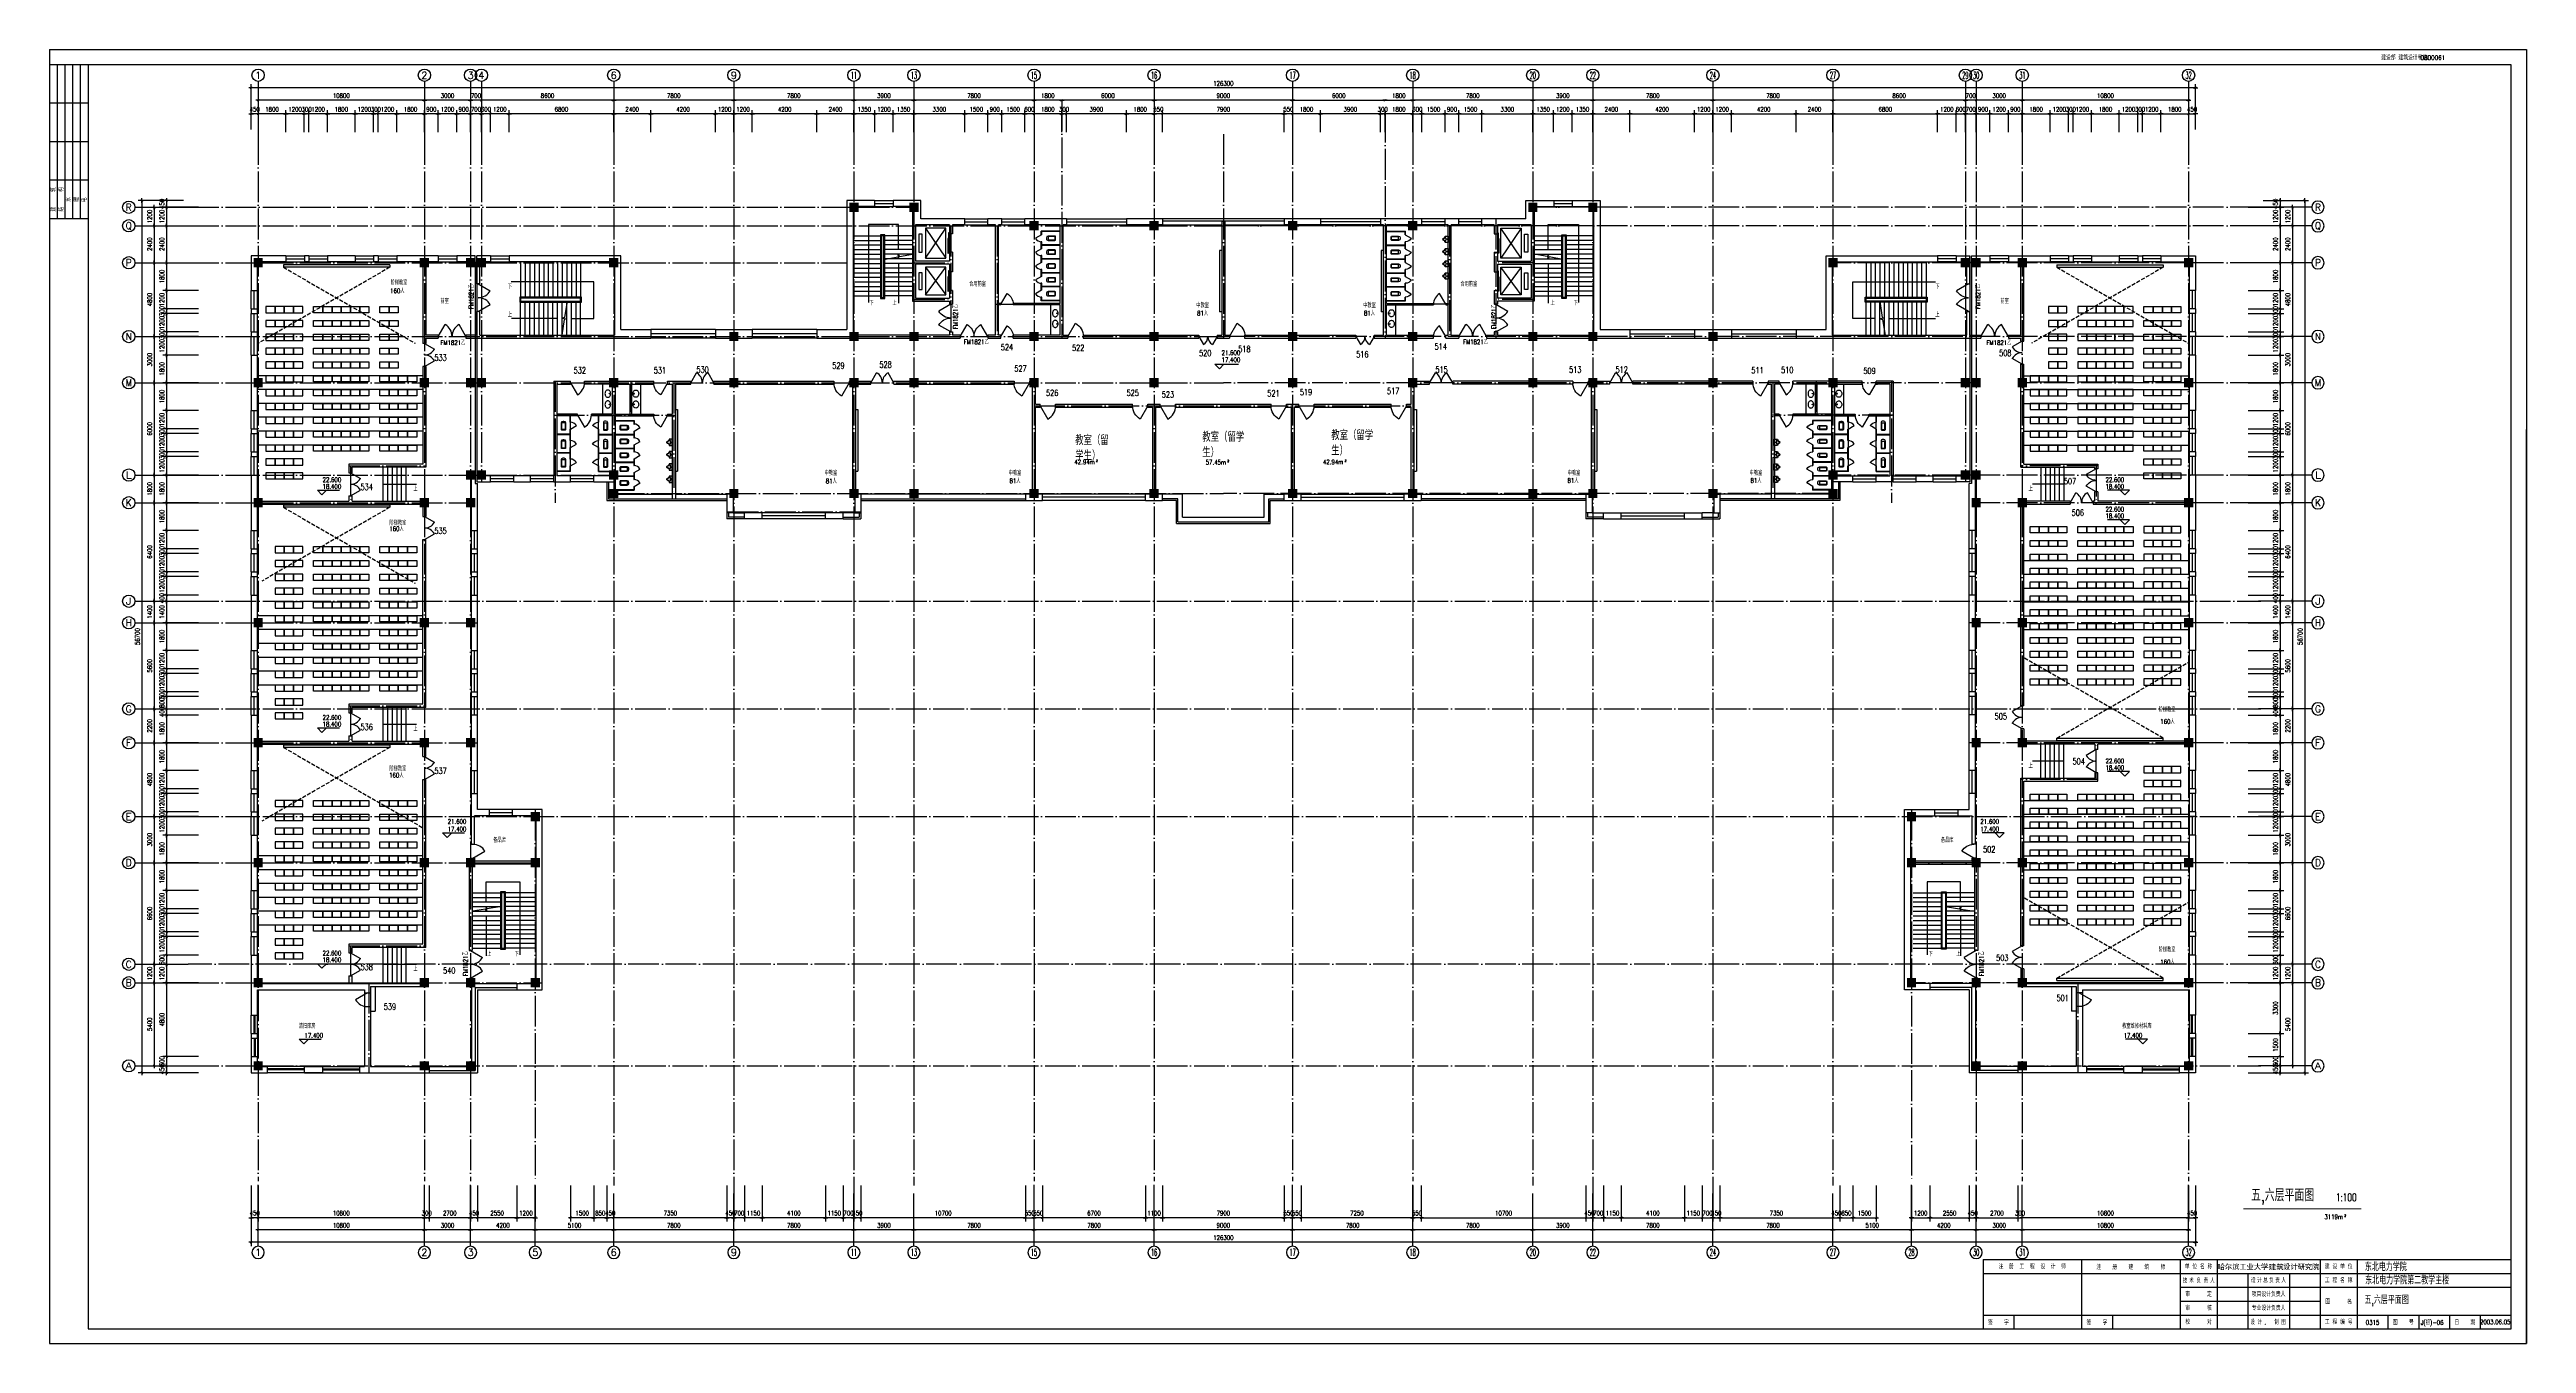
# Model space of a CAD drawing. Extents: x 165127 to 1058185, y 60808 to 144908.
# Drawn here: x 897285 to 1058185, y 60808 to 144908 of the extents above; entities that cross this region are included whole.
import ezdxf
from ezdxf.enums import TextEntityAlignment as Align

# ---------------------------------------------------------------- set-up
doc = ezdxf.new("R2010")
doc.units = 0
doc.header["$LTSCALE"] = 1000
for name, pattern in [('DASH', [0.35, 0.25, -0.1]), ('DOTE', [2.42, 2, -0.2, 0.02, -0.2]), ('HIDDEN2', [0.1875, 0.125, -0.0625])]:
    doc.linetypes.add(name, pattern=pattern)
doc.layers.get('0').update_dxf_attribs({"linetype": 'CONTINUOUS'})
doc.layers.get('DEFPOINTS').update_dxf_attribs({"linetype": 'CONTINUOUS'})
for name, color, linetype in [('AXIS', 3, 'CONTINUOUS'), ('AXIS_TEXT', 7, 'CONTINUOUS'), ('COLUMN', 7, 'CONTINUOUS'), ('DOTE', 1, 'DOTE'), ('F', 252, 'CONTINUOUS'), ('LVTRY', 6, 'CONTINUOUS'), ('LVTRY_WINDOW', 7, 'CONTINUOUS'), ('PUB_DIM', 3, 'CONTINUOUS'), ('PUB_TEXT', 7, 'CONTINUOUS'), ('STAIR', 3, 'CONTINUOUS'), ('WALL', 255, 'CONTINUOUS'), ('WINDOW', 2, 'CONTINUOUS'), ('WINDOW_TEXT', 7, 'CONTINUOUS'), ('内部道路', 151, 'HIDDEN2'), ('面积注记', 7, 'CONTINUOUS')]:
    doc.layers.add(name, color=color, linetype=linetype)
doc.styles.add('_HZTXT', font='romans.shx', dxfattribs={"width": 0.7, "bigfont": 'z.shx'})
doc.styles.add('COMPLEX', font='COMPLEX')
doc.styles.add('DIM_FONT', font='SIMPLEX.shx', dxfattribs={"width": 0.7})
doc.styles.add('HZ', font='romans.shx', dxfattribs={"bigfont": 'z.shx'})
doc.styles.add('SIMPLEX', font='SIMPLEX.SHX')
doc.styles.add('Z', font='romans', dxfattribs={"width": 0.8, "bigfont": 'z'})
doc.dimstyles.new('AXIS', dxfattribs={"dimtxt": 300, "dimasz": 1, "dimexe": 250, "dimexo": 300, "dimgap": 150, "dimtad": 1, "dimdec": 0, "dimdsep": 46, "dimtxsty": 'DIM_FONT', "dimblk": '_DIMX', "dimcen": 2.5, "dimse1": 1, "dimse2": 1, "dimclrt": 7, "dimadec": 0, "dimazin": 0, "dimtfac": 1, "dimtdec": 0, "dimtix": 1, "dimtmove": 2, "dimatfit": 3, "dimldrblk": '_DIMX', "dimfxl": 1, "dimarcsym": 0})
doc.dimstyles.new('DIMA', dxfattribs={"dimtxt": 300, "dimasz": 1, "dimexe": 250, "dimexo": 300, "dimgap": 150, "dimtad": 1, "dimdec": 0, "dimdsep": 46, "dimtxsty": 'DIM_FONT', "dimblk": '_DIMX', "dimcen": 2.5, "dimse1": 1, "dimclrt": 7, "dimadec": 0, "dimazin": 0, "dimtfac": 1, "dimtdec": 0, "dimtix": 1, "dimtmove": 2, "dimatfit": 3, "dimldrblk": '_DIMX', "dimfxl": 1, "dimarcsym": 0})
doc.dimstyles.new('DIMB', dxfattribs={"dimtxt": 300, "dimasz": 1, "dimexe": 250, "dimexo": 300, "dimgap": 150, "dimtad": 1, "dimdec": 0, "dimdsep": 46, "dimtxsty": 'DIM_FONT', "dimblk": '_DIMX', "dimcen": 2.5, "dimse2": 1, "dimclrt": 7, "dimadec": 0, "dimazin": 0, "dimtfac": 1, "dimtdec": 0, "dimtix": 1, "dimtmove": 2, "dimatfit": 3, "dimldrblk": '_DIMX', "dimfxl": 1, "dimarcsym": 0})
doc.dimstyles.new('DIMN', dxfattribs={"dimtxt": 300, "dimasz": 1, "dimexe": 250, "dimexo": 300, "dimgap": 150, "dimtad": 1, "dimdec": 0, "dimdsep": 46, "dimtxsty": 'DIM_FONT', "dimblk": '_DIMX', "dimcen": 2.5, "dimclrt": 7, "dimadec": 0, "dimazin": 0, "dimtfac": 1, "dimtdec": 0, "dimtix": 1, "dimtmove": 2, "dimatfit": 3, "dimldrblk": '_DIMX', "dimfxl": 1, "dimarcsym": 0})

# ---------------------------------------------------------------- blocks, each defined once
blk = doc.blocks.new('_DBLK')
blk.add_line((-0.5, 0), (0, -0.87))
blk.add_arc((-0.5, 0), 1, 300, 0)
at = {"layer": 'WINDOW_TEXT', "style": 'SIMPLEX', "flags": 9}
blk.add_attdef('A', text='', height=1, dxfattribs=at).set_placement((0, 1.5), align=Align.MIDDLE)
blk = doc.blocks.new('_FZH')
blk.add_solid([(-0.5, -0.5), (0.5, -0.5), (-0.5, 0.5), (0.5, 0.5)])
blk = doc.blocks.new('_DBLK1')
for p, q in [((-0.5, 0), (-0.25, -0.433)), ((0.5, 0), (0.25, -0.433))]:
    blk.add_line(p, q)
for centre, start, end in [((-0.5, 0), 300, 0), ((0.5, 0), 180, 240)]:
    blk.add_arc(centre, 0.5, start, end)
at = {"layer": 'WINDOW_TEXT', "style": 'SIMPLEX', "flags": 9}
blk.add_attdef('A', text='', height=1, dxfattribs=at).set_placement((0, 1.5), align=Align.MIDDLE)
blk = doc.blocks.new('A$C407C5CBC')
at = {"layer": 'F'}
blk.add_lwpolyline([(0, 600), (400, 600), (400, 0), (0, 0)], close=True, dxfattribs=at)
blk = doc.blocks.new('_LV8')
for p, q in [((-205, 0), (205, 0)), ((-205, -191), (-205, 0)), ((205, 0), (205, -191))]:
    blk.add_line(p, q)
blk.add_circle((0, -60), 20)
for centre, radius, start, end in [((-243, -391), 203, 19.26394, 79.28939), ((-152, -175), 10, 114.10839, 248.1394), ((5, -526), 395, 66.66751, 114.10839), ((-243, -401), 233, 19.26394, 68.1394), ((0, -306), 54, 199.26394, 269.77771), ((0, -316), 24, 199.26394, 269.49984), ((0, -306), 54, 270.22229, 340.73606), ((0, -316), 24, 270.50016, 340.73606), ((243, -401), 233, 110.49411, 160.73606), ((243, -391), 203, 100.71061, 160.73606), ((158, -173), 10, 290.49411, 66.66751)]:
    blk.add_arc(centre, radius, start, end)
blk = doc.blocks.new('_LV4')
blk.add_lwpolyline([(0, -520, 0.0789663), (92, -505, 0.0881515), (166, -466, 0.1052687), (218, -403, 0.1216849), (235, -335, 0.1216849), (218, -267, 0.1052687), (166, -204, 0.0881515), (92, -165, 0.0789663), (0, -150, 0.0789663), (-92, -165, 0.0881515), (-166, -204, 0.1052687), (-218, -267, 0.1216849), (-235, -335, 0.1216849), (-218, -403, 0.1052687), (-166, -466, 0.0881515), (-92, -505, 0.0789663)], format="xyb", close=True)
blk.add_circle((0, -230), 20)
blk = doc.blocks.new('_LV6')
for p, q in [((-140, -340), (-140, -780)), ((140, -770), (-140, -770)), ((-110, -340), (-110, -770)), ((100, -300), (-100, -300)), ((100, -330), (-100, -330)), ((-30, -890), (30, -890)), ((110, -770), (110, -340)), ((140, -780), (140, -340))]:
    blk.add_line(p, q)
for centre, radius, start, end in [((-100, -340), 40, 90, 180), ((-30, -780), 110, 180, 270), ((-100, -340), 10, 90, 180), ((30, -780), 110, 270, 0), ((100, -340), 40, 0, 90), ((100, -340), 10, 0, 90)]:
    blk.add_arc(centre, radius, start, end)
blk = doc.blocks.new('_LIFTD')
for points in [[(-0.55, -0.6), (-0.55, -0.77), (0.24, -0.77), (0.24, -0.6), (-0.55, -0.6)], [(-0.24, -0.78), (-0.24, -0.96), (0.55, -0.96), (0.55, -0.78), (-0.24, -0.78)]]:
    blk.add_lwpolyline(points)
blk = doc.blocks.new('A$C34131D43')
at = {"color": 243}
for p, q in [((0, 84100), (0, 0)), ((0, 84100), (160900, 84100)), ((160900, 84100), (160900, 0)), ((2500, 83102), (0, 83102)), ((500, 83102), (500, 73102)), ((1000, 83102), (1000, 73102)), ((1500, 83102), (1500, 73102)), ((2000, 83102), (2000, 73102)), ((2500, 80602), (0, 80602)), ((2500, 78102), (0, 78102)), ((2500, 75602), (0, 75602)), ((2500, 73102), (0, 73102)), ((160900, 0), (160900, 59400)), ((160900, 0), (160900, 42000)), ((160900, 0), (160900, 42000)), ((132000, 5450), (132000, 950)), ((138400, 3650), (159900, 3650)), ((125600, 1850), (159900, 1850)), ((127600, 1850), (127600, 950)), ((134000, 1850), (134000, 950)), ((138400, 2750), (147500, 2750)), ((151900, 1850), (151900, 950)), ((153900, 1850), (153900, 950)), ((155900, 1850), (155900, 950)), ((157900, 1850), (157900, 950)), ((0, 0), (160900, 0)), ((34800, 0), (160900, 0)), ((65600, 0), (160900, 0)), ((101500, 0), (160900, 0))]:
    blk.add_line(p, q, dxfattribs=at)
at = {"color": 244}
for p, q in [((2500, 83100), (2500, 950)), ((159900, 83100), (2500, 83100)), ((159900, 950), (159900, 83100)), ((159900, 950), (159900, 58400)), ((159900, 950), (159900, 40998)), ((159900, 950), (159900, 40998)), ((2500, 950), (159900, 950)), ((37300, 950), (159900, 950)), ((89100, 950), (159900, 950)), ((104000, 950), (159900, 950))]:
    blk.add_line(p, q, dxfattribs=at)
at = {"color": 247}
for p, q in [((125600, 5450), (159900, 5450)), ((125600, 5450), (125600, 950)), ((138400, 5450), (138400, 950)), ((125600, 4550), (159900, 4550))]:
    blk.add_line(p, q, dxfattribs=at)
at = {"color": 242}
for p, q in [((140800, 5450), (140800, 950)), ((141164, 5196), (141146, 5163)), ((147500, 5450), (147500, 950)), ((149900, 5450), (149900, 950)), ((142800, 4550), (142800, 950)), ((145500, 4550), (145500, 950))]:
    blk.add_line(p, q, dxfattribs=at)
for points in [[(140860, 5175), (140904, 5175), (140860, 4855), (140904, 4855)], [(140904, 5175), (140947, 5175), (140904, 5137), (140947, 5137)], [(140904, 4897), (140947, 4897), (140904, 4855), (140947, 4855)], [(140947, 5175), (140992, 5175), (140947, 4855), (140992, 4855)], [(141051, 5067), (141080, 5046), (140999, 5018), (141036, 4999)], [(141046, 4962), (141090, 4962), (141046, 4779), (141090, 4779)], [(141090, 5124), (141118, 5103), (141051, 5067), (141080, 5046)], [(141083, 5042), (141226, 5042), (141083, 5007), (141226, 5007)], [(141124, 5219), (141146, 5163), (141090, 5124), (141118, 5103)], [(141090, 4962), (141211, 4962), (141090, 4924), (141211, 4924)], [(141124, 5219), (141175, 5210), (141146, 5163), (141164, 5196)], [(141146, 5163), (141164, 5196), (141169, 5119), (141198, 5139)], [(141198, 5139), (141220, 5111), (141169, 5119), (141192, 5085)], [(141192, 5085), (141220, 5111), (141215, 5059), (141243, 5088)], [(141211, 4962), (141256, 4962), (141211, 4779), (141256, 4779)], [(141215, 5059), (141243, 5088), (141247, 5029), (141272, 5063)], [(141247, 5029), (141272, 5063), (141274, 5009), (141296, 5045)], [(141370, 5065), (141404, 5033), (141325, 5026), (141367, 4992)], [(141390, 4901), (141430, 4884), (141335, 4838), (141384, 4819)], [(141397, 5096), (141440, 5085), (141370, 5065), (141404, 5033)], [(141441, 4981), (141486, 4963), (141390, 4901), (141430, 4884)], [(141456, 5219), (141446, 5095), (141397, 5096), (141440, 5085)], [(141456, 5219), (141506, 5196), (141446, 5095), (141464, 5131)], [(141464, 5131), (141702, 5131), (141446, 5095), (141688, 5095)], [(141539, 4839), (141580, 4820), (141523, 4825), (141549, 4787)], [(141543, 4856), (141588, 4856), (141539, 4839), (141580, 4820)], [(141543, 5064), (141588, 5064), (141543, 4856), (141588, 4856)], [(141624, 4960), (141649, 4992), (141727, 4834), (141764, 4868)], [(141702, 5131), (141752, 5131), (141666, 5042), (141708, 5033)], [(141806, 5060), (141827, 5089), (141851, 5035), (141882, 5057)], [(141851, 4896), (141886, 4884), (141819, 4812), (141860, 4789)], [(141825, 5173), (141851, 5197), (141899, 5112), (141931, 5136)], [(141851, 5035), (141882, 5057), (141893, 4998), (141912, 5039)], [(141875, 4986), (141912, 4965), (141851, 4896), (141886, 4884)], [(141927, 4915), (142244, 4915), (141927, 4879), (142244, 4879)], [(141940, 5175), (141982, 5175), (141940, 5087), (141982, 5087)], [(141996, 4847), (142008, 4815), (141961, 4826), (141977, 4797)], [(141982, 5175), (142181, 5175), (141982, 5140), (142181, 5140)], [(142073, 5090), (142081, 5062), (141982, 5082), (142027, 5056)], [(141982, 5082), (142027, 5056), (141982, 4915), (142027, 4915)], [(142027, 4873), (142055, 4841), (141996, 4847), (142008, 4815)], [(142027, 5019), (142202, 5019), (142027, 4984), (142202, 4984)], [(142050, 5208), (142093, 5218), (142071, 5175), (142112, 5175)], [(142154, 5109), (142177, 5072), (142073, 5090), (142081, 5062)], [(142114, 4984), (142151, 4984), (142113, 4915), (142152, 4915)], [(142114, 4847), (142139, 4871), (142166, 4816), (142188, 4841)], [(142166, 4816), (142188, 4841), (142213, 4778), (142237, 4810)], [(142181, 5175), (142226, 5175), (142181, 5087), (142226, 5087)], [(142290, 4848), (142706, 4848), (142290, 4812), (142706, 4812)], [(142319, 5175), (142660, 5175), (142319, 5138), (142660, 5138)], [(142468, 5142), (142513, 5142), (142468, 4843), (142513, 4843)], [(142739, 5079), (142773, 5102), (142822, 4939), (142859, 4960)], [(142748, 4831), (143166, 4831), (142748, 4795), (143166, 4795)], [(142880, 5220), (142925, 5220), (142880, 4829), (142925, 4829)], [(142986, 5216), (143038, 5213), (142986, 5195), (143031, 5191)], [(142986, 5195), (143031, 5191), (142986, 4794), (143031, 4794)], [(143093, 5037), (143128, 5026), (143058, 4936), (143091, 4924)], [(143117, 5127), (143162, 5111), (143093, 5037), (143128, 5026)], [(143274, 4847), (143305, 4810), (143207, 4823), (143245, 4779)], [(143221, 5087), (143639, 5087), (143221, 5050), (143639, 5050)], [(143329, 4888), (143358, 4854), (143274, 4847), (143305, 4810)], [(143367, 4934), (143396, 4902), (143329, 4888), (143358, 4854)], [(143388, 4977), (143424, 4953), (143367, 4934), (143396, 4902)], [(143399, 5013), (143441, 5006), (143388, 4977), (143424, 4953)], [(143404, 5050), (143448, 5050), (143399, 5013), (143441, 5006)], [(143404, 5219), (143471, 5214), (143404, 5196), (143455, 5197)], [(143404, 5196), (143455, 5197), (143404, 5087), (143449, 5087)], [(143448, 5050), (143458, 5050), (143437, 4992), (143471, 5003)], [(143437, 4992), (143471, 5003), (143468, 4922), (143492, 4958)], [(143468, 4922), (143492, 4958), (143497, 4878), (143517, 4922)], [(143497, 4878), (143517, 4922), (143529, 4843), (143552, 4884)], [(143529, 4843), (143552, 4884), (143564, 4813), (143594, 4852)], [(143564, 4813), (143594, 4852), (143606, 4785), (143646, 4826)], [(143682, 4940), (143881, 4940), (143682, 4900), (143881, 4900)], [(143685, 5124), (143727, 5124), (143685, 5030), (143727, 5030)], [(143726, 5196), (143767, 5219), (143771, 5132), (143809, 5153)], [(143727, 5124), (144079, 5124), (143727, 5083), (144079, 5083)], [(143770, 5043), (144041, 5043), (143770, 5004), (144045, 5004)], [(143852, 5214), (143902, 5219), (143870, 5182), (143913, 5188)], [(143880, 4835), (143915, 4796), (143862, 4823), (143890, 4783)], [(143870, 5182), (143913, 5188), (143880, 5146), (143926, 5153)], [(143881, 4839), (143924, 4839), (143880, 4837), (143923, 4813)], [(143880, 4837), (143923, 4813), (143880, 4835), (143915, 4796)], [(143952, 5004), (144045, 5004), (143881, 4958), (143924, 4948)], [(143881, 4958), (143924, 4948), (143881, 4839), (143924, 4839)], [(143924, 4940), (144122, 4940), (143924, 4900), (144122, 4900)], [(143997, 5199), (144036, 5183), (143966, 5124), (144002, 5124)], [(144005, 5219), (144061, 5200), (143997, 5199), (144036, 5183)], [(144079, 5124), (144119, 5124), (144079, 5033), (144119, 5033)], [(144229, 4854), (144260, 4832), (144175, 4810), (144212, 4776)], [(144231, 5079), (144263, 5070), (144182, 5030), (144208, 4993)], [(144183, 5162), (144275, 5162), (144183, 5125), (144260, 5125)], [(144187, 4949), (144219, 4967), (144212, 4901), (144233, 4928)], [(144234, 5030), (144310, 5030), (144208, 4993), (144311, 4993)], [(144212, 4901), (144233, 4928), (144239, 4867), (144255, 4893)], [(144264, 4913), (144289, 4886), (144229, 4854), (144260, 4832)], [(144275, 5162), (144311, 5162), (144231, 5079), (144263, 5070)], [(144274, 4956), (144306, 4944), (144264, 4913), (144289, 4886)], [(144266, 4842), (144279, 4868), (144296, 4822), (144314, 4845)], [(144276, 4993), (144311, 4993), (144274, 4956), (144306, 4944)], [(144296, 4822), (144314, 4845), (144357, 4795), (144359, 4830)], [(144315, 5099), (144440, 5099), (144315, 5070), (144440, 5070)], [(144315, 4907), (144440, 4907), (144315, 4877), (144440, 4877)], [(144331, 4976), (144440, 4976), (144331, 4941), (144440, 4941)], [(144332, 5161), (144440, 5161), (144332, 5130), (144440, 5130)], [(144343, 5040), (144440, 5040), (144343, 5008), (144440, 5008)], [(144357, 4795), (144359, 4830), (144440, 4786), (144426, 4819)], [(144440, 5206), (144477, 5206), (144440, 4826), (144477, 4826)], [(144477, 5161), (144534, 5161), (144477, 5130), (144534, 5130)], [(144477, 5099), (144534, 5099), (144477, 5070), (144534, 5070)], [(144477, 5040), (144534, 5040), (144477, 5008), (144534, 5008)], [(144477, 4976), (144579, 4976), (144477, 4941), (144579, 4941)], [(144477, 4907), (144594, 4907), (144477, 4877), (144594, 4877)], [(144520, 4786), (144510, 4820), (144599, 4784), (144615, 4835)], [(144534, 5161), (144578, 5161), (144534, 5008), (144578, 5008)], [(144578, 5099), (144615, 5099), (144578, 5070), (144615, 5070)], [(144727, 5146), (144761, 5122), (144669, 5078), (144706, 5058)], [(144670, 4858), (144747, 4861), (144670, 4812), (144763, 4830)], [(144681, 5027), (144747, 5027), (144681, 4990), (144747, 4990)], [(144761, 5209), (144804, 5194), (144727, 5146), (144761, 5122)], [(144747, 5027), (144790, 5027), (144747, 4861), (144790, 4867)], [(144747, 4861), (144840, 4879), (144763, 4830), (144839, 4844)], [(144784, 5159), (144892, 5159), (144761, 5122), (144892, 5122)], [(144781, 5122), (144818, 5122), (144803, 5053), (144847, 5064)], [(144790, 5027), (144845, 5027), (144790, 4990), (144845, 4990)], [(144844, 4840), (144877, 4816), (144816, 4810), (144849, 4784)], [(144860, 4872), (144897, 4852), (144844, 4840), (144877, 4816)], [(144866, 4906), (144910, 4907), (144860, 4872), (144897, 4852)], [(144918, 5144), (144953, 5122), (144861, 5078), (144898, 5058)], [(144866, 5035), (144910, 5035), (144866, 4906), (144910, 4905)], [(144910, 5035), (145007, 5035), (144910, 4999), (145005, 4999)], [(144953, 5209), (144996, 5194), (144918, 5144), (144953, 5122)], [(144933, 4961), (144977, 4964), (144938, 4868), (144982, 4872)], [(144976, 5159), (145108, 5159), (144953, 5122), (145108, 5122)], [(144995, 5122), (145032, 5122), (145017, 5053), (145060, 5064)], [(145007, 5035), (145049, 5035), (144999, 4833), (145046, 4833)], [(144999, 4833), (145046, 4833), (145002, 4813), (145047, 4831)], [(145047, 4831), (145050, 4829), (145002, 4813), (145013, 4797)], [(145050, 4829), (145054, 4826), (145013, 4797), (145028, 4785)], [(145065, 4826), (145072, 4833), (145089, 4787), (145101, 4799)], [(145072, 4833), (145074, 4846), (145101, 4799), (145107, 4812)], [(145074, 4846), (145078, 4858), (145086, 4833), (145107, 4812)], [(145075, 4871), (145088, 4864), (145077, 4859), (145094, 4833)], [(145086, 4833), (145107, 4812), (145112, 4833), (145118, 4857)], [(145088, 4864), (145118, 4857), (145094, 4833), (145112, 4833)], [(145132, 5081), (145197, 5081), (145132, 5043), (145197, 5043)], [(145174, 5184), (145218, 5200), (145216, 5108), (145259, 5128)], [(145174, 4825), (145269, 4919), (145196, 4787), (145299, 4884)], [(145197, 5081), (145241, 5081), (145197, 4848), (145241, 4891)], [(145302, 5078), (145345, 5060), (145267, 5047), (145311, 5025)], [(145295, 5015), (145443, 5015), (145295, 4988), (145443, 4988)], [(145323, 5128), (145364, 5108), (145302, 5078), (145345, 5060)], [(145339, 4835), (145374, 4811), (145307, 4822), (145315, 4783)], [(145309, 4958), (145350, 4974), (145336, 4902), (145370, 4928)], [(145324, 5140), (145367, 5131), (145323, 5128), (145364, 5108)], [(145324, 5208), (145367, 5208), (145324, 5140), (145367, 5132)], [(145336, 4902), (145370, 4928), (145373, 4858), (145402, 4887)], [(145373, 4858), (145404, 4832), (145339, 4835), (145374, 4811)], [(145367, 5208), (145433, 5208), (145367, 5173), (145433, 5173)], [(145402, 4887), (145433, 4861), (145373, 4858), (145404, 4832)], [(145432, 4940), (145471, 4921), (145402, 4887), (145433, 4861)], [(145404, 4832), (145433, 4861), (145450, 4806), (145461, 4844)], [(145441, 4976), (145490, 4975), (145432, 4940), (145471, 4921)], [(145433, 5208), (145477, 5208), (145433, 5085), (145477, 5088)], [(145433, 5085), (145477, 5088), (145440, 5062), (145483, 5080)], [(145440, 5062), (145483, 5080), (145457, 5046), (145501, 5079)], [(145443, 5015), (145495, 5015), (145441, 4976), (145490, 4975)], [(145450, 4806), (145461, 4844), (145494, 4792), (145502, 4830)], [(145457, 5046), (145501, 5079), (145491, 5041), (145512, 5079)], [(145491, 5041), (145512, 5079), (145544, 5044), (145521, 5079)], [(145494, 4792), (145502, 4830), (145526, 4786), (145560, 4824)], [(145544, 5044), (145521, 5079), (145564, 5057), (145530, 5093)], [(145596, 5079), (145648, 5079), (145596, 5042), (145648, 5042)], [(145630, 5184), (145671, 5199), (145688, 5108), (145727, 5127)], [(145633, 4828), (145753, 4939), (145651, 4797), (145778, 4910)], [(145648, 5079), (145692, 5079), (145648, 4842), (145692, 4883)], [(145742, 5078), (145870, 5078), (145742, 5042), (145870, 5042)], [(145870, 5217), (145924, 5210), (145870, 5196), (145914, 5191)], [(145870, 5196), (145914, 5191), (145870, 4777), (145914, 4777)], [(145914, 5078), (146036, 5078), (145914, 5042), (146036, 5042)], [(146081, 5021), (146103, 4978), (146060, 4992), (146077, 4944)], [(146067, 5182), (146128, 5182), (146067, 5151), (146126, 5151)], [(146102, 5060), (146134, 5032), (146081, 5021), (146103, 4978)], [(146117, 5102), (146155, 5086), (146102, 5060), (146134, 5032)], [(146103, 4978), (146109, 4987), (146103, 4935), (146145, 4944)], [(146103, 4935), (146145, 4944), (146145, 4916)], [(146103, 4935), (146145, 4916), (146103, 4834), (146145, 4834)], [(146134, 5032), (146145, 5022), (146109, 4987), (146145, 4944)], [(146124, 5136), (146165, 5128), (146117, 5102), (146155, 5086)], [(146128, 5182), (146170, 5182), (146124, 5136), (146165, 5128)], [(146134, 5032), (146145, 5057), (146145, 5022)], [(146145, 5057), (146191, 5057), (146145, 5022), (146191, 5022)], [(146145, 4869), (146191, 4869), (146145, 4834), (146191, 4834)], [(146170, 5182), (146236, 5182), (146168, 5151), (146236, 5151)], [(146191, 5057), (146236, 5057), (146191, 4834), (146236, 4834)], [(146244, 5033), (146317, 5033), (146244, 4997), (146317, 4997)], [(146266, 4838), (146304, 4810), (146246, 4818), (146283, 4786)], [(146252, 5197), (146317, 5197), (146252, 5166), (146317, 5166)], [(146286, 4866), (146326, 4845), (146266, 4838), (146304, 4810)], [(146303, 4900), (146344, 4882), (146286, 4866), (146326, 4845)], [(146314, 4938), (146355, 4924), (146303, 4900), (146344, 4882)], [(146317, 4974), (146360, 4972), (146314, 4938), (146355, 4924)], [(146317, 5197), (146360, 5197), (146317, 4974), (146360, 4972)], [(146360, 5197), (146413, 5197), (146360, 5166), (146413, 5166)], [(146360, 5033), (146413, 5033), (146360, 4997), (146413, 4997)], [(146413, 5197), (146456, 5197), (146413, 4782), (146456, 4782)], [(146456, 5197), (146497, 5197), (146456, 5166), (146497, 5166)], [(146456, 5033), (146500, 5033), (146456, 4997), (146500, 4997)], [(146539, 5164), (146582, 5164), (146539, 5081), (146582, 5081)], [(146589, 5042), (146619, 5019), (146544, 5020), (146580, 4994)], [(146569, 4971), (146800, 4971), (146569, 4934), (146800, 4934)], [(146582, 5164), (146906, 5164), (146582, 5129), (146906, 5129)], [(146617, 4840), (146646, 4807), (146585, 4826), (146604, 4787)], [(146632, 5070), (146664, 5048), (146589, 5042), (146619, 5019)], [(146641, 4858), (146677, 4833), (146617, 4840), (146646, 4807)], [(146665, 5098), (146706, 5075), (146632, 5070), (146664, 5048)], [(146661, 4882), (146701, 4863), (146641, 4858), (146677, 4833)], [(146677, 4911), (146719, 4899), (146661, 4882), (146701, 4863)], [(146684, 4934), (146728, 4934), (146677, 4911), (146719, 4899)], [(146688, 5040), (146745, 5031), (146688, 5023), (146731, 5012)], [(146688, 5023), (146731, 5012), (146688, 4971), (146731, 4971)], [(146703, 5200), (146747, 5209), (146717, 5164), (146765, 5164)], [(146770, 5071), (146798, 5098), (146791, 5061), (146829, 5085)], [(146791, 5061), (146829, 5085), (146826, 5041), (146862, 5068)], [(146800, 4971), (146845, 4971), (146800, 4825), (146845, 4838)], [(146800, 4825), (146845, 4838), (146804, 4811), (146847, 4833)], [(146804, 4811), (146847, 4833), (146808, 4802), (146850, 4828)], [(146808, 4802), (146850, 4828), (146817, 4793), (146859, 4822)], [(146826, 5041), (146862, 5068), (146861, 5019), (146891, 5049)], [(146861, 5019), (146891, 5049), (146898, 4991), (146926, 5020)], [(146906, 5164), (146949, 5164), (146906, 5081), (146949, 5081)], [(146913, 4822), (146921, 4829), (146940, 4787), (146946, 4790)], [(146921, 4829), (146925, 4838), (146946, 4790), (146958, 4800)], [(146925, 4838), (146926, 4859), (146958, 4800), (146961, 4805)], [(146926, 4875), (146954, 4858), (146926, 4867), (146968, 4828)], [(146926, 4859), (146926, 4867), (146961, 4805), (146968, 4828)], [(146954, 4858), (146975, 4855), (146968, 4828)], [(147006, 5197), (147044, 5197), (147006, 4777), (147044, 4777)], [(147044, 5197), (147096, 5197), (147044, 5169), (147091, 5169)], [(147049, 4911), (147078, 4911), (147077, 4865), (147115, 4880)], [(147096, 5197), (147142, 5197), (147068, 5040), (147097, 5040)], [(147068, 5040), (147097, 5040), (147085, 5016), (147111, 5026)], [(147090, 4918), (147137, 4910), (147078, 4911), (147115, 4880)], [(147085, 5016), (147111, 5026), (147095, 4994), (147120, 5015)], [(147097, 4925), (147138, 4913), (147090, 4918), (147137, 4910)], [(147095, 4994), (147120, 5015), (147100, 4977), (147136, 4978)], [(147103, 4945), (147138, 4961), (147097, 4925), (147138, 4913)], [(147100, 4977), (147136, 4978), (147103, 4945), (147138, 4961)], [(147144, 4834), (147157, 4795), (147114, 4823), (147118, 4781)], [(147173, 4854), (147201, 4825), (147144, 4834), (147157, 4795)], [(147145, 5164), (147192, 5164), (147145, 5085), (147192, 5085)], [(147145, 4997), (147410, 4997), (147145, 4959), (147410, 4959)], [(147197, 4882), (147230, 4859), (147173, 4854), (147201, 4825)], [(147178, 5075), (147383, 5075), (147178, 5041), (147383, 5040)], [(147192, 5164), (147364, 5164), (147192, 5129), (147364, 5129)], [(147210, 4910), (147248, 4891), (147197, 4882), (147230, 4859)], [(147217, 4935), (147259, 4929), (147210, 4910), (147248, 4891)], [(147218, 4959), (147263, 4957), (147217, 4935), (147259, 4929)], [(147246, 5212), (147301, 5217), (147255, 5202), (147301, 5208)], [(147255, 5202), (147301, 5208), (147264, 5164), (147302, 5164)], [(147292, 4959), (147335, 4959), (147293, 4840), (147335, 4858)], [(147293, 4840), (147335, 4858), (147295, 4828), (147337, 4850)], [(147295, 4828), (147337, 4850), (147302, 4815), (147340, 4844)], [(147302, 4815), (147340, 4844), (147314, 4805), (147345, 4839)], [(147314, 4805), (147345, 4839), (147337, 4799), (147352, 4836)], [(147337, 4799), (147352, 4836), (147388, 4799), (147370, 4835)], [(147364, 5164), (147405, 5164), (147364, 5085), (147405, 5085)], [(147388, 4799), (147370, 4835), (147392, 4800), (147378, 4837)], [(147392, 4800), (147378, 4837), (147403, 4804), (147383, 4841)], [(147403, 4804), (147383, 4841), (147408, 4808), (147389, 4849)], [(147408, 4808), (147389, 4849), (147418, 4818), (147392, 4857)], [(147418, 4818), (147392, 4857), (147423, 4827), (147398, 4872)], [(147423, 4827), (147398, 4872), (147431, 4844), (147401, 4880)], [(147403, 4885), (147419, 4870), (147401, 4880), (147415, 4863)], [(147419, 4870), (147441, 4865), (147415, 4863), (147431, 4844)], [(141090, 4815), (141211, 4815), (141090, 4779), (141211, 4779)], [(141493, 4823), (141523, 4825), (141531, 4780), (141549, 4787)], [(141493, 4823), (141519, 4794), (141503, 4809), (141508, 4794)], [(141508, 4794), (141519, 4794), (141506, 4778), (141531, 4780)], [(141923, 4812), (141961, 4826), (141937, 4797), (141977, 4797)], [(141937, 4797), (141977, 4797), (141944, 4778)], [(143818, 4823), (143862, 4823), (143831, 4805), (143873, 4807)], [(143831, 4805), (143873, 4807), (143837, 4778), (143890, 4783)], [(144440, 4786), (144426, 4819), (144520, 4786), (144510, 4820)], [(144792, 4796), (144816, 4810), (144812, 4787), (144829, 4800)], [(144812, 4787), (144829, 4800), (144830, 4770), (144849, 4784)], [(145054, 4826), (145057, 4826), (145028, 4785), (145045, 4780)], [(145057, 4826), (145059, 4825), (145045, 4780), (145067, 4780)], [(145059, 4825), (145065, 4826), (145067, 4780), (145089, 4787)], [(145307, 4822), (145315, 4783), (145263, 4814), (145300, 4778)], [(146229, 4804), (146246, 4818), (146253, 4795), (146263, 4803)], [(146253, 4795), (146263, 4803), (146274, 4777), (146283, 4786)], [(146585, 4826), (146604, 4787), (146531, 4820), (146559, 4777)], [(146817, 4793), (146859, 4822), (146830, 4786), (146875, 4820)], [(146875, 4820), (146881, 4820), (146830, 4786), (146844, 4784)], [(146881, 4820), (146895, 4820), (146844, 4784), (146927, 4784)], [(146895, 4820), (146899, 4820), (146927, 4784), (146934, 4785)], [(146899, 4820), (146913, 4822), (146934, 4785), (146940, 4787)], [(147077, 4820), (147114, 4823), (147093, 4798), (147115, 4805)], [(147093, 4798), (147115, 4805), (147095, 4776), (147118, 4781)]]:
    blk.add_solid(points, dxfattribs=at)
at = {"color": 242, "linetype": 'Continuous', "style": 'Z', "width": 0.8}
for s in ['建设部 建筑设计甲级', '              0800061']:
    blk.add_text(s, height=300, dxfattribs=at).set_placement((151462, 83420))
at = {"color": 242, "style": 'Z', "width": 0.8}
for s, p in [('筑', (405, 74847)), ('构', (905, 74847)), ('水', (1397, 74200)), ('暖', (1909, 74211)), ('电', (2406, 74168)), ('建', (411, 73569)), ('结', (911, 73569))]:
    blk.add_text(s, height=300, rotation=90, dxfattribs=at).set_placement(p)
at = {"color": 242, "style": 'HZ', "width": 0.8}
for s, p in [('注  册  工  程  设  计  师', (128800, 5000)), ('单 位 名 称', (139600, 5000)), ('建 设 单 位', (148700, 5000)), ('审      定', (139600, 3200)), ('项目设计负责人', (144150, 3200)), ('工 程 名 称', (148700, 4100)), ('审      核', (139600, 2300)), ('专业设计负责人', (144150, 2300)), ('校      对', (139600, 1400)), ('工 程 编 号', (148700, 1400))]:
    blk.add_text(s, height=300, dxfattribs=at).set_placement(p, align=Align.MIDDLE_CENTER)
for s, p in [('注    册    建    筑    师', (135200, 5000)), ('图      名', (148700, 2750)), ('签    字', (126600, 1400)), ('签    字', (133000, 1400)), ('图    号', (152900, 1400)), ('日    期', (156900, 1400))]:
    blk.add_text(s, height=300, dxfattribs=at).set_placement(p, align=Align.MIDDLE)
at = {"color": 242, "style": 'HZ'}
for s, width, p in [('技', 0.7, (138586, 3936)), ('术', 0.7, (139005, 3936)), ('负', 0.7, (139474, 3936)), ('责', 0.7, (139943, 3936)), ('人', 0.7, (140362, 3936)), ('设', 0.8, (142994, 3950)), ('计', 0.8, (143390, 3950)), ('总', 0.8, (143786, 3950)), ('负', 0.8, (144182, 3950)), ('责', 0.8, (144578, 3950)), ('人', 0.8, (144974, 3950)), ('设 计 .', 0.7, (142984, 1236)), ('制 图', 0.7, (144533, 1236))]:
    blk.add_text(s, height=300, dxfattribs=dict(at, width=width)).set_placement(p)
blk = doc.blocks.new('_ARROW')
blk.add_solid([(0, 0), (-1, 0.1), (-1, -0.1)])
blk = doc.blocks.new('_AXISO')
blk.add_circle((0, 0), 0.5)
at = {"layer": 'AXIS_TEXT', "style": 'COMPLEX', "width": 1.041667}
blk.add_attdef('A', text='', height=0.56, dxfattribs=at).set_placement((-0.25, -0.28), (0.25, -0.28), align=Align.FIT)
blk = doc.blocks.new('_DIMX')
blk.add_line((-150, 0), (150, 0))
at = {"const_width": 50}
blk.add_lwpolyline([(-70, -70), (70, 70)], dxfattribs=at)
blk = doc.blocks.new('*D1233')
at = {"color": 0, "linetype": 'ByBlock'}
blk.add_line((855294, 141608), (844496, 141608), dxfattribs=at)
at = {"layer": 'DEFPOINTS', "color": 0, "linetype": 'ByBlock'}
for p in [(844495, 141608), (844495, 139408), (855295, 139408)]:
    blk.add_point(p, dxfattribs=at)
at = {"color": 0, "linetype": 'ByBlock', "rotation": 180}
blk.add_blockref('_DIMX', (844495, 141608), dxfattribs=at)
at = {"color": 0, "linetype": 'ByBlock'}
blk.add_blockref('_DIMX', (855295, 141608), dxfattribs=at)
at = {"color": 7, "linetype": 'ByBlock', "insert": (849895, 141908), "char_height": 300, "attachment_point": 5, "style": 'DIM_FONT'}
blk.add_mtext('10800', dxfattribs=at)
blk = doc.blocks.new('*D1234')
at = {"color": 0, "linetype": 'ByBlock'}
blk.add_line((844494, 141608), (841496, 141608), dxfattribs=at)
at = {"layer": 'DEFPOINTS', "color": 0, "linetype": 'ByBlock'}
for p in [(841495, 141608), (841495, 139408), (844495, 139408)]:
    blk.add_point(p, dxfattribs=at)
at = {"color": 0, "linetype": 'ByBlock', "rotation": 180}
blk.add_blockref('_DIMX', (841495, 141608), dxfattribs=at)
at = {"color": 0, "linetype": 'ByBlock'}
blk.add_blockref('_DIMX', (844495, 141608), dxfattribs=at)
at = {"color": 7, "linetype": 'ByBlock', "insert": (842995, 141908), "char_height": 300, "attachment_point": 5, "style": 'DIM_FONT'}
blk.add_mtext('3000', dxfattribs=at)
blk = doc.blocks.new('*D1235')
at = {"color": 0, "linetype": 'ByBlock'}
for p, q in [((1021735, 141608), (1021734, 141608)), ((1022436, 141608), (1021736, 141608)), ((1022437, 141608), (1022438, 141608))]:
    blk.add_line(p, q, dxfattribs=at)
at = {"layer": 'DEFPOINTS', "color": 0, "linetype": 'ByBlock'}
for p in [(1021736, 141608), (1021736, 139408), (1022436, 139408)]:
    blk.add_point(p, dxfattribs=at)
at = {"color": 0, "linetype": 'ByBlock'}
blk.add_blockref('_DIMX', (1021736, 141608), dxfattribs=at)
at = {"color": 0, "linetype": 'ByBlock', "rotation": 180}
blk.add_blockref('_DIMX', (1022436, 141608), dxfattribs=at)
at = {"color": 7, "linetype": 'ByBlock', "insert": (1022086, 141908), "char_height": 300, "attachment_point": 5, "style": 'DIM_FONT'}
blk.add_mtext('700', dxfattribs=at)
blk = doc.blocks.new('*D1236')
at = {"color": 0, "linetype": 'ByBlock'}
blk.add_line((832194, 141608), (824396, 141608), dxfattribs=at)
at = {"layer": 'DEFPOINTS', "color": 0, "linetype": 'ByBlock'}
for p in [(824395, 141608), (824395, 139408), (832195, 139408)]:
    blk.add_point(p, dxfattribs=at)
at = {"color": 0, "linetype": 'ByBlock', "rotation": 180}
blk.add_blockref('_DIMX', (824395, 141608), dxfattribs=at)
at = {"color": 0, "linetype": 'ByBlock'}
blk.add_blockref('_DIMX', (832195, 141608), dxfattribs=at)
at = {"color": 7, "linetype": 'ByBlock', "insert": (828295, 141908), "char_height": 300, "attachment_point": 5, "style": 'DIM_FONT'}
blk.add_mtext('7800', dxfattribs=at)
blk = doc.blocks.new('*D1237')
at = {"color": 0, "linetype": 'ByBlock'}
blk.add_line((824394, 141608), (816596, 141608), dxfattribs=at)
at = {"layer": 'DEFPOINTS', "color": 0, "linetype": 'ByBlock'}
for p in [(816595, 141608), (816595, 139408), (824395, 139408)]:
    blk.add_point(p, dxfattribs=at)
at = {"color": 0, "linetype": 'ByBlock', "rotation": 180}
blk.add_blockref('_DIMX', (816595, 141608), dxfattribs=at)
at = {"color": 0, "linetype": 'ByBlock'}
blk.add_blockref('_DIMX', (824395, 141608), dxfattribs=at)
at = {"color": 7, "linetype": 'ByBlock', "insert": (820495, 141908), "char_height": 300, "attachment_point": 5, "style": 'DIM_FONT'}
blk.add_mtext('7800', dxfattribs=at)
blk = doc.blocks.new('*D1238')
at = {"color": 0, "linetype": 'ByBlock'}
blk.add_line((816594, 141608), (812696, 141608), dxfattribs=at)
at = {"layer": 'DEFPOINTS', "color": 0, "linetype": 'ByBlock'}
for p in [(812695, 141608), (812695, 139408), (816595, 139408)]:
    blk.add_point(p, dxfattribs=at)
at = {"color": 0, "linetype": 'ByBlock', "rotation": 180}
blk.add_blockref('_DIMX', (812695, 141608), dxfattribs=at)
at = {"color": 0, "linetype": 'ByBlock'}
blk.add_blockref('_DIMX', (816595, 141608), dxfattribs=at)
at = {"color": 7, "linetype": 'ByBlock', "insert": (814645, 141908), "char_height": 300, "attachment_point": 5, "style": 'DIM_FONT'}
blk.add_mtext('3900', dxfattribs=at)
blk = doc.blocks.new('*D1239')
at = {"color": 0, "linetype": 'ByBlock'}
blk.add_line((812694, 141608), (804896, 141608), dxfattribs=at)
at = {"layer": 'DEFPOINTS', "color": 0, "linetype": 'ByBlock'}
for p in [(804895, 141608), (804895, 139408), (812695, 139408)]:
    blk.add_point(p, dxfattribs=at)
at = {"color": 0, "linetype": 'ByBlock', "rotation": 180}
blk.add_blockref('_DIMX', (804895, 141608), dxfattribs=at)
at = {"color": 0, "linetype": 'ByBlock'}
blk.add_blockref('_DIMX', (812695, 141608), dxfattribs=at)
at = {"color": 7, "linetype": 'ByBlock', "insert": (808795, 141908), "char_height": 300, "attachment_point": 5, "style": 'DIM_FONT'}
blk.add_mtext('7800', dxfattribs=at)
blk = doc.blocks.new('*D1240')
at = {"color": 0, "linetype": 'ByBlock'}
blk.add_line((797094, 141608), (788096, 141608), dxfattribs=at)
at = {"layer": 'DEFPOINTS', "color": 0, "linetype": 'ByBlock'}
for p in [(788095, 141608), (788095, 139408), (797095, 139408)]:
    blk.add_point(p, dxfattribs=at)
at = {"color": 0, "linetype": 'ByBlock', "rotation": 180}
blk.add_blockref('_DIMX', (788095, 141608), dxfattribs=at)
at = {"color": 0, "linetype": 'ByBlock'}
blk.add_blockref('_DIMX', (797095, 141608), dxfattribs=at)
at = {"color": 7, "linetype": 'ByBlock', "insert": (792595, 141908), "char_height": 300, "attachment_point": 5, "style": 'DIM_FONT'}
blk.add_mtext('9000', dxfattribs=at)
blk = doc.blocks.new('*D1241')
at = {"color": 0, "linetype": 'ByBlock'}
blk.add_line((788094, 141608), (782096, 141608), dxfattribs=at)
at = {"layer": 'DEFPOINTS', "color": 0, "linetype": 'ByBlock'}
for p in [(782095, 141608), (782095, 139408), (788095, 139408)]:
    blk.add_point(p, dxfattribs=at)
at = {"color": 0, "linetype": 'ByBlock', "rotation": 180}
blk.add_blockref('_DIMX', (782095, 141608), dxfattribs=at)
at = {"color": 0, "linetype": 'ByBlock'}
blk.add_blockref('_DIMX', (788095, 141608), dxfattribs=at)
at = {"color": 7, "linetype": 'ByBlock', "insert": (785095, 141908), "char_height": 300, "attachment_point": 5, "style": 'DIM_FONT'}
blk.add_mtext('6000', dxfattribs=at)
blk = doc.blocks.new('*D1242')
at = {"color": 0, "linetype": 'ByBlock'}
blk.add_line((780294, 141608), (772496, 141608), dxfattribs=at)
at = {"layer": 'DEFPOINTS', "color": 0, "linetype": 'ByBlock'}
for p in [(772495, 141608), (772495, 139408), (780295, 139408)]:
    blk.add_point(p, dxfattribs=at)
at = {"color": 0, "linetype": 'ByBlock', "rotation": 180}
blk.add_blockref('_DIMX', (772495, 141608), dxfattribs=at)
at = {"color": 0, "linetype": 'ByBlock'}
blk.add_blockref('_DIMX', (780295, 141608), dxfattribs=at)
at = {"color": 7, "linetype": 'ByBlock', "insert": (776395, 141908), "char_height": 300, "attachment_point": 5, "style": 'DIM_FONT'}
blk.add_mtext('7800', dxfattribs=at)
blk = doc.blocks.new('*D1243')
at = {"color": 0, "linetype": 'ByBlock'}
blk.add_line((772494, 141608), (768596, 141608), dxfattribs=at)
at = {"layer": 'DEFPOINTS', "color": 0, "linetype": 'ByBlock'}
for p in [(768595, 141608), (768595, 139408), (772495, 139408)]:
    blk.add_point(p, dxfattribs=at)
at = {"color": 0, "linetype": 'ByBlock', "rotation": 180}
blk.add_blockref('_DIMX', (768595, 141608), dxfattribs=at)
at = {"color": 0, "linetype": 'ByBlock'}
blk.add_blockref('_DIMX', (772495, 141608), dxfattribs=at)
at = {"color": 7, "linetype": 'ByBlock', "insert": (770545, 141908), "char_height": 300, "attachment_point": 5, "style": 'DIM_FONT'}
blk.add_mtext('3900', dxfattribs=at)
blk = doc.blocks.new('*D1244')
at = {"color": 0, "linetype": 'ByBlock'}
blk.add_line((768594, 141608), (760796, 141608), dxfattribs=at)
at = {"layer": 'DEFPOINTS', "color": 0, "linetype": 'ByBlock'}
for p in [(760795, 141608), (760795, 139408), (768595, 139408)]:
    blk.add_point(p, dxfattribs=at)
at = {"color": 0, "linetype": 'ByBlock', "rotation": 180}
blk.add_blockref('_DIMX', (760795, 141608), dxfattribs=at)
at = {"color": 0, "linetype": 'ByBlock'}
blk.add_blockref('_DIMX', (768595, 141608), dxfattribs=at)
at = {"color": 7, "linetype": 'ByBlock', "insert": (764695, 141908), "char_height": 300, "attachment_point": 5, "style": 'DIM_FONT'}
blk.add_mtext('7800', dxfattribs=at)
blk = doc.blocks.new('*D1245')
at = {"color": 0, "linetype": 'ByBlock'}
blk.add_line((760794, 141608), (752996, 141608), dxfattribs=at)
at = {"layer": 'DEFPOINTS', "color": 0, "linetype": 'ByBlock'}
for p in [(752995, 141608), (752995, 139408), (760795, 139408)]:
    blk.add_point(p, dxfattribs=at)
at = {"color": 0, "linetype": 'ByBlock', "rotation": 180}
blk.add_blockref('_DIMX', (752995, 141608), dxfattribs=at)
at = {"color": 0, "linetype": 'ByBlock'}
blk.add_blockref('_DIMX', (760795, 141608), dxfattribs=at)
at = {"color": 7, "linetype": 'ByBlock', "insert": (756895, 141908), "char_height": 300, "attachment_point": 5, "style": 'DIM_FONT'}
blk.add_mtext('7800', dxfattribs=at)
blk = doc.blocks.new('*D1246')
at = {"color": 0, "linetype": 'ByBlock'}
blk.add_line((752994, 141608), (744396, 141608), dxfattribs=at)
at = {"layer": 'DEFPOINTS', "color": 0, "linetype": 'ByBlock'}
for p in [(744395, 141608), (744395, 139408), (752995, 139408)]:
    blk.add_point(p, dxfattribs=at)
at = {"color": 0, "linetype": 'ByBlock', "rotation": 180}
blk.add_blockref('_DIMX', (744395, 141608), dxfattribs=at)
at = {"color": 0, "linetype": 'ByBlock'}
blk.add_blockref('_DIMX', (752995, 141608), dxfattribs=at)
at = {"color": 7, "linetype": 'ByBlock', "insert": (748695, 141908), "char_height": 300, "attachment_point": 5, "style": 'DIM_FONT'}
blk.add_mtext('8600', dxfattribs=at)
blk = doc.blocks.new('*D1247')
at = {"color": 0, "linetype": 'ByBlock'}
for p, q in [((743694, 141608), (743693, 141608)), ((744395, 141608), (743695, 141608)), ((744396, 141608), (744397, 141608))]:
    blk.add_line(p, q, dxfattribs=at)
at = {"layer": 'DEFPOINTS', "color": 0, "linetype": 'ByBlock'}
for p in [(743695, 141608), (743695, 139408), (744395, 139408)]:
    blk.add_point(p, dxfattribs=at)
at = {"color": 0, "linetype": 'ByBlock'}
blk.add_blockref('_DIMX', (743695, 141608), dxfattribs=at)
at = {"color": 0, "linetype": 'ByBlock', "rotation": 180}
blk.add_blockref('_DIMX', (744395, 141608), dxfattribs=at)
at = {"color": 7, "linetype": 'ByBlock', "insert": (744045, 141908), "char_height": 300, "attachment_point": 5, "style": 'DIM_FONT'}
blk.add_mtext('700', dxfattribs=at)
blk = doc.blocks.new('*D1248')
at = {"color": 0, "linetype": 'ByBlock'}
blk.add_line((743694, 141608), (740696, 141608), dxfattribs=at)
at = {"layer": 'DEFPOINTS', "color": 0, "linetype": 'ByBlock'}
for p in [(740695, 141608), (740695, 139408), (743695, 139408)]:
    blk.add_point(p, dxfattribs=at)
at = {"color": 0, "linetype": 'ByBlock', "rotation": 180}
blk.add_blockref('_DIMX', (740695, 141608), dxfattribs=at)
at = {"color": 0, "linetype": 'ByBlock'}
blk.add_blockref('_DIMX', (743695, 141608), dxfattribs=at)
at = {"color": 7, "linetype": 'ByBlock', "insert": (742195, 141908), "char_height": 300, "attachment_point": 5, "style": 'DIM_FONT'}
blk.add_mtext('3000', dxfattribs=at)
blk = doc.blocks.new('*D1249')
at = {"color": 0, "linetype": 'ByBlock'}
blk.add_line((740694, 141608), (729896, 141608), dxfattribs=at)
at = {"layer": 'DEFPOINTS', "color": 0, "linetype": 'ByBlock'}
for p in [(729895, 141608), (729895, 139408), (740695, 139408)]:
    blk.add_point(p, dxfattribs=at)
at = {"color": 0, "linetype": 'ByBlock', "rotation": 180}
blk.add_blockref('_DIMX', (729895, 141608), dxfattribs=at)
at = {"color": 0, "linetype": 'ByBlock'}
blk.add_blockref('_DIMX', (740695, 141608), dxfattribs=at)
at = {"color": 7, "linetype": 'ByBlock', "insert": (735295, 141908), "char_height": 300, "attachment_point": 5, "style": 'DIM_FONT'}
blk.add_mtext('10800', dxfattribs=at)
blk = doc.blocks.new('*D1250')
at = {"color": 0, "linetype": 'ByBlock'}
for p, q in [((729445, 139708), (729445, 142658)), ((855744, 142408), (729446, 142408)), ((855745, 139708), (855745, 142658))]:
    blk.add_line(p, q, dxfattribs=at)
at = {"layer": 'DEFPOINTS', "color": 0, "linetype": 'ByBlock'}
for p in [(729445, 142408), (729445, 139408), (855745, 139408)]:
    blk.add_point(p, dxfattribs=at)
at = {"color": 0, "linetype": 'ByBlock', "rotation": 180}
blk.add_blockref('_DIMX', (729445, 142408), dxfattribs=at)
at = {"color": 0, "linetype": 'ByBlock'}
blk.add_blockref('_DIMX', (855745, 142408), dxfattribs=at)
at = {"color": 7, "linetype": 'ByBlock', "insert": (792595, 142708), "char_height": 300, "attachment_point": 5, "style": 'DIM_FONT'}
blk.add_mtext('126300', dxfattribs=at)
blk = doc.blocks.new('*D1251')
at = {"color": 0, "linetype": 'ByBlock'}
blk.add_line((855294, 68185), (844496, 68185), dxfattribs=at)
at = {"layer": 'DEFPOINTS', "color": 0, "linetype": 'ByBlock'}
for p in [(844495, 70385), (855295, 70385), (844495, 68185)]:
    blk.add_point(p, dxfattribs=at)
at = {"color": 0, "linetype": 'ByBlock', "rotation": 180}
blk.add_blockref('_DIMX', (844495, 68185), dxfattribs=at)
at = {"color": 0, "linetype": 'ByBlock'}
blk.add_blockref('_DIMX', (855295, 68185), dxfattribs=at)
at = {"color": 7, "linetype": 'ByBlock', "insert": (849895, 68485), "char_height": 300, "attachment_point": 5, "style": 'DIM_FONT'}
blk.add_mtext('10800', dxfattribs=at)
blk = doc.blocks.new('*D1252')
at = {"color": 0, "linetype": 'ByBlock'}
blk.add_line((844494, 68185), (841496, 68185), dxfattribs=at)
at = {"layer": 'DEFPOINTS', "color": 0, "linetype": 'ByBlock'}
for p in [(841495, 70385), (844495, 70385), (841495, 68185)]:
    blk.add_point(p, dxfattribs=at)
at = {"color": 0, "linetype": 'ByBlock', "rotation": 180}
blk.add_blockref('_DIMX', (841495, 68185), dxfattribs=at)
at = {"color": 0, "linetype": 'ByBlock'}
blk.add_blockref('_DIMX', (844495, 68185), dxfattribs=at)
at = {"color": 7, "linetype": 'ByBlock', "insert": (842995, 68485), "char_height": 300, "attachment_point": 5, "style": 'DIM_FONT'}
blk.add_mtext('3000', dxfattribs=at)
blk = doc.blocks.new('*D1253')
at = {"color": 0, "linetype": 'ByBlock'}
blk.add_line((841494, 68185), (837296, 68185), dxfattribs=at)
at = {"layer": 'DEFPOINTS', "color": 0, "linetype": 'ByBlock'}
for p in [(837295, 70385), (841495, 70385), (837295, 68185)]:
    blk.add_point(p, dxfattribs=at)
at = {"color": 0, "linetype": 'ByBlock', "rotation": 180}
blk.add_blockref('_DIMX', (837295, 68185), dxfattribs=at)
at = {"color": 0, "linetype": 'ByBlock'}
blk.add_blockref('_DIMX', (841495, 68185), dxfattribs=at)
at = {"color": 7, "linetype": 'ByBlock', "insert": (839395, 68485), "char_height": 300, "attachment_point": 5, "style": 'DIM_FONT'}
blk.add_mtext('4200', dxfattribs=at)
blk = doc.blocks.new('*D1254')
at = {"color": 0, "linetype": 'ByBlock'}
blk.add_line((837294, 68185), (832196, 68185), dxfattribs=at)
at = {"layer": 'DEFPOINTS', "color": 0, "linetype": 'ByBlock'}
for p in [(832195, 70385), (837295, 70385), (832195, 68185)]:
    blk.add_point(p, dxfattribs=at)
at = {"color": 0, "linetype": 'ByBlock', "rotation": 180}
blk.add_blockref('_DIMX', (832195, 68185), dxfattribs=at)
at = {"color": 0, "linetype": 'ByBlock'}
blk.add_blockref('_DIMX', (837295, 68185), dxfattribs=at)
at = {"color": 7, "linetype": 'ByBlock', "insert": (834745, 68485), "char_height": 300, "attachment_point": 5, "style": 'DIM_FONT'}
blk.add_mtext('5100', dxfattribs=at)
blk = doc.blocks.new('*D1255')
at = {"color": 0, "linetype": 'ByBlock'}
blk.add_line((804894, 68185), (797096, 68185), dxfattribs=at)
at = {"layer": 'DEFPOINTS', "color": 0, "linetype": 'ByBlock'}
for p in [(797095, 70385), (804895, 70385), (797095, 68185)]:
    blk.add_point(p, dxfattribs=at)
at = {"color": 0, "linetype": 'ByBlock', "rotation": 180}
blk.add_blockref('_DIMX', (797095, 68185), dxfattribs=at)
at = {"color": 0, "linetype": 'ByBlock'}
blk.add_blockref('_DIMX', (804895, 68185), dxfattribs=at)
at = {"color": 7, "linetype": 'ByBlock', "insert": (800995, 68485), "char_height": 300, "attachment_point": 5, "style": 'DIM_FONT'}
blk.add_mtext('7800', dxfattribs=at)
blk = doc.blocks.new('*D1256')
at = {"color": 0, "linetype": 'ByBlock'}
blk.add_line((797094, 68185), (788096, 68185), dxfattribs=at)
at = {"layer": 'DEFPOINTS', "color": 0, "linetype": 'ByBlock'}
for p in [(788095, 70385), (797095, 70385), (788095, 68185)]:
    blk.add_point(p, dxfattribs=at)
at = {"color": 0, "linetype": 'ByBlock', "rotation": 180}
blk.add_blockref('_DIMX', (788095, 68185), dxfattribs=at)
at = {"color": 0, "linetype": 'ByBlock'}
blk.add_blockref('_DIMX', (797095, 68185), dxfattribs=at)
at = {"color": 7, "linetype": 'ByBlock', "insert": (792595, 68485), "char_height": 300, "attachment_point": 5, "style": 'DIM_FONT'}
blk.add_mtext('9000', dxfattribs=at)
blk = doc.blocks.new('*D1257')
at = {"color": 0, "linetype": 'ByBlock'}
blk.add_line((788094, 68185), (780296, 68185), dxfattribs=at)
at = {"layer": 'DEFPOINTS', "color": 0, "linetype": 'ByBlock'}
for p in [(780295, 70385), (788095, 70385), (780295, 68185)]:
    blk.add_point(p, dxfattribs=at)
at = {"color": 0, "linetype": 'ByBlock', "rotation": 180}
blk.add_blockref('_DIMX', (780295, 68185), dxfattribs=at)
at = {"color": 0, "linetype": 'ByBlock'}
blk.add_blockref('_DIMX', (788095, 68185), dxfattribs=at)
at = {"color": 7, "linetype": 'ByBlock', "insert": (784195, 68485), "char_height": 300, "attachment_point": 5, "style": 'DIM_FONT'}
blk.add_mtext('7800', dxfattribs=at)
blk = doc.blocks.new('*D1258')
at = {"color": 0, "linetype": 'ByBlock'}
blk.add_line((780294, 68185), (772496, 68185), dxfattribs=at)
at = {"layer": 'DEFPOINTS', "color": 0, "linetype": 'ByBlock'}
for p in [(772495, 70385), (780295, 70385), (772495, 68185)]:
    blk.add_point(p, dxfattribs=at)
at = {"color": 0, "linetype": 'ByBlock', "rotation": 180}
blk.add_blockref('_DIMX', (772495, 68185), dxfattribs=at)
at = {"color": 0, "linetype": 'ByBlock'}
blk.add_blockref('_DIMX', (780295, 68185), dxfattribs=at)
at = {"color": 7, "linetype": 'ByBlock', "insert": (776395, 68485), "char_height": 300, "attachment_point": 5, "style": 'DIM_FONT'}
blk.add_mtext('7800', dxfattribs=at)
blk = doc.blocks.new('*D1259')
at = {"color": 0, "linetype": 'ByBlock'}
blk.add_line((747894, 68185), (743696, 68185), dxfattribs=at)
at = {"layer": 'DEFPOINTS', "color": 0, "linetype": 'ByBlock'}
for p in [(743695, 70385), (747895, 70385), (743695, 68185)]:
    blk.add_point(p, dxfattribs=at)
at = {"color": 0, "linetype": 'ByBlock', "rotation": 180}
blk.add_blockref('_DIMX', (743695, 68185), dxfattribs=at)
at = {"color": 0, "linetype": 'ByBlock'}
blk.add_blockref('_DIMX', (747895, 68185), dxfattribs=at)
at = {"color": 7, "linetype": 'ByBlock', "insert": (745795, 68485), "char_height": 300, "attachment_point": 5, "style": 'DIM_FONT'}
blk.add_mtext('4200', dxfattribs=at)
blk = doc.blocks.new('*D1260')
at = {"color": 0, "linetype": 'ByBlock'}
blk.add_line((743694, 68185), (740696, 68185), dxfattribs=at)
at = {"layer": 'DEFPOINTS', "color": 0, "linetype": 'ByBlock'}
for p in [(740695, 70385), (743695, 70385), (740695, 68185)]:
    blk.add_point(p, dxfattribs=at)
at = {"color": 0, "linetype": 'ByBlock', "rotation": 180}
blk.add_blockref('_DIMX', (740695, 68185), dxfattribs=at)
at = {"color": 0, "linetype": 'ByBlock'}
blk.add_blockref('_DIMX', (743695, 68185), dxfattribs=at)
at = {"color": 7, "linetype": 'ByBlock', "insert": (742195, 68485), "char_height": 300, "attachment_point": 5, "style": 'DIM_FONT'}
blk.add_mtext('3000', dxfattribs=at)
blk = doc.blocks.new('*D1261')
at = {"color": 0, "linetype": 'ByBlock'}
blk.add_line((740694, 68185), (729896, 68185), dxfattribs=at)
at = {"layer": 'DEFPOINTS', "color": 0, "linetype": 'ByBlock'}
for p in [(729895, 70385), (740695, 70385), (729895, 68185)]:
    blk.add_point(p, dxfattribs=at)
at = {"color": 0, "linetype": 'ByBlock', "rotation": 180}
blk.add_blockref('_DIMX', (729895, 68185), dxfattribs=at)
at = {"color": 0, "linetype": 'ByBlock'}
blk.add_blockref('_DIMX', (740695, 68185), dxfattribs=at)
at = {"color": 7, "linetype": 'ByBlock', "insert": (735295, 68485), "char_height": 300, "attachment_point": 5, "style": 'DIM_FONT'}
blk.add_mtext('10800', dxfattribs=at)
blk = doc.blocks.new('*D1262')
at = {"color": 0, "linetype": 'ByBlock'}
for p, q in [((729445, 70085), (729445, 67135)), ((855745, 70085), (855745, 67135)), ((855744, 67385), (729446, 67385))]:
    blk.add_line(p, q, dxfattribs=at)
at = {"layer": 'DEFPOINTS', "color": 0, "linetype": 'ByBlock'}
for p in [(729445, 70385), (855745, 70385), (729445, 67385)]:
    blk.add_point(p, dxfattribs=at)
at = {"color": 0, "linetype": 'ByBlock', "rotation": 180}
blk.add_blockref('_DIMX', (729445, 67385), dxfattribs=at)
at = {"color": 0, "linetype": 'ByBlock'}
blk.add_blockref('_DIMX', (855745, 67385), dxfattribs=at)
at = {"color": 7, "linetype": 'ByBlock', "insert": (792595, 67685), "char_height": 300, "attachment_point": 5, "style": 'DIM_FONT'}
blk.add_mtext('126300', dxfattribs=at)
blk = doc.blocks.new('*D1263')
at = {"color": 0, "linetype": 'ByBlock'}
blk.add_line((723149, 134652), (723149, 133454), dxfattribs=at)
at = {"layer": 'DEFPOINTS', "color": 0, "linetype": 'ByBlock'}
for p in [(725349, 134653), (723149, 133453), (725349, 133453)]:
    blk.add_point(p, dxfattribs=at)
at = {"color": 0, "linetype": 'ByBlock'}
for p, rotation in [((723149, 134653), 90), ((723149, 133453), 270)]:
    blk.add_blockref('_DIMX', p, dxfattribs=dict(at, rotation=rotation))
at = {"color": 7, "linetype": 'ByBlock', "insert": (722849, 134053), "char_height": 300, "attachment_point": 5, "rotation": 90, "style": 'DIM_FONT'}
blk.add_mtext('1200', dxfattribs=at)
blk = doc.blocks.new('*D1264')
at = {"color": 0, "linetype": 'ByBlock'}
blk.add_line((723149, 133452), (723149, 131054), dxfattribs=at)
at = {"layer": 'DEFPOINTS', "color": 0, "linetype": 'ByBlock'}
for p in [(725349, 133453), (723149, 131053), (725349, 131053)]:
    blk.add_point(p, dxfattribs=at)
at = {"color": 0, "linetype": 'ByBlock'}
for p, rotation in [((723149, 133453), 90), ((723149, 131053), 270)]:
    blk.add_blockref('_DIMX', p, dxfattribs=dict(at, rotation=rotation))
at = {"color": 7, "linetype": 'ByBlock', "insert": (722849, 132253), "char_height": 300, "attachment_point": 5, "rotation": 90, "style": 'DIM_FONT'}
blk.add_mtext('2400', dxfattribs=at)
blk = doc.blocks.new('*D1265')
at = {"color": 0, "linetype": 'ByBlock'}
blk.add_line((723149, 131052), (723149, 126254), dxfattribs=at)
at = {"layer": 'DEFPOINTS', "color": 0, "linetype": 'ByBlock'}
for p in [(725349, 131053), (723149, 126253), (725349, 126253)]:
    blk.add_point(p, dxfattribs=at)
at = {"color": 0, "linetype": 'ByBlock'}
for p, rotation in [((723149, 131053), 90), ((723149, 126253), 270)]:
    blk.add_blockref('_DIMX', p, dxfattribs=dict(at, rotation=rotation))
at = {"color": 7, "linetype": 'ByBlock', "insert": (722849, 128653), "char_height": 300, "attachment_point": 5, "rotation": 90, "style": 'DIM_FONT'}
blk.add_mtext('4800', dxfattribs=at)
blk = doc.blocks.new('*D1266')
at = {"color": 0, "linetype": 'ByBlock'}
blk.add_line((723149, 126252), (723149, 123254), dxfattribs=at)
at = {"layer": 'DEFPOINTS', "color": 0, "linetype": 'ByBlock'}
for p in [(725349, 126253), (723149, 123253), (725349, 123253)]:
    blk.add_point(p, dxfattribs=at)
at = {"color": 0, "linetype": 'ByBlock'}
for p, rotation in [((723149, 126253), 90), ((723149, 123253), 270)]:
    blk.add_blockref('_DIMX', p, dxfattribs=dict(at, rotation=rotation))
at = {"color": 7, "linetype": 'ByBlock', "insert": (722849, 124753), "char_height": 300, "attachment_point": 5, "rotation": 90, "style": 'DIM_FONT'}
blk.add_mtext('3000', dxfattribs=at)
blk = doc.blocks.new('*D1267')
at = {"color": 0, "linetype": 'ByBlock'}
blk.add_line((723149, 123252), (723149, 117254), dxfattribs=at)
at = {"layer": 'DEFPOINTS', "color": 0, "linetype": 'ByBlock'}
for p in [(725349, 123253), (723149, 117253), (725349, 117253)]:
    blk.add_point(p, dxfattribs=at)
at = {"color": 0, "linetype": 'ByBlock'}
for p, rotation in [((723149, 123253), 90), ((723149, 117253), 270)]:
    blk.add_blockref('_DIMX', p, dxfattribs=dict(at, rotation=rotation))
at = {"color": 7, "linetype": 'ByBlock', "insert": (722849, 120253), "char_height": 300, "attachment_point": 5, "rotation": 90, "style": 'DIM_FONT'}
blk.add_mtext('6000', dxfattribs=at)
blk = doc.blocks.new('*D1268')
at = {"color": 0, "linetype": 'ByBlock'}
blk.add_line((723149, 117252), (723149, 115454), dxfattribs=at)
at = {"layer": 'DEFPOINTS', "color": 0, "linetype": 'ByBlock'}
for p in [(725349, 117253), (723149, 115453), (725349, 115453)]:
    blk.add_point(p, dxfattribs=at)
at = {"color": 0, "linetype": 'ByBlock'}
for p, rotation in [((723149, 117253), 90), ((723149, 115453), 270)]:
    blk.add_blockref('_DIMX', p, dxfattribs=dict(at, rotation=rotation))
at = {"color": 7, "linetype": 'ByBlock', "insert": (722849, 116353), "char_height": 300, "attachment_point": 5, "rotation": 90, "style": 'DIM_FONT'}
blk.add_mtext('1800', dxfattribs=at)
blk = doc.blocks.new('*D1269')
at = {"color": 0, "linetype": 'ByBlock'}
blk.add_line((723149, 115452), (723149, 109054), dxfattribs=at)
at = {"layer": 'DEFPOINTS', "color": 0, "linetype": 'ByBlock'}
for p in [(725349, 115453), (723149, 109053), (725349, 109053)]:
    blk.add_point(p, dxfattribs=at)
at = {"color": 0, "linetype": 'ByBlock'}
for p, rotation in [((723149, 115453), 90), ((723149, 109053), 270)]:
    blk.add_blockref('_DIMX', p, dxfattribs=dict(at, rotation=rotation))
at = {"color": 7, "linetype": 'ByBlock', "insert": (722849, 112253), "char_height": 300, "attachment_point": 5, "rotation": 90, "style": 'DIM_FONT'}
blk.add_mtext('6400', dxfattribs=at)
blk = doc.blocks.new('*D1270')
at = {"color": 0, "linetype": 'ByBlock'}
blk.add_line((723149, 109052), (723149, 107654), dxfattribs=at)
at = {"layer": 'DEFPOINTS', "color": 0, "linetype": 'ByBlock'}
for p in [(725349, 109053), (723149, 107653), (725349, 107653)]:
    blk.add_point(p, dxfattribs=at)
at = {"color": 0, "linetype": 'ByBlock'}
for p, rotation in [((723149, 109053), 90), ((723149, 107653), 270)]:
    blk.add_blockref('_DIMX', p, dxfattribs=dict(at, rotation=rotation))
at = {"color": 7, "linetype": 'ByBlock', "insert": (722849, 108353), "char_height": 300, "attachment_point": 5, "rotation": 90, "style": 'DIM_FONT'}
blk.add_mtext('1400', dxfattribs=at)
blk = doc.blocks.new('*D1271')
at = {"color": 0, "linetype": 'ByBlock'}
blk.add_line((723149, 107652), (723149, 102054), dxfattribs=at)
at = {"layer": 'DEFPOINTS', "color": 0, "linetype": 'ByBlock'}
for p in [(725349, 107653), (723149, 102053), (725349, 102053)]:
    blk.add_point(p, dxfattribs=at)
at = {"color": 0, "linetype": 'ByBlock'}
for p, rotation in [((723149, 107653), 90), ((723149, 102053), 270)]:
    blk.add_blockref('_DIMX', p, dxfattribs=dict(at, rotation=rotation))
at = {"color": 7, "linetype": 'ByBlock', "insert": (722849, 104853), "char_height": 300, "attachment_point": 5, "rotation": 90, "style": 'DIM_FONT'}
blk.add_mtext('5600', dxfattribs=at)
blk = doc.blocks.new('*D1272')
at = {"color": 0, "linetype": 'ByBlock'}
blk.add_line((723149, 102052), (723149, 99854), dxfattribs=at)
at = {"layer": 'DEFPOINTS', "color": 0, "linetype": 'ByBlock'}
for p in [(725349, 102053), (723149, 99853), (725349, 99853)]:
    blk.add_point(p, dxfattribs=at)
at = {"color": 0, "linetype": 'ByBlock'}
for p, rotation in [((723149, 102053), 90), ((723149, 99853), 270)]:
    blk.add_blockref('_DIMX', p, dxfattribs=dict(at, rotation=rotation))
at = {"color": 7, "linetype": 'ByBlock', "insert": (722849, 100953), "char_height": 300, "attachment_point": 5, "rotation": 90, "style": 'DIM_FONT'}
blk.add_mtext('2200', dxfattribs=at)
blk = doc.blocks.new('*D1273')
at = {"color": 0, "linetype": 'ByBlock'}
blk.add_line((723149, 99852), (723149, 95054), dxfattribs=at)
at = {"layer": 'DEFPOINTS', "color": 0, "linetype": 'ByBlock'}
for p in [(725349, 99853), (723149, 95053), (725349, 95053)]:
    blk.add_point(p, dxfattribs=at)
at = {"color": 0, "linetype": 'ByBlock'}
for p, rotation in [((723149, 99853), 90), ((723149, 95053), 270)]:
    blk.add_blockref('_DIMX', p, dxfattribs=dict(at, rotation=rotation))
at = {"color": 7, "linetype": 'ByBlock', "insert": (722849, 97453), "char_height": 300, "attachment_point": 5, "rotation": 90, "style": 'DIM_FONT'}
blk.add_mtext('4800', dxfattribs=at)
blk = doc.blocks.new('*D1274')
at = {"color": 0, "linetype": 'ByBlock'}
blk.add_line((723149, 95052), (723149, 92054), dxfattribs=at)
at = {"layer": 'DEFPOINTS', "color": 0, "linetype": 'ByBlock'}
for p in [(725349, 95053), (723149, 92053), (725349, 92053)]:
    blk.add_point(p, dxfattribs=at)
at = {"color": 0, "linetype": 'ByBlock'}
for p, rotation in [((723149, 95053), 90), ((723149, 92053), 270)]:
    blk.add_blockref('_DIMX', p, dxfattribs=dict(at, rotation=rotation))
at = {"color": 7, "linetype": 'ByBlock', "insert": (722849, 93553), "char_height": 300, "attachment_point": 5, "rotation": 90, "style": 'DIM_FONT'}
blk.add_mtext('3000', dxfattribs=at)
blk = doc.blocks.new('*D1275')
at = {"color": 0, "linetype": 'ByBlock'}
blk.add_line((723149, 92052), (723149, 85454), dxfattribs=at)
at = {"layer": 'DEFPOINTS', "color": 0, "linetype": 'ByBlock'}
for p in [(725349, 92053), (723149, 85453), (725349, 85453)]:
    blk.add_point(p, dxfattribs=at)
at = {"color": 0, "linetype": 'ByBlock'}
for p, rotation in [((723149, 92053), 90), ((723149, 85453), 270)]:
    blk.add_blockref('_DIMX', p, dxfattribs=dict(at, rotation=rotation))
at = {"color": 7, "linetype": 'ByBlock', "insert": (722849, 88753), "char_height": 300, "attachment_point": 5, "rotation": 90, "style": 'DIM_FONT'}
blk.add_mtext('6600', dxfattribs=at)
blk = doc.blocks.new('*D1276')
at = {"color": 0, "linetype": 'ByBlock'}
blk.add_line((723149, 85452), (723149, 84254), dxfattribs=at)
at = {"layer": 'DEFPOINTS', "color": 0, "linetype": 'ByBlock'}
for p in [(725349, 85453), (723149, 84253), (725349, 84253)]:
    blk.add_point(p, dxfattribs=at)
at = {"color": 0, "linetype": 'ByBlock'}
for p, rotation in [((723149, 85453), 90), ((723149, 84253), 270)]:
    blk.add_blockref('_DIMX', p, dxfattribs=dict(at, rotation=rotation))
at = {"color": 7, "linetype": 'ByBlock', "insert": (722849, 84853), "char_height": 300, "attachment_point": 5, "rotation": 90, "style": 'DIM_FONT'}
blk.add_mtext('1200', dxfattribs=at)
blk = doc.blocks.new('*D1277')
at = {"color": 0, "linetype": 'ByBlock'}
blk.add_line((723149, 84252), (723149, 78854), dxfattribs=at)
at = {"layer": 'DEFPOINTS', "color": 0, "linetype": 'ByBlock'}
for p in [(725349, 84253), (723149, 78853), (725349, 78853)]:
    blk.add_point(p, dxfattribs=at)
at = {"color": 0, "linetype": 'ByBlock'}
for p, rotation in [((723149, 84253), 90), ((723149, 78853), 270)]:
    blk.add_blockref('_DIMX', p, dxfattribs=dict(at, rotation=rotation))
at = {"color": 7, "linetype": 'ByBlock', "insert": (722849, 81553), "char_height": 300, "attachment_point": 5, "rotation": 90, "style": 'DIM_FONT'}
blk.add_mtext('5400', dxfattribs=at)
blk = doc.blocks.new('*D1278')
at = {"color": 0, "linetype": 'ByBlock'}
for p, q in [((725049, 135103), (722099, 135103)), ((722349, 135102), (722349, 78404)), ((725049, 78403), (722099, 78403))]:
    blk.add_line(p, q, dxfattribs=at)
at = {"layer": 'DEFPOINTS', "color": 0, "linetype": 'ByBlock'}
for p in [(725349, 135103), (722349, 78403), (725349, 78403)]:
    blk.add_point(p, dxfattribs=at)
at = {"color": 0, "linetype": 'ByBlock'}
for p, rotation in [((722349, 135103), 90), ((722349, 78403), 270)]:
    blk.add_blockref('_DIMX', p, dxfattribs=dict(at, rotation=rotation))
at = {"color": 7, "linetype": 'ByBlock', "insert": (722049, 106753), "char_height": 300, "attachment_point": 5, "rotation": 90, "style": 'DIM_FONT'}
blk.add_mtext('56700', dxfattribs=at)
blk = doc.blocks.new('_WBLK')
for p, q in [((-0.5, 0.5), (0.5, 0.5)), ((-0.5, 0), (0.5, 0)), ((-0.5, -0.5), (0.5, -0.5))]:
    blk.add_line(p, q)
at = {"layer": 'WINDOW_TEXT', "style": 'SIMPLEX', "flags": 9}
blk.add_attdef('A', text='', height=1, dxfattribs=at).set_placement((0, 1.5), align=Align.MIDDLE)
blk = doc.blocks.new('*D1279')
at = {"color": 0, "linetype": 'ByBlock'}
for p, q in [((723947, 131052), (723947, 129254)), ((726024, 129253), (723697, 129253))]:
    blk.add_line(p, q, dxfattribs=at)
at = {"layer": 'DEFPOINTS', "color": 0, "linetype": 'ByBlock'}
for p in [(726324, 131053), (723947, 129253), (726324, 129253)]:
    blk.add_point(p, dxfattribs=at)
at = {"color": 0, "linetype": 'ByBlock'}
for p, rotation in [((723947, 131053), 90), ((723947, 129253), 270)]:
    blk.add_blockref('_DIMX', p, dxfattribs=dict(at, rotation=rotation))
at = {"color": 7, "linetype": 'ByBlock', "insert": (723647, 130153), "char_height": 300, "attachment_point": 5, "rotation": 90, "style": 'DIM_FONT'}
blk.add_mtext('1800', dxfattribs=at)
blk = doc.blocks.new('*D1280')
at = {"color": 0, "linetype": 'ByBlock'}
for p, q in [((726024, 129253), (723697, 129253)), ((723947, 129252), (723947, 128054)), ((726024, 128053), (723697, 128053))]:
    blk.add_line(p, q, dxfattribs=at)
at = {"layer": 'DEFPOINTS', "color": 0, "linetype": 'ByBlock'}
for p in [(726324, 129253), (723947, 128053), (726324, 128053)]:
    blk.add_point(p, dxfattribs=at)
at = {"color": 0, "linetype": 'ByBlock'}
for p, rotation in [((723947, 129253), 90), ((723947, 128053), 270)]:
    blk.add_blockref('_DIMX', p, dxfattribs=dict(at, rotation=rotation))
at = {"color": 7, "linetype": 'ByBlock', "insert": (723647, 128653), "char_height": 300, "attachment_point": 5, "rotation": 90, "style": 'DIM_FONT'}
blk.add_mtext('1200', dxfattribs=at)
blk = doc.blocks.new('*D1281')
at = {"color": 0, "linetype": 'ByBlock'}
for p, q in [((726024, 128053), (723697, 128053)), ((726024, 127753), (723697, 127753)), ((723947, 128054), (723947, 128055)), ((723947, 128053), (723947, 127753)), ((723947, 127752), (723947, 127751))]:
    blk.add_line(p, q, dxfattribs=at)
at = {"layer": 'DEFPOINTS', "color": 0, "linetype": 'ByBlock'}
for p in [(723947, 127753), (726324, 128053), (726324, 127753)]:
    blk.add_point(p, dxfattribs=at)
at = {"color": 0, "linetype": 'ByBlock'}
for p, rotation in [((723947, 128053), 270), ((723947, 127753), 90)]:
    blk.add_blockref('_DIMX', p, dxfattribs=dict(at, rotation=rotation))
at = {"color": 7, "linetype": 'ByBlock', "insert": (723647, 127903), "char_height": 300, "attachment_point": 5, "rotation": 90, "style": 'DIM_FONT'}
blk.add_mtext('300', dxfattribs=at)
blk = doc.blocks.new('*D1282')
at = {"color": 0, "linetype": 'ByBlock'}
for p, q in [((726024, 127753), (723697, 127753)), ((723947, 127752), (723947, 126554)), ((726024, 126553), (723697, 126553))]:
    blk.add_line(p, q, dxfattribs=at)
at = {"layer": 'DEFPOINTS', "color": 0, "linetype": 'ByBlock'}
for p in [(726324, 127753), (723947, 126553), (726324, 126553)]:
    blk.add_point(p, dxfattribs=at)
at = {"color": 0, "linetype": 'ByBlock'}
for p, rotation in [((723947, 127753), 90), ((723947, 126553), 270)]:
    blk.add_blockref('_DIMX', p, dxfattribs=dict(at, rotation=rotation))
at = {"color": 7, "linetype": 'ByBlock', "insert": (723647, 127153), "char_height": 300, "attachment_point": 5, "rotation": 90, "style": 'DIM_FONT'}
blk.add_mtext('1200', dxfattribs=at)
blk = doc.blocks.new('*D1283')
at = {"color": 0, "linetype": 'ByBlock'}
for p, q in [((726024, 126553), (723697, 126553)), ((726024, 126253), (723697, 126253)), ((723947, 126554), (723947, 126555)), ((723947, 126553), (723947, 126253)), ((723947, 126252), (723947, 126251))]:
    blk.add_line(p, q, dxfattribs=at)
at = {"layer": 'DEFPOINTS', "color": 0, "linetype": 'ByBlock'}
for p in [(723947, 126253), (726324, 126553), (726324, 126253)]:
    blk.add_point(p, dxfattribs=at)
at = {"color": 0, "linetype": 'ByBlock'}
for p, rotation in [((723947, 126553), 270), ((723947, 126253), 90)]:
    blk.add_blockref('_DIMX', p, dxfattribs=dict(at, rotation=rotation))
at = {"color": 7, "linetype": 'ByBlock', "insert": (723647, 126403), "char_height": 300, "attachment_point": 5, "rotation": 90, "style": 'DIM_FONT'}
blk.add_mtext('300', dxfattribs=at)
blk = doc.blocks.new('*D1284')
at = {"color": 0, "linetype": 'ByBlock'}
for p, q in [((726024, 126253), (723697, 126253)), ((723947, 126252), (723947, 125054)), ((726024, 125053), (723697, 125053))]:
    blk.add_line(p, q, dxfattribs=at)
at = {"layer": 'DEFPOINTS', "color": 0, "linetype": 'ByBlock'}
for p in [(726324, 126253), (723947, 125053), (726324, 125053)]:
    blk.add_point(p, dxfattribs=at)
at = {"color": 0, "linetype": 'ByBlock'}
for p, rotation in [((723947, 126253), 90), ((723947, 125053), 270)]:
    blk.add_blockref('_DIMX', p, dxfattribs=dict(at, rotation=rotation))
at = {"color": 7, "linetype": 'ByBlock', "insert": (723647, 125653), "char_height": 300, "attachment_point": 5, "rotation": 90, "style": 'DIM_FONT'}
blk.add_mtext('1200', dxfattribs=at)
blk = doc.blocks.new('*D1285')
at = {"color": 0, "linetype": 'ByBlock'}
for p, q in [((726024, 125053), (723697, 125053)), ((723947, 125052), (723947, 123254)), ((726024, 123253), (723697, 123253))]:
    blk.add_line(p, q, dxfattribs=at)
at = {"layer": 'DEFPOINTS', "color": 0, "linetype": 'ByBlock'}
for p in [(726324, 125053), (723947, 123253), (726324, 123253)]:
    blk.add_point(p, dxfattribs=at)
at = {"color": 0, "linetype": 'ByBlock'}
for p, rotation in [((723947, 125053), 90), ((723947, 123253), 270)]:
    blk.add_blockref('_DIMX', p, dxfattribs=dict(at, rotation=rotation))
at = {"color": 7, "linetype": 'ByBlock', "insert": (723647, 124153), "char_height": 300, "attachment_point": 5, "rotation": 90, "style": 'DIM_FONT'}
blk.add_mtext('1800', dxfattribs=at)
blk = doc.blocks.new('*D1286')
at = {"color": 0, "linetype": 'ByBlock'}
for p, q in [((904888, 84252), (904888, 79454)), ((906964, 79453), (904638, 79453))]:
    blk.add_line(p, q, dxfattribs=at)
at = {"layer": 'DEFPOINTS', "color": 0, "linetype": 'ByBlock'}
for p in [(907264, 84253), (904888, 79453), (907264, 79453)]:
    blk.add_point(p, dxfattribs=at)
at = {"color": 0, "linetype": 'ByBlock'}
for p, rotation in [((904888, 84253), 90), ((904888, 79453), 270)]:
    blk.add_blockref('_DIMX', p, dxfattribs=dict(at, rotation=rotation))
at = {"color": 7, "linetype": 'ByBlock', "insert": (904588, 81853), "char_height": 300, "attachment_point": 5, "rotation": 90, "style": 'DIM_FONT'}
blk.add_mtext('4800', dxfattribs=at)
blk = doc.blocks.new('*D1287')
at = {"color": 0, "linetype": 'ByBlock'}
for p, q in [((726024, 79453), (723697, 79453)), ((723947, 79454), (723947, 79455)), ((723947, 79453), (723947, 78853)), ((723947, 78852), (723947, 78851))]:
    blk.add_line(p, q, dxfattribs=at)
at = {"layer": 'DEFPOINTS', "color": 0, "linetype": 'ByBlock'}
for p in [(723947, 78853), (726324, 79453), (726324, 78853)]:
    blk.add_point(p, dxfattribs=at)
at = {"color": 0, "linetype": 'ByBlock'}
for p, rotation in [((723947, 79453), 270), ((723947, 78853), 90)]:
    blk.add_blockref('_DIMX', p, dxfattribs=dict(at, rotation=rotation))
at = {"color": 7, "linetype": 'ByBlock', "insert": (723647, 79153), "char_height": 300, "attachment_point": 5, "rotation": 90, "style": 'DIM_FONT'}
blk.add_mtext('600', dxfattribs=at)
blk = doc.blocks.new('*D1288')
at = {"color": 0, "linetype": 'ByBlock'}
for p, q in [((746695, 71084), (746695, 68732)), ((747895, 71084), (747895, 68732)), ((747894, 68982), (746696, 68982))]:
    blk.add_line(p, q, dxfattribs=at)
at = {"layer": 'DEFPOINTS', "color": 0, "linetype": 'ByBlock'}
for p in [(746695, 71384), (747895, 71384), (746695, 68982)]:
    blk.add_point(p, dxfattribs=at)
at = {"color": 0, "linetype": 'ByBlock', "rotation": 180}
blk.add_blockref('_DIMX', (746695, 68982), dxfattribs=at)
at = {"color": 0, "linetype": 'ByBlock'}
blk.add_blockref('_DIMX', (747895, 68982), dxfattribs=at)
at = {"color": 7, "linetype": 'ByBlock', "insert": (747295, 69282), "char_height": 300, "attachment_point": 5, "style": 'DIM_FONT'}
blk.add_mtext('1200', dxfattribs=at)
blk = doc.blocks.new('*D1289')
at = {"color": 0, "linetype": 'ByBlock'}
for p, q in [((744145, 71084), (744145, 68732)), ((746695, 71084), (746695, 68732)), ((746694, 68982), (744146, 68982))]:
    blk.add_line(p, q, dxfattribs=at)
at = {"layer": 'DEFPOINTS', "color": 0, "linetype": 'ByBlock'}
for p in [(744145, 71384), (746695, 71384), (744145, 68982)]:
    blk.add_point(p, dxfattribs=at)
at = {"color": 0, "linetype": 'ByBlock', "rotation": 180}
blk.add_blockref('_DIMX', (744145, 68982), dxfattribs=at)
at = {"color": 0, "linetype": 'ByBlock'}
blk.add_blockref('_DIMX', (746695, 68982), dxfattribs=at)
at = {"color": 7, "linetype": 'ByBlock', "insert": (745420, 69282), "char_height": 300, "attachment_point": 5, "style": 'DIM_FONT'}
blk.add_mtext('2550', dxfattribs=at)
blk = doc.blocks.new('*D1290')
at = {"color": 0, "linetype": 'ByBlock'}
for p, q in [((743695, 71084), (743695, 68732)), ((744145, 71084), (744145, 68732)), ((743694, 68982), (743693, 68982)), ((744145, 68982), (743695, 68982)), ((744146, 68982), (744147, 68982))]:
    blk.add_line(p, q, dxfattribs=at)
at = {"layer": 'DEFPOINTS', "color": 0, "linetype": 'ByBlock'}
for p in [(743695, 71384), (744145, 71384), (743695, 68982)]:
    blk.add_point(p, dxfattribs=at)
at = {"color": 0, "linetype": 'ByBlock'}
blk.add_blockref('_DIMX', (743695, 68982), dxfattribs=at)
at = {"color": 0, "linetype": 'ByBlock', "rotation": 180}
blk.add_blockref('_DIMX', (744145, 68982), dxfattribs=at)
at = {"color": 7, "linetype": 'ByBlock', "insert": (743920, 69282), "char_height": 300, "attachment_point": 5, "style": 'DIM_FONT'}
blk.add_mtext('450', dxfattribs=at)
blk = doc.blocks.new('*D1291')
at = {"color": 0, "linetype": 'ByBlock'}
for p, q in [((740995, 71084), (740995, 68732)), ((743695, 71084), (743695, 68732)), ((743694, 68982), (740996, 68982))]:
    blk.add_line(p, q, dxfattribs=at)
at = {"layer": 'DEFPOINTS', "color": 0, "linetype": 'ByBlock'}
for p in [(740995, 71384), (743695, 71384), (740995, 68982)]:
    blk.add_point(p, dxfattribs=at)
at = {"color": 0, "linetype": 'ByBlock', "rotation": 180}
blk.add_blockref('_DIMX', (740995, 68982), dxfattribs=at)
at = {"color": 0, "linetype": 'ByBlock'}
blk.add_blockref('_DIMX', (743695, 68982), dxfattribs=at)
at = {"color": 7, "linetype": 'ByBlock', "insert": (742345, 69282), "char_height": 300, "attachment_point": 5, "style": 'DIM_FONT'}
blk.add_mtext('2700', dxfattribs=at)
blk = doc.blocks.new('*D1292')
at = {"color": 0, "linetype": 'ByBlock'}
for p, q in [((740995, 71084), (740995, 68732)), ((740694, 68982), (740693, 68982)), ((740995, 68982), (740695, 68982)), ((740996, 68982), (740997, 68982))]:
    blk.add_line(p, q, dxfattribs=at)
at = {"layer": 'DEFPOINTS', "color": 0, "linetype": 'ByBlock'}
for p in [(740695, 71384), (740995, 71384), (740695, 68982)]:
    blk.add_point(p, dxfattribs=at)
at = {"color": 0, "linetype": 'ByBlock'}
blk.add_blockref('_DIMX', (740695, 68982), dxfattribs=at)
at = {"color": 0, "linetype": 'ByBlock', "rotation": 180}
blk.add_blockref('_DIMX', (740995, 68982), dxfattribs=at)
at = {"color": 7, "linetype": 'ByBlock', "insert": (740845, 69282), "char_height": 300, "attachment_point": 5, "style": 'DIM_FONT'}
blk.add_mtext('300', dxfattribs=at)
blk = doc.blocks.new('*D1293')
at = {"color": 0, "linetype": 'ByBlock'}
for p, q in [((837295, 71084), (837295, 68732)), ((838496, 71084), (838496, 68732)), ((837296, 68982), (838495, 68982))]:
    blk.add_line(p, q, dxfattribs=at)
at = {"layer": 'DEFPOINTS', "color": 0, "linetype": 'ByBlock'}
for p in [(837295, 71384), (838496, 71384), (838496, 68982)]:
    blk.add_point(p, dxfattribs=at)
at = {"color": 0, "linetype": 'ByBlock', "rotation": 180}
blk.add_blockref('_DIMX', (837295, 68982), dxfattribs=at)
at = {"color": 0, "linetype": 'ByBlock'}
blk.add_blockref('_DIMX', (838496, 68982), dxfattribs=at)
at = {"color": 7, "linetype": 'ByBlock', "insert": (837895, 69282), "char_height": 300, "attachment_point": 5, "style": 'DIM_FONT'}
blk.add_mtext('1200', dxfattribs=at)
blk = doc.blocks.new('*D1294')
at = {"color": 0, "linetype": 'ByBlock'}
for p, q in [((838496, 71084), (838496, 68732)), ((841045, 71084), (841045, 68732)), ((838497, 68982), (841044, 68982))]:
    blk.add_line(p, q, dxfattribs=at)
at = {"layer": 'DEFPOINTS', "color": 0, "linetype": 'ByBlock'}
for p in [(838496, 71384), (841045, 71384), (841045, 68982)]:
    blk.add_point(p, dxfattribs=at)
at = {"color": 0, "linetype": 'ByBlock', "rotation": 180}
blk.add_blockref('_DIMX', (838496, 68982), dxfattribs=at)
at = {"color": 0, "linetype": 'ByBlock'}
blk.add_blockref('_DIMX', (841045, 68982), dxfattribs=at)
at = {"color": 7, "linetype": 'ByBlock', "insert": (839770, 69282), "char_height": 300, "attachment_point": 5, "style": 'DIM_FONT'}
blk.add_mtext('2550', dxfattribs=at)
blk = doc.blocks.new('*D1295')
at = {"color": 0, "linetype": 'ByBlock'}
for p, q in [((841045, 71084), (841045, 68732)), ((841495, 71084), (841495, 68732)), ((841044, 68982), (841043, 68982)), ((841045, 68982), (841495, 68982)), ((841496, 68982), (841497, 68982))]:
    blk.add_line(p, q, dxfattribs=at)
at = {"layer": 'DEFPOINTS', "color": 0, "linetype": 'ByBlock'}
for p in [(841045, 71384), (841495, 71384), (841495, 68982)]:
    blk.add_point(p, dxfattribs=at)
at = {"color": 0, "linetype": 'ByBlock'}
blk.add_blockref('_DIMX', (841045, 68982), dxfattribs=at)
at = {"color": 0, "linetype": 'ByBlock', "rotation": 180}
blk.add_blockref('_DIMX', (841495, 68982), dxfattribs=at)
at = {"color": 7, "linetype": 'ByBlock', "insert": (841270, 69282), "char_height": 300, "attachment_point": 5, "style": 'DIM_FONT'}
blk.add_mtext('450', dxfattribs=at)
blk = doc.blocks.new('*D1296')
at = {"color": 0, "linetype": 'ByBlock'}
for p, q in [((841495, 71084), (841495, 68732)), ((844195, 71084), (844195, 68732)), ((841496, 68982), (844194, 68982))]:
    blk.add_line(p, q, dxfattribs=at)
at = {"layer": 'DEFPOINTS', "color": 0, "linetype": 'ByBlock'}
for p in [(841495, 71384), (844195, 71384), (844195, 68982)]:
    blk.add_point(p, dxfattribs=at)
at = {"color": 0, "linetype": 'ByBlock', "rotation": 180}
blk.add_blockref('_DIMX', (841495, 68982), dxfattribs=at)
at = {"color": 0, "linetype": 'ByBlock'}
blk.add_blockref('_DIMX', (844195, 68982), dxfattribs=at)
at = {"color": 7, "linetype": 'ByBlock', "insert": (842845, 69282), "char_height": 300, "attachment_point": 5, "style": 'DIM_FONT'}
blk.add_mtext('2700', dxfattribs=at)
blk = doc.blocks.new('*D1297')
at = {"color": 0, "linetype": 'ByBlock'}
for p, q in [((844195, 71084), (844195, 68732)), ((844194, 68982), (844193, 68982)), ((844195, 68982), (844495, 68982)), ((844496, 68982), (844497, 68982))]:
    blk.add_line(p, q, dxfattribs=at)
at = {"layer": 'DEFPOINTS', "color": 0, "linetype": 'ByBlock'}
for p in [(844195, 71384), (844495, 71384), (844495, 68982)]:
    blk.add_point(p, dxfattribs=at)
at = {"color": 0, "linetype": 'ByBlock'}
blk.add_blockref('_DIMX', (844195, 68982), dxfattribs=at)
at = {"color": 0, "linetype": 'ByBlock', "rotation": 180}
blk.add_blockref('_DIMX', (844495, 68982), dxfattribs=at)
at = {"color": 7, "linetype": 'ByBlock', "insert": (844345, 69282), "char_height": 300, "attachment_point": 5, "style": 'DIM_FONT'}
blk.add_mtext('300', dxfattribs=at)
blk = doc.blocks.new('*D1298')
at = {"color": 0, "linetype": 'ByBlock'}
for p, q in [((782094, 140721), (780296, 140721)), ((782095, 139530), (782095, 140971))]:
    blk.add_line(p, q, dxfattribs=at)
at = {"layer": 'DEFPOINTS', "color": 0, "linetype": 'ByBlock'}
for p in [(780295, 140721), (780295, 139230), (782095, 139230)]:
    blk.add_point(p, dxfattribs=at)
at = {"color": 0, "linetype": 'ByBlock', "rotation": 180}
blk.add_blockref('_DIMX', (780295, 140721), dxfattribs=at)
at = {"color": 0, "linetype": 'ByBlock'}
blk.add_blockref('_DIMX', (782095, 140721), dxfattribs=at)
at = {"color": 7, "linetype": 'ByBlock', "insert": (781195, 141021), "char_height": 300, "attachment_point": 5, "style": 'DIM_FONT'}
blk.add_mtext('1800', dxfattribs=at)
blk = doc.blocks.new('*D1299')
at = {"color": 0, "linetype": 'ByBlock'}
for p, q in [((778195, 139530), (778195, 140971)), ((779694, 140721), (778196, 140721)), ((779695, 139530), (779695, 140971))]:
    blk.add_line(p, q, dxfattribs=at)
at = {"layer": 'DEFPOINTS', "color": 0, "linetype": 'ByBlock'}
for p in [(778195, 140721), (778195, 139230), (779695, 139230)]:
    blk.add_point(p, dxfattribs=at)
at = {"color": 0, "linetype": 'ByBlock', "rotation": 180}
blk.add_blockref('_DIMX', (778195, 140721), dxfattribs=at)
at = {"color": 0, "linetype": 'ByBlock'}
blk.add_blockref('_DIMX', (779695, 140721), dxfattribs=at)
at = {"color": 7, "linetype": 'ByBlock', "insert": (778945, 141021), "char_height": 300, "attachment_point": 5, "style": 'DIM_FONT'}
blk.add_mtext('1500', dxfattribs=at)
blk = doc.blocks.new('*D1300')
at = {"color": 0, "linetype": 'ByBlock'}
for p, q in [((777295, 139530), (777295, 140971)), ((778194, 140721), (777296, 140721)), ((778195, 139530), (778195, 140971))]:
    blk.add_line(p, q, dxfattribs=at)
at = {"layer": 'DEFPOINTS', "color": 0, "linetype": 'ByBlock'}
for p in [(777295, 140721), (777295, 139230), (778195, 139230)]:
    blk.add_point(p, dxfattribs=at)
at = {"color": 0, "linetype": 'ByBlock', "rotation": 180}
blk.add_blockref('_DIMX', (777295, 140721), dxfattribs=at)
at = {"color": 0, "linetype": 'ByBlock'}
blk.add_blockref('_DIMX', (778195, 140721), dxfattribs=at)
at = {"color": 7, "linetype": 'ByBlock', "insert": (777745, 141021), "char_height": 300, "attachment_point": 5, "style": 'DIM_FONT'}
blk.add_mtext('900', dxfattribs=at)
blk = doc.blocks.new('*D1301')
at = {"color": 0, "linetype": 'ByBlock'}
for p, q in [((775795, 139530), (775795, 140971)), ((777294, 140721), (775796, 140721)), ((777295, 139530), (777295, 140971))]:
    blk.add_line(p, q, dxfattribs=at)
at = {"layer": 'DEFPOINTS', "color": 0, "linetype": 'ByBlock'}
for p in [(775795, 140721), (775795, 139230), (777295, 139230)]:
    blk.add_point(p, dxfattribs=at)
at = {"color": 0, "linetype": 'ByBlock', "rotation": 180}
blk.add_blockref('_DIMX', (775795, 140721), dxfattribs=at)
at = {"color": 0, "linetype": 'ByBlock'}
blk.add_blockref('_DIMX', (777295, 140721), dxfattribs=at)
at = {"color": 7, "linetype": 'ByBlock', "insert": (776545, 141021), "char_height": 300, "attachment_point": 5, "style": 'DIM_FONT'}
blk.add_mtext('1500', dxfattribs=at)
blk = doc.blocks.new('*D1302')
at = {"color": 0, "linetype": 'ByBlock'}
for p, q in [((772495, 139530), (772495, 140971)), ((775794, 140721), (772496, 140721)), ((775795, 139530), (775795, 140971))]:
    blk.add_line(p, q, dxfattribs=at)
at = {"layer": 'DEFPOINTS', "color": 0, "linetype": 'ByBlock'}
for p in [(772495, 140721), (772495, 139230), (775795, 139230)]:
    blk.add_point(p, dxfattribs=at)
at = {"color": 0, "linetype": 'ByBlock', "rotation": 180.0000000000005}
blk.add_blockref('_DIMX', (772495, 140721), dxfattribs=at)
at = {"color": 0, "linetype": 'ByBlock'}
blk.add_blockref('_DIMX', (775795, 140721), dxfattribs=at)
at = {"color": 7, "linetype": 'ByBlock', "insert": (774145, 141021), "char_height": 300, "attachment_point": 5, "style": 'DIM_FONT'}
blk.add_mtext('3300', dxfattribs=at)
blk = doc.blocks.new('*D1303')
at = {"color": 0, "linetype": 'ByBlock'}
for p, q in [((771145, 139530), (771145, 140971)), ((772494, 140721), (771146, 140721)), ((772495, 139530), (772495, 140971))]:
    blk.add_line(p, q, dxfattribs=at)
at = {"layer": 'DEFPOINTS', "color": 0, "linetype": 'ByBlock'}
for p in [(771145, 140721), (771145, 139230), (772495, 139230)]:
    blk.add_point(p, dxfattribs=at)
at = {"color": 0, "linetype": 'ByBlock', "rotation": 180}
blk.add_blockref('_DIMX', (771145, 140721), dxfattribs=at)
at = {"color": 0, "linetype": 'ByBlock'}
blk.add_blockref('_DIMX', (772495, 140721), dxfattribs=at)
at = {"color": 7, "linetype": 'ByBlock', "insert": (771820, 141021), "char_height": 300, "attachment_point": 5, "style": 'DIM_FONT'}
blk.add_mtext('1350', dxfattribs=at)
blk = doc.blocks.new('*D1304')
at = {"color": 0, "linetype": 'ByBlock'}
for p, q in [((769945, 139530), (769945, 140971)), ((771144, 140721), (769946, 140721)), ((771145, 139530), (771145, 140971))]:
    blk.add_line(p, q, dxfattribs=at)
at = {"layer": 'DEFPOINTS', "color": 0, "linetype": 'ByBlock'}
for p in [(769945, 140721), (769945, 139230), (771145, 139230)]:
    blk.add_point(p, dxfattribs=at)
at = {"color": 0, "linetype": 'ByBlock', "rotation": 180}
blk.add_blockref('_DIMX', (769945, 140721), dxfattribs=at)
at = {"color": 0, "linetype": 'ByBlock'}
blk.add_blockref('_DIMX', (771145, 140721), dxfattribs=at)
at = {"color": 7, "linetype": 'ByBlock', "insert": (770545, 141021), "char_height": 300, "attachment_point": 5, "style": 'DIM_FONT'}
blk.add_mtext('1200', dxfattribs=at)
blk = doc.blocks.new('*D1305')
at = {"color": 0, "linetype": 'ByBlock'}
for p, q in [((768595, 139530), (768595, 140971)), ((769944, 140721), (768596, 140721)), ((769945, 139530), (769945, 140971))]:
    blk.add_line(p, q, dxfattribs=at)
at = {"layer": 'DEFPOINTS', "color": 0, "linetype": 'ByBlock'}
for p in [(768595, 140721), (768595, 139230), (769945, 139230)]:
    blk.add_point(p, dxfattribs=at)
at = {"color": 0, "linetype": 'ByBlock', "rotation": 180}
blk.add_blockref('_DIMX', (768595, 140721), dxfattribs=at)
at = {"color": 0, "linetype": 'ByBlock'}
blk.add_blockref('_DIMX', (769945, 140721), dxfattribs=at)
at = {"color": 7, "linetype": 'ByBlock', "insert": (769270, 141021), "char_height": 300, "attachment_point": 5, "style": 'DIM_FONT'}
blk.add_mtext('1350', dxfattribs=at)
blk = doc.blocks.new('*D1306')
at = {"color": 0, "linetype": 'ByBlock'}
for p, q in [((766195, 139530), (766195, 140971)), ((768594, 140721), (766196, 140721)), ((768595, 139530), (768595, 140971))]:
    blk.add_line(p, q, dxfattribs=at)
at = {"layer": 'DEFPOINTS', "color": 0, "linetype": 'ByBlock'}
for p in [(766195, 140721), (766195, 139230), (768595, 139230)]:
    blk.add_point(p, dxfattribs=at)
at = {"color": 0, "linetype": 'ByBlock', "rotation": 180}
blk.add_blockref('_DIMX', (766195, 140721), dxfattribs=at)
at = {"color": 0, "linetype": 'ByBlock'}
blk.add_blockref('_DIMX', (768595, 140721), dxfattribs=at)
at = {"color": 7, "linetype": 'ByBlock', "insert": (767395, 141021), "char_height": 300, "attachment_point": 5, "style": 'DIM_FONT'}
blk.add_mtext('2400', dxfattribs=at)
blk = doc.blocks.new('*D1307')
at = {"color": 0, "linetype": 'ByBlock'}
for p, q in [((761995, 139530), (761995, 140971)), ((766194, 140721), (761996, 140721)), ((766195, 139530), (766195, 140971))]:
    blk.add_line(p, q, dxfattribs=at)
at = {"layer": 'DEFPOINTS', "color": 0, "linetype": 'ByBlock'}
for p in [(761995, 140721), (761995, 139230), (766195, 139230)]:
    blk.add_point(p, dxfattribs=at)
at = {"color": 0, "linetype": 'ByBlock', "rotation": 180}
blk.add_blockref('_DIMX', (761995, 140721), dxfattribs=at)
at = {"color": 0, "linetype": 'ByBlock'}
blk.add_blockref('_DIMX', (766195, 140721), dxfattribs=at)
at = {"color": 7, "linetype": 'ByBlock', "insert": (764095, 141021), "char_height": 300, "attachment_point": 5, "style": 'DIM_FONT'}
blk.add_mtext('4200', dxfattribs=at)
blk = doc.blocks.new('*D1308')
at = {"color": 0, "linetype": 'ByBlock'}
for p, q in [((760795, 139530), (760795, 140971)), ((761994, 140721), (760796, 140721)), ((761995, 139530), (761995, 140971))]:
    blk.add_line(p, q, dxfattribs=at)
at = {"layer": 'DEFPOINTS', "color": 0, "linetype": 'ByBlock'}
for p in [(760795, 140721), (760795, 139230), (761995, 139230)]:
    blk.add_point(p, dxfattribs=at)
at = {"color": 0, "linetype": 'ByBlock', "rotation": 180}
blk.add_blockref('_DIMX', (760795, 140721), dxfattribs=at)
at = {"color": 0, "linetype": 'ByBlock'}
blk.add_blockref('_DIMX', (761995, 140721), dxfattribs=at)
at = {"color": 7, "linetype": 'ByBlock', "insert": (761395, 141021), "char_height": 300, "attachment_point": 5, "style": 'DIM_FONT'}
blk.add_mtext('1200', dxfattribs=at)
blk = doc.blocks.new('*D1309')
at = {"color": 0, "linetype": 'ByBlock'}
for p, q in [((759595, 139530), (759595, 140971)), ((760794, 140721), (759596, 140721)), ((760795, 139530), (760795, 140971))]:
    blk.add_line(p, q, dxfattribs=at)
at = {"layer": 'DEFPOINTS', "color": 0, "linetype": 'ByBlock'}
for p in [(759595, 140721), (759595, 139230), (760795, 139230)]:
    blk.add_point(p, dxfattribs=at)
at = {"color": 0, "linetype": 'ByBlock', "rotation": 180}
blk.add_blockref('_DIMX', (759595, 140721), dxfattribs=at)
at = {"color": 0, "linetype": 'ByBlock'}
blk.add_blockref('_DIMX', (760795, 140721), dxfattribs=at)
at = {"color": 7, "linetype": 'ByBlock', "insert": (760195, 141021), "char_height": 300, "attachment_point": 5, "style": 'DIM_FONT'}
blk.add_mtext('1200', dxfattribs=at)
blk = doc.blocks.new('*D1310')
at = {"color": 0, "linetype": 'ByBlock'}
for p, q in [((755395, 139530), (755395, 140971)), ((759594, 140721), (755396, 140721)), ((759595, 139530), (759595, 140971))]:
    blk.add_line(p, q, dxfattribs=at)
at = {"layer": 'DEFPOINTS', "color": 0, "linetype": 'ByBlock'}
for p in [(755395, 140721), (755395, 139230), (759595, 139230)]:
    blk.add_point(p, dxfattribs=at)
at = {"color": 0, "linetype": 'ByBlock', "rotation": 180}
blk.add_blockref('_DIMX', (755395, 140721), dxfattribs=at)
at = {"color": 0, "linetype": 'ByBlock'}
blk.add_blockref('_DIMX', (759595, 140721), dxfattribs=at)
at = {"color": 7, "linetype": 'ByBlock', "insert": (757495, 141021), "char_height": 300, "attachment_point": 5, "style": 'DIM_FONT'}
blk.add_mtext('4200', dxfattribs=at)
blk = doc.blocks.new('*D1311')
at = {"color": 0, "linetype": 'ByBlock'}
for p, q in [((746195, 139530), (746195, 140971)), ((752994, 140721), (746196, 140721)), ((752995, 139530), (752995, 140971))]:
    blk.add_line(p, q, dxfattribs=at)
at = {"layer": 'DEFPOINTS', "color": 0, "linetype": 'ByBlock'}
for p in [(746195, 140721), (746195, 139230), (752995, 139230)]:
    blk.add_point(p, dxfattribs=at)
at = {"color": 0, "linetype": 'ByBlock', "rotation": 180}
blk.add_blockref('_DIMX', (746195, 140721), dxfattribs=at)
at = {"color": 0, "linetype": 'ByBlock'}
blk.add_blockref('_DIMX', (752995, 140721), dxfattribs=at)
at = {"color": 7, "linetype": 'ByBlock', "insert": (749595, 141021), "char_height": 300, "attachment_point": 5, "style": 'DIM_FONT'}
blk.add_mtext('6800', dxfattribs=at)
blk = doc.blocks.new('*D1312')
at = {"color": 0, "linetype": 'ByBlock'}
for p, q in [((744995, 139530), (744995, 140971)), ((746194, 140721), (744996, 140721)), ((746195, 139530), (746195, 140971))]:
    blk.add_line(p, q, dxfattribs=at)
at = {"layer": 'DEFPOINTS', "color": 0, "linetype": 'ByBlock'}
for p in [(744995, 140721), (744995, 139230), (746195, 139230)]:
    blk.add_point(p, dxfattribs=at)
at = {"color": 0, "linetype": 'ByBlock', "rotation": 180}
blk.add_blockref('_DIMX', (744995, 140721), dxfattribs=at)
at = {"color": 0, "linetype": 'ByBlock'}
blk.add_blockref('_DIMX', (746195, 140721), dxfattribs=at)
at = {"color": 7, "linetype": 'ByBlock', "insert": (745595, 141021), "char_height": 300, "attachment_point": 5, "style": 'DIM_FONT'}
blk.add_mtext('1200', dxfattribs=at)
blk = doc.blocks.new('*D1313')
at = {"color": 0, "linetype": 'ByBlock'}
for p, q in [((744394, 140721), (744393, 140721)), ((744395, 139530), (744395, 140971)), ((744995, 140721), (744395, 140721)), ((744995, 139530), (744995, 140971)), ((744996, 140721), (744997, 140721))]:
    blk.add_line(p, q, dxfattribs=at)
at = {"layer": 'DEFPOINTS', "color": 0, "linetype": 'ByBlock'}
for p in [(744395, 140721), (744395, 139230), (744995, 139230)]:
    blk.add_point(p, dxfattribs=at)
at = {"color": 0, "linetype": 'ByBlock'}
blk.add_blockref('_DIMX', (744395, 140721), dxfattribs=at)
at = {"color": 0, "linetype": 'ByBlock', "rotation": 180}
blk.add_blockref('_DIMX', (744995, 140721), dxfattribs=at)
at = {"color": 7, "linetype": 'ByBlock', "insert": (744695, 141021), "char_height": 300, "attachment_point": 5, "style": 'DIM_FONT'}
blk.add_mtext('600', dxfattribs=at)
blk = doc.blocks.new('*D1314')
at = {"color": 0, "linetype": 'ByBlock'}
for p, q in [((743694, 140721), (743693, 140721)), ((743695, 139530), (743695, 140971)), ((744395, 140721), (743695, 140721)), ((744395, 139530), (744395, 140971)), ((744396, 140721), (744397, 140721))]:
    blk.add_line(p, q, dxfattribs=at)
at = {"layer": 'DEFPOINTS', "color": 0, "linetype": 'ByBlock'}
for p in [(743695, 140721), (743695, 139230), (744395, 139230)]:
    blk.add_point(p, dxfattribs=at)
at = {"color": 0, "linetype": 'ByBlock'}
blk.add_blockref('_DIMX', (743695, 140721), dxfattribs=at)
at = {"color": 0, "linetype": 'ByBlock', "rotation": 180}
blk.add_blockref('_DIMX', (744395, 140721), dxfattribs=at)
at = {"color": 7, "linetype": 'ByBlock', "insert": (744045, 141021), "char_height": 300, "attachment_point": 5, "style": 'DIM_FONT'}
blk.add_mtext('700', dxfattribs=at)
blk = doc.blocks.new('*D1315')
at = {"color": 0, "linetype": 'ByBlock'}
for p, q in [((742795, 139530), (742795, 140971)), ((743694, 140721), (742796, 140721)), ((743695, 139530), (743695, 140971))]:
    blk.add_line(p, q, dxfattribs=at)
at = {"layer": 'DEFPOINTS', "color": 0, "linetype": 'ByBlock'}
for p in [(742795, 140721), (742795, 139230), (743695, 139230)]:
    blk.add_point(p, dxfattribs=at)
at = {"color": 0, "linetype": 'ByBlock', "rotation": 180}
blk.add_blockref('_DIMX', (742795, 140721), dxfattribs=at)
at = {"color": 0, "linetype": 'ByBlock'}
blk.add_blockref('_DIMX', (743695, 140721), dxfattribs=at)
at = {"color": 7, "linetype": 'ByBlock', "insert": (743245, 141021), "char_height": 300, "attachment_point": 5, "style": 'DIM_FONT'}
blk.add_mtext('900', dxfattribs=at)
blk = doc.blocks.new('*D1316')
at = {"color": 0, "linetype": 'ByBlock'}
for p, q in [((741595, 139530), (741595, 140971)), ((742794, 140721), (741596, 140721)), ((742795, 139530), (742795, 140971))]:
    blk.add_line(p, q, dxfattribs=at)
at = {"layer": 'DEFPOINTS', "color": 0, "linetype": 'ByBlock'}
for p in [(741595, 140721), (741595, 139230), (742795, 139230)]:
    blk.add_point(p, dxfattribs=at)
at = {"color": 0, "linetype": 'ByBlock', "rotation": 180}
blk.add_blockref('_DIMX', (741595, 140721), dxfattribs=at)
at = {"color": 0, "linetype": 'ByBlock'}
blk.add_blockref('_DIMX', (742795, 140721), dxfattribs=at)
at = {"color": 7, "linetype": 'ByBlock', "insert": (742195, 141021), "char_height": 300, "attachment_point": 5, "style": 'DIM_FONT'}
blk.add_mtext('1200', dxfattribs=at)
blk = doc.blocks.new('*D1317')
at = {"color": 0, "linetype": 'ByBlock'}
for p, q in [((740695, 139530), (740695, 140971)), ((741594, 140721), (740696, 140721)), ((741595, 139530), (741595, 140971))]:
    blk.add_line(p, q, dxfattribs=at)
at = {"layer": 'DEFPOINTS', "color": 0, "linetype": 'ByBlock'}
for p in [(740695, 140721), (740695, 139230), (741595, 139230)]:
    blk.add_point(p, dxfattribs=at)
at = {"color": 0, "linetype": 'ByBlock', "rotation": 180}
blk.add_blockref('_DIMX', (740695, 140721), dxfattribs=at)
at = {"color": 0, "linetype": 'ByBlock'}
blk.add_blockref('_DIMX', (741595, 140721), dxfattribs=at)
at = {"color": 7, "linetype": 'ByBlock', "insert": (741145, 141021), "char_height": 300, "attachment_point": 5, "style": 'DIM_FONT'}
blk.add_mtext('900', dxfattribs=at)
blk = doc.blocks.new('*D1318')
at = {"color": 0, "linetype": 'ByBlock'}
for p, q in [((738895, 139530), (738895, 140971)), ((740694, 140721), (738896, 140721)), ((740695, 139530), (740695, 140971))]:
    blk.add_line(p, q, dxfattribs=at)
at = {"layer": 'DEFPOINTS', "color": 0, "linetype": 'ByBlock'}
for p in [(738895, 140721), (738895, 139230), (740695, 139230)]:
    blk.add_point(p, dxfattribs=at)
at = {"color": 0, "linetype": 'ByBlock', "rotation": 180}
blk.add_blockref('_DIMX', (738895, 140721), dxfattribs=at)
at = {"color": 0, "linetype": 'ByBlock'}
blk.add_blockref('_DIMX', (740695, 140721), dxfattribs=at)
at = {"color": 7, "linetype": 'ByBlock', "insert": (739795, 141021), "char_height": 300, "attachment_point": 5, "style": 'DIM_FONT'}
blk.add_mtext('1800', dxfattribs=at)
blk = doc.blocks.new('*D1319')
at = {"color": 0, "linetype": 'ByBlock'}
for p, q in [((737695, 139530), (737695, 140971)), ((738894, 140721), (737696, 140721)), ((738895, 139530), (738895, 140971))]:
    blk.add_line(p, q, dxfattribs=at)
at = {"layer": 'DEFPOINTS', "color": 0, "linetype": 'ByBlock'}
for p in [(737695, 140721), (737695, 139230), (738895, 139230)]:
    blk.add_point(p, dxfattribs=at)
at = {"color": 0, "linetype": 'ByBlock'}
for p, rotation in [((737695, 140721), 180.0000000000014), ((738895, 140721), 1.438849039914203e-12)]:
    blk.add_blockref('_DIMX', p, dxfattribs=dict(at, rotation=rotation))
at = {"color": 7, "linetype": 'ByBlock', "insert": (738295, 141021), "char_height": 300, "attachment_point": 5, "style": 'DIM_FONT'}
blk.add_mtext('1200', dxfattribs=at)
blk = doc.blocks.new('*D1320')
at = {"color": 0, "linetype": 'ByBlock'}
for p, q in [((737394, 140721), (737393, 140721)), ((737395, 139530), (737395, 140971)), ((737695, 140721), (737395, 140721)), ((737695, 139530), (737695, 140971)), ((737696, 140721), (737697, 140721))]:
    blk.add_line(p, q, dxfattribs=at)
at = {"layer": 'DEFPOINTS', "color": 0, "linetype": 'ByBlock'}
for p in [(737395, 140721), (737395, 139230), (737695, 139230)]:
    blk.add_point(p, dxfattribs=at)
at = {"color": 0, "linetype": 'ByBlock'}
blk.add_blockref('_DIMX', (737395, 140721), dxfattribs=at)
at = {"color": 0, "linetype": 'ByBlock', "rotation": 180}
blk.add_blockref('_DIMX', (737695, 140721), dxfattribs=at)
at = {"color": 7, "linetype": 'ByBlock', "insert": (737545, 141021), "char_height": 300, "attachment_point": 5, "style": 'DIM_FONT'}
blk.add_mtext('300', dxfattribs=at)
blk = doc.blocks.new('*D1321')
at = {"color": 0, "linetype": 'ByBlock'}
for p, q in [((736195, 139530), (736195, 140971)), ((737394, 140721), (736196, 140721)), ((737395, 139530), (737395, 140971))]:
    blk.add_line(p, q, dxfattribs=at)
at = {"layer": 'DEFPOINTS', "color": 0, "linetype": 'ByBlock'}
for p in [(736195, 140721), (736195, 139230), (737395, 139230)]:
    blk.add_point(p, dxfattribs=at)
at = {"color": 0, "linetype": 'ByBlock', "rotation": 180}
blk.add_blockref('_DIMX', (736195, 140721), dxfattribs=at)
at = {"color": 0, "linetype": 'ByBlock'}
blk.add_blockref('_DIMX', (737395, 140721), dxfattribs=at)
at = {"color": 7, "linetype": 'ByBlock', "insert": (736795, 141021), "char_height": 300, "attachment_point": 5, "style": 'DIM_FONT'}
blk.add_mtext('1200', dxfattribs=at)
blk = doc.blocks.new('*D1322')
at = {"color": 0, "linetype": 'ByBlock'}
for p, q in [((734395, 139530), (734395, 140971)), ((736194, 140721), (734396, 140721)), ((736195, 139530), (736195, 140971))]:
    blk.add_line(p, q, dxfattribs=at)
at = {"layer": 'DEFPOINTS', "color": 0, "linetype": 'ByBlock'}
for p in [(734395, 140721), (734395, 139230), (736195, 139230)]:
    blk.add_point(p, dxfattribs=at)
at = {"color": 0, "linetype": 'ByBlock', "rotation": 180}
blk.add_blockref('_DIMX', (734395, 140721), dxfattribs=at)
at = {"color": 0, "linetype": 'ByBlock'}
blk.add_blockref('_DIMX', (736195, 140721), dxfattribs=at)
at = {"color": 7, "linetype": 'ByBlock', "insert": (735295, 141021), "char_height": 300, "attachment_point": 5, "style": 'DIM_FONT'}
blk.add_mtext('1800', dxfattribs=at)
blk = doc.blocks.new('*D1323')
at = {"color": 0, "linetype": 'ByBlock'}
for p, q in [((733195, 139530), (733195, 140971)), ((734394, 140721), (733196, 140721)), ((734395, 139530), (734395, 140971))]:
    blk.add_line(p, q, dxfattribs=at)
at = {"layer": 'DEFPOINTS', "color": 0, "linetype": 'ByBlock'}
for p in [(733195, 140721), (733195, 139230), (734395, 139230)]:
    blk.add_point(p, dxfattribs=at)
at = {"color": 0, "linetype": 'ByBlock', "rotation": 180}
blk.add_blockref('_DIMX', (733195, 140721), dxfattribs=at)
at = {"color": 0, "linetype": 'ByBlock'}
blk.add_blockref('_DIMX', (734395, 140721), dxfattribs=at)
at = {"color": 7, "linetype": 'ByBlock', "insert": (733795, 141021), "char_height": 300, "attachment_point": 5, "style": 'DIM_FONT'}
blk.add_mtext('1200', dxfattribs=at)
blk = doc.blocks.new('*D1324')
at = {"color": 0, "linetype": 'ByBlock'}
for p, q in [((732894, 140721), (732893, 140721)), ((732895, 139530), (732895, 140971)), ((733195, 140721), (732895, 140721)), ((733195, 139530), (733195, 140971)), ((733196, 140721), (733197, 140721))]:
    blk.add_line(p, q, dxfattribs=at)
at = {"layer": 'DEFPOINTS', "color": 0, "linetype": 'ByBlock'}
for p in [(732895, 140721), (732895, 139230), (733195, 139230)]:
    blk.add_point(p, dxfattribs=at)
at = {"color": 0, "linetype": 'ByBlock'}
blk.add_blockref('_DIMX', (732895, 140721), dxfattribs=at)
at = {"color": 0, "linetype": 'ByBlock', "rotation": 180}
blk.add_blockref('_DIMX', (733195, 140721), dxfattribs=at)
at = {"color": 7, "linetype": 'ByBlock', "insert": (733045, 141021), "char_height": 300, "attachment_point": 5, "style": 'DIM_FONT'}
blk.add_mtext('300', dxfattribs=at)
blk = doc.blocks.new('*D1325')
at = {"color": 0, "linetype": 'ByBlock'}
for p, q in [((731695, 139530), (731695, 140971)), ((732894, 140721), (731696, 140721)), ((732895, 139530), (732895, 140971))]:
    blk.add_line(p, q, dxfattribs=at)
at = {"layer": 'DEFPOINTS', "color": 0, "linetype": 'ByBlock'}
for p in [(731695, 140721), (731695, 139230), (732895, 139230)]:
    blk.add_point(p, dxfattribs=at)
at = {"color": 0, "linetype": 'ByBlock', "rotation": 180}
blk.add_blockref('_DIMX', (731695, 140721), dxfattribs=at)
at = {"color": 0, "linetype": 'ByBlock'}
blk.add_blockref('_DIMX', (732895, 140721), dxfattribs=at)
at = {"color": 7, "linetype": 'ByBlock', "insert": (732295, 141021), "char_height": 300, "attachment_point": 5, "style": 'DIM_FONT'}
blk.add_mtext('1200', dxfattribs=at)
blk = doc.blocks.new('*D1326')
at = {"color": 0, "linetype": 'ByBlock'}
for p, q in [((731694, 140721), (729896, 140721)), ((731695, 139530), (731695, 140971))]:
    blk.add_line(p, q, dxfattribs=at)
at = {"layer": 'DEFPOINTS', "color": 0, "linetype": 'ByBlock'}
for p in [(729895, 140721), (729895, 139230), (731695, 139230)]:
    blk.add_point(p, dxfattribs=at)
at = {"color": 0, "linetype": 'ByBlock', "rotation": 180}
blk.add_blockref('_DIMX', (729895, 140721), dxfattribs=at)
at = {"color": 0, "linetype": 'ByBlock'}
blk.add_blockref('_DIMX', (731695, 140721), dxfattribs=at)
at = {"color": 7, "linetype": 'ByBlock', "insert": (730795, 141021), "char_height": 300, "attachment_point": 5, "style": 'DIM_FONT'}
blk.add_mtext('1800', dxfattribs=at)
blk = doc.blocks.new('*D1327')
at = {"color": 0, "linetype": 'ByBlock'}
for p, q in [((779694, 140721), (779693, 140721)), ((780295, 140721), (779695, 140721)), ((780296, 140721), (780297, 140721))]:
    blk.add_line(p, q, dxfattribs=at)
at = {"layer": 'DEFPOINTS', "color": 0, "linetype": 'ByBlock'}
for p in [(779695, 140721), (779695, 139230), (780295, 139230)]:
    blk.add_point(p, dxfattribs=at)
at = {"color": 0, "linetype": 'ByBlock'}
blk.add_blockref('_DIMX', (779695, 140721), dxfattribs=at)
at = {"color": 0, "linetype": 'ByBlock', "rotation": 180}
blk.add_blockref('_DIMX', (780295, 140721), dxfattribs=at)
at = {"color": 7, "linetype": 'ByBlock', "insert": (779995, 141021), "char_height": 300, "attachment_point": 5, "style": 'DIM_FONT'}
blk.add_mtext('600', dxfattribs=at)
blk = doc.blocks.new('*D1328')
at = {"color": 0, "linetype": 'ByBlock'}
for p, q in [((752995, 139530), (752995, 140971)), ((755394, 140721), (752996, 140721)), ((755395, 139530), (755395, 140971))]:
    blk.add_line(p, q, dxfattribs=at)
at = {"layer": 'DEFPOINTS', "color": 0, "linetype": 'ByBlock'}
for p in [(752995, 140721), (752995, 139230), (755395, 139230)]:
    blk.add_point(p, dxfattribs=at)
at = {"color": 0, "linetype": 'ByBlock', "rotation": 180}
blk.add_blockref('_DIMX', (752995, 140721), dxfattribs=at)
at = {"color": 0, "linetype": 'ByBlock'}
blk.add_blockref('_DIMX', (755395, 140721), dxfattribs=at)
at = {"color": 7, "linetype": 'ByBlock', "insert": (754195, 141021), "char_height": 300, "attachment_point": 5, "style": 'DIM_FONT'}
blk.add_mtext('2400', dxfattribs=at)
blk = doc.blocks.new('*D1329')
at = {"color": 0, "linetype": 'ByBlock'}
blk.add_line((782094, 141608), (780296, 141608), dxfattribs=at)
at = {"layer": 'DEFPOINTS', "color": 0, "linetype": 'ByBlock'}
for p in [(780295, 141608), (780295, 139408), (782095, 139408)]:
    blk.add_point(p, dxfattribs=at)
at = {"color": 0, "linetype": 'ByBlock', "rotation": 180}
blk.add_blockref('_DIMX', (780295, 141608), dxfattribs=at)
at = {"color": 0, "linetype": 'ByBlock'}
blk.add_blockref('_DIMX', (782095, 141608), dxfattribs=at)
at = {"color": 7, "linetype": 'ByBlock', "insert": (781195, 141908), "char_height": 300, "attachment_point": 5, "style": 'DIM_FONT'}
blk.add_mtext('1800', dxfattribs=at)
blk = doc.blocks.new('*D1330')
at = {"color": 0, "linetype": 'ByBlock'}
blk.add_line((797096, 141608), (803094, 141608), dxfattribs=at)
at = {"layer": 'DEFPOINTS', "color": 0, "linetype": 'ByBlock'}
for p in [(803095, 141608), (797095, 139408), (803095, 139408)]:
    blk.add_point(p, dxfattribs=at)
at = {"color": 0, "linetype": 'ByBlock', "rotation": 180}
blk.add_blockref('_DIMX', (797095, 141608), dxfattribs=at)
at = {"color": 0, "linetype": 'ByBlock'}
blk.add_blockref('_DIMX', (803095, 141608), dxfattribs=at)
at = {"color": 7, "linetype": 'ByBlock', "insert": (800095, 141908), "char_height": 300, "attachment_point": 5, "style": 'DIM_FONT'}
blk.add_mtext('6000', dxfattribs=at)
blk = doc.blocks.new('*D1331')
at = {"color": 0, "linetype": 'ByBlock'}
blk.add_line((803096, 141608), (804894, 141608), dxfattribs=at)
at = {"layer": 'DEFPOINTS', "color": 0, "linetype": 'ByBlock'}
for p in [(804895, 141608), (803095, 139408), (804895, 139408)]:
    blk.add_point(p, dxfattribs=at)
at = {"color": 0, "linetype": 'ByBlock', "rotation": 180}
blk.add_blockref('_DIMX', (803095, 141608), dxfattribs=at)
at = {"color": 0, "linetype": 'ByBlock'}
blk.add_blockref('_DIMX', (804895, 141608), dxfattribs=at)
at = {"color": 7, "linetype": 'ByBlock', "insert": (803995, 141908), "char_height": 300, "attachment_point": 5, "style": 'DIM_FONT'}
blk.add_mtext('1800', dxfattribs=at)
blk = doc.blocks.new('*D1332')
at = {"color": 0, "linetype": 'ByBlock'}
for p, q in [((804894, 140721), (803096, 140721)), ((804895, 139530), (804895, 140971))]:
    blk.add_line(p, q, dxfattribs=at)
at = {"layer": 'DEFPOINTS', "color": 0, "linetype": 'ByBlock'}
for p in [(803095, 140721), (803095, 139230), (804895, 139230)]:
    blk.add_point(p, dxfattribs=at)
at = {"color": 0, "linetype": 'ByBlock', "rotation": 180}
blk.add_blockref('_DIMX', (803095, 140721), dxfattribs=at)
at = {"color": 0, "linetype": 'ByBlock'}
blk.add_blockref('_DIMX', (804895, 140721), dxfattribs=at)
at = {"color": 7, "linetype": 'ByBlock', "insert": (803995, 141021), "char_height": 300, "attachment_point": 5, "style": 'DIM_FONT'}
blk.add_mtext('1800', dxfattribs=at)
blk = doc.blocks.new('*D1333')
at = {"color": 0, "linetype": 'ByBlock'}
for p, q in [((805495, 139530), (805495, 140971)), ((805496, 140721), (806994, 140721)), ((806995, 139530), (806995, 140971))]:
    blk.add_line(p, q, dxfattribs=at)
at = {"layer": 'DEFPOINTS', "color": 0, "linetype": 'ByBlock'}
for p in [(806995, 140721), (805495, 139230), (806995, 139230)]:
    blk.add_point(p, dxfattribs=at)
at = {"color": 0, "linetype": 'ByBlock', "rotation": 180}
blk.add_blockref('_DIMX', (805495, 140721), dxfattribs=at)
at = {"color": 0, "linetype": 'ByBlock'}
blk.add_blockref('_DIMX', (806995, 140721), dxfattribs=at)
at = {"color": 7, "linetype": 'ByBlock', "insert": (806245, 141021), "char_height": 300, "attachment_point": 5, "style": 'DIM_FONT'}
blk.add_mtext('1500', dxfattribs=at)
blk = doc.blocks.new('*D1334')
at = {"color": 0, "linetype": 'ByBlock'}
for p, q in [((806995, 139530), (806995, 140971)), ((806996, 140721), (807894, 140721)), ((807895, 139530), (807895, 140971))]:
    blk.add_line(p, q, dxfattribs=at)
at = {"layer": 'DEFPOINTS', "color": 0, "linetype": 'ByBlock'}
for p in [(807895, 140721), (806995, 139230), (807895, 139230)]:
    blk.add_point(p, dxfattribs=at)
at = {"color": 0, "linetype": 'ByBlock', "rotation": 180}
blk.add_blockref('_DIMX', (806995, 140721), dxfattribs=at)
at = {"color": 0, "linetype": 'ByBlock'}
blk.add_blockref('_DIMX', (807895, 140721), dxfattribs=at)
at = {"color": 7, "linetype": 'ByBlock', "insert": (807445, 141021), "char_height": 300, "attachment_point": 5, "style": 'DIM_FONT'}
blk.add_mtext('900', dxfattribs=at)
blk = doc.blocks.new('*D1335')
at = {"color": 0, "linetype": 'ByBlock'}
for p, q in [((807895, 139530), (807895, 140971)), ((807896, 140721), (809394, 140721)), ((809395, 139530), (809395, 140971))]:
    blk.add_line(p, q, dxfattribs=at)
at = {"layer": 'DEFPOINTS', "color": 0, "linetype": 'ByBlock'}
for p in [(809395, 140721), (807895, 139230), (809395, 139230)]:
    blk.add_point(p, dxfattribs=at)
at = {"color": 0, "linetype": 'ByBlock', "rotation": 180}
blk.add_blockref('_DIMX', (807895, 140721), dxfattribs=at)
at = {"color": 0, "linetype": 'ByBlock'}
blk.add_blockref('_DIMX', (809395, 140721), dxfattribs=at)
at = {"color": 7, "linetype": 'ByBlock', "insert": (808645, 141021), "char_height": 300, "attachment_point": 5, "style": 'DIM_FONT'}
blk.add_mtext('1500', dxfattribs=at)
blk = doc.blocks.new('*D1336')
at = {"color": 0, "linetype": 'ByBlock'}
for p, q in [((809395, 139530), (809395, 140971)), ((809396, 140721), (812694, 140721)), ((812695, 139530), (812695, 140971))]:
    blk.add_line(p, q, dxfattribs=at)
at = {"layer": 'DEFPOINTS', "color": 0, "linetype": 'ByBlock'}
for p in [(812695, 140721), (809395, 139230), (812695, 139230)]:
    blk.add_point(p, dxfattribs=at)
at = {"color": 0, "linetype": 'ByBlock', "rotation": 180}
blk.add_blockref('_DIMX', (809395, 140721), dxfattribs=at)
at = {"color": 0, "linetype": 'ByBlock'}
blk.add_blockref('_DIMX', (812695, 140721), dxfattribs=at)
at = {"color": 7, "linetype": 'ByBlock', "insert": (811045, 141021), "char_height": 300, "attachment_point": 5, "style": 'DIM_FONT'}
blk.add_mtext('3300', dxfattribs=at)
blk = doc.blocks.new('*D1337')
at = {"color": 0, "linetype": 'ByBlock'}
for p, q in [((812695, 139530), (812695, 140971)), ((812696, 140721), (814044, 140721)), ((814045, 139530), (814045, 140971))]:
    blk.add_line(p, q, dxfattribs=at)
at = {"layer": 'DEFPOINTS', "color": 0, "linetype": 'ByBlock'}
for p in [(814045, 140721), (812695, 139230), (814045, 139230)]:
    blk.add_point(p, dxfattribs=at)
at = {"color": 0, "linetype": 'ByBlock', "rotation": 180}
blk.add_blockref('_DIMX', (812695, 140721), dxfattribs=at)
at = {"color": 0, "linetype": 'ByBlock'}
blk.add_blockref('_DIMX', (814045, 140721), dxfattribs=at)
at = {"color": 7, "linetype": 'ByBlock', "insert": (813370, 141021), "char_height": 300, "attachment_point": 5, "style": 'DIM_FONT'}
blk.add_mtext('1350', dxfattribs=at)
blk = doc.blocks.new('*D1338')
at = {"color": 0, "linetype": 'ByBlock'}
for p, q in [((814045, 139530), (814045, 140971)), ((814046, 140721), (815244, 140721)), ((815245, 139530), (815245, 140971))]:
    blk.add_line(p, q, dxfattribs=at)
at = {"layer": 'DEFPOINTS', "color": 0, "linetype": 'ByBlock'}
for p in [(815245, 140721), (814045, 139230), (815245, 139230)]:
    blk.add_point(p, dxfattribs=at)
at = {"color": 0, "linetype": 'ByBlock', "rotation": 180}
blk.add_blockref('_DIMX', (814045, 140721), dxfattribs=at)
at = {"color": 0, "linetype": 'ByBlock'}
blk.add_blockref('_DIMX', (815245, 140721), dxfattribs=at)
at = {"color": 7, "linetype": 'ByBlock', "insert": (814645, 141021), "char_height": 300, "attachment_point": 5, "style": 'DIM_FONT'}
blk.add_mtext('1200', dxfattribs=at)
blk = doc.blocks.new('*D1339')
at = {"color": 0, "linetype": 'ByBlock'}
for p, q in [((815245, 139530), (815245, 140971)), ((815246, 140721), (816594, 140721)), ((816595, 139530), (816595, 140971))]:
    blk.add_line(p, q, dxfattribs=at)
at = {"layer": 'DEFPOINTS', "color": 0, "linetype": 'ByBlock'}
for p in [(816595, 140721), (815245, 139230), (816595, 139230)]:
    blk.add_point(p, dxfattribs=at)
at = {"color": 0, "linetype": 'ByBlock', "rotation": 180}
blk.add_blockref('_DIMX', (815245, 140721), dxfattribs=at)
at = {"color": 0, "linetype": 'ByBlock'}
blk.add_blockref('_DIMX', (816595, 140721), dxfattribs=at)
at = {"color": 7, "linetype": 'ByBlock', "insert": (815920, 141021), "char_height": 300, "attachment_point": 5, "style": 'DIM_FONT'}
blk.add_mtext('1350', dxfattribs=at)
blk = doc.blocks.new('*D1340')
at = {"color": 0, "linetype": 'ByBlock'}
for p, q in [((816595, 139530), (816595, 140971)), ((816596, 140721), (818994, 140721)), ((818995, 139530), (818995, 140971))]:
    blk.add_line(p, q, dxfattribs=at)
at = {"layer": 'DEFPOINTS', "color": 0, "linetype": 'ByBlock'}
for p in [(818995, 140721), (816595, 139230), (818995, 139230)]:
    blk.add_point(p, dxfattribs=at)
at = {"color": 0, "linetype": 'ByBlock', "rotation": 180}
blk.add_blockref('_DIMX', (816595, 140721), dxfattribs=at)
at = {"color": 0, "linetype": 'ByBlock'}
blk.add_blockref('_DIMX', (818995, 140721), dxfattribs=at)
at = {"color": 7, "linetype": 'ByBlock', "insert": (817795, 141021), "char_height": 300, "attachment_point": 5, "style": 'DIM_FONT'}
blk.add_mtext('2400', dxfattribs=at)
blk = doc.blocks.new('*D1341')
at = {"color": 0, "linetype": 'ByBlock'}
for p, q in [((818995, 139530), (818995, 140971)), ((818996, 140721), (823194, 140721)), ((823195, 139530), (823195, 140971))]:
    blk.add_line(p, q, dxfattribs=at)
at = {"layer": 'DEFPOINTS', "color": 0, "linetype": 'ByBlock'}
for p in [(823195, 140721), (818995, 139230), (823195, 139230)]:
    blk.add_point(p, dxfattribs=at)
at = {"color": 0, "linetype": 'ByBlock', "rotation": 180}
blk.add_blockref('_DIMX', (818995, 140721), dxfattribs=at)
at = {"color": 0, "linetype": 'ByBlock'}
blk.add_blockref('_DIMX', (823195, 140721), dxfattribs=at)
at = {"color": 7, "linetype": 'ByBlock', "insert": (821095, 141021), "char_height": 300, "attachment_point": 5, "style": 'DIM_FONT'}
blk.add_mtext('4200', dxfattribs=at)
blk = doc.blocks.new('*D1342')
at = {"color": 0, "linetype": 'ByBlock'}
for p, q in [((823195, 139530), (823195, 140971)), ((823196, 140721), (824394, 140721)), ((824395, 139530), (824395, 140971))]:
    blk.add_line(p, q, dxfattribs=at)
at = {"layer": 'DEFPOINTS', "color": 0, "linetype": 'ByBlock'}
for p in [(824395, 140721), (823195, 139230), (824395, 139230)]:
    blk.add_point(p, dxfattribs=at)
at = {"color": 0, "linetype": 'ByBlock', "rotation": 180}
blk.add_blockref('_DIMX', (823195, 140721), dxfattribs=at)
at = {"color": 0, "linetype": 'ByBlock'}
blk.add_blockref('_DIMX', (824395, 140721), dxfattribs=at)
at = {"color": 7, "linetype": 'ByBlock', "insert": (823795, 141021), "char_height": 300, "attachment_point": 5, "style": 'DIM_FONT'}
blk.add_mtext('1200', dxfattribs=at)
blk = doc.blocks.new('*D1343')
at = {"color": 0, "linetype": 'ByBlock'}
for p, q in [((824395, 139530), (824395, 140971)), ((824396, 140721), (825594, 140721)), ((825595, 139530), (825595, 140971))]:
    blk.add_line(p, q, dxfattribs=at)
at = {"layer": 'DEFPOINTS', "color": 0, "linetype": 'ByBlock'}
for p in [(825595, 140721), (824395, 139230), (825595, 139230)]:
    blk.add_point(p, dxfattribs=at)
at = {"color": 0, "linetype": 'ByBlock', "rotation": 180}
blk.add_blockref('_DIMX', (824395, 140721), dxfattribs=at)
at = {"color": 0, "linetype": 'ByBlock'}
blk.add_blockref('_DIMX', (825595, 140721), dxfattribs=at)
at = {"color": 7, "linetype": 'ByBlock', "insert": (824995, 141021), "char_height": 300, "attachment_point": 5, "style": 'DIM_FONT'}
blk.add_mtext('1200', dxfattribs=at)
blk = doc.blocks.new('*D1344')
at = {"color": 0, "linetype": 'ByBlock'}
for p, q in [((825595, 139530), (825595, 140971)), ((825596, 140721), (829794, 140721)), ((829795, 139530), (829795, 140971))]:
    blk.add_line(p, q, dxfattribs=at)
at = {"layer": 'DEFPOINTS', "color": 0, "linetype": 'ByBlock'}
for p in [(829795, 140721), (825595, 139230), (829795, 139230)]:
    blk.add_point(p, dxfattribs=at)
at = {"color": 0, "linetype": 'ByBlock', "rotation": 180}
blk.add_blockref('_DIMX', (825595, 140721), dxfattribs=at)
at = {"color": 0, "linetype": 'ByBlock'}
blk.add_blockref('_DIMX', (829795, 140721), dxfattribs=at)
at = {"color": 7, "linetype": 'ByBlock', "insert": (827695, 141021), "char_height": 300, "attachment_point": 5, "style": 'DIM_FONT'}
blk.add_mtext('4200', dxfattribs=at)
blk = doc.blocks.new('*D1345')
at = {"color": 0, "linetype": 'ByBlock'}
for p, q in [((832195, 139530), (832195, 140971)), ((832196, 140721), (838994, 140721)), ((838995, 139530), (838995, 140971))]:
    blk.add_line(p, q, dxfattribs=at)
at = {"layer": 'DEFPOINTS', "color": 0, "linetype": 'ByBlock'}
for p in [(838995, 140721), (832195, 139230), (838995, 139230)]:
    blk.add_point(p, dxfattribs=at)
at = {"color": 0, "linetype": 'ByBlock', "rotation": 180}
blk.add_blockref('_DIMX', (832195, 140721), dxfattribs=at)
at = {"color": 0, "linetype": 'ByBlock'}
blk.add_blockref('_DIMX', (838995, 140721), dxfattribs=at)
at = {"color": 7, "linetype": 'ByBlock', "insert": (835595, 141021), "char_height": 300, "attachment_point": 5, "style": 'DIM_FONT'}
blk.add_mtext('6800', dxfattribs=at)
blk = doc.blocks.new('*D1346')
at = {"color": 0, "linetype": 'ByBlock'}
for p, q in [((838995, 139530), (838995, 140971)), ((838996, 140721), (840194, 140721)), ((840195, 139530), (840195, 140971))]:
    blk.add_line(p, q, dxfattribs=at)
at = {"layer": 'DEFPOINTS', "color": 0, "linetype": 'ByBlock'}
for p in [(840195, 140721), (838995, 139230), (840195, 139230)]:
    blk.add_point(p, dxfattribs=at)
at = {"color": 0, "linetype": 'ByBlock', "rotation": 180}
blk.add_blockref('_DIMX', (838995, 140721), dxfattribs=at)
at = {"color": 0, "linetype": 'ByBlock'}
blk.add_blockref('_DIMX', (840195, 140721), dxfattribs=at)
at = {"color": 7, "linetype": 'ByBlock', "insert": (839595, 141021), "char_height": 300, "attachment_point": 5, "style": 'DIM_FONT'}
blk.add_mtext('1200', dxfattribs=at)
blk = doc.blocks.new('*D1347')
at = {"color": 0, "linetype": 'ByBlock'}
for p, q in [((840194, 140721), (840193, 140721)), ((840195, 139530), (840195, 140971)), ((840195, 140721), (840795, 140721)), ((840795, 139530), (840795, 140971)), ((840796, 140721), (840797, 140721))]:
    blk.add_line(p, q, dxfattribs=at)
at = {"layer": 'DEFPOINTS', "color": 0, "linetype": 'ByBlock'}
for p in [(840795, 140721), (840195, 139230), (840795, 139230)]:
    blk.add_point(p, dxfattribs=at)
at = {"color": 0, "linetype": 'ByBlock'}
blk.add_blockref('_DIMX', (840195, 140721), dxfattribs=at)
at = {"color": 0, "linetype": 'ByBlock', "rotation": 180}
blk.add_blockref('_DIMX', (840795, 140721), dxfattribs=at)
at = {"color": 7, "linetype": 'ByBlock', "insert": (840495, 141021), "char_height": 300, "attachment_point": 5, "style": 'DIM_FONT'}
blk.add_mtext('600', dxfattribs=at)
blk = doc.blocks.new('*D1348')
at = {"color": 0, "linetype": 'ByBlock'}
for p, q in [((840794, 140721), (840793, 140721)), ((840795, 139530), (840795, 140971)), ((840795, 140721), (841495, 140721)), ((841495, 139530), (841495, 140971)), ((841496, 140721), (841497, 140721))]:
    blk.add_line(p, q, dxfattribs=at)
at = {"layer": 'DEFPOINTS', "color": 0, "linetype": 'ByBlock'}
for p in [(841495, 140721), (840795, 139230), (841495, 139230)]:
    blk.add_point(p, dxfattribs=at)
at = {"color": 0, "linetype": 'ByBlock'}
blk.add_blockref('_DIMX', (840795, 140721), dxfattribs=at)
at = {"color": 0, "linetype": 'ByBlock', "rotation": 180}
blk.add_blockref('_DIMX', (841495, 140721), dxfattribs=at)
at = {"color": 7, "linetype": 'ByBlock', "insert": (841145, 141021), "char_height": 300, "attachment_point": 5, "style": 'DIM_FONT'}
blk.add_mtext('700', dxfattribs=at)
blk = doc.blocks.new('*D1349')
at = {"color": 0, "linetype": 'ByBlock'}
for p, q in [((841495, 139530), (841495, 140971)), ((841496, 140721), (842394, 140721)), ((842395, 139530), (842395, 140971))]:
    blk.add_line(p, q, dxfattribs=at)
at = {"layer": 'DEFPOINTS', "color": 0, "linetype": 'ByBlock'}
for p in [(842395, 140721), (841495, 139230), (842395, 139230)]:
    blk.add_point(p, dxfattribs=at)
at = {"color": 0, "linetype": 'ByBlock', "rotation": 180}
blk.add_blockref('_DIMX', (841495, 140721), dxfattribs=at)
at = {"color": 0, "linetype": 'ByBlock'}
blk.add_blockref('_DIMX', (842395, 140721), dxfattribs=at)
at = {"color": 7, "linetype": 'ByBlock', "insert": (841945, 141021), "char_height": 300, "attachment_point": 5, "style": 'DIM_FONT'}
blk.add_mtext('900', dxfattribs=at)
blk = doc.blocks.new('*D1350')
at = {"color": 0, "linetype": 'ByBlock'}
for p, q in [((842395, 139530), (842395, 140971)), ((842396, 140721), (843594, 140721)), ((843595, 139530), (843595, 140971))]:
    blk.add_line(p, q, dxfattribs=at)
at = {"layer": 'DEFPOINTS', "color": 0, "linetype": 'ByBlock'}
for p in [(843595, 140721), (842395, 139230), (843595, 139230)]:
    blk.add_point(p, dxfattribs=at)
at = {"color": 0, "linetype": 'ByBlock', "rotation": 180}
blk.add_blockref('_DIMX', (842395, 140721), dxfattribs=at)
at = {"color": 0, "linetype": 'ByBlock'}
blk.add_blockref('_DIMX', (843595, 140721), dxfattribs=at)
at = {"color": 7, "linetype": 'ByBlock', "insert": (842995, 141021), "char_height": 300, "attachment_point": 5, "style": 'DIM_FONT'}
blk.add_mtext('1200', dxfattribs=at)
blk = doc.blocks.new('*D1351')
at = {"color": 0, "linetype": 'ByBlock'}
for p, q in [((843595, 139530), (843595, 140971)), ((843596, 140721), (844494, 140721)), ((844495, 139530), (844495, 140971))]:
    blk.add_line(p, q, dxfattribs=at)
at = {"layer": 'DEFPOINTS', "color": 0, "linetype": 'ByBlock'}
for p in [(844495, 140721), (843595, 139230), (844495, 139230)]:
    blk.add_point(p, dxfattribs=at)
at = {"color": 0, "linetype": 'ByBlock', "rotation": 180}
blk.add_blockref('_DIMX', (843595, 140721), dxfattribs=at)
at = {"color": 0, "linetype": 'ByBlock'}
blk.add_blockref('_DIMX', (844495, 140721), dxfattribs=at)
at = {"color": 7, "linetype": 'ByBlock', "insert": (844045, 141021), "char_height": 300, "attachment_point": 5, "style": 'DIM_FONT'}
blk.add_mtext('900', dxfattribs=at)
blk = doc.blocks.new('*D1352')
at = {"color": 0, "linetype": 'ByBlock'}
for p, q in [((844495, 139530), (844495, 140971)), ((844496, 140721), (846294, 140721)), ((846295, 139530), (846295, 140971))]:
    blk.add_line(p, q, dxfattribs=at)
at = {"layer": 'DEFPOINTS', "color": 0, "linetype": 'ByBlock'}
for p in [(846295, 140721), (844495, 139230), (846295, 139230)]:
    blk.add_point(p, dxfattribs=at)
at = {"color": 0, "linetype": 'ByBlock', "rotation": 180}
blk.add_blockref('_DIMX', (844495, 140721), dxfattribs=at)
at = {"color": 0, "linetype": 'ByBlock'}
blk.add_blockref('_DIMX', (846295, 140721), dxfattribs=at)
at = {"color": 7, "linetype": 'ByBlock', "insert": (845395, 141021), "char_height": 300, "attachment_point": 5, "style": 'DIM_FONT'}
blk.add_mtext('1800', dxfattribs=at)
blk = doc.blocks.new('*D1353')
at = {"color": 0, "linetype": 'ByBlock'}
for p, q in [((846295, 139530), (846295, 140971)), ((846296, 140721), (847494, 140721)), ((847495, 139530), (847495, 140971))]:
    blk.add_line(p, q, dxfattribs=at)
at = {"layer": 'DEFPOINTS', "color": 0, "linetype": 'ByBlock'}
for p in [(847495, 140721), (846295, 139230), (847495, 139230)]:
    blk.add_point(p, dxfattribs=at)
at = {"color": 0, "linetype": 'ByBlock', "rotation": 180}
blk.add_blockref('_DIMX', (846295, 140721), dxfattribs=at)
at = {"color": 0, "linetype": 'ByBlock'}
blk.add_blockref('_DIMX', (847495, 140721), dxfattribs=at)
at = {"color": 7, "linetype": 'ByBlock', "insert": (846895, 141021), "char_height": 300, "attachment_point": 5, "style": 'DIM_FONT'}
blk.add_mtext('1200', dxfattribs=at)
blk = doc.blocks.new('*D1354')
at = {"color": 0, "linetype": 'ByBlock'}
for p, q in [((847494, 140721), (847493, 140721)), ((847495, 139530), (847495, 140971)), ((847495, 140721), (847795, 140721)), ((847795, 139530), (847795, 140971)), ((847796, 140721), (847797, 140721))]:
    blk.add_line(p, q, dxfattribs=at)
at = {"layer": 'DEFPOINTS', "color": 0, "linetype": 'ByBlock'}
for p in [(847795, 140721), (847495, 139230), (847795, 139230)]:
    blk.add_point(p, dxfattribs=at)
at = {"color": 0, "linetype": 'ByBlock'}
blk.add_blockref('_DIMX', (847495, 140721), dxfattribs=at)
at = {"color": 0, "linetype": 'ByBlock', "rotation": 180}
blk.add_blockref('_DIMX', (847795, 140721), dxfattribs=at)
at = {"color": 7, "linetype": 'ByBlock', "insert": (847645, 141021), "char_height": 300, "attachment_point": 5, "style": 'DIM_FONT'}
blk.add_mtext('300', dxfattribs=at)
blk = doc.blocks.new('*D1355')
at = {"color": 0, "linetype": 'ByBlock'}
for p, q in [((847795, 139530), (847795, 140971)), ((847796, 140721), (848994, 140721)), ((848995, 139530), (848995, 140971))]:
    blk.add_line(p, q, dxfattribs=at)
at = {"layer": 'DEFPOINTS', "color": 0, "linetype": 'ByBlock'}
for p in [(848995, 140721), (847795, 139230), (848995, 139230)]:
    blk.add_point(p, dxfattribs=at)
at = {"color": 0, "linetype": 'ByBlock', "rotation": 180}
blk.add_blockref('_DIMX', (847795, 140721), dxfattribs=at)
at = {"color": 0, "linetype": 'ByBlock'}
blk.add_blockref('_DIMX', (848995, 140721), dxfattribs=at)
at = {"color": 7, "linetype": 'ByBlock', "insert": (848395, 141021), "char_height": 300, "attachment_point": 5, "style": 'DIM_FONT'}
blk.add_mtext('1200', dxfattribs=at)
blk = doc.blocks.new('*D1356')
at = {"color": 0, "linetype": 'ByBlock'}
for p, q in [((848995, 139530), (848995, 140971)), ((848996, 140721), (850794, 140721)), ((850795, 139530), (850795, 140971))]:
    blk.add_line(p, q, dxfattribs=at)
at = {"layer": 'DEFPOINTS', "color": 0, "linetype": 'ByBlock'}
for p in [(850795, 140721), (848995, 139230), (850795, 139230)]:
    blk.add_point(p, dxfattribs=at)
at = {"color": 0, "linetype": 'ByBlock', "rotation": 180}
blk.add_blockref('_DIMX', (848995, 140721), dxfattribs=at)
at = {"color": 0, "linetype": 'ByBlock'}
blk.add_blockref('_DIMX', (850795, 140721), dxfattribs=at)
at = {"color": 7, "linetype": 'ByBlock', "insert": (849895, 141021), "char_height": 300, "attachment_point": 5, "style": 'DIM_FONT'}
blk.add_mtext('1800', dxfattribs=at)
blk = doc.blocks.new('*D1357')
at = {"color": 0, "linetype": 'ByBlock'}
for p, q in [((850795, 139530), (850795, 140971)), ((850796, 140721), (851994, 140721)), ((851995, 139530), (851995, 140971))]:
    blk.add_line(p, q, dxfattribs=at)
at = {"layer": 'DEFPOINTS', "color": 0, "linetype": 'ByBlock'}
for p in [(851995, 140721), (850795, 139230), (851995, 139230)]:
    blk.add_point(p, dxfattribs=at)
at = {"color": 0, "linetype": 'ByBlock', "rotation": 180}
blk.add_blockref('_DIMX', (850795, 140721), dxfattribs=at)
at = {"color": 0, "linetype": 'ByBlock'}
blk.add_blockref('_DIMX', (851995, 140721), dxfattribs=at)
at = {"color": 7, "linetype": 'ByBlock', "insert": (851395, 141021), "char_height": 300, "attachment_point": 5, "style": 'DIM_FONT'}
blk.add_mtext('1200', dxfattribs=at)
blk = doc.blocks.new('*D1358')
at = {"color": 0, "linetype": 'ByBlock'}
for p, q in [((851994, 140721), (851993, 140721)), ((851995, 139530), (851995, 140971)), ((851995, 140721), (852295, 140721)), ((852295, 139530), (852295, 140971)), ((852296, 140721), (852297, 140721))]:
    blk.add_line(p, q, dxfattribs=at)
at = {"layer": 'DEFPOINTS', "color": 0, "linetype": 'ByBlock'}
for p in [(852295, 140721), (851995, 139230), (852295, 139230)]:
    blk.add_point(p, dxfattribs=at)
at = {"color": 0, "linetype": 'ByBlock'}
blk.add_blockref('_DIMX', (851995, 140721), dxfattribs=at)
at = {"color": 0, "linetype": 'ByBlock', "rotation": 180}
blk.add_blockref('_DIMX', (852295, 140721), dxfattribs=at)
at = {"color": 7, "linetype": 'ByBlock', "insert": (852145, 141021), "char_height": 300, "attachment_point": 5, "style": 'DIM_FONT'}
blk.add_mtext('300', dxfattribs=at)
blk = doc.blocks.new('*D1359')
at = {"color": 0, "linetype": 'ByBlock'}
for p, q in [((852295, 139530), (852295, 140971)), ((852296, 140721), (853494, 140721)), ((853495, 139530), (853495, 140971))]:
    blk.add_line(p, q, dxfattribs=at)
at = {"layer": 'DEFPOINTS', "color": 0, "linetype": 'ByBlock'}
for p in [(853495, 140721), (852295, 139230), (853495, 139230)]:
    blk.add_point(p, dxfattribs=at)
at = {"color": 0, "linetype": 'ByBlock', "rotation": 180}
blk.add_blockref('_DIMX', (852295, 140721), dxfattribs=at)
at = {"color": 0, "linetype": 'ByBlock'}
blk.add_blockref('_DIMX', (853495, 140721), dxfattribs=at)
at = {"color": 7, "linetype": 'ByBlock', "insert": (852895, 141021), "char_height": 300, "attachment_point": 5, "style": 'DIM_FONT'}
blk.add_mtext('1200', dxfattribs=at)
blk = doc.blocks.new('*D1360')
at = {"color": 0, "linetype": 'ByBlock'}
for p, q in [((853495, 139530), (853495, 140971)), ((853496, 140721), (855294, 140721))]:
    blk.add_line(p, q, dxfattribs=at)
at = {"layer": 'DEFPOINTS', "color": 0, "linetype": 'ByBlock'}
for p in [(855295, 140721), (853495, 139230), (855295, 139230)]:
    blk.add_point(p, dxfattribs=at)
at = {"color": 0, "linetype": 'ByBlock', "rotation": 180}
blk.add_blockref('_DIMX', (853495, 140721), dxfattribs=at)
at = {"color": 0, "linetype": 'ByBlock'}
blk.add_blockref('_DIMX', (855295, 140721), dxfattribs=at)
at = {"color": 7, "linetype": 'ByBlock', "insert": (854395, 141021), "char_height": 300, "attachment_point": 5, "style": 'DIM_FONT'}
blk.add_mtext('1800', dxfattribs=at)
blk = doc.blocks.new('*D1361')
at = {"color": 0, "linetype": 'ByBlock'}
for p, q in [((804894, 140721), (804893, 140721)), ((804895, 140721), (805495, 140721)), ((805496, 140721), (805497, 140721))]:
    blk.add_line(p, q, dxfattribs=at)
at = {"layer": 'DEFPOINTS', "color": 0, "linetype": 'ByBlock'}
for p in [(805495, 140721), (804895, 139230), (805495, 139230)]:
    blk.add_point(p, dxfattribs=at)
at = {"color": 0, "linetype": 'ByBlock'}
blk.add_blockref('_DIMX', (804895, 140721), dxfattribs=at)
at = {"color": 0, "linetype": 'ByBlock', "rotation": 180}
blk.add_blockref('_DIMX', (805495, 140721), dxfattribs=at)
at = {"color": 7, "linetype": 'ByBlock', "insert": (805195, 141021), "char_height": 300, "attachment_point": 5, "style": 'DIM_FONT'}
blk.add_mtext('600', dxfattribs=at)
blk = doc.blocks.new('*D1362')
at = {"color": 0, "linetype": 'ByBlock'}
for p, q in [((829795, 139530), (829795, 140971)), ((829796, 140721), (832194, 140721)), ((832195, 139530), (832195, 140971))]:
    blk.add_line(p, q, dxfattribs=at)
at = {"layer": 'DEFPOINTS', "color": 0, "linetype": 'ByBlock'}
for p in [(832195, 140721), (829795, 139230), (832195, 139230)]:
    blk.add_point(p, dxfattribs=at)
at = {"color": 0, "linetype": 'ByBlock', "rotation": 180}
blk.add_blockref('_DIMX', (829795, 140721), dxfattribs=at)
at = {"color": 0, "linetype": 'ByBlock'}
blk.add_blockref('_DIMX', (832195, 140721), dxfattribs=at)
at = {"color": 7, "linetype": 'ByBlock', "insert": (830995, 141021), "char_height": 300, "attachment_point": 5, "style": 'DIM_FONT'}
blk.add_mtext('2400', dxfattribs=at)
blk = doc.blocks.new('*D1363')
at = {"color": 0, "linetype": 'ByBlock'}
for p, q in [((802794, 140721), (802793, 140721)), ((802795, 139530), (802795, 140971)), ((803095, 140721), (802795, 140721)), ((803095, 139530), (803095, 140971)), ((803096, 140721), (803097, 140721))]:
    blk.add_line(p, q, dxfattribs=at)
at = {"layer": 'DEFPOINTS', "color": 0, "linetype": 'ByBlock'}
for p in [(802795, 140721), (802795, 139230), (803095, 139230)]:
    blk.add_point(p, dxfattribs=at)
at = {"color": 0, "linetype": 'ByBlock'}
blk.add_blockref('_DIMX', (802795, 140721), dxfattribs=at)
at = {"color": 0, "linetype": 'ByBlock', "rotation": 180}
blk.add_blockref('_DIMX', (803095, 140721), dxfattribs=at)
at = {"color": 7, "linetype": 'ByBlock', "insert": (802945, 141021), "char_height": 300, "attachment_point": 5, "style": 'DIM_FONT'}
blk.add_mtext('300', dxfattribs=at)
blk = doc.blocks.new('*D1364')
at = {"color": 0, "linetype": 'ByBlock'}
for p, q in [((729444, 140721), (729443, 140721)), ((729895, 140721), (729445, 140721)), ((729896, 140721), (729897, 140721))]:
    blk.add_line(p, q, dxfattribs=at)
at = {"layer": 'DEFPOINTS', "color": 0, "linetype": 'ByBlock'}
for p in [(729445, 140721), (729445, 139230), (729895, 139230)]:
    blk.add_point(p, dxfattribs=at)
at = {"color": 0, "linetype": 'ByBlock'}
blk.add_blockref('_DIMX', (729445, 140721), dxfattribs=at)
at = {"color": 0, "linetype": 'ByBlock', "rotation": 180}
blk.add_blockref('_DIMX', (729895, 140721), dxfattribs=at)
at = {"color": 7, "linetype": 'ByBlock', "insert": (729670, 141021), "char_height": 300, "attachment_point": 5, "style": 'DIM_FONT'}
blk.add_mtext('450', dxfattribs=at)
blk = doc.blocks.new('*D1365')
at = {"color": 0, "linetype": 'ByBlock'}
for p, q in [((855294, 140721), (855293, 140721)), ((855295, 140721), (855745, 140721)), ((855746, 140721), (855747, 140721))]:
    blk.add_line(p, q, dxfattribs=at)
at = {"layer": 'DEFPOINTS', "color": 0, "linetype": 'ByBlock'}
for p in [(855745, 140721), (855295, 139230), (855745, 139230)]:
    blk.add_point(p, dxfattribs=at)
at = {"color": 0, "linetype": 'ByBlock'}
blk.add_blockref('_DIMX', (855295, 140721), dxfattribs=at)
at = {"color": 0, "linetype": 'ByBlock', "rotation": 180}
blk.add_blockref('_DIMX', (855745, 140721), dxfattribs=at)
at = {"color": 7, "linetype": 'ByBlock', "insert": (855520, 141021), "char_height": 300, "attachment_point": 5, "style": 'DIM_FONT'}
blk.add_mtext('450', dxfattribs=at)
blk = doc.blocks.new('*D1366')
at = {"color": 0, "linetype": 'ByBlock'}
for p, q in [((726024, 134653), (723697, 134653)), ((723947, 135104), (723947, 135105)), ((723947, 135103), (723947, 134653)), ((723947, 134652), (723947, 134651))]:
    blk.add_line(p, q, dxfattribs=at)
at = {"layer": 'DEFPOINTS', "color": 0, "linetype": 'ByBlock'}
for p in [(723947, 134653), (726324, 135103), (726324, 134653)]:
    blk.add_point(p, dxfattribs=at)
at = {"color": 0, "linetype": 'ByBlock'}
for p, rotation in [((723947, 135103), 270), ((723947, 134653), 90)]:
    blk.add_blockref('_DIMX', p, dxfattribs=dict(at, rotation=rotation))
at = {"color": 7, "linetype": 'ByBlock', "insert": (723647, 134878), "char_height": 300, "attachment_point": 5, "rotation": 90, "style": 'DIM_FONT'}
blk.add_mtext('450', dxfattribs=at)
blk = doc.blocks.new('*D1367')
at = {"color": 0, "linetype": 'ByBlock'}
for p, q in [((723947, 78854), (723947, 78855)), ((723947, 78853), (723947, 78403)), ((726024, 78403), (723697, 78403)), ((723947, 78402), (723947, 78401))]:
    blk.add_line(p, q, dxfattribs=at)
at = {"layer": 'DEFPOINTS', "color": 0, "linetype": 'ByBlock'}
for p in [(726324, 78853), (723947, 78403), (726324, 78403)]:
    blk.add_point(p, dxfattribs=at)
at = {"color": 0, "linetype": 'ByBlock'}
for p, rotation in [((723947, 78853), 270), ((723947, 78403), 90)]:
    blk.add_blockref('_DIMX', p, dxfattribs=dict(at, rotation=rotation))
at = {"color": 7, "linetype": 'ByBlock', "insert": (723647, 78628), "char_height": 300, "attachment_point": 5, "rotation": 90, "style": 'DIM_FONT'}
blk.add_mtext('450', dxfattribs=at)
blk = doc.blocks.new('*D1368')
at = {"color": 0, "linetype": 'ByBlock'}
for p, q in [((729445, 71084), (729445, 68732)), ((729895, 71084), (729895, 68732)), ((729444, 68982), (729443, 68982)), ((729895, 68982), (729445, 68982)), ((729896, 68982), (729897, 68982))]:
    blk.add_line(p, q, dxfattribs=at)
at = {"layer": 'DEFPOINTS', "color": 0, "linetype": 'ByBlock'}
for p in [(729445, 71384), (729895, 71384), (729445, 68982)]:
    blk.add_point(p, dxfattribs=at)
at = {"color": 0, "linetype": 'ByBlock'}
for p, rotation in [((729445, 68982), 359.9999999999926), ((729895, 68982), 179.9999999999926)]:
    blk.add_blockref('_DIMX', p, dxfattribs=dict(at, rotation=rotation))
at = {"color": 7, "linetype": 'ByBlock', "insert": (729670, 69282), "char_height": 300, "attachment_point": 5, "style": 'DIM_FONT'}
blk.add_mtext('450', dxfattribs=at)
blk = doc.blocks.new('*D1369')
at = {"color": 0, "linetype": 'ByBlock'}
blk.add_line((740694, 68982), (729896, 68982), dxfattribs=at)
at = {"layer": 'DEFPOINTS', "color": 0, "linetype": 'ByBlock'}
for p in [(729895, 71182), (740695, 71182), (729895, 68982)]:
    blk.add_point(p, dxfattribs=at)
at = {"color": 0, "linetype": 'ByBlock', "rotation": 180}
blk.add_blockref('_DIMX', (729895, 68982), dxfattribs=at)
at = {"color": 0, "linetype": 'ByBlock'}
blk.add_blockref('_DIMX', (740695, 68982), dxfattribs=at)
at = {"color": 7, "linetype": 'ByBlock', "insert": (735295, 69282), "char_height": 300, "attachment_point": 5, "style": 'DIM_FONT'}
blk.add_mtext('10800', dxfattribs=at)
blk = doc.blocks.new('*D1370')
at = {"color": 0, "linetype": 'ByBlock'}
for p, q in [((855295, 71084), (855295, 68732)), ((855745, 71084), (855745, 68732)), ((855294, 68982), (855293, 68982)), ((855295, 68982), (855745, 68982)), ((855746, 68982), (855747, 68982))]:
    blk.add_line(p, q, dxfattribs=at)
at = {"layer": 'DEFPOINTS', "color": 0, "linetype": 'ByBlock'}
for p in [(855295, 71384), (855745, 71384), (855745, 68982)]:
    blk.add_point(p, dxfattribs=at)
at = {"color": 0, "linetype": 'ByBlock'}
blk.add_blockref('_DIMX', (855295, 68982), dxfattribs=at)
at = {"color": 0, "linetype": 'ByBlock', "rotation": 180}
blk.add_blockref('_DIMX', (855745, 68982), dxfattribs=at)
at = {"color": 7, "linetype": 'ByBlock', "insert": (855520, 69282), "char_height": 300, "attachment_point": 5, "style": 'DIM_FONT'}
blk.add_mtext('450', dxfattribs=at)
blk = doc.blocks.new('*D1371')
at = {"color": 0, "linetype": 'ByBlock'}
blk.add_line((855294, 68982), (844496, 68982), dxfattribs=at)
at = {"layer": 'DEFPOINTS', "color": 0, "linetype": 'ByBlock'}
for p in [(844495, 71182), (855295, 71182), (844495, 68982)]:
    blk.add_point(p, dxfattribs=at)
at = {"color": 0, "linetype": 'ByBlock', "rotation": 180}
blk.add_blockref('_DIMX', (844495, 68982), dxfattribs=at)
at = {"color": 0, "linetype": 'ByBlock'}
blk.add_blockref('_DIMX', (855295, 68982), dxfattribs=at)
at = {"color": 7, "linetype": 'ByBlock', "insert": (849895, 69282), "char_height": 300, "attachment_point": 5, "style": 'DIM_FONT'}
blk.add_mtext('10800', dxfattribs=at)
blk = doc.blocks.new('*D1372')
at = {"color": 0, "linetype": 'ByBlock'}
blk.add_line((723947, 134652), (723947, 133454), dxfattribs=at)
at = {"layer": 'DEFPOINTS', "color": 0, "linetype": 'ByBlock'}
for p in [(726147, 134653), (723947, 133453), (726147, 133453)]:
    blk.add_point(p, dxfattribs=at)
at = {"color": 0, "linetype": 'ByBlock'}
for p, rotation in [((723947, 134653), 90), ((723947, 133453), 270)]:
    blk.add_blockref('_DIMX', p, dxfattribs=dict(at, rotation=rotation))
at = {"color": 7, "linetype": 'ByBlock', "insert": (723647, 134053), "char_height": 300, "attachment_point": 5, "rotation": 90, "style": 'DIM_FONT'}
blk.add_mtext('1200', dxfattribs=at)
blk = doc.blocks.new('*D1373')
at = {"color": 0, "linetype": 'ByBlock'}
blk.add_line((723947, 133452), (723947, 131054), dxfattribs=at)
at = {"layer": 'DEFPOINTS', "color": 0, "linetype": 'ByBlock'}
for p in [(726147, 133453), (723947, 131053), (726147, 131053)]:
    blk.add_point(p, dxfattribs=at)
at = {"color": 0, "linetype": 'ByBlock'}
for p, rotation in [((723947, 133453), 90), ((723947, 131053), 270)]:
    blk.add_blockref('_DIMX', p, dxfattribs=dict(at, rotation=rotation))
at = {"color": 7, "linetype": 'ByBlock', "insert": (723647, 132253), "char_height": 300, "attachment_point": 5, "rotation": 90, "style": 'DIM_FONT'}
blk.add_mtext('2400', dxfattribs=at)
blk = doc.blocks.new('*D1374')
at = {"color": 0, "linetype": 'ByBlock'}
for p, q in [((723947, 123252), (723947, 121454)), ((726024, 121453), (723697, 121453))]:
    blk.add_line(p, q, dxfattribs=at)
at = {"layer": 'DEFPOINTS', "color": 0, "linetype": 'ByBlock'}
for p in [(726324, 123253), (723947, 121453), (726324, 121453)]:
    blk.add_point(p, dxfattribs=at)
at = {"color": 0, "linetype": 'ByBlock'}
for p, rotation in [((723947, 123253), 90), ((723947, 121453), 270)]:
    blk.add_blockref('_DIMX', p, dxfattribs=dict(at, rotation=rotation))
at = {"color": 7, "linetype": 'ByBlock', "insert": (723647, 122353), "char_height": 300, "attachment_point": 5, "rotation": 90, "style": 'DIM_FONT'}
blk.add_mtext('1800', dxfattribs=at)
blk = doc.blocks.new('*D1375')
at = {"color": 0, "linetype": 'ByBlock'}
for p, q in [((726024, 121453), (723697, 121453)), ((723947, 121452), (723947, 120254)), ((726024, 120253), (723697, 120253))]:
    blk.add_line(p, q, dxfattribs=at)
at = {"layer": 'DEFPOINTS', "color": 0, "linetype": 'ByBlock'}
for p in [(726324, 121453), (723947, 120253), (726324, 120253)]:
    blk.add_point(p, dxfattribs=at)
at = {"color": 0, "linetype": 'ByBlock'}
for p, rotation in [((723947, 121453), 90), ((723947, 120253), 270)]:
    blk.add_blockref('_DIMX', p, dxfattribs=dict(at, rotation=rotation))
at = {"color": 7, "linetype": 'ByBlock', "insert": (723647, 120853), "char_height": 300, "attachment_point": 5, "rotation": 90, "style": 'DIM_FONT'}
blk.add_mtext('1200', dxfattribs=at)
blk = doc.blocks.new('*D1376')
at = {"color": 0, "linetype": 'ByBlock'}
for p, q in [((726024, 120253), (723697, 120253)), ((726024, 119953), (723697, 119953)), ((723947, 120254), (723947, 120255)), ((723947, 120253), (723947, 119953)), ((723947, 119952), (723947, 119951))]:
    blk.add_line(p, q, dxfattribs=at)
at = {"layer": 'DEFPOINTS', "color": 0, "linetype": 'ByBlock'}
for p in [(723947, 119953), (726324, 120253), (726324, 119953)]:
    blk.add_point(p, dxfattribs=at)
at = {"color": 0, "linetype": 'ByBlock'}
for p, rotation in [((723947, 120253), 270), ((723947, 119953), 90)]:
    blk.add_blockref('_DIMX', p, dxfattribs=dict(at, rotation=rotation))
at = {"color": 7, "linetype": 'ByBlock', "insert": (723647, 120103), "char_height": 300, "attachment_point": 5, "rotation": 90, "style": 'DIM_FONT'}
blk.add_mtext('300', dxfattribs=at)
blk = doc.blocks.new('*D1377')
at = {"color": 0, "linetype": 'ByBlock'}
for p, q in [((726024, 119953), (723697, 119953)), ((723947, 119952), (723947, 118754)), ((726024, 118753), (723697, 118753))]:
    blk.add_line(p, q, dxfattribs=at)
at = {"layer": 'DEFPOINTS', "color": 0, "linetype": 'ByBlock'}
for p in [(726324, 119953), (723947, 118753), (726324, 118753)]:
    blk.add_point(p, dxfattribs=at)
at = {"color": 0, "linetype": 'ByBlock'}
for p, rotation in [((723947, 119953), 90), ((723947, 118753), 270)]:
    blk.add_blockref('_DIMX', p, dxfattribs=dict(at, rotation=rotation))
at = {"color": 7, "linetype": 'ByBlock', "insert": (723647, 119353), "char_height": 300, "attachment_point": 5, "rotation": 90, "style": 'DIM_FONT'}
blk.add_mtext('1200', dxfattribs=at)
blk = doc.blocks.new('*D1378')
at = {"color": 0, "linetype": 'ByBlock'}
for p, q in [((726024, 118753), (723697, 118753)), ((726024, 118453), (723697, 118453)), ((723947, 118754), (723947, 118755)), ((723947, 118753), (723947, 118453)), ((723947, 118452), (723947, 118451))]:
    blk.add_line(p, q, dxfattribs=at)
at = {"layer": 'DEFPOINTS', "color": 0, "linetype": 'ByBlock'}
for p in [(723947, 118453), (726324, 118753), (726324, 118453)]:
    blk.add_point(p, dxfattribs=at)
at = {"color": 0, "linetype": 'ByBlock'}
for p, rotation in [((723947, 118753), 270), ((723947, 118453), 90)]:
    blk.add_blockref('_DIMX', p, dxfattribs=dict(at, rotation=rotation))
at = {"color": 7, "linetype": 'ByBlock', "insert": (723647, 118603), "char_height": 300, "attachment_point": 5, "rotation": 90, "style": 'DIM_FONT'}
blk.add_mtext('300', dxfattribs=at)
blk = doc.blocks.new('*D1379')
at = {"color": 0, "linetype": 'ByBlock'}
for p, q in [((726024, 118453), (723697, 118453)), ((723947, 118452), (723947, 117254)), ((726024, 117253), (723697, 117253))]:
    blk.add_line(p, q, dxfattribs=at)
at = {"layer": 'DEFPOINTS', "color": 0, "linetype": 'ByBlock'}
for p in [(726324, 118453), (723947, 117253), (726324, 117253)]:
    blk.add_point(p, dxfattribs=at)
at = {"color": 0, "linetype": 'ByBlock'}
for p, rotation in [((723947, 118453), 90), ((723947, 117253), 270)]:
    blk.add_blockref('_DIMX', p, dxfattribs=dict(at, rotation=rotation))
at = {"color": 7, "linetype": 'ByBlock', "insert": (723647, 117853), "char_height": 300, "attachment_point": 5, "rotation": 90, "style": 'DIM_FONT'}
blk.add_mtext('1200', dxfattribs=at)
blk = doc.blocks.new('*D1380')
at = {"color": 0, "linetype": 'ByBlock'}
for p, q in [((726024, 117253), (723697, 117253)), ((723947, 117252), (723947, 115454)), ((726024, 115453), (723697, 115453))]:
    blk.add_line(p, q, dxfattribs=at)
at = {"layer": 'DEFPOINTS', "color": 0, "linetype": 'ByBlock'}
for p in [(726324, 117253), (723947, 115453), (726324, 115453)]:
    blk.add_point(p, dxfattribs=at)
at = {"color": 0, "linetype": 'ByBlock'}
for p, rotation in [((723947, 117253), 90), ((723947, 115453), 270)]:
    blk.add_blockref('_DIMX', p, dxfattribs=dict(at, rotation=rotation))
at = {"color": 7, "linetype": 'ByBlock', "insert": (723647, 116353), "char_height": 300, "attachment_point": 5, "rotation": 90, "style": 'DIM_FONT'}
blk.add_mtext('1800', dxfattribs=at)
blk = doc.blocks.new('*D1381')
at = {"color": 0, "linetype": 'ByBlock'}
for p, q in [((723947, 115452), (723947, 113654)), ((726024, 113653), (723697, 113653))]:
    blk.add_line(p, q, dxfattribs=at)
at = {"layer": 'DEFPOINTS', "color": 0, "linetype": 'ByBlock'}
for p in [(726324, 115453), (723947, 113653), (726324, 113653)]:
    blk.add_point(p, dxfattribs=at)
at = {"color": 0, "linetype": 'ByBlock'}
for p, rotation in [((723947, 115453), 90), ((723947, 113653), 270)]:
    blk.add_blockref('_DIMX', p, dxfattribs=dict(at, rotation=rotation))
at = {"color": 7, "linetype": 'ByBlock', "insert": (723647, 114553), "char_height": 300, "attachment_point": 5, "rotation": 90, "style": 'DIM_FONT'}
blk.add_mtext('1800', dxfattribs=at)
blk = doc.blocks.new('*D1382')
at = {"color": 0, "linetype": 'ByBlock'}
for p, q in [((726024, 113653), (723697, 113653)), ((723947, 113652), (723947, 112454)), ((726024, 112453), (723697, 112453))]:
    blk.add_line(p, q, dxfattribs=at)
at = {"layer": 'DEFPOINTS', "color": 0, "linetype": 'ByBlock'}
for p in [(726324, 113653), (723947, 112453), (726324, 112453)]:
    blk.add_point(p, dxfattribs=at)
at = {"color": 0, "linetype": 'ByBlock'}
for p, rotation in [((723947, 113653), 90), ((723947, 112453), 270)]:
    blk.add_blockref('_DIMX', p, dxfattribs=dict(at, rotation=rotation))
at = {"color": 7, "linetype": 'ByBlock', "insert": (723647, 113053), "char_height": 300, "attachment_point": 5, "rotation": 90, "style": 'DIM_FONT'}
blk.add_mtext('1200', dxfattribs=at)
blk = doc.blocks.new('*D1383')
at = {"color": 0, "linetype": 'ByBlock'}
for p, q in [((726024, 112453), (723697, 112453)), ((726024, 112153), (723697, 112153)), ((723947, 112454), (723947, 112455)), ((723947, 112453), (723947, 112153)), ((723947, 112152), (723947, 112151))]:
    blk.add_line(p, q, dxfattribs=at)
at = {"layer": 'DEFPOINTS', "color": 0, "linetype": 'ByBlock'}
for p in [(723947, 112153), (726324, 112453), (726324, 112153)]:
    blk.add_point(p, dxfattribs=at)
at = {"color": 0, "linetype": 'ByBlock'}
for p, rotation in [((723947, 112453), 270), ((723947, 112153), 90)]:
    blk.add_blockref('_DIMX', p, dxfattribs=dict(at, rotation=rotation))
at = {"color": 7, "linetype": 'ByBlock', "insert": (723647, 112303), "char_height": 300, "attachment_point": 5, "rotation": 90, "style": 'DIM_FONT'}
blk.add_mtext('300', dxfattribs=at)
blk = doc.blocks.new('*D1384')
at = {"color": 0, "linetype": 'ByBlock'}
for p, q in [((726024, 112153), (723697, 112153)), ((723947, 112152), (723947, 110954)), ((726024, 110953), (723697, 110953))]:
    blk.add_line(p, q, dxfattribs=at)
at = {"layer": 'DEFPOINTS', "color": 0, "linetype": 'ByBlock'}
for p in [(726324, 112153), (723947, 110953), (726324, 110953)]:
    blk.add_point(p, dxfattribs=at)
at = {"color": 0, "linetype": 'ByBlock'}
for p, rotation in [((723947, 112153), 90), ((723947, 110953), 270)]:
    blk.add_blockref('_DIMX', p, dxfattribs=dict(at, rotation=rotation))
at = {"color": 7, "linetype": 'ByBlock', "insert": (723647, 111553), "char_height": 300, "attachment_point": 5, "rotation": 90, "style": 'DIM_FONT'}
blk.add_mtext('1200', dxfattribs=at)
blk = doc.blocks.new('*D1385')
at = {"color": 0, "linetype": 'ByBlock'}
for p, q in [((726024, 110953), (723697, 110953)), ((726024, 110653), (723697, 110653)), ((723947, 110954), (723947, 110955)), ((723947, 110953), (723947, 110653)), ((723947, 110652), (723947, 110651))]:
    blk.add_line(p, q, dxfattribs=at)
at = {"layer": 'DEFPOINTS', "color": 0, "linetype": 'ByBlock'}
for p in [(723947, 110653), (726324, 110953), (726324, 110653)]:
    blk.add_point(p, dxfattribs=at)
at = {"color": 0, "linetype": 'ByBlock'}
for p, rotation in [((723947, 110953), 270), ((723947, 110653), 90)]:
    blk.add_blockref('_DIMX', p, dxfattribs=dict(at, rotation=rotation))
at = {"color": 7, "linetype": 'ByBlock', "insert": (723647, 110803), "char_height": 300, "attachment_point": 5, "rotation": 90, "style": 'DIM_FONT'}
blk.add_mtext('300', dxfattribs=at)
blk = doc.blocks.new('*D1386')
at = {"color": 0, "linetype": 'ByBlock'}
for p, q in [((726024, 110653), (723697, 110653)), ((726024, 109453), (723697, 109453)), ((723947, 110652), (723947, 109454))]:
    blk.add_line(p, q, dxfattribs=at)
at = {"layer": 'DEFPOINTS', "color": 0, "linetype": 'ByBlock'}
for p in [(723947, 109453), (726324, 110653), (726324, 109453)]:
    blk.add_point(p, dxfattribs=at)
at = {"color": 0, "linetype": 'ByBlock'}
for p, rotation in [((723947, 110653), 90), ((723947, 109453), 270)]:
    blk.add_blockref('_DIMX', p, dxfattribs=dict(at, rotation=rotation))
at = {"color": 7, "linetype": 'ByBlock', "insert": (723647, 110053), "char_height": 300, "attachment_point": 5, "rotation": 90, "style": 'DIM_FONT'}
blk.add_mtext('1200', dxfattribs=at)
blk = doc.blocks.new('*D1387')
at = {"color": 0, "linetype": 'ByBlock'}
for p, q in [((726024, 109453), (723697, 109453)), ((723947, 109454), (723947, 109455)), ((723947, 109453), (723947, 109053)), ((723947, 109052), (723947, 109051))]:
    blk.add_line(p, q, dxfattribs=at)
at = {"layer": 'DEFPOINTS', "color": 0, "linetype": 'ByBlock'}
for p in [(726324, 109453), (723947, 109053), (726324, 109053)]:
    blk.add_point(p, dxfattribs=at)
at = {"color": 0, "linetype": 'ByBlock'}
for p, rotation in [((723947, 109453), 270), ((723947, 109053), 90)]:
    blk.add_blockref('_DIMX', p, dxfattribs=dict(at, rotation=rotation))
at = {"color": 7, "linetype": 'ByBlock', "insert": (723647, 109253), "char_height": 300, "attachment_point": 5, "rotation": 90, "style": 'DIM_FONT'}
blk.add_mtext('400', dxfattribs=at)
blk = doc.blocks.new('*D1388')
at = {"color": 0, "linetype": 'ByBlock'}
for p, q in [((723947, 107652), (723947, 105854)), ((726024, 105853), (723697, 105853))]:
    blk.add_line(p, q, dxfattribs=at)
at = {"layer": 'DEFPOINTS', "color": 0, "linetype": 'ByBlock'}
for p in [(726324, 107653), (723947, 105853), (726324, 105853)]:
    blk.add_point(p, dxfattribs=at)
at = {"color": 0, "linetype": 'ByBlock'}
for p, rotation in [((723947, 107653), 90), ((723947, 105853), 270)]:
    blk.add_blockref('_DIMX', p, dxfattribs=dict(at, rotation=rotation))
at = {"color": 7, "linetype": 'ByBlock', "insert": (723647, 106753), "char_height": 300, "attachment_point": 5, "rotation": 90, "style": 'DIM_FONT'}
blk.add_mtext('1800', dxfattribs=at)
blk = doc.blocks.new('*D1389')
at = {"color": 0, "linetype": 'ByBlock'}
for p, q in [((726024, 105853), (723697, 105853)), ((726024, 104653), (723697, 104653)), ((723947, 105852), (723947, 104654))]:
    blk.add_line(p, q, dxfattribs=at)
at = {"layer": 'DEFPOINTS', "color": 0, "linetype": 'ByBlock'}
for p in [(723947, 104653), (726324, 105853), (726324, 104653)]:
    blk.add_point(p, dxfattribs=at)
at = {"color": 0, "linetype": 'ByBlock'}
for p, rotation in [((723947, 105853), 90), ((723947, 104653), 270)]:
    blk.add_blockref('_DIMX', p, dxfattribs=dict(at, rotation=rotation))
at = {"color": 7, "linetype": 'ByBlock', "insert": (723647, 105253), "char_height": 300, "attachment_point": 5, "rotation": 90, "style": 'DIM_FONT'}
blk.add_mtext('1200', dxfattribs=at)
blk = doc.blocks.new('*D1390')
at = {"color": 0, "linetype": 'ByBlock'}
for p, q in [((726024, 104653), (723697, 104653)), ((723947, 104654), (723947, 104655)), ((723947, 104653), (723947, 104353)), ((726024, 104353), (723697, 104353)), ((723947, 104352), (723947, 104351))]:
    blk.add_line(p, q, dxfattribs=at)
at = {"layer": 'DEFPOINTS', "color": 0, "linetype": 'ByBlock'}
for p in [(726324, 104653), (723947, 104353), (726324, 104353)]:
    blk.add_point(p, dxfattribs=at)
at = {"color": 0, "linetype": 'ByBlock'}
for p, rotation in [((723947, 104653), 270), ((723947, 104353), 90)]:
    blk.add_blockref('_DIMX', p, dxfattribs=dict(at, rotation=rotation))
at = {"color": 7, "linetype": 'ByBlock', "insert": (723647, 104503), "char_height": 300, "attachment_point": 5, "rotation": 90, "style": 'DIM_FONT'}
blk.add_mtext('300', dxfattribs=at)
blk = doc.blocks.new('*D1391')
at = {"color": 0, "linetype": 'ByBlock'}
for p, q in [((726024, 104353), (723697, 104353)), ((726024, 103153), (723697, 103153)), ((723947, 104352), (723947, 103154))]:
    blk.add_line(p, q, dxfattribs=at)
at = {"layer": 'DEFPOINTS', "color": 0, "linetype": 'ByBlock'}
for p in [(723947, 103153), (726324, 104353), (726324, 103153)]:
    blk.add_point(p, dxfattribs=at)
at = {"color": 0, "linetype": 'ByBlock'}
for p, rotation in [((723947, 104353), 90), ((723947, 103153), 270)]:
    blk.add_blockref('_DIMX', p, dxfattribs=dict(at, rotation=rotation))
at = {"color": 7, "linetype": 'ByBlock', "insert": (723647, 103753), "char_height": 300, "attachment_point": 5, "rotation": 90, "style": 'DIM_FONT'}
blk.add_mtext('1200', dxfattribs=at)
blk = doc.blocks.new('*D1392')
at = {"color": 0, "linetype": 'ByBlock'}
for p, q in [((726024, 103153), (723697, 103153)), ((723947, 103154), (723947, 103155)), ((723947, 103153), (723947, 102853)), ((726024, 102853), (723697, 102853)), ((723947, 102852), (723947, 102851))]:
    blk.add_line(p, q, dxfattribs=at)
at = {"layer": 'DEFPOINTS', "color": 0, "linetype": 'ByBlock'}
for p in [(726324, 103153), (723947, 102853), (726324, 102853)]:
    blk.add_point(p, dxfattribs=at)
at = {"color": 0, "linetype": 'ByBlock'}
for p, rotation in [((723947, 103153), 270), ((723947, 102853), 90)]:
    blk.add_blockref('_DIMX', p, dxfattribs=dict(at, rotation=rotation))
at = {"color": 7, "linetype": 'ByBlock', "insert": (723647, 103003), "char_height": 300, "attachment_point": 5, "rotation": 90, "style": 'DIM_FONT'}
blk.add_mtext('300', dxfattribs=at)
blk = doc.blocks.new('*D1393')
at = {"color": 0, "linetype": 'ByBlock'}
for p, q in [((726024, 102853), (723697, 102853)), ((723947, 102854), (723947, 102855)), ((723947, 102853), (723947, 102053)), ((723947, 102052), (723947, 102051))]:
    blk.add_line(p, q, dxfattribs=at)
at = {"layer": 'DEFPOINTS', "color": 0, "linetype": 'ByBlock'}
for p in [(723947, 102053), (726324, 102853), (726324, 102053)]:
    blk.add_point(p, dxfattribs=at)
at = {"color": 0, "linetype": 'ByBlock'}
for p, rotation in [((723947, 102853), 270), ((723947, 102053), 90)]:
    blk.add_blockref('_DIMX', p, dxfattribs=dict(at, rotation=rotation))
at = {"color": 7, "linetype": 'ByBlock', "insert": (723647, 102453), "char_height": 300, "attachment_point": 5, "rotation": 90, "style": 'DIM_FONT'}
blk.add_mtext('800', dxfattribs=at)
blk = doc.blocks.new('*D1394')
at = {"color": 0, "linetype": 'ByBlock'}
for p, q in [((726024, 101653), (723697, 101653)), ((723947, 101652), (723947, 99854)), ((726024, 99853), (723697, 99853))]:
    blk.add_line(p, q, dxfattribs=at)
at = {"layer": 'DEFPOINTS', "color": 0, "linetype": 'ByBlock'}
for p in [(726324, 101653), (723947, 99853), (726324, 99853)]:
    blk.add_point(p, dxfattribs=at)
at = {"color": 0, "linetype": 'ByBlock'}
for p, rotation in [((723947, 101653), 90), ((723947, 99853), 270)]:
    blk.add_blockref('_DIMX', p, dxfattribs=dict(at, rotation=rotation))
at = {"color": 7, "linetype": 'ByBlock', "insert": (723647, 100753), "char_height": 300, "attachment_point": 5, "rotation": 90, "style": 'DIM_FONT'}
blk.add_mtext('1800', dxfattribs=at)
blk = doc.blocks.new('*D1395')
at = {"color": 0, "linetype": 'ByBlock'}
for p, q in [((723947, 99852), (723947, 98054)), ((726024, 98053), (723697, 98053))]:
    blk.add_line(p, q, dxfattribs=at)
at = {"layer": 'DEFPOINTS', "color": 0, "linetype": 'ByBlock'}
for p in [(726324, 99853), (723947, 98053), (726324, 98053)]:
    blk.add_point(p, dxfattribs=at)
at = {"color": 0, "linetype": 'ByBlock'}
for p, rotation in [((723947, 99853), 90), ((723947, 98053), 270)]:
    blk.add_blockref('_DIMX', p, dxfattribs=dict(at, rotation=rotation))
at = {"color": 7, "linetype": 'ByBlock', "insert": (723647, 98953), "char_height": 300, "attachment_point": 5, "rotation": 90, "style": 'DIM_FONT'}
blk.add_mtext('1800', dxfattribs=at)
blk = doc.blocks.new('*D1396')
at = {"color": 0, "linetype": 'ByBlock'}
for p, q in [((726024, 98053), (723697, 98053)), ((726024, 96853), (723697, 96853)), ((723947, 98052), (723947, 96854))]:
    blk.add_line(p, q, dxfattribs=at)
at = {"layer": 'DEFPOINTS', "color": 0, "linetype": 'ByBlock'}
for p in [(723947, 96853), (726324, 98053), (726324, 96853)]:
    blk.add_point(p, dxfattribs=at)
at = {"color": 0, "linetype": 'ByBlock'}
for p, rotation in [((723947, 98053), 90), ((723947, 96853), 270)]:
    blk.add_blockref('_DIMX', p, dxfattribs=dict(at, rotation=rotation))
at = {"color": 7, "linetype": 'ByBlock', "insert": (723647, 97453), "char_height": 300, "attachment_point": 5, "rotation": 90, "style": 'DIM_FONT'}
blk.add_mtext('1200', dxfattribs=at)
blk = doc.blocks.new('*D1397')
at = {"color": 0, "linetype": 'ByBlock'}
for p, q in [((726024, 96853), (723697, 96853)), ((726024, 96553), (723697, 96553)), ((723947, 96854), (723947, 96855)), ((723947, 96853), (723947, 96553)), ((723947, 96552), (723947, 96551))]:
    blk.add_line(p, q, dxfattribs=at)
at = {"layer": 'DEFPOINTS', "color": 0, "linetype": 'ByBlock'}
for p in [(723947, 96553), (726324, 96853), (726324, 96553)]:
    blk.add_point(p, dxfattribs=at)
at = {"color": 0, "linetype": 'ByBlock'}
for p, rotation in [((723947, 96853), 270), ((723947, 96553), 90)]:
    blk.add_blockref('_DIMX', p, dxfattribs=dict(at, rotation=rotation))
at = {"color": 7, "linetype": 'ByBlock', "insert": (723647, 96703), "char_height": 300, "attachment_point": 5, "rotation": 90, "style": 'DIM_FONT'}
blk.add_mtext('300', dxfattribs=at)
blk = doc.blocks.new('*D1398')
at = {"color": 0, "linetype": 'ByBlock'}
for p, q in [((726024, 96553), (723697, 96553)), ((723947, 96552), (723947, 95354)), ((726024, 95353), (723697, 95353))]:
    blk.add_line(p, q, dxfattribs=at)
at = {"layer": 'DEFPOINTS', "color": 0, "linetype": 'ByBlock'}
for p in [(726324, 96553), (723947, 95353), (726324, 95353)]:
    blk.add_point(p, dxfattribs=at)
at = {"color": 0, "linetype": 'ByBlock'}
for p, rotation in [((723947, 96553), 90), ((723947, 95353), 270)]:
    blk.add_blockref('_DIMX', p, dxfattribs=dict(at, rotation=rotation))
at = {"color": 7, "linetype": 'ByBlock', "insert": (723647, 95953), "char_height": 300, "attachment_point": 5, "rotation": 90, "style": 'DIM_FONT'}
blk.add_mtext('1200', dxfattribs=at)
blk = doc.blocks.new('*D1399')
at = {"color": 0, "linetype": 'ByBlock'}
for p, q in [((726024, 95353), (723697, 95353)), ((726024, 95053), (723697, 95053)), ((723947, 95354), (723947, 95355)), ((723947, 95353), (723947, 95053)), ((723947, 95052), (723947, 95051))]:
    blk.add_line(p, q, dxfattribs=at)
at = {"layer": 'DEFPOINTS', "color": 0, "linetype": 'ByBlock'}
for p in [(723947, 95053), (726324, 95353), (726324, 95053)]:
    blk.add_point(p, dxfattribs=at)
at = {"color": 0, "linetype": 'ByBlock'}
for p, rotation in [((723947, 95353), 270), ((723947, 95053), 90)]:
    blk.add_blockref('_DIMX', p, dxfattribs=dict(at, rotation=rotation))
at = {"color": 7, "linetype": 'ByBlock', "insert": (723647, 95203), "char_height": 300, "attachment_point": 5, "rotation": 90, "style": 'DIM_FONT'}
blk.add_mtext('300', dxfattribs=at)
blk = doc.blocks.new('*D1400')
at = {"color": 0, "linetype": 'ByBlock'}
for p, q in [((726024, 95053), (723697, 95053)), ((723947, 95052), (723947, 93854)), ((726024, 93853), (723697, 93853))]:
    blk.add_line(p, q, dxfattribs=at)
at = {"layer": 'DEFPOINTS', "color": 0, "linetype": 'ByBlock'}
for p in [(726324, 95053), (723947, 93853), (726324, 93853)]:
    blk.add_point(p, dxfattribs=at)
at = {"color": 0, "linetype": 'ByBlock'}
for p, rotation in [((723947, 95053), 90), ((723947, 93853), 270)]:
    blk.add_blockref('_DIMX', p, dxfattribs=dict(at, rotation=rotation))
at = {"color": 7, "linetype": 'ByBlock', "insert": (723647, 94453), "char_height": 300, "attachment_point": 5, "rotation": 90, "style": 'DIM_FONT'}
blk.add_mtext('1200', dxfattribs=at)
blk = doc.blocks.new('*D1401')
at = {"color": 0, "linetype": 'ByBlock'}
for p, q in [((726024, 93853), (723697, 93853)), ((723947, 93852), (723947, 92054)), ((726024, 92053), (723697, 92053))]:
    blk.add_line(p, q, dxfattribs=at)
at = {"layer": 'DEFPOINTS', "color": 0, "linetype": 'ByBlock'}
for p in [(726324, 93853), (723947, 92053), (726324, 92053)]:
    blk.add_point(p, dxfattribs=at)
at = {"color": 0, "linetype": 'ByBlock'}
for p, rotation in [((723947, 93853), 90), ((723947, 92053), 270)]:
    blk.add_blockref('_DIMX', p, dxfattribs=dict(at, rotation=rotation))
at = {"color": 7, "linetype": 'ByBlock', "insert": (723647, 92953), "char_height": 300, "attachment_point": 5, "rotation": 90, "style": 'DIM_FONT'}
blk.add_mtext('1800', dxfattribs=at)
blk = doc.blocks.new('*D1402')
at = {"color": 0, "linetype": 'ByBlock'}
for p, q in [((723947, 92052), (723947, 90254)), ((726024, 90253), (723697, 90253))]:
    blk.add_line(p, q, dxfattribs=at)
at = {"layer": 'DEFPOINTS', "color": 0, "linetype": 'ByBlock'}
for p in [(726324, 92053), (723947, 90253), (726324, 90253)]:
    blk.add_point(p, dxfattribs=at)
at = {"color": 0, "linetype": 'ByBlock'}
for p, rotation in [((723947, 92053), 90), ((723947, 90253), 270)]:
    blk.add_blockref('_DIMX', p, dxfattribs=dict(at, rotation=rotation))
at = {"color": 7, "linetype": 'ByBlock', "insert": (723647, 91153), "char_height": 300, "attachment_point": 5, "rotation": 90, "style": 'DIM_FONT'}
blk.add_mtext('1800', dxfattribs=at)
blk = doc.blocks.new('*D1403')
at = {"color": 0, "linetype": 'ByBlock'}
for p, q in [((726024, 90253), (723697, 90253)), ((723947, 90252), (723947, 89054)), ((726024, 89053), (723697, 89053))]:
    blk.add_line(p, q, dxfattribs=at)
at = {"layer": 'DEFPOINTS', "color": 0, "linetype": 'ByBlock'}
for p in [(726324, 90253), (723947, 89053), (726324, 89053)]:
    blk.add_point(p, dxfattribs=at)
at = {"color": 0, "linetype": 'ByBlock'}
for p, rotation in [((723947, 90253), 90), ((723947, 89053), 270)]:
    blk.add_blockref('_DIMX', p, dxfattribs=dict(at, rotation=rotation))
at = {"color": 7, "linetype": 'ByBlock', "insert": (723647, 89653), "char_height": 300, "attachment_point": 5, "rotation": 90, "style": 'DIM_FONT'}
blk.add_mtext('1200', dxfattribs=at)
blk = doc.blocks.new('*D1404')
at = {"color": 0, "linetype": 'ByBlock'}
for p, q in [((726024, 89053), (723697, 89053)), ((726024, 88753), (723697, 88753)), ((723947, 89054), (723947, 89055)), ((723947, 89053), (723947, 88753)), ((723947, 88752), (723947, 88751))]:
    blk.add_line(p, q, dxfattribs=at)
at = {"layer": 'DEFPOINTS', "color": 0, "linetype": 'ByBlock'}
for p in [(723947, 88753), (726324, 89053), (726324, 88753)]:
    blk.add_point(p, dxfattribs=at)
at = {"color": 0, "linetype": 'ByBlock'}
for p, rotation in [((723947, 89053), 270), ((723947, 88753), 90)]:
    blk.add_blockref('_DIMX', p, dxfattribs=dict(at, rotation=rotation))
at = {"color": 7, "linetype": 'ByBlock', "insert": (723647, 88903), "char_height": 300, "attachment_point": 5, "rotation": 90, "style": 'DIM_FONT'}
blk.add_mtext('300', dxfattribs=at)
blk = doc.blocks.new('*D1405')
at = {"color": 0, "linetype": 'ByBlock'}
for p, q in [((726024, 88753), (723697, 88753)), ((723947, 88752), (723947, 87554)), ((726024, 87553), (723697, 87553))]:
    blk.add_line(p, q, dxfattribs=at)
at = {"layer": 'DEFPOINTS', "color": 0, "linetype": 'ByBlock'}
for p in [(726324, 88753), (723947, 87553), (726324, 87553)]:
    blk.add_point(p, dxfattribs=at)
at = {"color": 0, "linetype": 'ByBlock'}
for p, rotation in [((723947, 88753), 90), ((723947, 87553), 270)]:
    blk.add_blockref('_DIMX', p, dxfattribs=dict(at, rotation=rotation))
at = {"color": 7, "linetype": 'ByBlock', "insert": (723647, 88153), "char_height": 300, "attachment_point": 5, "rotation": 90, "style": 'DIM_FONT'}
blk.add_mtext('1200', dxfattribs=at)
blk = doc.blocks.new('*D1406')
at = {"color": 0, "linetype": 'ByBlock'}
for p, q in [((726024, 87553), (723697, 87553)), ((726024, 87253), (723697, 87253)), ((723947, 87554), (723947, 87555)), ((723947, 87553), (723947, 87253)), ((723947, 87252), (723947, 87251))]:
    blk.add_line(p, q, dxfattribs=at)
at = {"layer": 'DEFPOINTS', "color": 0, "linetype": 'ByBlock'}
for p in [(723947, 87253), (726324, 87553), (726324, 87253)]:
    blk.add_point(p, dxfattribs=at)
at = {"color": 0, "linetype": 'ByBlock'}
for p, rotation in [((723947, 87553), 270), ((723947, 87253), 90)]:
    blk.add_blockref('_DIMX', p, dxfattribs=dict(at, rotation=rotation))
at = {"color": 7, "linetype": 'ByBlock', "insert": (723647, 87403), "char_height": 300, "attachment_point": 5, "rotation": 90, "style": 'DIM_FONT'}
blk.add_mtext('300', dxfattribs=at)
blk = doc.blocks.new('*D1407')
at = {"color": 0, "linetype": 'ByBlock'}
for p, q in [((726024, 87253), (723697, 87253)), ((723947, 87252), (723947, 86054)), ((726024, 86053), (723697, 86053))]:
    blk.add_line(p, q, dxfattribs=at)
at = {"layer": 'DEFPOINTS', "color": 0, "linetype": 'ByBlock'}
for p in [(726324, 87253), (723947, 86053), (726324, 86053)]:
    blk.add_point(p, dxfattribs=at)
at = {"color": 0, "linetype": 'ByBlock'}
for p, rotation in [((723947, 87253), 90), ((723947, 86053), 270)]:
    blk.add_blockref('_DIMX', p, dxfattribs=dict(at, rotation=rotation))
at = {"color": 7, "linetype": 'ByBlock', "insert": (723647, 86653), "char_height": 300, "attachment_point": 5, "rotation": 90, "style": 'DIM_FONT'}
blk.add_mtext('1200', dxfattribs=at)
blk = doc.blocks.new('*D1408')
at = {"color": 0, "linetype": 'ByBlock'}
for p, q in [((726024, 86053), (723697, 86053)), ((723947, 86054), (723947, 86055)), ((723947, 86053), (723947, 85453)), ((723947, 85452), (723947, 85451))]:
    blk.add_line(p, q, dxfattribs=at)
at = {"layer": 'DEFPOINTS', "color": 0, "linetype": 'ByBlock'}
for p in [(723947, 85453), (726324, 86053), (726324, 85453)]:
    blk.add_point(p, dxfattribs=at)
at = {"color": 0, "linetype": 'ByBlock'}
for p, rotation in [((723947, 86053), 270), ((723947, 85453), 90)]:
    blk.add_blockref('_DIMX', p, dxfattribs=dict(at, rotation=rotation))
at = {"color": 7, "linetype": 'ByBlock', "insert": (723647, 85753), "char_height": 300, "attachment_point": 5, "rotation": 90, "style": 'DIM_FONT'}
blk.add_mtext('600', dxfattribs=at)
blk = doc.blocks.new('*D1409')
at = {"color": 0, "linetype": 'ByBlock'}
for p, q in [((723947, 109052), (723947, 107654)), ((726024, 107653), (723697, 107653))]:
    blk.add_line(p, q, dxfattribs=at)
at = {"layer": 'DEFPOINTS', "color": 0, "linetype": 'ByBlock'}
for p in [(726324, 109053), (723947, 107653), (726324, 107653)]:
    blk.add_point(p, dxfattribs=at)
at = {"color": 0, "linetype": 'ByBlock'}
for p, rotation in [((723947, 109053), 90), ((723947, 107653), 270)]:
    blk.add_blockref('_DIMX', p, dxfattribs=dict(at, rotation=rotation))
at = {"color": 7, "linetype": 'ByBlock', "insert": (723647, 108353), "char_height": 300, "attachment_point": 5, "rotation": 90, "style": 'DIM_FONT'}
blk.add_mtext('1400', dxfattribs=at)
blk = doc.blocks.new('*D1410')
at = {"color": 0, "linetype": 'ByBlock'}
for p, q in [((726024, 101653), (723697, 101653)), ((723947, 102054), (723947, 102055)), ((723947, 102053), (723947, 101653)), ((723947, 101652), (723947, 101651))]:
    blk.add_line(p, q, dxfattribs=at)
at = {"layer": 'DEFPOINTS', "color": 0, "linetype": 'ByBlock'}
for p in [(723947, 101653), (726324, 102053), (726324, 101653)]:
    blk.add_point(p, dxfattribs=at)
at = {"color": 0, "linetype": 'ByBlock'}
for p, rotation in [((723947, 102053), 270), ((723947, 101653), 90)]:
    blk.add_blockref('_DIMX', p, dxfattribs=dict(at, rotation=rotation))
at = {"color": 7, "linetype": 'ByBlock', "insert": (723647, 101853), "char_height": 300, "attachment_point": 5, "rotation": 90, "style": 'DIM_FONT'}
blk.add_mtext('400', dxfattribs=at)
blk = doc.blocks.new('*D1411')
at = {"color": 0, "linetype": 'ByBlock'}
for p, q in [((723947, 85452), (723947, 84254)), ((726024, 84253), (723697, 84253))]:
    blk.add_line(p, q, dxfattribs=at)
at = {"layer": 'DEFPOINTS', "color": 0, "linetype": 'ByBlock'}
for p in [(726324, 85453), (723947, 84253), (726324, 84253)]:
    blk.add_point(p, dxfattribs=at)
at = {"color": 0, "linetype": 'ByBlock'}
for p, rotation in [((723947, 85453), 90), ((723947, 84253), 270)]:
    blk.add_blockref('_DIMX', p, dxfattribs=dict(at, rotation=rotation))
at = {"color": 7, "linetype": 'ByBlock', "insert": (723647, 84853), "char_height": 300, "attachment_point": 5, "rotation": 90, "style": 'DIM_FONT'}
blk.add_mtext('1200', dxfattribs=at)
blk = doc.blocks.new('*D1412')
at = {"color": 0, "linetype": 'ByBlock'}
blk.add_line((862042, 134652), (862042, 133454), dxfattribs=at)
at = {"layer": 'DEFPOINTS', "color": 0, "linetype": 'ByBlock'}
for p in [(859842, 134653), (859842, 133453), (862042, 133453)]:
    blk.add_point(p, dxfattribs=at)
at = {"color": 0, "linetype": 'ByBlock'}
for p, rotation in [((862042, 134653), 90), ((862042, 133453), 270)]:
    blk.add_blockref('_DIMX', p, dxfattribs=dict(at, rotation=rotation))
at = {"color": 7, "linetype": 'ByBlock', "insert": (861742, 134053), "char_height": 300, "attachment_point": 5, "rotation": 90, "style": 'DIM_FONT'}
blk.add_mtext('1200', dxfattribs=at)
blk = doc.blocks.new('*D1413')
at = {"color": 0, "linetype": 'ByBlock'}
blk.add_line((862042, 133452), (862042, 131054), dxfattribs=at)
at = {"layer": 'DEFPOINTS', "color": 0, "linetype": 'ByBlock'}
for p in [(859842, 133453), (859842, 131053), (862042, 131053)]:
    blk.add_point(p, dxfattribs=at)
at = {"color": 0, "linetype": 'ByBlock'}
for p, rotation in [((862042, 133453), 90), ((862042, 131053), 270)]:
    blk.add_blockref('_DIMX', p, dxfattribs=dict(at, rotation=rotation))
at = {"color": 7, "linetype": 'ByBlock', "insert": (861742, 132253), "char_height": 300, "attachment_point": 5, "rotation": 90, "style": 'DIM_FONT'}
blk.add_mtext('2400', dxfattribs=at)
blk = doc.blocks.new('*D1414')
at = {"color": 0, "linetype": 'ByBlock'}
blk.add_line((862042, 131052), (862042, 126254), dxfattribs=at)
at = {"layer": 'DEFPOINTS', "color": 0, "linetype": 'ByBlock'}
for p in [(859842, 131053), (859842, 126253), (862042, 126253)]:
    blk.add_point(p, dxfattribs=at)
at = {"color": 0, "linetype": 'ByBlock'}
for p, rotation in [((862042, 131053), 90), ((862042, 126253), 270)]:
    blk.add_blockref('_DIMX', p, dxfattribs=dict(at, rotation=rotation))
at = {"color": 7, "linetype": 'ByBlock', "insert": (861742, 128653), "char_height": 300, "attachment_point": 5, "rotation": 90, "style": 'DIM_FONT'}
blk.add_mtext('4800', dxfattribs=at)
blk = doc.blocks.new('*D1415')
at = {"color": 0, "linetype": 'ByBlock'}
blk.add_line((862042, 126252), (862042, 123254), dxfattribs=at)
at = {"layer": 'DEFPOINTS', "color": 0, "linetype": 'ByBlock'}
for p in [(859842, 126253), (859842, 123253), (862042, 123253)]:
    blk.add_point(p, dxfattribs=at)
at = {"color": 0, "linetype": 'ByBlock'}
for p, rotation in [((862042, 126253), 90), ((862042, 123253), 270)]:
    blk.add_blockref('_DIMX', p, dxfattribs=dict(at, rotation=rotation))
at = {"color": 7, "linetype": 'ByBlock', "insert": (861742, 124753), "char_height": 300, "attachment_point": 5, "rotation": 90, "style": 'DIM_FONT'}
blk.add_mtext('3000', dxfattribs=at)
blk = doc.blocks.new('*D1416')
at = {"color": 0, "linetype": 'ByBlock'}
blk.add_line((862042, 123252), (862042, 117254), dxfattribs=at)
at = {"layer": 'DEFPOINTS', "color": 0, "linetype": 'ByBlock'}
for p in [(859842, 123253), (859842, 117253), (862042, 117253)]:
    blk.add_point(p, dxfattribs=at)
at = {"color": 0, "linetype": 'ByBlock'}
for p, rotation in [((862042, 123253), 90), ((862042, 117253), 270)]:
    blk.add_blockref('_DIMX', p, dxfattribs=dict(at, rotation=rotation))
at = {"color": 7, "linetype": 'ByBlock', "insert": (861742, 120253), "char_height": 300, "attachment_point": 5, "rotation": 90, "style": 'DIM_FONT'}
blk.add_mtext('6000', dxfattribs=at)
blk = doc.blocks.new('*D1417')
at = {"color": 0, "linetype": 'ByBlock'}
blk.add_line((862042, 117252), (862042, 115454), dxfattribs=at)
at = {"layer": 'DEFPOINTS', "color": 0, "linetype": 'ByBlock'}
for p in [(859842, 117253), (859842, 115453), (862042, 115453)]:
    blk.add_point(p, dxfattribs=at)
at = {"color": 0, "linetype": 'ByBlock'}
for p, rotation in [((862042, 117253), 90), ((862042, 115453), 270)]:
    blk.add_blockref('_DIMX', p, dxfattribs=dict(at, rotation=rotation))
at = {"color": 7, "linetype": 'ByBlock', "insert": (861742, 116353), "char_height": 300, "attachment_point": 5, "rotation": 90, "style": 'DIM_FONT'}
blk.add_mtext('1800', dxfattribs=at)
blk = doc.blocks.new('*D1418')
at = {"color": 0, "linetype": 'ByBlock'}
blk.add_line((862042, 115452), (862042, 109054), dxfattribs=at)
at = {"layer": 'DEFPOINTS', "color": 0, "linetype": 'ByBlock'}
for p in [(859842, 115453), (859842, 109053), (862042, 109053)]:
    blk.add_point(p, dxfattribs=at)
at = {"color": 0, "linetype": 'ByBlock'}
for p, rotation in [((862042, 115453), 90), ((862042, 109053), 270)]:
    blk.add_blockref('_DIMX', p, dxfattribs=dict(at, rotation=rotation))
at = {"color": 7, "linetype": 'ByBlock', "insert": (861742, 112253), "char_height": 300, "attachment_point": 5, "rotation": 90, "style": 'DIM_FONT'}
blk.add_mtext('6400', dxfattribs=at)
blk = doc.blocks.new('*D1419')
at = {"color": 0, "linetype": 'ByBlock'}
blk.add_line((862042, 109052), (862042, 107654), dxfattribs=at)
at = {"layer": 'DEFPOINTS', "color": 0, "linetype": 'ByBlock'}
for p in [(859842, 109053), (859842, 107653), (862042, 107653)]:
    blk.add_point(p, dxfattribs=at)
at = {"color": 0, "linetype": 'ByBlock'}
for p, rotation in [((862042, 109053), 90), ((862042, 107653), 270)]:
    blk.add_blockref('_DIMX', p, dxfattribs=dict(at, rotation=rotation))
at = {"color": 7, "linetype": 'ByBlock', "insert": (861742, 108353), "char_height": 300, "attachment_point": 5, "rotation": 90, "style": 'DIM_FONT'}
blk.add_mtext('1400', dxfattribs=at)
blk = doc.blocks.new('*D1420')
at = {"color": 0, "linetype": 'ByBlock'}
blk.add_line((862042, 107652), (862042, 102054), dxfattribs=at)
at = {"layer": 'DEFPOINTS', "color": 0, "linetype": 'ByBlock'}
for p in [(859842, 107653), (859842, 102053), (862042, 102053)]:
    blk.add_point(p, dxfattribs=at)
at = {"color": 0, "linetype": 'ByBlock'}
for p, rotation in [((862042, 107653), 90), ((862042, 102053), 270)]:
    blk.add_blockref('_DIMX', p, dxfattribs=dict(at, rotation=rotation))
at = {"color": 7, "linetype": 'ByBlock', "insert": (861742, 104853), "char_height": 300, "attachment_point": 5, "rotation": 90, "style": 'DIM_FONT'}
blk.add_mtext('5600', dxfattribs=at)
blk = doc.blocks.new('*D1421')
at = {"color": 0, "linetype": 'ByBlock'}
blk.add_line((862042, 102052), (862042, 99854), dxfattribs=at)
at = {"layer": 'DEFPOINTS', "color": 0, "linetype": 'ByBlock'}
for p in [(859842, 102053), (859842, 99853), (862042, 99853)]:
    blk.add_point(p, dxfattribs=at)
at = {"color": 0, "linetype": 'ByBlock'}
for p, rotation in [((862042, 102053), 90), ((862042, 99853), 270)]:
    blk.add_blockref('_DIMX', p, dxfattribs=dict(at, rotation=rotation))
at = {"color": 7, "linetype": 'ByBlock', "insert": (861742, 100953), "char_height": 300, "attachment_point": 5, "rotation": 90, "style": 'DIM_FONT'}
blk.add_mtext('2200', dxfattribs=at)
blk = doc.blocks.new('*D1422')
at = {"color": 0, "linetype": 'ByBlock'}
blk.add_line((862042, 99852), (862042, 95054), dxfattribs=at)
at = {"layer": 'DEFPOINTS', "color": 0, "linetype": 'ByBlock'}
for p in [(859842, 99853), (859842, 95053), (862042, 95053)]:
    blk.add_point(p, dxfattribs=at)
at = {"color": 0, "linetype": 'ByBlock'}
for p, rotation in [((862042, 99853), 90), ((862042, 95053), 270)]:
    blk.add_blockref('_DIMX', p, dxfattribs=dict(at, rotation=rotation))
at = {"color": 7, "linetype": 'ByBlock', "insert": (861742, 97453), "char_height": 300, "attachment_point": 5, "rotation": 90, "style": 'DIM_FONT'}
blk.add_mtext('4800', dxfattribs=at)
blk = doc.blocks.new('*D1423')
at = {"color": 0, "linetype": 'ByBlock'}
blk.add_line((862042, 95052), (862042, 92054), dxfattribs=at)
at = {"layer": 'DEFPOINTS', "color": 0, "linetype": 'ByBlock'}
for p in [(859842, 95053), (859842, 92053), (862042, 92053)]:
    blk.add_point(p, dxfattribs=at)
at = {"color": 0, "linetype": 'ByBlock'}
for p, rotation in [((862042, 95053), 90), ((862042, 92053), 270)]:
    blk.add_blockref('_DIMX', p, dxfattribs=dict(at, rotation=rotation))
at = {"color": 7, "linetype": 'ByBlock', "insert": (861742, 93553), "char_height": 300, "attachment_point": 5, "rotation": 90, "style": 'DIM_FONT'}
blk.add_mtext('3000', dxfattribs=at)
blk = doc.blocks.new('*D1424')
at = {"color": 0, "linetype": 'ByBlock'}
blk.add_line((862042, 92052), (862042, 85454), dxfattribs=at)
at = {"layer": 'DEFPOINTS', "color": 0, "linetype": 'ByBlock'}
for p in [(859842, 92053), (859842, 85453), (862042, 85453)]:
    blk.add_point(p, dxfattribs=at)
at = {"color": 0, "linetype": 'ByBlock'}
for p, rotation in [((862042, 92053), 90), ((862042, 85453), 270)]:
    blk.add_blockref('_DIMX', p, dxfattribs=dict(at, rotation=rotation))
at = {"color": 7, "linetype": 'ByBlock', "insert": (861742, 88753), "char_height": 300, "attachment_point": 5, "rotation": 90, "style": 'DIM_FONT'}
blk.add_mtext('6600', dxfattribs=at)
blk = doc.blocks.new('*D1425')
at = {"color": 0, "linetype": 'ByBlock'}
blk.add_line((862042, 85452), (862042, 84254), dxfattribs=at)
at = {"layer": 'DEFPOINTS', "color": 0, "linetype": 'ByBlock'}
for p in [(859842, 85453), (859842, 84253), (862042, 84253)]:
    blk.add_point(p, dxfattribs=at)
at = {"color": 0, "linetype": 'ByBlock'}
for p, rotation in [((862042, 85453), 90), ((862042, 84253), 270)]:
    blk.add_blockref('_DIMX', p, dxfattribs=dict(at, rotation=rotation))
at = {"color": 7, "linetype": 'ByBlock', "insert": (861742, 84853), "char_height": 300, "attachment_point": 5, "rotation": 90, "style": 'DIM_FONT'}
blk.add_mtext('1200', dxfattribs=at)
blk = doc.blocks.new('*D1426')
at = {"color": 0, "linetype": 'ByBlock'}
blk.add_line((862042, 84252), (862042, 78854), dxfattribs=at)
at = {"layer": 'DEFPOINTS', "color": 0, "linetype": 'ByBlock'}
for p in [(859842, 84253), (859842, 78853), (862042, 78853)]:
    blk.add_point(p, dxfattribs=at)
at = {"color": 0, "linetype": 'ByBlock'}
for p, rotation in [((862042, 84253), 90), ((862042, 78853), 270)]:
    blk.add_blockref('_DIMX', p, dxfattribs=dict(at, rotation=rotation))
at = {"color": 7, "linetype": 'ByBlock', "insert": (861742, 81553), "char_height": 300, "attachment_point": 5, "rotation": 90, "style": 'DIM_FONT'}
blk.add_mtext('5400', dxfattribs=at)
blk = doc.blocks.new('*D1427')
at = {"color": 0, "linetype": 'ByBlock'}
for p, q in [((860142, 135103), (863092, 135103)), ((862842, 135102), (862842, 78404)), ((860142, 78403), (863092, 78403))]:
    blk.add_line(p, q, dxfattribs=at)
at = {"layer": 'DEFPOINTS', "color": 0, "linetype": 'ByBlock'}
for p in [(859842, 135103), (859842, 78403), (862842, 78403)]:
    blk.add_point(p, dxfattribs=at)
at = {"color": 0, "linetype": 'ByBlock'}
for p, rotation in [((862842, 135103), 90), ((862842, 78403), 270)]:
    blk.add_blockref('_DIMX', p, dxfattribs=dict(at, rotation=rotation))
at = {"color": 7, "linetype": 'ByBlock', "insert": (862542, 106753), "char_height": 300, "attachment_point": 5, "rotation": 90, "style": 'DIM_FONT'}
blk.add_mtext('56700', dxfattribs=at)
blk = doc.blocks.new('*D1428')
at = {"color": 0, "linetype": 'ByBlock'}
for p, q in [((861243, 131052), (861243, 129254)), ((859167, 129253), (861493, 129253))]:
    blk.add_line(p, q, dxfattribs=at)
at = {"layer": 'DEFPOINTS', "color": 0, "linetype": 'ByBlock'}
for p in [(858867, 131053), (858867, 129253), (861243, 129253)]:
    blk.add_point(p, dxfattribs=at)
at = {"color": 0, "linetype": 'ByBlock'}
for p, rotation in [((861243, 131053), 90), ((861243, 129253), 270)]:
    blk.add_blockref('_DIMX', p, dxfattribs=dict(at, rotation=rotation))
at = {"color": 7, "linetype": 'ByBlock', "insert": (860943, 130153), "char_height": 300, "attachment_point": 5, "rotation": 90, "style": 'DIM_FONT'}
blk.add_mtext('1800', dxfattribs=at)
blk = doc.blocks.new('*D1429')
at = {"color": 0, "linetype": 'ByBlock'}
for p, q in [((859167, 129253), (861493, 129253)), ((861243, 129252), (861243, 128054)), ((859167, 128053), (861493, 128053))]:
    blk.add_line(p, q, dxfattribs=at)
at = {"layer": 'DEFPOINTS', "color": 0, "linetype": 'ByBlock'}
for p in [(858867, 129253), (858867, 128053), (861243, 128053)]:
    blk.add_point(p, dxfattribs=at)
at = {"color": 0, "linetype": 'ByBlock'}
for p, rotation in [((861243, 129253), 90), ((861243, 128053), 270)]:
    blk.add_blockref('_DIMX', p, dxfattribs=dict(at, rotation=rotation))
at = {"color": 7, "linetype": 'ByBlock', "insert": (860943, 128653), "char_height": 300, "attachment_point": 5, "rotation": 90, "style": 'DIM_FONT'}
blk.add_mtext('1200', dxfattribs=at)
blk = doc.blocks.new('*D1430')
at = {"color": 0, "linetype": 'ByBlock'}
for p, q in [((859167, 128053), (861493, 128053)), ((859167, 127753), (861493, 127753)), ((861243, 128054), (861243, 128055)), ((861243, 128053), (861243, 127753)), ((861243, 127752), (861243, 127751))]:
    blk.add_line(p, q, dxfattribs=at)
at = {"layer": 'DEFPOINTS', "color": 0, "linetype": 'ByBlock'}
for p in [(858867, 128053), (858867, 127753), (861243, 127753)]:
    blk.add_point(p, dxfattribs=at)
at = {"color": 0, "linetype": 'ByBlock'}
for p, rotation in [((861243, 128053), 270), ((861243, 127753), 90)]:
    blk.add_blockref('_DIMX', p, dxfattribs=dict(at, rotation=rotation))
at = {"color": 7, "linetype": 'ByBlock', "insert": (860943, 127903), "char_height": 300, "attachment_point": 5, "rotation": 90, "style": 'DIM_FONT'}
blk.add_mtext('300', dxfattribs=at)
blk = doc.blocks.new('*D1431')
at = {"color": 0, "linetype": 'ByBlock'}
for p, q in [((859167, 127753), (861493, 127753)), ((861243, 127752), (861243, 126554)), ((859167, 126553), (861493, 126553))]:
    blk.add_line(p, q, dxfattribs=at)
at = {"layer": 'DEFPOINTS', "color": 0, "linetype": 'ByBlock'}
for p in [(858867, 127753), (858867, 126553), (861243, 126553)]:
    blk.add_point(p, dxfattribs=at)
at = {"color": 0, "linetype": 'ByBlock'}
for p, rotation in [((861243, 127753), 90), ((861243, 126553), 270)]:
    blk.add_blockref('_DIMX', p, dxfattribs=dict(at, rotation=rotation))
at = {"color": 7, "linetype": 'ByBlock', "insert": (860943, 127153), "char_height": 300, "attachment_point": 5, "rotation": 90, "style": 'DIM_FONT'}
blk.add_mtext('1200', dxfattribs=at)
blk = doc.blocks.new('*D1432')
at = {"color": 0, "linetype": 'ByBlock'}
for p, q in [((859167, 126553), (861493, 126553)), ((859167, 126253), (861493, 126253)), ((861243, 126554), (861243, 126555)), ((861243, 126553), (861243, 126253)), ((861243, 126252), (861243, 126251))]:
    blk.add_line(p, q, dxfattribs=at)
at = {"layer": 'DEFPOINTS', "color": 0, "linetype": 'ByBlock'}
for p in [(858867, 126553), (858867, 126253), (861243, 126253)]:
    blk.add_point(p, dxfattribs=at)
at = {"color": 0, "linetype": 'ByBlock'}
for p, rotation in [((861243, 126553), 270), ((861243, 126253), 90)]:
    blk.add_blockref('_DIMX', p, dxfattribs=dict(at, rotation=rotation))
at = {"color": 7, "linetype": 'ByBlock', "insert": (860943, 126403), "char_height": 300, "attachment_point": 5, "rotation": 90, "style": 'DIM_FONT'}
blk.add_mtext('300', dxfattribs=at)
blk = doc.blocks.new('*D1433')
at = {"color": 0, "linetype": 'ByBlock'}
for p, q in [((859167, 126253), (861493, 126253)), ((861243, 126252), (861243, 125054)), ((859167, 125053), (861493, 125053))]:
    blk.add_line(p, q, dxfattribs=at)
at = {"layer": 'DEFPOINTS', "color": 0, "linetype": 'ByBlock'}
for p in [(858867, 126253), (858867, 125053), (861243, 125053)]:
    blk.add_point(p, dxfattribs=at)
at = {"color": 0, "linetype": 'ByBlock'}
for p, rotation in [((861243, 126253), 90), ((861243, 125053), 270)]:
    blk.add_blockref('_DIMX', p, dxfattribs=dict(at, rotation=rotation))
at = {"color": 7, "linetype": 'ByBlock', "insert": (860943, 125653), "char_height": 300, "attachment_point": 5, "rotation": 90, "style": 'DIM_FONT'}
blk.add_mtext('1200', dxfattribs=at)
blk = doc.blocks.new('*D1434')
at = {"color": 0, "linetype": 'ByBlock'}
for p, q in [((859167, 125053), (861493, 125053)), ((861243, 125052), (861243, 123254)), ((859167, 123253), (861493, 123253))]:
    blk.add_line(p, q, dxfattribs=at)
at = {"layer": 'DEFPOINTS', "color": 0, "linetype": 'ByBlock'}
for p in [(858867, 125053), (858867, 123253), (861243, 123253)]:
    blk.add_point(p, dxfattribs=at)
at = {"color": 0, "linetype": 'ByBlock'}
for p, rotation in [((861243, 125053), 90), ((861243, 123253), 270)]:
    blk.add_blockref('_DIMX', p, dxfattribs=dict(at, rotation=rotation))
at = {"color": 7, "linetype": 'ByBlock', "insert": (860943, 124153), "char_height": 300, "attachment_point": 5, "rotation": 90, "style": 'DIM_FONT'}
blk.add_mtext('1800', dxfattribs=at)
blk = doc.blocks.new('*D1435')
at = {"color": 0, "linetype": 'ByBlock'}
for p, q in [((861243, 84252), (861243, 80954)), ((859167, 80953), (861493, 80953))]:
    blk.add_line(p, q, dxfattribs=at)
at = {"layer": 'DEFPOINTS', "color": 0, "linetype": 'ByBlock'}
for p in [(858867, 84253), (858867, 80953), (861243, 80953)]:
    blk.add_point(p, dxfattribs=at)
at = {"color": 0, "linetype": 'ByBlock'}
for p, rotation in [((861243, 84253), 90), ((861243, 80953), 270)]:
    blk.add_blockref('_DIMX', p, dxfattribs=dict(at, rotation=rotation))
at = {"color": 7, "linetype": 'ByBlock', "insert": (860943, 82603), "char_height": 300, "attachment_point": 5, "rotation": 90, "style": 'DIM_FONT'}
blk.add_mtext('3300', dxfattribs=at)
blk = doc.blocks.new('*D1436')
at = {"color": 0, "linetype": 'ByBlock'}
for p, q in [((859167, 80953), (861493, 80953)), ((861243, 80952), (861243, 79454)), ((859167, 79453), (861493, 79453))]:
    blk.add_line(p, q, dxfattribs=at)
at = {"layer": 'DEFPOINTS', "color": 0, "linetype": 'ByBlock'}
for p in [(858867, 80953), (858867, 79453), (861243, 79453)]:
    blk.add_point(p, dxfattribs=at)
at = {"color": 0, "linetype": 'ByBlock'}
for p, rotation in [((861243, 80953), 90), ((861243, 79453), 270)]:
    blk.add_blockref('_DIMX', p, dxfattribs=dict(at, rotation=rotation))
at = {"color": 7, "linetype": 'ByBlock', "insert": (860943, 80203), "char_height": 300, "attachment_point": 5, "rotation": 90, "style": 'DIM_FONT'}
blk.add_mtext('1500', dxfattribs=at)
blk = doc.blocks.new('*D1437')
at = {"color": 0, "linetype": 'ByBlock'}
for p, q in [((859167, 79453), (861493, 79453)), ((861243, 79454), (861243, 79455)), ((861243, 79453), (861243, 78853)), ((861243, 78852), (861243, 78851))]:
    blk.add_line(p, q, dxfattribs=at)
at = {"layer": 'DEFPOINTS', "color": 0, "linetype": 'ByBlock'}
for p in [(858867, 79453), (858867, 78853), (861243, 78853)]:
    blk.add_point(p, dxfattribs=at)
at = {"color": 0, "linetype": 'ByBlock'}
for p, rotation in [((861243, 79453), 270), ((861243, 78853), 90)]:
    blk.add_blockref('_DIMX', p, dxfattribs=dict(at, rotation=rotation))
at = {"color": 7, "linetype": 'ByBlock', "insert": (860943, 79153), "char_height": 300, "attachment_point": 5, "rotation": 90, "style": 'DIM_FONT'}
blk.add_mtext('600', dxfattribs=at)
blk = doc.blocks.new('*D1438')
at = {"color": 0, "linetype": 'ByBlock'}
for p, q in [((859167, 134653), (861493, 134653)), ((861243, 135104), (861243, 135105)), ((861243, 135103), (861243, 134653)), ((861243, 134652), (861243, 134651))]:
    blk.add_line(p, q, dxfattribs=at)
at = {"layer": 'DEFPOINTS', "color": 0, "linetype": 'ByBlock'}
for p in [(858867, 135103), (858867, 134653), (861243, 134653)]:
    blk.add_point(p, dxfattribs=at)
at = {"color": 0, "linetype": 'ByBlock'}
for p, rotation in [((861243, 135103), 270), ((861243, 134653), 90)]:
    blk.add_blockref('_DIMX', p, dxfattribs=dict(at, rotation=rotation))
at = {"color": 7, "linetype": 'ByBlock', "insert": (860943, 134878), "char_height": 300, "attachment_point": 5, "rotation": 90, "style": 'DIM_FONT'}
blk.add_mtext('450', dxfattribs=at)
blk = doc.blocks.new('*D1439')
at = {"color": 0, "linetype": 'ByBlock'}
for p, q in [((861243, 78854), (861243, 78855)), ((861243, 78853), (861243, 78403)), ((859167, 78403), (861493, 78403)), ((861243, 78402), (861243, 78401))]:
    blk.add_line(p, q, dxfattribs=at)
at = {"layer": 'DEFPOINTS', "color": 0, "linetype": 'ByBlock'}
for p in [(858867, 78853), (858867, 78403), (861243, 78403)]:
    blk.add_point(p, dxfattribs=at)
at = {"color": 0, "linetype": 'ByBlock'}
for p, rotation in [((861243, 78853), 270), ((861243, 78403), 90)]:
    blk.add_blockref('_DIMX', p, dxfattribs=dict(at, rotation=rotation))
at = {"color": 7, "linetype": 'ByBlock', "insert": (860943, 78628), "char_height": 300, "attachment_point": 5, "rotation": 90, "style": 'DIM_FONT'}
blk.add_mtext('450', dxfattribs=at)
blk = doc.blocks.new('*D1440')
at = {"color": 0, "linetype": 'ByBlock'}
blk.add_line((861243, 134652), (861243, 133454), dxfattribs=at)
at = {"layer": 'DEFPOINTS', "color": 0, "linetype": 'ByBlock'}
for p in [(859043, 134653), (859043, 133453), (861243, 133453)]:
    blk.add_point(p, dxfattribs=at)
at = {"color": 0, "linetype": 'ByBlock'}
for p, rotation in [((861243, 134653), 90), ((861243, 133453), 270)]:
    blk.add_blockref('_DIMX', p, dxfattribs=dict(at, rotation=rotation))
at = {"color": 7, "linetype": 'ByBlock', "insert": (860943, 134053), "char_height": 300, "attachment_point": 5, "rotation": 90, "style": 'DIM_FONT'}
blk.add_mtext('1200', dxfattribs=at)
blk = doc.blocks.new('*D1441')
at = {"color": 0, "linetype": 'ByBlock'}
blk.add_line((861243, 133452), (861243, 131054), dxfattribs=at)
at = {"layer": 'DEFPOINTS', "color": 0, "linetype": 'ByBlock'}
for p in [(859043, 133453), (859043, 131053), (861243, 131053)]:
    blk.add_point(p, dxfattribs=at)
at = {"color": 0, "linetype": 'ByBlock'}
for p, rotation in [((861243, 133453), 90), ((861243, 131053), 270)]:
    blk.add_blockref('_DIMX', p, dxfattribs=dict(at, rotation=rotation))
at = {"color": 7, "linetype": 'ByBlock', "insert": (860943, 132253), "char_height": 300, "attachment_point": 5, "rotation": 90, "style": 'DIM_FONT'}
blk.add_mtext('2400', dxfattribs=at)
blk = doc.blocks.new('*D1442')
at = {"color": 0, "linetype": 'ByBlock'}
for p, q in [((861243, 123252), (861243, 121454)), ((859167, 121453), (861493, 121453))]:
    blk.add_line(p, q, dxfattribs=at)
at = {"layer": 'DEFPOINTS', "color": 0, "linetype": 'ByBlock'}
for p in [(858867, 123253), (858867, 121453), (861243, 121453)]:
    blk.add_point(p, dxfattribs=at)
at = {"color": 0, "linetype": 'ByBlock'}
for p, rotation in [((861243, 123253), 90), ((861243, 121453), 270)]:
    blk.add_blockref('_DIMX', p, dxfattribs=dict(at, rotation=rotation))
at = {"color": 7, "linetype": 'ByBlock', "insert": (860943, 122353), "char_height": 300, "attachment_point": 5, "rotation": 90, "style": 'DIM_FONT'}
blk.add_mtext('1800', dxfattribs=at)
blk = doc.blocks.new('*D1443')
at = {"color": 0, "linetype": 'ByBlock'}
for p, q in [((859167, 121453), (861493, 121453)), ((861243, 121452), (861243, 120254)), ((859167, 120253), (861493, 120253))]:
    blk.add_line(p, q, dxfattribs=at)
at = {"layer": 'DEFPOINTS', "color": 0, "linetype": 'ByBlock'}
for p in [(858867, 121453), (858867, 120253), (861243, 120253)]:
    blk.add_point(p, dxfattribs=at)
at = {"color": 0, "linetype": 'ByBlock'}
for p, rotation in [((861243, 121453), 90), ((861243, 120253), 270)]:
    blk.add_blockref('_DIMX', p, dxfattribs=dict(at, rotation=rotation))
at = {"color": 7, "linetype": 'ByBlock', "insert": (860943, 120853), "char_height": 300, "attachment_point": 5, "rotation": 90, "style": 'DIM_FONT'}
blk.add_mtext('1200', dxfattribs=at)
blk = doc.blocks.new('*D1444')
at = {"color": 0, "linetype": 'ByBlock'}
for p, q in [((859167, 120253), (861493, 120253)), ((859167, 119953), (861493, 119953)), ((861243, 120254), (861243, 120255)), ((861243, 120253), (861243, 119953)), ((861243, 119952), (861243, 119951))]:
    blk.add_line(p, q, dxfattribs=at)
at = {"layer": 'DEFPOINTS', "color": 0, "linetype": 'ByBlock'}
for p in [(858867, 120253), (858867, 119953), (861243, 119953)]:
    blk.add_point(p, dxfattribs=at)
at = {"color": 0, "linetype": 'ByBlock'}
for p, rotation in [((861243, 120253), 270), ((861243, 119953), 90)]:
    blk.add_blockref('_DIMX', p, dxfattribs=dict(at, rotation=rotation))
at = {"color": 7, "linetype": 'ByBlock', "insert": (860943, 120103), "char_height": 300, "attachment_point": 5, "rotation": 90, "style": 'DIM_FONT'}
blk.add_mtext('300', dxfattribs=at)
blk = doc.blocks.new('*D1445')
at = {"color": 0, "linetype": 'ByBlock'}
for p, q in [((859167, 119953), (861493, 119953)), ((861243, 119952), (861243, 118754)), ((859167, 118753), (861493, 118753))]:
    blk.add_line(p, q, dxfattribs=at)
at = {"layer": 'DEFPOINTS', "color": 0, "linetype": 'ByBlock'}
for p in [(858867, 119953), (858867, 118753), (861243, 118753)]:
    blk.add_point(p, dxfattribs=at)
at = {"color": 0, "linetype": 'ByBlock'}
for p, rotation in [((861243, 119953), 90), ((861243, 118753), 270)]:
    blk.add_blockref('_DIMX', p, dxfattribs=dict(at, rotation=rotation))
at = {"color": 7, "linetype": 'ByBlock', "insert": (860943, 119353), "char_height": 300, "attachment_point": 5, "rotation": 90, "style": 'DIM_FONT'}
blk.add_mtext('1200', dxfattribs=at)
blk = doc.blocks.new('*D1446')
at = {"color": 0, "linetype": 'ByBlock'}
for p, q in [((859167, 118753), (861493, 118753)), ((859167, 118453), (861493, 118453)), ((861243, 118754), (861243, 118755)), ((861243, 118753), (861243, 118453)), ((861243, 118452), (861243, 118451))]:
    blk.add_line(p, q, dxfattribs=at)
at = {"layer": 'DEFPOINTS', "color": 0, "linetype": 'ByBlock'}
for p in [(858867, 118753), (858867, 118453), (861243, 118453)]:
    blk.add_point(p, dxfattribs=at)
at = {"color": 0, "linetype": 'ByBlock'}
for p, rotation in [((861243, 118753), 270), ((861243, 118453), 90)]:
    blk.add_blockref('_DIMX', p, dxfattribs=dict(at, rotation=rotation))
at = {"color": 7, "linetype": 'ByBlock', "insert": (860943, 118603), "char_height": 300, "attachment_point": 5, "rotation": 90, "style": 'DIM_FONT'}
blk.add_mtext('300', dxfattribs=at)
blk = doc.blocks.new('*D1447')
at = {"color": 0, "linetype": 'ByBlock'}
for p, q in [((859167, 118453), (861493, 118453)), ((861243, 118452), (861243, 117254)), ((859167, 117253), (861493, 117253))]:
    blk.add_line(p, q, dxfattribs=at)
at = {"layer": 'DEFPOINTS', "color": 0, "linetype": 'ByBlock'}
for p in [(858867, 118453), (858867, 117253), (861243, 117253)]:
    blk.add_point(p, dxfattribs=at)
at = {"color": 0, "linetype": 'ByBlock'}
for p, rotation in [((861243, 118453), 90), ((861243, 117253), 270)]:
    blk.add_blockref('_DIMX', p, dxfattribs=dict(at, rotation=rotation))
at = {"color": 7, "linetype": 'ByBlock', "insert": (860943, 117853), "char_height": 300, "attachment_point": 5, "rotation": 90, "style": 'DIM_FONT'}
blk.add_mtext('1200', dxfattribs=at)
blk = doc.blocks.new('*D1448')
at = {"color": 0, "linetype": 'ByBlock'}
for p, q in [((859167, 117253), (861493, 117253)), ((861243, 117252), (861243, 115454)), ((859167, 115453), (861493, 115453))]:
    blk.add_line(p, q, dxfattribs=at)
at = {"layer": 'DEFPOINTS', "color": 0, "linetype": 'ByBlock'}
for p in [(858867, 117253), (858867, 115453), (861243, 115453)]:
    blk.add_point(p, dxfattribs=at)
at = {"color": 0, "linetype": 'ByBlock'}
for p, rotation in [((861243, 117253), 90), ((861243, 115453), 270)]:
    blk.add_blockref('_DIMX', p, dxfattribs=dict(at, rotation=rotation))
at = {"color": 7, "linetype": 'ByBlock', "insert": (860943, 116353), "char_height": 300, "attachment_point": 5, "rotation": 90, "style": 'DIM_FONT'}
blk.add_mtext('1800', dxfattribs=at)
blk = doc.blocks.new('*D1449')
at = {"color": 0, "linetype": 'ByBlock'}
for p, q in [((861243, 115452), (861243, 113654)), ((859167, 113653), (861493, 113653))]:
    blk.add_line(p, q, dxfattribs=at)
at = {"layer": 'DEFPOINTS', "color": 0, "linetype": 'ByBlock'}
for p in [(858867, 115453), (858867, 113653), (861243, 113653)]:
    blk.add_point(p, dxfattribs=at)
at = {"color": 0, "linetype": 'ByBlock'}
for p, rotation in [((861243, 115453), 90), ((861243, 113653), 270)]:
    blk.add_blockref('_DIMX', p, dxfattribs=dict(at, rotation=rotation))
at = {"color": 7, "linetype": 'ByBlock', "insert": (860943, 114553), "char_height": 300, "attachment_point": 5, "rotation": 90, "style": 'DIM_FONT'}
blk.add_mtext('1800', dxfattribs=at)
blk = doc.blocks.new('*D1450')
at = {"color": 0, "linetype": 'ByBlock'}
for p, q in [((859167, 113653), (861493, 113653)), ((861243, 113652), (861243, 112454)), ((859167, 112453), (861493, 112453))]:
    blk.add_line(p, q, dxfattribs=at)
at = {"layer": 'DEFPOINTS', "color": 0, "linetype": 'ByBlock'}
for p in [(858867, 113653), (858867, 112453), (861243, 112453)]:
    blk.add_point(p, dxfattribs=at)
at = {"color": 0, "linetype": 'ByBlock'}
for p, rotation in [((861243, 113653), 90), ((861243, 112453), 270)]:
    blk.add_blockref('_DIMX', p, dxfattribs=dict(at, rotation=rotation))
at = {"color": 7, "linetype": 'ByBlock', "insert": (860943, 113053), "char_height": 300, "attachment_point": 5, "rotation": 90, "style": 'DIM_FONT'}
blk.add_mtext('1200', dxfattribs=at)
blk = doc.blocks.new('*D1451')
at = {"color": 0, "linetype": 'ByBlock'}
for p, q in [((859167, 112453), (861493, 112453)), ((859167, 112153), (861493, 112153)), ((861243, 112454), (861243, 112455)), ((861243, 112453), (861243, 112153)), ((861243, 112152), (861243, 112151))]:
    blk.add_line(p, q, dxfattribs=at)
at = {"layer": 'DEFPOINTS', "color": 0, "linetype": 'ByBlock'}
for p in [(858867, 112453), (858867, 112153), (861243, 112153)]:
    blk.add_point(p, dxfattribs=at)
at = {"color": 0, "linetype": 'ByBlock'}
for p, rotation in [((861243, 112453), 270), ((861243, 112153), 90)]:
    blk.add_blockref('_DIMX', p, dxfattribs=dict(at, rotation=rotation))
at = {"color": 7, "linetype": 'ByBlock', "insert": (860943, 112303), "char_height": 300, "attachment_point": 5, "rotation": 90, "style": 'DIM_FONT'}
blk.add_mtext('300', dxfattribs=at)
blk = doc.blocks.new('*D1452')
at = {"color": 0, "linetype": 'ByBlock'}
for p, q in [((859167, 112153), (861493, 112153)), ((861243, 112152), (861243, 110954)), ((859167, 110953), (861493, 110953))]:
    blk.add_line(p, q, dxfattribs=at)
at = {"layer": 'DEFPOINTS', "color": 0, "linetype": 'ByBlock'}
for p in [(858867, 112153), (858867, 110953), (861243, 110953)]:
    blk.add_point(p, dxfattribs=at)
at = {"color": 0, "linetype": 'ByBlock'}
for p, rotation in [((861243, 112153), 90), ((861243, 110953), 270)]:
    blk.add_blockref('_DIMX', p, dxfattribs=dict(at, rotation=rotation))
at = {"color": 7, "linetype": 'ByBlock', "insert": (860943, 111553), "char_height": 300, "attachment_point": 5, "rotation": 90, "style": 'DIM_FONT'}
blk.add_mtext('1200', dxfattribs=at)
blk = doc.blocks.new('*D1453')
at = {"color": 0, "linetype": 'ByBlock'}
for p, q in [((859167, 110953), (861493, 110953)), ((859167, 110653), (861493, 110653)), ((861243, 110954), (861243, 110955)), ((861243, 110953), (861243, 110653)), ((861243, 110652), (861243, 110651))]:
    blk.add_line(p, q, dxfattribs=at)
at = {"layer": 'DEFPOINTS', "color": 0, "linetype": 'ByBlock'}
for p in [(858867, 110953), (858867, 110653), (861243, 110653)]:
    blk.add_point(p, dxfattribs=at)
at = {"color": 0, "linetype": 'ByBlock'}
for p, rotation in [((861243, 110953), 270), ((861243, 110653), 90)]:
    blk.add_blockref('_DIMX', p, dxfattribs=dict(at, rotation=rotation))
at = {"color": 7, "linetype": 'ByBlock', "insert": (860943, 110803), "char_height": 300, "attachment_point": 5, "rotation": 90, "style": 'DIM_FONT'}
blk.add_mtext('300', dxfattribs=at)
blk = doc.blocks.new('*D1454')
at = {"color": 0, "linetype": 'ByBlock'}
for p, q in [((859167, 110653), (861493, 110653)), ((859167, 109453), (861493, 109453)), ((861243, 110652), (861243, 109454))]:
    blk.add_line(p, q, dxfattribs=at)
at = {"layer": 'DEFPOINTS', "color": 0, "linetype": 'ByBlock'}
for p in [(858867, 110653), (858867, 109453), (861243, 109453)]:
    blk.add_point(p, dxfattribs=at)
at = {"color": 0, "linetype": 'ByBlock'}
for p, rotation in [((861243, 110653), 90), ((861243, 109453), 270)]:
    blk.add_blockref('_DIMX', p, dxfattribs=dict(at, rotation=rotation))
at = {"color": 7, "linetype": 'ByBlock', "insert": (860943, 110053), "char_height": 300, "attachment_point": 5, "rotation": 90, "style": 'DIM_FONT'}
blk.add_mtext('1200', dxfattribs=at)
blk = doc.blocks.new('*D1455')
at = {"color": 0, "linetype": 'ByBlock'}
for p, q in [((859167, 109453), (861493, 109453)), ((861243, 109454), (861243, 109455)), ((861243, 109453), (861243, 109053)), ((861243, 109052), (861243, 109051))]:
    blk.add_line(p, q, dxfattribs=at)
at = {"layer": 'DEFPOINTS', "color": 0, "linetype": 'ByBlock'}
for p in [(858867, 109453), (858867, 109053), (861243, 109053)]:
    blk.add_point(p, dxfattribs=at)
at = {"color": 0, "linetype": 'ByBlock'}
for p, rotation in [((861243, 109453), 270), ((861243, 109053), 90)]:
    blk.add_blockref('_DIMX', p, dxfattribs=dict(at, rotation=rotation))
at = {"color": 7, "linetype": 'ByBlock', "insert": (860943, 109253), "char_height": 300, "attachment_point": 5, "rotation": 90, "style": 'DIM_FONT'}
blk.add_mtext('400', dxfattribs=at)
blk = doc.blocks.new('*D1456')
at = {"color": 0, "linetype": 'ByBlock'}
for p, q in [((861243, 107652), (861243, 105854)), ((859167, 105853), (861493, 105853))]:
    blk.add_line(p, q, dxfattribs=at)
at = {"layer": 'DEFPOINTS', "color": 0, "linetype": 'ByBlock'}
for p in [(858867, 107653), (858867, 105853), (861243, 105853)]:
    blk.add_point(p, dxfattribs=at)
at = {"color": 0, "linetype": 'ByBlock'}
for p, rotation in [((861243, 107653), 90), ((861243, 105853), 270)]:
    blk.add_blockref('_DIMX', p, dxfattribs=dict(at, rotation=rotation))
at = {"color": 7, "linetype": 'ByBlock', "insert": (860943, 106753), "char_height": 300, "attachment_point": 5, "rotation": 90, "style": 'DIM_FONT'}
blk.add_mtext('1800', dxfattribs=at)
blk = doc.blocks.new('*D1457')
at = {"color": 0, "linetype": 'ByBlock'}
for p, q in [((859167, 105853), (861493, 105853)), ((859167, 104653), (861493, 104653)), ((861243, 105852), (861243, 104654))]:
    blk.add_line(p, q, dxfattribs=at)
at = {"layer": 'DEFPOINTS', "color": 0, "linetype": 'ByBlock'}
for p in [(858867, 105853), (858867, 104653), (861243, 104653)]:
    blk.add_point(p, dxfattribs=at)
at = {"color": 0, "linetype": 'ByBlock'}
for p, rotation in [((861243, 105853), 90), ((861243, 104653), 270)]:
    blk.add_blockref('_DIMX', p, dxfattribs=dict(at, rotation=rotation))
at = {"color": 7, "linetype": 'ByBlock', "insert": (860943, 105253), "char_height": 300, "attachment_point": 5, "rotation": 90, "style": 'DIM_FONT'}
blk.add_mtext('1200', dxfattribs=at)
blk = doc.blocks.new('*D1458')
at = {"color": 0, "linetype": 'ByBlock'}
for p, q in [((859167, 104653), (861493, 104653)), ((861243, 104654), (861243, 104655)), ((861243, 104653), (861243, 104353)), ((859167, 104353), (861493, 104353)), ((861243, 104352), (861243, 104351))]:
    blk.add_line(p, q, dxfattribs=at)
at = {"layer": 'DEFPOINTS', "color": 0, "linetype": 'ByBlock'}
for p in [(858867, 104653), (858867, 104353), (861243, 104353)]:
    blk.add_point(p, dxfattribs=at)
at = {"color": 0, "linetype": 'ByBlock'}
for p, rotation in [((861243, 104653), 270), ((861243, 104353), 90)]:
    blk.add_blockref('_DIMX', p, dxfattribs=dict(at, rotation=rotation))
at = {"color": 7, "linetype": 'ByBlock', "insert": (860943, 104503), "char_height": 300, "attachment_point": 5, "rotation": 90, "style": 'DIM_FONT'}
blk.add_mtext('300', dxfattribs=at)
blk = doc.blocks.new('*D1459')
at = {"color": 0, "linetype": 'ByBlock'}
for p, q in [((859167, 104353), (861493, 104353)), ((859167, 103153), (861493, 103153)), ((861243, 104352), (861243, 103154))]:
    blk.add_line(p, q, dxfattribs=at)
at = {"layer": 'DEFPOINTS', "color": 0, "linetype": 'ByBlock'}
for p in [(858867, 104353), (858867, 103153), (861243, 103153)]:
    blk.add_point(p, dxfattribs=at)
at = {"color": 0, "linetype": 'ByBlock'}
for p, rotation in [((861243, 104353), 90), ((861243, 103153), 270)]:
    blk.add_blockref('_DIMX', p, dxfattribs=dict(at, rotation=rotation))
at = {"color": 7, "linetype": 'ByBlock', "insert": (860943, 103753), "char_height": 300, "attachment_point": 5, "rotation": 90, "style": 'DIM_FONT'}
blk.add_mtext('1200', dxfattribs=at)
blk = doc.blocks.new('*D1460')
at = {"color": 0, "linetype": 'ByBlock'}
for p, q in [((859167, 103153), (861493, 103153)), ((861243, 103154), (861243, 103155)), ((861243, 103153), (861243, 102853)), ((859167, 102853), (861493, 102853)), ((861243, 102852), (861243, 102851))]:
    blk.add_line(p, q, dxfattribs=at)
at = {"layer": 'DEFPOINTS', "color": 0, "linetype": 'ByBlock'}
for p in [(858867, 103153), (858867, 102853), (861243, 102853)]:
    blk.add_point(p, dxfattribs=at)
at = {"color": 0, "linetype": 'ByBlock'}
for p, rotation in [((861243, 103153), 270), ((861243, 102853), 90)]:
    blk.add_blockref('_DIMX', p, dxfattribs=dict(at, rotation=rotation))
at = {"color": 7, "linetype": 'ByBlock', "insert": (860943, 103003), "char_height": 300, "attachment_point": 5, "rotation": 90, "style": 'DIM_FONT'}
blk.add_mtext('300', dxfattribs=at)
blk = doc.blocks.new('*D1461')
at = {"color": 0, "linetype": 'ByBlock'}
for p, q in [((859167, 102853), (861493, 102853)), ((861243, 102854), (861243, 102855)), ((861243, 102853), (861243, 102053)), ((861243, 102052), (861243, 102051))]:
    blk.add_line(p, q, dxfattribs=at)
at = {"layer": 'DEFPOINTS', "color": 0, "linetype": 'ByBlock'}
for p in [(858867, 102853), (858867, 102053), (861243, 102053)]:
    blk.add_point(p, dxfattribs=at)
at = {"color": 0, "linetype": 'ByBlock'}
for p, rotation in [((861243, 102853), 270), ((861243, 102053), 90)]:
    blk.add_blockref('_DIMX', p, dxfattribs=dict(at, rotation=rotation))
at = {"color": 7, "linetype": 'ByBlock', "insert": (860943, 102453), "char_height": 300, "attachment_point": 5, "rotation": 90, "style": 'DIM_FONT'}
blk.add_mtext('800', dxfattribs=at)
blk = doc.blocks.new('*D1462')
at = {"color": 0, "linetype": 'ByBlock'}
for p, q in [((859167, 101653), (861493, 101653)), ((861243, 101652), (861243, 99854)), ((859167, 99853), (861493, 99853))]:
    blk.add_line(p, q, dxfattribs=at)
at = {"layer": 'DEFPOINTS', "color": 0, "linetype": 'ByBlock'}
for p in [(858867, 101653), (858867, 99853), (861243, 99853)]:
    blk.add_point(p, dxfattribs=at)
at = {"color": 0, "linetype": 'ByBlock'}
for p, rotation in [((861243, 101653), 90), ((861243, 99853), 270)]:
    blk.add_blockref('_DIMX', p, dxfattribs=dict(at, rotation=rotation))
at = {"color": 7, "linetype": 'ByBlock', "insert": (860943, 100753), "char_height": 300, "attachment_point": 5, "rotation": 90, "style": 'DIM_FONT'}
blk.add_mtext('1800', dxfattribs=at)
blk = doc.blocks.new('*D1463')
at = {"color": 0, "linetype": 'ByBlock'}
for p, q in [((861243, 99852), (861243, 98054)), ((859167, 98053), (861493, 98053))]:
    blk.add_line(p, q, dxfattribs=at)
at = {"layer": 'DEFPOINTS', "color": 0, "linetype": 'ByBlock'}
for p in [(858867, 99853), (858867, 98053), (861243, 98053)]:
    blk.add_point(p, dxfattribs=at)
at = {"color": 0, "linetype": 'ByBlock'}
for p, rotation in [((861243, 99853), 90), ((861243, 98053), 270)]:
    blk.add_blockref('_DIMX', p, dxfattribs=dict(at, rotation=rotation))
at = {"color": 7, "linetype": 'ByBlock', "insert": (860943, 98953), "char_height": 300, "attachment_point": 5, "rotation": 90, "style": 'DIM_FONT'}
blk.add_mtext('1800', dxfattribs=at)
blk = doc.blocks.new('*D1464')
at = {"color": 0, "linetype": 'ByBlock'}
for p, q in [((859167, 98053), (861493, 98053)), ((859167, 96853), (861493, 96853)), ((861243, 98052), (861243, 96854))]:
    blk.add_line(p, q, dxfattribs=at)
at = {"layer": 'DEFPOINTS', "color": 0, "linetype": 'ByBlock'}
for p in [(858867, 98053), (858867, 96853), (861243, 96853)]:
    blk.add_point(p, dxfattribs=at)
at = {"color": 0, "linetype": 'ByBlock'}
for p, rotation in [((861243, 98053), 90), ((861243, 96853), 270)]:
    blk.add_blockref('_DIMX', p, dxfattribs=dict(at, rotation=rotation))
at = {"color": 7, "linetype": 'ByBlock', "insert": (860943, 97453), "char_height": 300, "attachment_point": 5, "rotation": 90, "style": 'DIM_FONT'}
blk.add_mtext('1200', dxfattribs=at)
blk = doc.blocks.new('*D1465')
at = {"color": 0, "linetype": 'ByBlock'}
for p, q in [((859167, 96853), (861493, 96853)), ((859167, 96553), (861493, 96553)), ((861243, 96854), (861243, 96855)), ((861243, 96853), (861243, 96553)), ((861243, 96552), (861243, 96551))]:
    blk.add_line(p, q, dxfattribs=at)
at = {"layer": 'DEFPOINTS', "color": 0, "linetype": 'ByBlock'}
for p in [(858867, 96853), (858867, 96553), (861243, 96553)]:
    blk.add_point(p, dxfattribs=at)
at = {"color": 0, "linetype": 'ByBlock'}
for p, rotation in [((861243, 96853), 270), ((861243, 96553), 90)]:
    blk.add_blockref('_DIMX', p, dxfattribs=dict(at, rotation=rotation))
at = {"color": 7, "linetype": 'ByBlock', "insert": (860943, 96703), "char_height": 300, "attachment_point": 5, "rotation": 90, "style": 'DIM_FONT'}
blk.add_mtext('300', dxfattribs=at)
blk = doc.blocks.new('*D1466')
at = {"color": 0, "linetype": 'ByBlock'}
for p, q in [((859167, 96553), (861493, 96553)), ((861243, 96552), (861243, 95354)), ((859167, 95353), (861493, 95353))]:
    blk.add_line(p, q, dxfattribs=at)
at = {"layer": 'DEFPOINTS', "color": 0, "linetype": 'ByBlock'}
for p in [(858867, 96553), (858867, 95353), (861243, 95353)]:
    blk.add_point(p, dxfattribs=at)
at = {"color": 0, "linetype": 'ByBlock'}
for p, rotation in [((861243, 96553), 90), ((861243, 95353), 270)]:
    blk.add_blockref('_DIMX', p, dxfattribs=dict(at, rotation=rotation))
at = {"color": 7, "linetype": 'ByBlock', "insert": (860943, 95953), "char_height": 300, "attachment_point": 5, "rotation": 90, "style": 'DIM_FONT'}
blk.add_mtext('1200', dxfattribs=at)
blk = doc.blocks.new('*D1467')
at = {"color": 0, "linetype": 'ByBlock'}
for p, q in [((859167, 95353), (861493, 95353)), ((859167, 95053), (861493, 95053)), ((861243, 95354), (861243, 95355)), ((861243, 95353), (861243, 95053)), ((861243, 95052), (861243, 95051))]:
    blk.add_line(p, q, dxfattribs=at)
at = {"layer": 'DEFPOINTS', "color": 0, "linetype": 'ByBlock'}
for p in [(858867, 95353), (858867, 95053), (861243, 95053)]:
    blk.add_point(p, dxfattribs=at)
at = {"color": 0, "linetype": 'ByBlock'}
for p, rotation in [((861243, 95353), 270), ((861243, 95053), 90)]:
    blk.add_blockref('_DIMX', p, dxfattribs=dict(at, rotation=rotation))
at = {"color": 7, "linetype": 'ByBlock', "insert": (860943, 95203), "char_height": 300, "attachment_point": 5, "rotation": 90, "style": 'DIM_FONT'}
blk.add_mtext('300', dxfattribs=at)
blk = doc.blocks.new('*D1468')
at = {"color": 0, "linetype": 'ByBlock'}
for p, q in [((859167, 95053), (861493, 95053)), ((861243, 95052), (861243, 93854)), ((859167, 93853), (861493, 93853))]:
    blk.add_line(p, q, dxfattribs=at)
at = {"layer": 'DEFPOINTS', "color": 0, "linetype": 'ByBlock'}
for p in [(858867, 95053), (858867, 93853), (861243, 93853)]:
    blk.add_point(p, dxfattribs=at)
at = {"color": 0, "linetype": 'ByBlock'}
for p, rotation in [((861243, 95053), 90), ((861243, 93853), 270)]:
    blk.add_blockref('_DIMX', p, dxfattribs=dict(at, rotation=rotation))
at = {"color": 7, "linetype": 'ByBlock', "insert": (860943, 94453), "char_height": 300, "attachment_point": 5, "rotation": 90, "style": 'DIM_FONT'}
blk.add_mtext('1200', dxfattribs=at)
blk = doc.blocks.new('*D1469')
at = {"color": 0, "linetype": 'ByBlock'}
for p, q in [((859167, 93853), (861493, 93853)), ((861243, 93852), (861243, 92054)), ((859167, 92053), (861493, 92053))]:
    blk.add_line(p, q, dxfattribs=at)
at = {"layer": 'DEFPOINTS', "color": 0, "linetype": 'ByBlock'}
for p in [(858867, 93853), (858867, 92053), (861243, 92053)]:
    blk.add_point(p, dxfattribs=at)
at = {"color": 0, "linetype": 'ByBlock'}
for p, rotation in [((861243, 93853), 90), ((861243, 92053), 270)]:
    blk.add_blockref('_DIMX', p, dxfattribs=dict(at, rotation=rotation))
at = {"color": 7, "linetype": 'ByBlock', "insert": (860943, 92953), "char_height": 300, "attachment_point": 5, "rotation": 90, "style": 'DIM_FONT'}
blk.add_mtext('1800', dxfattribs=at)
blk = doc.blocks.new('*D1470')
at = {"color": 0, "linetype": 'ByBlock'}
for p, q in [((861243, 92052), (861243, 90254)), ((859167, 90253), (861493, 90253))]:
    blk.add_line(p, q, dxfattribs=at)
at = {"layer": 'DEFPOINTS', "color": 0, "linetype": 'ByBlock'}
for p in [(858867, 92053), (858867, 90253), (861243, 90253)]:
    blk.add_point(p, dxfattribs=at)
at = {"color": 0, "linetype": 'ByBlock'}
for p, rotation in [((861243, 92053), 90), ((861243, 90253), 270)]:
    blk.add_blockref('_DIMX', p, dxfattribs=dict(at, rotation=rotation))
at = {"color": 7, "linetype": 'ByBlock', "insert": (860943, 91153), "char_height": 300, "attachment_point": 5, "rotation": 90, "style": 'DIM_FONT'}
blk.add_mtext('1800', dxfattribs=at)
blk = doc.blocks.new('*D1471')
at = {"color": 0, "linetype": 'ByBlock'}
for p, q in [((859167, 90253), (861493, 90253)), ((861243, 90252), (861243, 89054)), ((859167, 89053), (861493, 89053))]:
    blk.add_line(p, q, dxfattribs=at)
at = {"layer": 'DEFPOINTS', "color": 0, "linetype": 'ByBlock'}
for p in [(858867, 90253), (858867, 89053), (861243, 89053)]:
    blk.add_point(p, dxfattribs=at)
at = {"color": 0, "linetype": 'ByBlock'}
for p, rotation in [((861243, 90253), 90), ((861243, 89053), 270)]:
    blk.add_blockref('_DIMX', p, dxfattribs=dict(at, rotation=rotation))
at = {"color": 7, "linetype": 'ByBlock', "insert": (860943, 89653), "char_height": 300, "attachment_point": 5, "rotation": 90, "style": 'DIM_FONT'}
blk.add_mtext('1200', dxfattribs=at)
blk = doc.blocks.new('*D1472')
at = {"color": 0, "linetype": 'ByBlock'}
for p, q in [((859167, 89053), (861493, 89053)), ((859167, 88753), (861493, 88753)), ((861243, 89054), (861243, 89055)), ((861243, 89053), (861243, 88753)), ((861243, 88752), (861243, 88751))]:
    blk.add_line(p, q, dxfattribs=at)
at = {"layer": 'DEFPOINTS', "color": 0, "linetype": 'ByBlock'}
for p in [(858867, 89053), (858867, 88753), (861243, 88753)]:
    blk.add_point(p, dxfattribs=at)
at = {"color": 0, "linetype": 'ByBlock'}
for p, rotation in [((861243, 89053), 270), ((861243, 88753), 90)]:
    blk.add_blockref('_DIMX', p, dxfattribs=dict(at, rotation=rotation))
at = {"color": 7, "linetype": 'ByBlock', "insert": (860943, 88903), "char_height": 300, "attachment_point": 5, "rotation": 90, "style": 'DIM_FONT'}
blk.add_mtext('300', dxfattribs=at)
blk = doc.blocks.new('*D1473')
at = {"color": 0, "linetype": 'ByBlock'}
for p, q in [((859167, 88753), (861493, 88753)), ((861243, 88752), (861243, 87554)), ((859167, 87553), (861493, 87553))]:
    blk.add_line(p, q, dxfattribs=at)
at = {"layer": 'DEFPOINTS', "color": 0, "linetype": 'ByBlock'}
for p in [(858867, 88753), (858867, 87553), (861243, 87553)]:
    blk.add_point(p, dxfattribs=at)
at = {"color": 0, "linetype": 'ByBlock'}
for p, rotation in [((861243, 88753), 90), ((861243, 87553), 270)]:
    blk.add_blockref('_DIMX', p, dxfattribs=dict(at, rotation=rotation))
at = {"color": 7, "linetype": 'ByBlock', "insert": (860943, 88153), "char_height": 300, "attachment_point": 5, "rotation": 90, "style": 'DIM_FONT'}
blk.add_mtext('1200', dxfattribs=at)
blk = doc.blocks.new('*D1474')
at = {"color": 0, "linetype": 'ByBlock'}
for p, q in [((859167, 87553), (861493, 87553)), ((859167, 87253), (861493, 87253)), ((861243, 87554), (861243, 87555)), ((861243, 87553), (861243, 87253)), ((861243, 87252), (861243, 87251))]:
    blk.add_line(p, q, dxfattribs=at)
at = {"layer": 'DEFPOINTS', "color": 0, "linetype": 'ByBlock'}
for p in [(858867, 87553), (858867, 87253), (861243, 87253)]:
    blk.add_point(p, dxfattribs=at)
at = {"color": 0, "linetype": 'ByBlock'}
for p, rotation in [((861243, 87553), 270), ((861243, 87253), 90)]:
    blk.add_blockref('_DIMX', p, dxfattribs=dict(at, rotation=rotation))
at = {"color": 7, "linetype": 'ByBlock', "insert": (860943, 87403), "char_height": 300, "attachment_point": 5, "rotation": 90, "style": 'DIM_FONT'}
blk.add_mtext('300', dxfattribs=at)
blk = doc.blocks.new('*D1475')
at = {"color": 0, "linetype": 'ByBlock'}
for p, q in [((859167, 87253), (861493, 87253)), ((861243, 87252), (861243, 86054)), ((859167, 86053), (861493, 86053))]:
    blk.add_line(p, q, dxfattribs=at)
at = {"layer": 'DEFPOINTS', "color": 0, "linetype": 'ByBlock'}
for p in [(858867, 87253), (858867, 86053), (861243, 86053)]:
    blk.add_point(p, dxfattribs=at)
at = {"color": 0, "linetype": 'ByBlock'}
for p, rotation in [((861243, 87253), 90), ((861243, 86053), 270)]:
    blk.add_blockref('_DIMX', p, dxfattribs=dict(at, rotation=rotation))
at = {"color": 7, "linetype": 'ByBlock', "insert": (860943, 86653), "char_height": 300, "attachment_point": 5, "rotation": 90, "style": 'DIM_FONT'}
blk.add_mtext('1200', dxfattribs=at)
blk = doc.blocks.new('*D1476')
at = {"color": 0, "linetype": 'ByBlock'}
for p, q in [((859167, 86053), (861493, 86053)), ((861243, 86054), (861243, 86055)), ((861243, 86053), (861243, 85453)), ((861243, 85452), (861243, 85451))]:
    blk.add_line(p, q, dxfattribs=at)
at = {"layer": 'DEFPOINTS', "color": 0, "linetype": 'ByBlock'}
for p in [(858867, 86053), (858867, 85453), (861243, 85453)]:
    blk.add_point(p, dxfattribs=at)
at = {"color": 0, "linetype": 'ByBlock'}
for p, rotation in [((861243, 86053), 270), ((861243, 85453), 90)]:
    blk.add_blockref('_DIMX', p, dxfattribs=dict(at, rotation=rotation))
at = {"color": 7, "linetype": 'ByBlock', "insert": (860943, 85753), "char_height": 300, "attachment_point": 5, "rotation": 90, "style": 'DIM_FONT'}
blk.add_mtext('600', dxfattribs=at)
blk = doc.blocks.new('*D1477')
at = {"color": 0, "linetype": 'ByBlock'}
for p, q in [((861243, 109052), (861243, 107654)), ((859167, 107653), (861493, 107653))]:
    blk.add_line(p, q, dxfattribs=at)
at = {"layer": 'DEFPOINTS', "color": 0, "linetype": 'ByBlock'}
for p in [(858867, 109053), (858867, 107653), (861243, 107653)]:
    blk.add_point(p, dxfattribs=at)
at = {"color": 0, "linetype": 'ByBlock'}
for p, rotation in [((861243, 109053), 90), ((861243, 107653), 270)]:
    blk.add_blockref('_DIMX', p, dxfattribs=dict(at, rotation=rotation))
at = {"color": 7, "linetype": 'ByBlock', "insert": (860943, 108353), "char_height": 300, "attachment_point": 5, "rotation": 90, "style": 'DIM_FONT'}
blk.add_mtext('1400', dxfattribs=at)
blk = doc.blocks.new('*D1478')
at = {"color": 0, "linetype": 'ByBlock'}
for p, q in [((859167, 101653), (861493, 101653)), ((861243, 102054), (861243, 102055)), ((861243, 102053), (861243, 101653)), ((861243, 101652), (861243, 101651))]:
    blk.add_line(p, q, dxfattribs=at)
at = {"layer": 'DEFPOINTS', "color": 0, "linetype": 'ByBlock'}
for p in [(858867, 102053), (858867, 101653), (861243, 101653)]:
    blk.add_point(p, dxfattribs=at)
at = {"color": 0, "linetype": 'ByBlock'}
for p, rotation in [((861243, 102053), 270), ((861243, 101653), 90)]:
    blk.add_blockref('_DIMX', p, dxfattribs=dict(at, rotation=rotation))
at = {"color": 7, "linetype": 'ByBlock', "insert": (860943, 101853), "char_height": 300, "attachment_point": 5, "rotation": 90, "style": 'DIM_FONT'}
blk.add_mtext('400', dxfattribs=at)
blk = doc.blocks.new('*D1479')
at = {"color": 0, "linetype": 'ByBlock'}
for p, q in [((861243, 85452), (861243, 84254)), ((859167, 84253), (861493, 84253))]:
    blk.add_line(p, q, dxfattribs=at)
at = {"layer": 'DEFPOINTS', "color": 0, "linetype": 'ByBlock'}
for p in [(858867, 85453), (858867, 84253), (861243, 84253)]:
    blk.add_point(p, dxfattribs=at)
at = {"color": 0, "linetype": 'ByBlock'}
for p, rotation in [((861243, 85453), 90), ((861243, 84253), 270)]:
    blk.add_blockref('_DIMX', p, dxfattribs=dict(at, rotation=rotation))
at = {"color": 7, "linetype": 'ByBlock', "insert": (860943, 84853), "char_height": 300, "attachment_point": 5, "rotation": 90, "style": 'DIM_FONT'}
blk.add_mtext('1200', dxfattribs=at)
blk = doc.blocks.new('*D1184')
at = {"color": 0, "linetype": 'ByBlock'}
blk.add_line((752994, 68185), (747896, 68185), dxfattribs=at)
at = {"layer": 'DEFPOINTS', "color": 0, "linetype": 'ByBlock'}
for p in [(747895, 70385), (752995, 70385), (747895, 68185)]:
    blk.add_point(p, dxfattribs=at)
at = {"color": 0, "linetype": 'ByBlock', "rotation": 180}
blk.add_blockref('_DIMX', (747895, 68185), dxfattribs=at)
at = {"color": 0, "linetype": 'ByBlock'}
blk.add_blockref('_DIMX', (752995, 68185), dxfattribs=at)
at = {"color": 7, "linetype": 'ByBlock', "insert": (750445, 68485), "char_height": 300, "attachment_point": 5, "style": 'DIM_FONT'}
blk.add_mtext('5100', dxfattribs=at)
blk = doc.blocks.new('*D1185')
at = {"color": 0, "linetype": 'ByBlock'}
blk.add_line((760794, 68185), (752996, 68185), dxfattribs=at)
at = {"layer": 'DEFPOINTS', "color": 0, "linetype": 'ByBlock'}
for p in [(752995, 70385), (760795, 70385), (752995, 68185)]:
    blk.add_point(p, dxfattribs=at)
at = {"color": 0, "linetype": 'ByBlock', "rotation": 180}
blk.add_blockref('_DIMX', (752995, 68185), dxfattribs=at)
at = {"color": 0, "linetype": 'ByBlock'}
blk.add_blockref('_DIMX', (760795, 68185), dxfattribs=at)
at = {"color": 7, "linetype": 'ByBlock', "insert": (756895, 68485), "char_height": 300, "attachment_point": 5, "style": 'DIM_FONT'}
blk.add_mtext('7800', dxfattribs=at)
blk = doc.blocks.new('*D1186')
at = {"color": 0, "linetype": 'ByBlock'}
blk.add_line((768594, 68185), (760796, 68185), dxfattribs=at)
at = {"layer": 'DEFPOINTS', "color": 0, "linetype": 'ByBlock'}
for p in [(760795, 70385), (768595, 70385), (760795, 68185)]:
    blk.add_point(p, dxfattribs=at)
at = {"color": 0, "linetype": 'ByBlock', "rotation": 180}
blk.add_blockref('_DIMX', (760795, 68185), dxfattribs=at)
at = {"color": 0, "linetype": 'ByBlock'}
blk.add_blockref('_DIMX', (768595, 68185), dxfattribs=at)
at = {"color": 7, "linetype": 'ByBlock', "insert": (764695, 68485), "char_height": 300, "attachment_point": 5, "style": 'DIM_FONT'}
blk.add_mtext('7800', dxfattribs=at)
blk = doc.blocks.new('*D1187')
at = {"color": 0, "linetype": 'ByBlock'}
blk.add_line((772494, 68185), (768596, 68185), dxfattribs=at)
at = {"layer": 'DEFPOINTS', "color": 0, "linetype": 'ByBlock'}
for p in [(768595, 70385), (772495, 70385), (768595, 68185)]:
    blk.add_point(p, dxfattribs=at)
at = {"color": 0, "linetype": 'ByBlock', "rotation": 180}
blk.add_blockref('_DIMX', (768595, 68185), dxfattribs=at)
at = {"color": 0, "linetype": 'ByBlock'}
blk.add_blockref('_DIMX', (772495, 68185), dxfattribs=at)
at = {"color": 7, "linetype": 'ByBlock', "insert": (770545, 68485), "char_height": 300, "attachment_point": 5, "style": 'DIM_FONT'}
blk.add_mtext('3900', dxfattribs=at)
blk = doc.blocks.new('*D1188')
at = {"color": 0, "linetype": 'ByBlock'}
blk.add_line((812694, 68185), (804896, 68185), dxfattribs=at)
at = {"layer": 'DEFPOINTS', "color": 0, "linetype": 'ByBlock'}
for p in [(804895, 70385), (812695, 70385), (804895, 68185)]:
    blk.add_point(p, dxfattribs=at)
at = {"color": 0, "linetype": 'ByBlock', "rotation": 180}
blk.add_blockref('_DIMX', (804895, 68185), dxfattribs=at)
at = {"color": 0, "linetype": 'ByBlock'}
blk.add_blockref('_DIMX', (812695, 68185), dxfattribs=at)
at = {"color": 7, "linetype": 'ByBlock', "insert": (808795, 68485), "char_height": 300, "attachment_point": 5, "style": 'DIM_FONT'}
blk.add_mtext('7800', dxfattribs=at)
blk = doc.blocks.new('*D1189')
at = {"color": 0, "linetype": 'ByBlock'}
blk.add_line((816594, 68185), (812696, 68185), dxfattribs=at)
at = {"layer": 'DEFPOINTS', "color": 0, "linetype": 'ByBlock'}
for p in [(812695, 70385), (816595, 70385), (812695, 68185)]:
    blk.add_point(p, dxfattribs=at)
at = {"color": 0, "linetype": 'ByBlock', "rotation": 180}
blk.add_blockref('_DIMX', (812695, 68185), dxfattribs=at)
at = {"color": 0, "linetype": 'ByBlock'}
blk.add_blockref('_DIMX', (816595, 68185), dxfattribs=at)
at = {"color": 7, "linetype": 'ByBlock', "insert": (814645, 68485), "char_height": 300, "attachment_point": 5, "style": 'DIM_FONT'}
blk.add_mtext('3900', dxfattribs=at)
blk = doc.blocks.new('*D1190')
at = {"color": 0, "linetype": 'ByBlock'}
blk.add_line((824394, 68185), (816596, 68185), dxfattribs=at)
at = {"layer": 'DEFPOINTS', "color": 0, "linetype": 'ByBlock'}
for p in [(816595, 70385), (824395, 70385), (816595, 68185)]:
    blk.add_point(p, dxfattribs=at)
at = {"color": 0, "linetype": 'ByBlock', "rotation": 180}
blk.add_blockref('_DIMX', (816595, 68185), dxfattribs=at)
at = {"color": 0, "linetype": 'ByBlock'}
blk.add_blockref('_DIMX', (824395, 68185), dxfattribs=at)
at = {"color": 7, "linetype": 'ByBlock', "insert": (820495, 68485), "char_height": 300, "attachment_point": 5, "style": 'DIM_FONT'}
blk.add_mtext('7800', dxfattribs=at)
blk = doc.blocks.new('*D1191')
at = {"color": 0, "linetype": 'ByBlock'}
blk.add_line((832194, 68185), (824396, 68185), dxfattribs=at)
at = {"layer": 'DEFPOINTS', "color": 0, "linetype": 'ByBlock'}
for p in [(824395, 70385), (832195, 70385), (824395, 68185)]:
    blk.add_point(p, dxfattribs=at)
at = {"color": 0, "linetype": 'ByBlock', "rotation": 180}
blk.add_blockref('_DIMX', (824395, 68185), dxfattribs=at)
at = {"color": 0, "linetype": 'ByBlock'}
blk.add_blockref('_DIMX', (832195, 68185), dxfattribs=at)
at = {"color": 7, "linetype": 'ByBlock', "insert": (828295, 68485), "char_height": 300, "attachment_point": 5, "style": 'DIM_FONT'}
blk.add_mtext('7800', dxfattribs=at)
blk = doc.blocks.new('*D1192')
at = {"color": 0, "linetype": 'ByBlock'}
for p, q in [((769045, 71084), (769045, 68732)), ((779745, 71084), (779745, 68732)), ((779744, 68982), (769046, 68982))]:
    blk.add_line(p, q, dxfattribs=at)
at = {"layer": 'DEFPOINTS', "color": 0, "linetype": 'ByBlock'}
for p in [(769045, 71384), (779745, 71384), (769045, 68982)]:
    blk.add_point(p, dxfattribs=at)
at = {"color": 0, "linetype": 'ByBlock', "rotation": 180}
blk.add_blockref('_DIMX', (769045, 68982), dxfattribs=at)
at = {"color": 0, "linetype": 'ByBlock'}
blk.add_blockref('_DIMX', (779745, 68982), dxfattribs=at)
at = {"color": 7, "linetype": 'ByBlock', "insert": (774395, 69282), "char_height": 300, "attachment_point": 5, "style": 'DIM_FONT'}
blk.add_mtext('10700', dxfattribs=at)
blk = doc.blocks.new('*D1193')
at = {"color": 0, "linetype": 'ByBlock'}
for p, q in [((768595, 71084), (768595, 68732)), ((769045, 71084), (769045, 68732)), ((768594, 68982), (768593, 68982)), ((769045, 68982), (768595, 68982)), ((769046, 68982), (769047, 68982))]:
    blk.add_line(p, q, dxfattribs=at)
at = {"layer": 'DEFPOINTS', "color": 0, "linetype": 'ByBlock'}
for p in [(768595, 71384), (769045, 71384), (768595, 68982)]:
    blk.add_point(p, dxfattribs=at)
at = {"color": 0, "linetype": 'ByBlock'}
blk.add_blockref('_DIMX', (768595, 68982), dxfattribs=at)
at = {"color": 0, "linetype": 'ByBlock', "rotation": 180}
blk.add_blockref('_DIMX', (769045, 68982), dxfattribs=at)
at = {"color": 7, "linetype": 'ByBlock', "insert": (768820, 69282), "char_height": 300, "attachment_point": 5, "style": 'DIM_FONT'}
blk.add_mtext('450', dxfattribs=at)
blk = doc.blocks.new('*D1194')
at = {"color": 0, "linetype": 'ByBlock'}
for p, q in [((767895, 71084), (767895, 68732)), ((768595, 71084), (768595, 68732)), ((767894, 68982), (767893, 68982)), ((768595, 68982), (767895, 68982)), ((768596, 68982), (768597, 68982))]:
    blk.add_line(p, q, dxfattribs=at)
at = {"layer": 'DEFPOINTS', "color": 0, "linetype": 'ByBlock'}
for p in [(767895, 71384), (768595, 71384), (767895, 68982)]:
    blk.add_point(p, dxfattribs=at)
at = {"color": 0, "linetype": 'ByBlock'}
blk.add_blockref('_DIMX', (767895, 68982), dxfattribs=at)
at = {"color": 0, "linetype": 'ByBlock', "rotation": 180}
blk.add_blockref('_DIMX', (768595, 68982), dxfattribs=at)
at = {"color": 7, "linetype": 'ByBlock', "insert": (768245, 69282), "char_height": 300, "attachment_point": 5, "style": 'DIM_FONT'}
blk.add_mtext('700', dxfattribs=at)
blk = doc.blocks.new('*D1195')
at = {"color": 0, "linetype": 'ByBlock'}
for p, q in [((766745, 71084), (766745, 68732)), ((767895, 71084), (767895, 68732)), ((767894, 68982), (766746, 68982))]:
    blk.add_line(p, q, dxfattribs=at)
at = {"layer": 'DEFPOINTS', "color": 0, "linetype": 'ByBlock'}
for p in [(766745, 71384), (767895, 71384), (766745, 68982)]:
    blk.add_point(p, dxfattribs=at)
at = {"color": 0, "linetype": 'ByBlock', "rotation": 180}
blk.add_blockref('_DIMX', (766745, 68982), dxfattribs=at)
at = {"color": 0, "linetype": 'ByBlock'}
blk.add_blockref('_DIMX', (767895, 68982), dxfattribs=at)
at = {"color": 7, "linetype": 'ByBlock', "insert": (767320, 69282), "char_height": 300, "attachment_point": 5, "style": 'DIM_FONT'}
blk.add_mtext('1150', dxfattribs=at)
blk = doc.blocks.new('*D1196')
at = {"color": 0, "linetype": 'ByBlock'}
for p, q in [((762645, 71084), (762645, 68732)), ((766745, 71084), (766745, 68732)), ((766744, 68982), (762646, 68982))]:
    blk.add_line(p, q, dxfattribs=at)
at = {"layer": 'DEFPOINTS', "color": 0, "linetype": 'ByBlock'}
for p in [(762645, 71384), (766745, 71384), (762645, 68982)]:
    blk.add_point(p, dxfattribs=at)
at = {"color": 0, "linetype": 'ByBlock', "rotation": 180}
blk.add_blockref('_DIMX', (762645, 68982), dxfattribs=at)
at = {"color": 0, "linetype": 'ByBlock'}
blk.add_blockref('_DIMX', (766745, 68982), dxfattribs=at)
at = {"color": 7, "linetype": 'ByBlock', "insert": (764695, 69282), "char_height": 300, "attachment_point": 5, "style": 'DIM_FONT'}
blk.add_mtext('4100', dxfattribs=at)
blk = doc.blocks.new('*D1197')
at = {"color": 0, "linetype": 'ByBlock'}
for p, q in [((761495, 71084), (761495, 68732)), ((762645, 71084), (762645, 68732)), ((762644, 68982), (761496, 68982))]:
    blk.add_line(p, q, dxfattribs=at)
at = {"layer": 'DEFPOINTS', "color": 0, "linetype": 'ByBlock'}
for p in [(761495, 71384), (762645, 71384), (761495, 68982)]:
    blk.add_point(p, dxfattribs=at)
at = {"color": 0, "linetype": 'ByBlock', "rotation": 180}
blk.add_blockref('_DIMX', (761495, 68982), dxfattribs=at)
at = {"color": 0, "linetype": 'ByBlock'}
blk.add_blockref('_DIMX', (762645, 68982), dxfattribs=at)
at = {"color": 7, "linetype": 'ByBlock', "insert": (762070, 69282), "char_height": 300, "attachment_point": 5, "style": 'DIM_FONT'}
blk.add_mtext('1150', dxfattribs=at)
blk = doc.blocks.new('*D1198')
at = {"color": 0, "linetype": 'ByBlock'}
for p, q in [((760795, 71084), (760795, 68732)), ((761495, 71084), (761495, 68732)), ((760794, 68982), (760793, 68982)), ((761495, 68982), (760795, 68982)), ((761496, 68982), (761497, 68982))]:
    blk.add_line(p, q, dxfattribs=at)
at = {"layer": 'DEFPOINTS', "color": 0, "linetype": 'ByBlock'}
for p in [(760795, 71384), (761495, 71384), (760795, 68982)]:
    blk.add_point(p, dxfattribs=at)
at = {"color": 0, "linetype": 'ByBlock'}
blk.add_blockref('_DIMX', (760795, 68982), dxfattribs=at)
at = {"color": 0, "linetype": 'ByBlock', "rotation": 180}
blk.add_blockref('_DIMX', (761495, 68982), dxfattribs=at)
at = {"color": 7, "linetype": 'ByBlock', "insert": (761145, 69282), "char_height": 300, "attachment_point": 5, "style": 'DIM_FONT'}
blk.add_mtext('700', dxfattribs=at)
blk = doc.blocks.new('*D1199')
at = {"color": 0, "linetype": 'ByBlock'}
for p, q in [((760345, 71084), (760345, 68732)), ((760795, 71084), (760795, 68732)), ((760344, 68982), (760343, 68982)), ((760795, 68982), (760345, 68982)), ((760796, 68982), (760797, 68982))]:
    blk.add_line(p, q, dxfattribs=at)
at = {"layer": 'DEFPOINTS', "color": 0, "linetype": 'ByBlock'}
for p in [(760345, 71384), (760795, 71384), (760345, 68982)]:
    blk.add_point(p, dxfattribs=at)
at = {"color": 0, "linetype": 'ByBlock'}
blk.add_blockref('_DIMX', (760345, 68982), dxfattribs=at)
at = {"color": 0, "linetype": 'ByBlock', "rotation": 180}
blk.add_blockref('_DIMX', (760795, 68982), dxfattribs=at)
at = {"color": 7, "linetype": 'ByBlock', "insert": (760570, 69282), "char_height": 300, "attachment_point": 5, "style": 'DIM_FONT'}
blk.add_mtext('450', dxfattribs=at)
blk = doc.blocks.new('*D1200')
at = {"color": 0, "linetype": 'ByBlock'}
for p, q in [((760345, 71084), (760345, 68732)), ((760344, 68982), (752996, 68982))]:
    blk.add_line(p, q, dxfattribs=at)
at = {"layer": 'DEFPOINTS', "color": 0, "linetype": 'ByBlock'}
for p in [(752995, 71384), (760345, 71384), (752995, 68982)]:
    blk.add_point(p, dxfattribs=at)
at = {"color": 0, "linetype": 'ByBlock', "rotation": 180}
blk.add_blockref('_DIMX', (752995, 68982), dxfattribs=at)
at = {"color": 0, "linetype": 'ByBlock'}
blk.add_blockref('_DIMX', (760345, 68982), dxfattribs=at)
at = {"color": 7, "linetype": 'ByBlock', "insert": (756670, 69282), "char_height": 300, "attachment_point": 5, "style": 'DIM_FONT'}
blk.add_mtext('7350', dxfattribs=at)
blk = doc.blocks.new('*D1201')
at = {"color": 0, "linetype": 'ByBlock'}
for p, q in [((752545, 71084), (752545, 68732)), ((752544, 68982), (752543, 68982)), ((752995, 68982), (752545, 68982)), ((752996, 68982), (752997, 68982))]:
    blk.add_line(p, q, dxfattribs=at)
at = {"layer": 'DEFPOINTS', "color": 0, "linetype": 'ByBlock'}
for p in [(752545, 71384), (752995, 71384), (752545, 68982)]:
    blk.add_point(p, dxfattribs=at)
at = {"color": 0, "linetype": 'ByBlock'}
blk.add_blockref('_DIMX', (752545, 68982), dxfattribs=at)
at = {"color": 0, "linetype": 'ByBlock', "rotation": 180}
blk.add_blockref('_DIMX', (752995, 68982), dxfattribs=at)
at = {"color": 7, "linetype": 'ByBlock', "insert": (752770, 69282), "char_height": 300, "attachment_point": 5, "style": 'DIM_FONT'}
blk.add_mtext('450', dxfattribs=at)
blk = doc.blocks.new('*D1202')
at = {"color": 0, "linetype": 'ByBlock'}
for p, q in [((751695, 71084), (751695, 68732)), ((752545, 71084), (752545, 68732)), ((752544, 68982), (751696, 68982))]:
    blk.add_line(p, q, dxfattribs=at)
at = {"layer": 'DEFPOINTS', "color": 0, "linetype": 'ByBlock'}
for p in [(751695, 71384), (752545, 71384), (751695, 68982)]:
    blk.add_point(p, dxfattribs=at)
at = {"color": 0, "linetype": 'ByBlock', "rotation": 180}
blk.add_blockref('_DIMX', (751695, 68982), dxfattribs=at)
at = {"color": 0, "linetype": 'ByBlock'}
blk.add_blockref('_DIMX', (752545, 68982), dxfattribs=at)
at = {"color": 7, "linetype": 'ByBlock', "insert": (752120, 69282), "char_height": 300, "attachment_point": 5, "style": 'DIM_FONT'}
blk.add_mtext('850', dxfattribs=at)
blk = doc.blocks.new('*D1203')
at = {"color": 0, "linetype": 'ByBlock'}
for p, q in [((750195, 71084), (750195, 68732)), ((751695, 71084), (751695, 68732)), ((751694, 68982), (750196, 68982))]:
    blk.add_line(p, q, dxfattribs=at)
at = {"layer": 'DEFPOINTS', "color": 0, "linetype": 'ByBlock'}
for p in [(750195, 71384), (751695, 71384), (750195, 68982)]:
    blk.add_point(p, dxfattribs=at)
at = {"color": 0, "linetype": 'ByBlock', "rotation": 180}
blk.add_blockref('_DIMX', (750195, 68982), dxfattribs=at)
at = {"color": 0, "linetype": 'ByBlock'}
blk.add_blockref('_DIMX', (751695, 68982), dxfattribs=at)
at = {"color": 7, "linetype": 'ByBlock', "insert": (750945, 69282), "char_height": 300, "attachment_point": 5, "style": 'DIM_FONT'}
blk.add_mtext('1500', dxfattribs=at)
blk = doc.blocks.new('*D1204')
at = {"color": 0, "linetype": 'ByBlock'}
for p, q in [((797645, 71084), (797645, 68732)), ((804895, 71084), (804895, 68732)), ((804894, 68982), (797646, 68982))]:
    blk.add_line(p, q, dxfattribs=at)
at = {"layer": 'DEFPOINTS', "color": 0, "linetype": 'ByBlock'}
for p in [(797645, 71384), (804895, 71384), (797645, 68982)]:
    blk.add_point(p, dxfattribs=at)
at = {"color": 0, "linetype": 'ByBlock', "rotation": 180}
blk.add_blockref('_DIMX', (797645, 68982), dxfattribs=at)
at = {"color": 0, "linetype": 'ByBlock'}
blk.add_blockref('_DIMX', (804895, 68982), dxfattribs=at)
at = {"color": 7, "linetype": 'ByBlock', "insert": (801270, 69282), "char_height": 300, "attachment_point": 5, "style": 'DIM_FONT'}
blk.add_mtext('7250', dxfattribs=at)
blk = doc.blocks.new('*D1205')
at = {"color": 0, "linetype": 'ByBlock'}
for p, q in [((787545, 71084), (787545, 68732)), ((788645, 71084), (788645, 68732)), ((788644, 68982), (787546, 68982))]:
    blk.add_line(p, q, dxfattribs=at)
at = {"layer": 'DEFPOINTS', "color": 0, "linetype": 'ByBlock'}
for p in [(787545, 71384), (788645, 71384), (787545, 68982)]:
    blk.add_point(p, dxfattribs=at)
at = {"color": 0, "linetype": 'ByBlock', "rotation": 180}
blk.add_blockref('_DIMX', (787545, 68982), dxfattribs=at)
at = {"color": 0, "linetype": 'ByBlock'}
blk.add_blockref('_DIMX', (788645, 68982), dxfattribs=at)
at = {"color": 7, "linetype": 'ByBlock', "insert": (788095, 69282), "char_height": 300, "attachment_point": 5, "style": 'DIM_FONT'}
blk.add_mtext('1100', dxfattribs=at)
blk = doc.blocks.new('*D1206')
at = {"color": 0, "linetype": 'ByBlock'}
for p, q in [((780845, 71084), (780845, 68732)), ((787545, 71084), (787545, 68732)), ((787544, 68982), (780846, 68982))]:
    blk.add_line(p, q, dxfattribs=at)
at = {"layer": 'DEFPOINTS', "color": 0, "linetype": 'ByBlock'}
for p in [(780845, 71384), (787545, 71384), (780845, 68982)]:
    blk.add_point(p, dxfattribs=at)
at = {"color": 0, "linetype": 'ByBlock', "rotation": 180}
blk.add_blockref('_DIMX', (780845, 68982), dxfattribs=at)
at = {"color": 0, "linetype": 'ByBlock'}
blk.add_blockref('_DIMX', (787545, 68982), dxfattribs=at)
at = {"color": 7, "linetype": 'ByBlock', "insert": (784195, 69282), "char_height": 300, "attachment_point": 5, "style": 'DIM_FONT'}
blk.add_mtext('6700', dxfattribs=at)
blk = doc.blocks.new('*D1207')
at = {"color": 0, "linetype": 'ByBlock'}
for p, q in [((780845, 71084), (780845, 68732)), ((780294, 68982), (780293, 68982)), ((780845, 68982), (780295, 68982)), ((780846, 68982), (780847, 68982))]:
    blk.add_line(p, q, dxfattribs=at)
at = {"layer": 'DEFPOINTS', "color": 0, "linetype": 'ByBlock'}
for p in [(780295, 71384), (780845, 71384), (780295, 68982)]:
    blk.add_point(p, dxfattribs=at)
at = {"color": 0, "linetype": 'ByBlock'}
blk.add_blockref('_DIMX', (780295, 68982), dxfattribs=at)
at = {"color": 0, "linetype": 'ByBlock', "rotation": 180}
blk.add_blockref('_DIMX', (780845, 68982), dxfattribs=at)
at = {"color": 7, "linetype": 'ByBlock', "insert": (780570, 69282), "char_height": 300, "attachment_point": 5, "style": 'DIM_FONT'}
blk.add_mtext('550', dxfattribs=at)
blk = doc.blocks.new('*D1208')
at = {"color": 0, "linetype": 'ByBlock'}
for p, q in [((788645, 71084), (788645, 68732)), ((796545, 71084), (796545, 68732)), ((796544, 68982), (788646, 68982))]:
    blk.add_line(p, q, dxfattribs=at)
at = {"layer": 'DEFPOINTS', "color": 0, "linetype": 'ByBlock'}
for p in [(788645, 71384), (796545, 71384), (788645, 68982)]:
    blk.add_point(p, dxfattribs=at)
at = {"color": 0, "linetype": 'ByBlock', "rotation": 180}
blk.add_blockref('_DIMX', (788645, 68982), dxfattribs=at)
at = {"color": 0, "linetype": 'ByBlock'}
blk.add_blockref('_DIMX', (796545, 68982), dxfattribs=at)
at = {"color": 7, "linetype": 'ByBlock', "insert": (792595, 69282), "char_height": 300, "attachment_point": 5, "style": 'DIM_FONT'}
blk.add_mtext('7900', dxfattribs=at)
blk = doc.blocks.new('*D1209')
at = {"color": 0, "linetype": 'ByBlock'}
for p, q in [((796545, 71084), (796545, 68732)), ((796544, 68982), (796543, 68982)), ((797095, 68982), (796545, 68982)), ((797096, 68982), (797097, 68982))]:
    blk.add_line(p, q, dxfattribs=at)
at = {"layer": 'DEFPOINTS', "color": 0, "linetype": 'ByBlock'}
for p in [(796545, 71384), (797095, 71384), (796545, 68982)]:
    blk.add_point(p, dxfattribs=at)
at = {"color": 0, "linetype": 'ByBlock'}
blk.add_blockref('_DIMX', (796545, 68982), dxfattribs=at)
at = {"color": 0, "linetype": 'ByBlock', "rotation": 180}
blk.add_blockref('_DIMX', (797095, 68982), dxfattribs=at)
at = {"color": 7, "linetype": 'ByBlock', "insert": (796820, 69282), "char_height": 300, "attachment_point": 5, "style": 'DIM_FONT'}
blk.add_mtext('550', dxfattribs=at)
blk = doc.blocks.new('*D1210')
at = {"color": 0, "linetype": 'ByBlock'}
for p, q in [((797645, 71084), (797645, 68732)), ((797094, 68982), (797093, 68982)), ((797645, 68982), (797095, 68982)), ((797646, 68982), (797647, 68982))]:
    blk.add_line(p, q, dxfattribs=at)
at = {"layer": 'DEFPOINTS', "color": 0, "linetype": 'ByBlock'}
for p in [(797095, 71384), (797645, 71384), (797095, 68982)]:
    blk.add_point(p, dxfattribs=at)
at = {"color": 0, "linetype": 'ByBlock'}
blk.add_blockref('_DIMX', (797095, 68982), dxfattribs=at)
at = {"color": 0, "linetype": 'ByBlock', "rotation": 180}
blk.add_blockref('_DIMX', (797645, 68982), dxfattribs=at)
at = {"color": 7, "linetype": 'ByBlock', "insert": (797370, 69282), "char_height": 300, "attachment_point": 5, "style": 'DIM_FONT'}
blk.add_mtext('550', dxfattribs=at)
blk = doc.blocks.new('*D1211')
at = {"color": 0, "linetype": 'ByBlock'}
for p, q in [((779745, 71084), (779745, 68732)), ((779744, 68982), (779743, 68982)), ((779745, 68982), (780295, 68982)), ((780296, 68982), (780297, 68982))]:
    blk.add_line(p, q, dxfattribs=at)
at = {"layer": 'DEFPOINTS', "color": 0, "linetype": 'ByBlock'}
for p in [(779745, 71384), (780295, 71384), (780295, 68982)]:
    blk.add_point(p, dxfattribs=at)
at = {"color": 0, "linetype": 'ByBlock'}
blk.add_blockref('_DIMX', (779745, 68982), dxfattribs=at)
at = {"color": 0, "linetype": 'ByBlock', "rotation": 180}
blk.add_blockref('_DIMX', (780295, 68982), dxfattribs=at)
at = {"color": 7, "linetype": 'ByBlock', "insert": (780020, 69282), "char_height": 300, "attachment_point": 5, "style": 'DIM_FONT'}
blk.add_mtext('550', dxfattribs=at)
blk = doc.blocks.new('*D1212')
at = {"color": 0, "linetype": 'ByBlock'}
for p, q in [((805446, 71084), (805446, 68732)), ((816146, 71084), (816146, 68732)), ((805447, 68982), (816145, 68982))]:
    blk.add_line(p, q, dxfattribs=at)
at = {"layer": 'DEFPOINTS', "color": 0, "linetype": 'ByBlock'}
for p in [(805446, 71384), (816146, 71384), (816146, 68982)]:
    blk.add_point(p, dxfattribs=at)
at = {"color": 0, "linetype": 'ByBlock', "rotation": 180}
blk.add_blockref('_DIMX', (805446, 68982), dxfattribs=at)
at = {"color": 0, "linetype": 'ByBlock'}
blk.add_blockref('_DIMX', (816146, 68982), dxfattribs=at)
at = {"color": 7, "linetype": 'ByBlock', "insert": (810796, 69282), "char_height": 300, "attachment_point": 5, "style": 'DIM_FONT'}
blk.add_mtext('10700', dxfattribs=at)
blk = doc.blocks.new('*D1213')
at = {"color": 0, "linetype": 'ByBlock'}
for p, q in [((816146, 71084), (816146, 68732)), ((816595, 71084), (816595, 68732)), ((816145, 68982), (816144, 68982)), ((816146, 68982), (816595, 68982)), ((816596, 68982), (816597, 68982))]:
    blk.add_line(p, q, dxfattribs=at)
at = {"layer": 'DEFPOINTS', "color": 0, "linetype": 'ByBlock'}
for p in [(816146, 71384), (816595, 71384), (816595, 68982)]:
    blk.add_point(p, dxfattribs=at)
at = {"color": 0, "linetype": 'ByBlock'}
blk.add_blockref('_DIMX', (816146, 68982), dxfattribs=at)
at = {"color": 0, "linetype": 'ByBlock', "rotation": 180}
blk.add_blockref('_DIMX', (816595, 68982), dxfattribs=at)
at = {"color": 7, "linetype": 'ByBlock', "insert": (816370, 69282), "char_height": 300, "attachment_point": 5, "style": 'DIM_FONT'}
blk.add_mtext('450', dxfattribs=at)
blk = doc.blocks.new('*D1214')
at = {"color": 0, "linetype": 'ByBlock'}
for p, q in [((816595, 71084), (816595, 68732)), ((817296, 71084), (817296, 68732)), ((816594, 68982), (816593, 68982)), ((816595, 68982), (817296, 68982)), ((817297, 68982), (817298, 68982))]:
    blk.add_line(p, q, dxfattribs=at)
at = {"layer": 'DEFPOINTS', "color": 0, "linetype": 'ByBlock'}
for p in [(816595, 71384), (817296, 71384), (817296, 68982)]:
    blk.add_point(p, dxfattribs=at)
at = {"color": 0, "linetype": 'ByBlock'}
blk.add_blockref('_DIMX', (816595, 68982), dxfattribs=at)
at = {"color": 0, "linetype": 'ByBlock', "rotation": 180}
blk.add_blockref('_DIMX', (817296, 68982), dxfattribs=at)
at = {"color": 7, "linetype": 'ByBlock', "insert": (816945, 69282), "char_height": 300, "attachment_point": 5, "style": 'DIM_FONT'}
blk.add_mtext('700', dxfattribs=at)
blk = doc.blocks.new('*D1215')
at = {"color": 0, "linetype": 'ByBlock'}
for p, q in [((817296, 71084), (817296, 68732)), ((818446, 71084), (818446, 68732)), ((817297, 68982), (818445, 68982))]:
    blk.add_line(p, q, dxfattribs=at)
at = {"layer": 'DEFPOINTS', "color": 0, "linetype": 'ByBlock'}
for p in [(817296, 71384), (818446, 71384), (818446, 68982)]:
    blk.add_point(p, dxfattribs=at)
at = {"color": 0, "linetype": 'ByBlock', "rotation": 180}
blk.add_blockref('_DIMX', (817296, 68982), dxfattribs=at)
at = {"color": 0, "linetype": 'ByBlock'}
blk.add_blockref('_DIMX', (818446, 68982), dxfattribs=at)
at = {"color": 7, "linetype": 'ByBlock', "insert": (817871, 69282), "char_height": 300, "attachment_point": 5, "style": 'DIM_FONT'}
blk.add_mtext('1150', dxfattribs=at)
blk = doc.blocks.new('*D1216')
at = {"color": 0, "linetype": 'ByBlock'}
for p, q in [((818446, 71084), (818446, 68732)), ((822546, 71084), (822546, 68732)), ((818447, 68982), (822545, 68982))]:
    blk.add_line(p, q, dxfattribs=at)
at = {"layer": 'DEFPOINTS', "color": 0, "linetype": 'ByBlock'}
for p in [(818446, 71384), (822546, 71384), (822546, 68982)]:
    blk.add_point(p, dxfattribs=at)
at = {"color": 0, "linetype": 'ByBlock', "rotation": 180}
blk.add_blockref('_DIMX', (818446, 68982), dxfattribs=at)
at = {"color": 0, "linetype": 'ByBlock'}
blk.add_blockref('_DIMX', (822546, 68982), dxfattribs=at)
at = {"color": 7, "linetype": 'ByBlock', "insert": (820496, 69282), "char_height": 300, "attachment_point": 5, "style": 'DIM_FONT'}
blk.add_mtext('4100', dxfattribs=at)
blk = doc.blocks.new('*D1217')
at = {"color": 0, "linetype": 'ByBlock'}
for p, q in [((822546, 71084), (822546, 68732)), ((823696, 71084), (823696, 68732)), ((822547, 68982), (823695, 68982))]:
    blk.add_line(p, q, dxfattribs=at)
at = {"layer": 'DEFPOINTS', "color": 0, "linetype": 'ByBlock'}
for p in [(822546, 71384), (823696, 71384), (823696, 68982)]:
    blk.add_point(p, dxfattribs=at)
at = {"color": 0, "linetype": 'ByBlock', "rotation": 180}
blk.add_blockref('_DIMX', (822546, 68982), dxfattribs=at)
at = {"color": 0, "linetype": 'ByBlock'}
blk.add_blockref('_DIMX', (823696, 68982), dxfattribs=at)
at = {"color": 7, "linetype": 'ByBlock', "insert": (823121, 69282), "char_height": 300, "attachment_point": 5, "style": 'DIM_FONT'}
blk.add_mtext('1150', dxfattribs=at)
blk = doc.blocks.new('*D1218')
at = {"color": 0, "linetype": 'ByBlock'}
for p, q in [((823696, 71084), (823696, 68732)), ((824395, 71084), (824395, 68732)), ((823695, 68982), (823694, 68982)), ((823696, 68982), (824395, 68982)), ((824396, 68982), (824397, 68982))]:
    blk.add_line(p, q, dxfattribs=at)
at = {"layer": 'DEFPOINTS', "color": 0, "linetype": 'ByBlock'}
for p in [(823696, 71384), (824395, 71384), (824395, 68982)]:
    blk.add_point(p, dxfattribs=at)
at = {"color": 0, "linetype": 'ByBlock'}
blk.add_blockref('_DIMX', (823696, 68982), dxfattribs=at)
at = {"color": 0, "linetype": 'ByBlock', "rotation": 180}
blk.add_blockref('_DIMX', (824395, 68982), dxfattribs=at)
at = {"color": 7, "linetype": 'ByBlock', "insert": (824045, 69282), "char_height": 300, "attachment_point": 5, "style": 'DIM_FONT'}
blk.add_mtext('700', dxfattribs=at)
blk = doc.blocks.new('*D1219')
at = {"color": 0, "linetype": 'ByBlock'}
for p, q in [((824395, 71084), (824395, 68732)), ((824846, 71084), (824846, 68732)), ((824394, 68982), (824393, 68982)), ((824395, 68982), (824846, 68982)), ((824847, 68982), (824848, 68982))]:
    blk.add_line(p, q, dxfattribs=at)
at = {"layer": 'DEFPOINTS', "color": 0, "linetype": 'ByBlock'}
for p in [(824395, 71384), (824846, 71384), (824846, 68982)]:
    blk.add_point(p, dxfattribs=at)
at = {"color": 0, "linetype": 'ByBlock'}
blk.add_blockref('_DIMX', (824395, 68982), dxfattribs=at)
at = {"color": 0, "linetype": 'ByBlock', "rotation": 180}
blk.add_blockref('_DIMX', (824846, 68982), dxfattribs=at)
at = {"color": 7, "linetype": 'ByBlock', "insert": (824620, 69282), "char_height": 300, "attachment_point": 5, "style": 'DIM_FONT'}
blk.add_mtext('450', dxfattribs=at)
blk = doc.blocks.new('*D1220')
at = {"color": 0, "linetype": 'ByBlock'}
for p, q in [((824846, 71084), (824846, 68732)), ((824847, 68982), (832194, 68982))]:
    blk.add_line(p, q, dxfattribs=at)
at = {"layer": 'DEFPOINTS', "color": 0, "linetype": 'ByBlock'}
for p in [(824846, 71384), (832195, 71384), (832195, 68982)]:
    blk.add_point(p, dxfattribs=at)
at = {"color": 0, "linetype": 'ByBlock', "rotation": 180}
blk.add_blockref('_DIMX', (824846, 68982), dxfattribs=at)
at = {"color": 0, "linetype": 'ByBlock'}
blk.add_blockref('_DIMX', (832195, 68982), dxfattribs=at)
at = {"color": 7, "linetype": 'ByBlock', "insert": (828520, 69282), "char_height": 300, "attachment_point": 5, "style": 'DIM_FONT'}
blk.add_mtext('7350', dxfattribs=at)
blk = doc.blocks.new('*D1221')
at = {"color": 0, "linetype": 'ByBlock'}
for p, q in [((832645, 71084), (832645, 68732)), ((832194, 68982), (832193, 68982)), ((832195, 68982), (832645, 68982)), ((832646, 68982), (832647, 68982))]:
    blk.add_line(p, q, dxfattribs=at)
at = {"layer": 'DEFPOINTS', "color": 0, "linetype": 'ByBlock'}
for p in [(832195, 71384), (832645, 71384), (832645, 68982)]:
    blk.add_point(p, dxfattribs=at)
at = {"color": 0, "linetype": 'ByBlock'}
blk.add_blockref('_DIMX', (832195, 68982), dxfattribs=at)
at = {"color": 0, "linetype": 'ByBlock', "rotation": 180}
blk.add_blockref('_DIMX', (832645, 68982), dxfattribs=at)
at = {"color": 7, "linetype": 'ByBlock', "insert": (832420, 69282), "char_height": 300, "attachment_point": 5, "style": 'DIM_FONT'}
blk.add_mtext('450', dxfattribs=at)
blk = doc.blocks.new('*D1222')
at = {"color": 0, "linetype": 'ByBlock'}
for p, q in [((832645, 71084), (832645, 68732)), ((833495, 71084), (833495, 68732)), ((832646, 68982), (833494, 68982))]:
    blk.add_line(p, q, dxfattribs=at)
at = {"layer": 'DEFPOINTS', "color": 0, "linetype": 'ByBlock'}
for p in [(832645, 71384), (833495, 71384), (833495, 68982)]:
    blk.add_point(p, dxfattribs=at)
at = {"color": 0, "linetype": 'ByBlock', "rotation": 180}
blk.add_blockref('_DIMX', (832645, 68982), dxfattribs=at)
at = {"color": 0, "linetype": 'ByBlock'}
blk.add_blockref('_DIMX', (833495, 68982), dxfattribs=at)
at = {"color": 7, "linetype": 'ByBlock', "insert": (833070, 69282), "char_height": 300, "attachment_point": 5, "style": 'DIM_FONT'}
blk.add_mtext('850', dxfattribs=at)
blk = doc.blocks.new('*D1223')
at = {"color": 0, "linetype": 'ByBlock'}
for p, q in [((833495, 71084), (833495, 68732)), ((834995, 71084), (834995, 68732)), ((833496, 68982), (834994, 68982))]:
    blk.add_line(p, q, dxfattribs=at)
at = {"layer": 'DEFPOINTS', "color": 0, "linetype": 'ByBlock'}
for p in [(833495, 71384), (834995, 71384), (834995, 68982)]:
    blk.add_point(p, dxfattribs=at)
at = {"color": 0, "linetype": 'ByBlock', "rotation": 180}
blk.add_blockref('_DIMX', (833495, 68982), dxfattribs=at)
at = {"color": 0, "linetype": 'ByBlock'}
blk.add_blockref('_DIMX', (834995, 68982), dxfattribs=at)
at = {"color": 7, "linetype": 'ByBlock', "insert": (834245, 69282), "char_height": 300, "attachment_point": 5, "style": 'DIM_FONT'}
blk.add_mtext('1500', dxfattribs=at)
blk = doc.blocks.new('*D1224')
at = {"color": 0, "linetype": 'ByBlock'}
for p, q in [((805445, 71084), (805445, 68732)), ((804894, 68982), (804893, 68982)), ((805445, 68982), (804895, 68982)), ((805446, 68982), (805447, 68982))]:
    blk.add_line(p, q, dxfattribs=at)
at = {"layer": 'DEFPOINTS', "color": 0, "linetype": 'ByBlock'}
for p in [(804895, 71384), (805445, 71384), (804895, 68982)]:
    blk.add_point(p, dxfattribs=at)
at = {"color": 0, "linetype": 'ByBlock'}
blk.add_blockref('_DIMX', (804895, 68982), dxfattribs=at)
at = {"color": 0, "linetype": 'ByBlock', "rotation": 180}
blk.add_blockref('_DIMX', (805445, 68982), dxfattribs=at)
at = {"color": 7, "linetype": 'ByBlock', "insert": (805170, 69282), "char_height": 300, "attachment_point": 5, "style": 'DIM_FONT'}
blk.add_mtext('550', dxfattribs=at)
blk = doc.blocks.new('*D1225')
at = {"color": 0, "linetype": 'ByBlock'}
for p, q in [((782094, 140721), (782093, 140721)), ((782095, 139530), (782095, 140971)), ((782395, 140721), (782095, 140721)), ((782395, 139530), (782395, 140971)), ((782396, 140721), (782397, 140721))]:
    blk.add_line(p, q, dxfattribs=at)
at = {"layer": 'DEFPOINTS', "color": 0, "linetype": 'ByBlock'}
for p in [(782095, 140721), (782095, 139230), (782395, 139230)]:
    blk.add_point(p, dxfattribs=at)
at = {"color": 0, "linetype": 'ByBlock'}
blk.add_blockref('_DIMX', (782095, 140721), dxfattribs=at)
at = {"color": 0, "linetype": 'ByBlock', "rotation": 180}
blk.add_blockref('_DIMX', (782395, 140721), dxfattribs=at)
at = {"color": 7, "linetype": 'ByBlock', "insert": (782245, 141021), "char_height": 300, "attachment_point": 5, "style": 'DIM_FONT'}
blk.add_mtext('300', dxfattribs=at)
blk = doc.blocks.new('*D1226')
at = {"color": 0, "linetype": 'ByBlock'}
for p, q in [((782395, 139530), (782395, 140971)), ((786294, 140721), (782396, 140721)), ((786295, 139530), (786295, 140971))]:
    blk.add_line(p, q, dxfattribs=at)
at = {"layer": 'DEFPOINTS', "color": 0, "linetype": 'ByBlock'}
for p in [(782395, 140721), (782395, 139230), (786295, 139230)]:
    blk.add_point(p, dxfattribs=at)
at = {"color": 0, "linetype": 'ByBlock', "rotation": 180}
blk.add_blockref('_DIMX', (782395, 140721), dxfattribs=at)
at = {"color": 0, "linetype": 'ByBlock'}
blk.add_blockref('_DIMX', (786295, 140721), dxfattribs=at)
at = {"color": 7, "linetype": 'ByBlock', "insert": (784345, 141021), "char_height": 300, "attachment_point": 5, "style": 'DIM_FONT'}
blk.add_mtext('3900', dxfattribs=at)
blk = doc.blocks.new('*D1227')
at = {"color": 0, "linetype": 'ByBlock'}
for p, q in [((786295, 139530), (786295, 140971)), ((788094, 140721), (786296, 140721))]:
    blk.add_line(p, q, dxfattribs=at)
at = {"layer": 'DEFPOINTS', "color": 0, "linetype": 'ByBlock'}
for p in [(786295, 140721), (786295, 139230), (788095, 139230)]:
    blk.add_point(p, dxfattribs=at)
at = {"color": 0, "linetype": 'ByBlock', "rotation": 180}
blk.add_blockref('_DIMX', (786295, 140721), dxfattribs=at)
at = {"color": 0, "linetype": 'ByBlock'}
blk.add_blockref('_DIMX', (788095, 140721), dxfattribs=at)
at = {"color": 7, "linetype": 'ByBlock', "insert": (787195, 141021), "char_height": 300, "attachment_point": 5, "style": 'DIM_FONT'}
blk.add_mtext('1800', dxfattribs=at)
blk = doc.blocks.new('*D1228')
at = {"color": 0, "linetype": 'ByBlock'}
for p, q in [((788094, 140721), (788093, 140721)), ((788645, 140721), (788095, 140721)), ((788645, 139530), (788645, 140971)), ((788646, 140721), (788647, 140721))]:
    blk.add_line(p, q, dxfattribs=at)
at = {"layer": 'DEFPOINTS', "color": 0, "linetype": 'ByBlock'}
for p in [(788095, 140721), (788095, 139230), (788645, 139230)]:
    blk.add_point(p, dxfattribs=at)
at = {"color": 0, "linetype": 'ByBlock'}
blk.add_blockref('_DIMX', (788095, 140721), dxfattribs=at)
at = {"color": 0, "linetype": 'ByBlock', "rotation": 180}
blk.add_blockref('_DIMX', (788645, 140721), dxfattribs=at)
at = {"color": 7, "linetype": 'ByBlock', "insert": (788370, 141021), "char_height": 300, "attachment_point": 5, "style": 'DIM_FONT'}
blk.add_mtext('550', dxfattribs=at)
blk = doc.blocks.new('*D1229')
at = {"color": 0, "linetype": 'ByBlock'}
for p, q in [((788645, 139530), (788645, 140971)), ((796544, 140721), (788646, 140721)), ((796545, 139530), (796545, 140971))]:
    blk.add_line(p, q, dxfattribs=at)
at = {"layer": 'DEFPOINTS', "color": 0, "linetype": 'ByBlock'}
for p in [(788645, 140721), (788645, 139230), (796545, 139230)]:
    blk.add_point(p, dxfattribs=at)
at = {"color": 0, "linetype": 'ByBlock', "rotation": 180.0000000000002}
blk.add_blockref('_DIMX', (788645, 140721), dxfattribs=at)
at = {"color": 0, "linetype": 'ByBlock'}
blk.add_blockref('_DIMX', (796545, 140721), dxfattribs=at)
at = {"color": 7, "linetype": 'ByBlock', "insert": (792595, 141021), "char_height": 300, "attachment_point": 5, "style": 'DIM_FONT'}
blk.add_mtext('7900', dxfattribs=at)
blk = doc.blocks.new('*D1230')
at = {"color": 0, "linetype": 'ByBlock'}
for p, q in [((796544, 140721), (796543, 140721)), ((796545, 139530), (796545, 140971)), ((797095, 140721), (796545, 140721)), ((797096, 140721), (797097, 140721))]:
    blk.add_line(p, q, dxfattribs=at)
at = {"layer": 'DEFPOINTS', "color": 0, "linetype": 'ByBlock'}
for p in [(796545, 140721), (796545, 139230), (797095, 139230)]:
    blk.add_point(p, dxfattribs=at)
at = {"color": 0, "linetype": 'ByBlock'}
blk.add_blockref('_DIMX', (796545, 140721), dxfattribs=at)
at = {"color": 0, "linetype": 'ByBlock', "rotation": 180}
blk.add_blockref('_DIMX', (797095, 140721), dxfattribs=at)
at = {"color": 7, "linetype": 'ByBlock', "insert": (796820, 141021), "char_height": 300, "attachment_point": 5, "style": 'DIM_FONT'}
blk.add_mtext('550', dxfattribs=at)
blk = doc.blocks.new('*D1231')
at = {"color": 0, "linetype": 'ByBlock'}
for p, q in [((798894, 140721), (797096, 140721)), ((798895, 139530), (798895, 140971))]:
    blk.add_line(p, q, dxfattribs=at)
at = {"layer": 'DEFPOINTS', "color": 0, "linetype": 'ByBlock'}
for p in [(797095, 140721), (797095, 139230), (798895, 139230)]:
    blk.add_point(p, dxfattribs=at)
at = {"color": 0, "linetype": 'ByBlock', "rotation": 180}
blk.add_blockref('_DIMX', (797095, 140721), dxfattribs=at)
at = {"color": 0, "linetype": 'ByBlock'}
blk.add_blockref('_DIMX', (798895, 140721), dxfattribs=at)
at = {"color": 7, "linetype": 'ByBlock', "insert": (797995, 141021), "char_height": 300, "attachment_point": 5, "style": 'DIM_FONT'}
blk.add_mtext('1800', dxfattribs=at)
blk = doc.blocks.new('*D1232')
at = {"color": 0, "linetype": 'ByBlock'}
for p, q in [((798895, 139530), (798895, 140971)), ((802794, 140721), (798896, 140721)), ((802795, 139530), (802795, 140971))]:
    blk.add_line(p, q, dxfattribs=at)
at = {"layer": 'DEFPOINTS', "color": 0, "linetype": 'ByBlock'}
for p in [(798895, 140721), (798895, 139230), (802795, 139230)]:
    blk.add_point(p, dxfattribs=at)
at = {"color": 0, "linetype": 'ByBlock', "rotation": 180}
blk.add_blockref('_DIMX', (798895, 140721), dxfattribs=at)
at = {"color": 0, "linetype": 'ByBlock'}
blk.add_blockref('_DIMX', (802795, 140721), dxfattribs=at)
at = {"color": 7, "linetype": 'ByBlock', "insert": (800845, 141021), "char_height": 300, "attachment_point": 5, "style": 'DIM_FONT'}
blk.add_mtext('3900', dxfattribs=at)
blk = doc.blocks.new('*D1481')
at = {"color": 0, "linetype": 'ByBlock'}
blk.add_line((1021735, 141608), (1013137, 141608), dxfattribs=at)
at = {"layer": 'DEFPOINTS', "color": 0, "linetype": 'ByBlock'}
for p in [(1013136, 141608), (1013136, 139408), (1021736, 139408)]:
    blk.add_point(p, dxfattribs=at)
at = {"color": 0, "linetype": 'ByBlock', "rotation": 180}
blk.add_blockref('_DIMX', (1013136, 141608), dxfattribs=at)
at = {"color": 0, "linetype": 'ByBlock'}
blk.add_blockref('_DIMX', (1021736, 141608), dxfattribs=at)
at = {"color": 7, "linetype": 'ByBlock', "insert": (1017436, 141908), "char_height": 300, "attachment_point": 5, "style": 'DIM_FONT'}
blk.add_mtext('8600', dxfattribs=at)

msp = doc.modelspace()

# ---------------------------------------------------------------- linework, layer by layer
at = {"layer": 'AXIS'}
for p, q in [((910836.1, 142836.6), (910836.1, 139407.6)), ((921636.1, 142836.6), (921636.1, 139407.6)), ((924636.1, 142836.6), (924636.1, 139407.6)), ((925336.1, 142836.6), (925336.1, 139407.6)), ((933936.1, 142836.6), (933936.1, 139407.6)), ((941736.1, 142836.6), (941736.1, 139407.6)), ((949536.1, 142836.6), (949536.1, 139407.6)), ((953436.1, 142836.6), (953436.1, 139407.6)), ((961236.1, 142836.6), (961236.1, 139407.6)), ((969036.1, 142836.6), (969036.1, 139407.6)), ((978036.1, 142836.6), (978036.1, 139407.6)), ((985836.1, 142836.6), (985836.1, 139407.6)), ((993636.1, 142836.6), (993636.1, 139407.6)), ((997536.1, 142836.6), (997536.1, 139407.6)), ((1005336.1, 142836.6), (1005336.1, 139407.6)), ((1013136.1, 142836.6), (1013136.1, 139407.6)), ((1021736.1, 142836.6), (1021736.1, 139407.6)), ((1022436.1, 142836.6), (1022436.1, 139407.6)), ((1025436.1, 142836.6), (1025436.1, 139407.6)), ((1036236.1, 142836.6), (1036236.1, 139407.6)), ((902829.3, 134653.1), (906289.5, 134653.1)), ((1044242.6, 134653.1), (1040782.4, 134653.1)), ((902829.3, 133453.1), (906289.5, 133453.1)), ((1044242.6, 133453.1), (1040782.4, 133453.1)), ((902829.3, 131053.1), (906289.5, 131053.1)), ((1044242.6, 131053.1), (1040782.4, 131053.1)), ((902829.3, 126253.1), (906289.5, 126253.1)), ((1044242.6, 126253.1), (1040782.4, 126253.1)), ((902829.3, 123253.1), (906289.5, 123253.1)), ((1044242.6, 123253.1), (1040782.4, 123253.1)), ((902829.3, 117253.1), (906289.5, 117253.1)), ((1044242.6, 117253.1), (1040782.4, 117253.1)), ((902829.3, 115453.1), (906289.5, 115453.1)), ((1044242.6, 115453.1), (1040782.4, 115453.1)), ((902829.3, 109053.1), (906289.5, 109053.1)), ((1044242.6, 109053.1), (1040782.4, 109053.1)), ((902829.3, 107653.1), (906289.5, 107653.1)), ((1044242.6, 107653.1), (1040782.4, 107653.1)), ((902829.3, 102053.1), (906289.5, 102053.1)), ((1044242.6, 102053.1), (1040782.4, 102053.1)), ((902829.3, 99853.1), (906289.5, 99853.1)), ((1044242.6, 99853.1), (1040782.4, 99853.1)), ((902829.3, 95053.1), (906289.5, 95053.1)), ((1044242.6, 95053.1), (1040782.4, 95053.1)), ((902829.3, 92053.1), (906289.5, 92053.1)), ((1044242.6, 92053.1), (1040782.4, 92053.1)), ((902829.3, 85453.1), (906289.5, 85453.1)), ((1044242.6, 85453.1), (1040782.4, 85453.1)), ((902829.3, 84253.1), (906289.5, 84253.1)), ((1044242.6, 84253.1), (1040782.4, 84253.1)), ((902829.3, 78853.1), (906289.5, 78853.1)), ((1044242.6, 78853.1), (1040782.4, 78853.1)), ((910836.1, 67129.8), (910836.1, 71129.8)), ((921636.1, 67129.8), (921636.1, 71129.8)), ((924636.1, 67129.8), (924636.1, 71129.8)), ((928836.1, 67129.8), (928836.1, 71129.8)), ((961236.1, 67129.8), (961236.1, 71129.8)), ((969036.1, 67129.8), (969036.1, 71129.8)), ((978036.1, 67129.8), (978036.1, 71129.8)), ((985836.1, 67129.8), (985836.1, 71129.8)), ((1018236.1, 67129.8), (1018236.1, 71129.8)), ((1022436.1, 67129.8), (1022436.1, 71129.8)), ((1025436.1, 67129.8), (1025436.1, 71129.8)), ((1036236.1, 67129.8), (1036236.1, 71129.8)), ((933936.1, 67129.8), (933936.1, 70558.9)), ((941736.1, 67129.8), (941736.1, 70558.9)), ((949536.1, 67129.8), (949536.1, 70558.9)), ((953436.1, 67129.8), (953436.1, 70558.9)), ((993636.1, 67129.8), (993636.1, 70558.9)), ((997536.1, 67129.8), (997536.1, 70558.9)), ((1005336.1, 67129.8), (1005336.1, 70558.9)), ((1013136.1, 67129.8), (1013136.1, 70558.9))]:
    msp.add_line(p, q, dxfattribs=at)
at = {"layer": 'DOTE'}
for p, q in [((963036.1, 141607.6), (963036.1, 126153.1)), ((984036.1, 140865.6), (984036.1, 126153.1)), ((910836.1, 139407.6), (910836.1, 71351.8)), ((921636.1, 139407.6), (921636.1, 71351.8)), ((924636.1, 139407.6), (924636.1, 71351.8)), ((925336.1, 139407.6), (925336.1, 116803.1)), ((933936.1, 139407.6), (933936.1, 71084.4)), ((941736.1, 139407.6), (941736.1, 71084.4)), ((949536.1, 139407.6), (949536.1, 71084.4)), ((953436.1, 139407.6), (953436.1, 71084.4)), ((961236.1, 139407.6), (961236.1, 71351.8)), ((969036.1, 139407.6), (969036.1, 71351.8)), ((973536.1, 139407.6), (973536.1, 126153.1)), ((978036.1, 139407.6), (978036.1, 71351.8)), ((985836.1, 139407.6), (985836.1, 71351.8)), ((993636.1, 139407.6), (993636.1, 71084.4)), ((997536.1, 139407.6), (997536.1, 71084.4)), ((1005336.1, 139407.6), (1005336.1, 71084.4)), ((1013136.1, 139407.6), (1013136.1, 71084.4)), ((1021736.1, 139407.6), (1021736.1, 116803.1)), ((1022436.1, 139407.6), (1022436.1, 71351.8)), ((1025436.1, 139407.6), (1025436.1, 71351.8)), ((1036236.1, 139407.6), (1036236.1, 71351.8)), ((906289.5, 134653.1), (953436.1, 134653.1)), ((991236.1, 133903.1), (991236.1, 126153.1)), ((997536.1, 134653.1), (993636.1, 134653.1)), ((1040932.7, 134653.1), (993636.1, 134653.1)), ((906289.5, 133453.1), (973536.1, 133453.1)), ((955836.1, 133453.1), (955836.1, 126253.1)), ((958836.1, 133453.1), (958836.1, 126253.1)), ((997536.1, 133453.1), (973536.1, 133453.1)), ((1040932.7, 133453.1), (973536.1, 133453.1)), ((988236.1, 133453.1), (988236.1, 126253.1)), ((906289.5, 131053.1), (949067, 131053.1)), ((953436.1, 131053.1), (955836.1, 131053.1)), ((993636.1, 131053.1), (991236.1, 131053.1)), ((1040932.7, 131053.1), (1013136.1, 131053.1)), ((953436.1, 128653.1), (955836.1, 128653.1)), ((958736.1, 128353.1), (962636.1, 128353.1)), ((988336.1, 128353.1), (984436.1, 128353.1)), ((993636.1, 128653.1), (991236.1, 128653.1)), ((906289.5, 126253.1), (973536.1, 126253.1)), ((1040932.7, 126253.1), (973536.1, 126253.1)), ((906289.5, 123253.1), (973536.1, 123253.1)), ((930136.1, 123353.1), (930136.1, 115453.1)), ((935036.1, 123353.1), (935036.1, 121103.1)), ((937836.1, 123253.1), (937836.1, 116053.1)), ((1022436.1, 123253.1), (973536.1, 123253.1)), ((1009236.1, 123253.1), (1009236.1, 116053.1)), ((1009236.1, 123253.1), (1009236.1, 116053.1)), ((1012036.1, 123353.1), (1012036.1, 121103.1)), ((1016936.1, 123353.1), (1016936.1, 115453.1)), ((1040932.7, 123253.1), (1025436.1, 123253.1)), ((930036.1, 121153.1), (937936.1, 121153.1)), ((961236.1, 121753.1), (985736.1, 121753.1)), ((1017036.1, 121153.1), (1009136.1, 121153.1)), ((1017036.1, 121153.1), (1009136.1, 121153.1)), ((916736.1, 117853.1), (921736.1, 117853.1)), ((916836.1, 117853.1), (916836.1, 115453.1)), ((1030336.1, 117853.1), (1025336.1, 117853.1)), ((1030236.1, 117853.1), (1030236.1, 115453.1)), ((906289.5, 117253.1), (933936.1, 117253.1)), ((933936.1, 116053.1), (973536.1, 116053.1)), ((1013136.1, 116053.1), (973536.1, 116053.1)), ((1040932.7, 117253.1), (1013136.1, 117253.1)), ((906289.5, 115453.1), (924736.1, 115453.1)), ((941336.1, 114853.1), (949936.1, 114853.1)), ((1040932.7, 115453.1), (1022336.1, 115453.1)), ((1030236.1, 115353.1), (1030236.1, 115453.1)), ((906289.5, 109053.1), (1040932.7, 109053.1)), ((906289.5, 107653.1), (925086.1, 107653.1)), ((1040932.7, 107653.1), (1021986.1, 107653.1)), ((906289.5, 102053.1), (1040932.7, 102053.1)), ((916736.1, 102253.1), (921736.1, 102253.1)), ((916836.1, 102253.1), (916836.1, 99853.1)), ((906289.5, 99853.1), (925086.1, 99853.1)), ((1040932.7, 99853.1), (1021986.1, 99853.1)), ((1030236.1, 97453.1), (1030236.1, 99853.1)), ((1030336.1, 97453.1), (1025336.1, 97453.1)), ((906289.5, 95053.1), (1040932.7, 95053.1)), ((928836.1, 95503.1), (928836.1, 71351.8)), ((1018236.1, 95503.1), (1018236.1, 71351.8)), ((906289.5, 92053.1), (928836.1, 92053.1)), ((924636.1, 92053.1), (928836.1, 92053.1)), ((1022436.1, 92053.1), (1018236.1, 92053.1)), ((1040932.7, 92053.1), (1018236.1, 92053.1)), ((1040932.7, 85453.1), (906289.5, 85453.1)), ((916736.1, 86653.1), (921736.1, 86653.1)), ((916836.1, 86653.1), (916836.1, 84253.1)), ((906289.5, 84253.1), (929286.1, 84253.1)), ((910386.1, 84253.1), (921736.1, 84253.1)), ((918036.1, 84253.1), (918036.1, 78403.1)), ((1040932.7, 84253.1), (1018236.1, 84253.1)), ((1036686.1, 84253.1), (1025336.1, 84253.1)), ((1029036.1, 84253.1), (1029036.1, 78403.1)), ((906289.5, 78853.1), (1040932.7, 78853.1))]:
    msp.add_line(p, q, dxfattribs=at)
at = {"layer": 'F', "linetype": 'DASH'}
for p, q in [((919386.1, 130753.1), (910836.1, 125816.7)), ((912486.1, 130753.1), (921036.1, 125816.7)), ((1034586.1, 130753.1), (1026036.1, 125816.7)), ((1027686.1, 130753.1), (1036236.1, 125816.7)), ((919386.1, 115153.1), (911086.1, 110361.1)), ((912486.1, 115153.1), (921036.1, 110216.7)), ((1034586.1, 100153.1), (1025536.1, 105378.1)), ((1027686.1, 100153.1), (1036236.1, 105089.4)), ((919386.1, 99553.1), (911086.1, 94761.1)), ((912486.1, 99553.1), (921536.1, 94328.1)), ((1034586.1, 84553.1), (1025536.1, 89778.1)), ((1027686.1, 84553.1), (1036236.1, 89489.4))]:
    msp.add_line(p, q, dxfattribs=at)
at = {"layer": 'LVTRY'}
for p, q in [((961706.1, 132863.1), (961706.1, 133103.1)), ((962936.1, 133103.1), (961706.1, 133103.1)), ((961736.1, 132863.1), (961706.1, 132863.1)), ((961736.1, 132413.1), (961706.1, 132413.1)), ((961706.1, 131963.1), (961706.1, 132413.1)), ((961736.1, 131963.1), (961706.1, 131963.1)), ((961736.1, 132863.1), (961736.1, 133073.1)), ((962936.1, 133073.1), (961736.1, 133073.1)), ((961736.1, 132203.1), (961736.1, 132413.1)), ((962936.1, 132203.1), (961736.1, 132203.1)), ((961736.1, 131963.1), (961736.1, 132173.1)), ((962936.1, 132173.1), (961736.1, 132173.1)), ((984136.1, 133103.1), (985366.1, 133103.1)), ((984136.1, 133073.1), (985336.1, 133073.1)), ((984136.1, 132203.1), (985336.1, 132203.1)), ((984136.1, 132173.1), (985336.1, 132173.1)), ((985336.1, 132863.1), (985336.1, 133073.1)), ((985336.1, 132863.1), (985366.1, 132863.1)), ((985336.1, 132413.1), (985366.1, 132413.1)), ((985336.1, 132203.1), (985336.1, 132413.1)), ((985336.1, 131963.1), (985336.1, 132173.1)), ((985336.1, 131963.1), (985366.1, 131963.1)), ((985366.1, 132863.1), (985366.1, 133103.1)), ((985366.1, 131963.1), (985366.1, 132413.1)), ((919386.1, 130903.1), (912486.1, 130903.1)), ((912486.1, 130903.1), (912486.1, 130753.1)), ((919386.1, 130753.1), (912486.1, 130753.1)), ((919386.1, 130903.1), (919386.1, 130753.1)), ((961736.1, 131513.1), (961706.1, 131513.1)), ((961706.1, 131063.1), (961706.1, 131513.1)), ((961736.1, 131063.1), (961706.1, 131063.1)), ((961706.1, 130163.1), (961706.1, 130613.1)), ((961736.1, 130613.1), (961706.1, 130613.1)), ((961706.1, 130403.1), (961706.1, 130613.1)), ((961736.1, 131303.1), (961736.1, 131513.1)), ((962936.1, 131303.1), (961736.1, 131303.1)), ((962936.1, 131273.1), (961736.1, 131273.1)), ((961736.1, 131063.1), (961736.1, 131273.1)), ((961736.1, 130403.1), (961736.1, 130613.1)), ((962936.1, 130403.1), (961736.1, 130403.1)), ((961736.1, 130163.1), (961736.1, 130373.1)), ((962936.1, 130373.1), (961736.1, 130373.1)), ((984136.1, 131303.1), (985336.1, 131303.1)), ((984136.1, 131273.1), (985336.1, 131273.1)), ((984136.1, 130403.1), (985336.1, 130403.1)), ((984136.1, 130373.1), (985336.1, 130373.1)), ((985336.1, 131303.1), (985336.1, 131513.1)), ((985336.1, 131513.1), (985366.1, 131513.1)), ((985336.1, 131063.1), (985336.1, 131273.1)), ((985336.1, 131063.1), (985366.1, 131063.1)), ((985336.1, 130403.1), (985336.1, 130613.1)), ((985336.1, 130613.1), (985366.1, 130613.1)), ((985336.1, 130163.1), (985336.1, 130373.1)), ((985366.1, 131063.1), (985366.1, 131513.1)), ((985366.1, 130403.1), (985366.1, 130613.1)), ((985366.1, 130163.1), (985366.1, 130613.1)), ((1027686.1, 130903.1), (1027686.1, 130753.1)), ((1027686.1, 130903.1), (1034586.1, 130903.1)), ((1027686.1, 130753.1), (1034586.1, 130753.1)), ((1034586.1, 130903.1), (1034586.1, 130753.1)), ((961736.1, 130163.1), (961706.1, 130163.1)), ((961706.1, 129263.1), (961706.1, 129713.1)), ((961706.1, 129503.1), (961706.1, 129713.1)), ((961736.1, 129713.1), (961706.1, 129713.1)), ((961736.1, 129263.1), (961706.1, 129263.1)), ((961706.1, 128573.1), (961706.1, 128813.1)), ((961736.1, 128813.1), (961706.1, 128813.1)), ((961736.1, 129503.1), (961736.1, 129713.1)), ((962936.1, 129503.1), (961736.1, 129503.1)), ((961736.1, 129263.1), (961736.1, 129473.1)), ((962936.1, 129473.1), (961736.1, 129473.1)), ((961736.1, 128603.1), (961736.1, 128813.1)), ((984136.1, 129503.1), (985336.1, 129503.1)), ((984136.1, 129473.1), (985336.1, 129473.1)), ((985336.1, 130163.1), (985366.1, 130163.1)), ((985336.1, 129503.1), (985336.1, 129713.1)), ((985336.1, 129713.1), (985366.1, 129713.1)), ((985336.1, 129263.1), (985336.1, 129473.1)), ((985336.1, 129263.1), (985366.1, 129263.1)), ((985336.1, 128603.1), (985336.1, 128813.1)), ((985336.1, 128813.1), (985366.1, 128813.1)), ((985366.1, 129503.1), (985366.1, 129713.1)), ((985366.1, 129263.1), (985366.1, 129713.1)), ((985366.1, 128573.1), (985366.1, 128813.1)), ((962936.1, 128573.1), (961706.1, 128573.1)), ((962936.1, 128603.1), (961736.1, 128603.1)), ((962336.1, 126353.1), (962336.1, 128303.1)), ((984136.1, 128603.1), (985336.1, 128603.1)), ((984136.1, 128573.1), (985366.1, 128573.1)), ((984736.1, 126353.1), (984736.1, 128303.1)), ((921536.1, 123703.1), (910786.1, 123703.1)), ((921536.1, 122803.1), (910786.1, 122803.1)), ((933236.1, 121203.1), (933236.1, 123153.1)), ((935686.1, 121203.1), (935686.1, 123153.1)), ((1011386.1, 121203.1), (1011386.1, 123153.1)), ((1013836.1, 121203.1), (1013836.1, 123153.1)), ((1025536.1, 123703.1), (1036286.1, 123703.1)), ((1025536.1, 122803.1), (1036286.1, 122803.1)), ((921536.1, 121903.1), (910786.1, 121903.1)), ((921536.1, 121003.1), (910786.1, 121003.1)), ((931106.1, 120689.3), (931106.1, 121103.1)), ((931136.1, 120689.3), (931106.1, 120689.3)), ((931136.1, 119873.1), (931136.1, 121103.1)), ((932936.1, 119873.1), (932936.1, 121103.1)), ((932936.1, 120689.3), (932966.1, 120689.3)), ((932966.1, 120689.3), (932966.1, 121103.1)), ((934036.1, 120803.1), (935266.1, 120803.1)), ((934036.1, 120773.1), (935236.1, 120773.1)), ((935236.1, 120773.1), (935236.1, 120563.1)), ((935266.1, 120803.1), (935266.1, 120563.1)), ((1011806.1, 120803.1), (1011806.1, 120563.1)), ((1013036.1, 120803.1), (1011806.1, 120803.1)), ((1011836.1, 120773.1), (1011836.1, 120563.1)), ((1013036.1, 120773.1), (1011836.1, 120773.1)), ((1014106.1, 120689.3), (1014106.1, 121103.1)), ((1014136.1, 120689.3), (1014106.1, 120689.3)), ((1014136.1, 119873.1), (1014136.1, 121103.1)), ((1015936.1, 119873.1), (1015936.1, 121103.1)), ((1015936.1, 120689.3), (1015966.1, 120689.3)), ((1015966.1, 120689.3), (1015966.1, 121103.1)), ((1025536.1, 121903.1), (1036286.1, 121903.1)), ((1025536.1, 121003.1), (1036286.1, 121003.1)), ((921536.1, 120103.1), (910786.1, 120103.1)), ((921536.1, 119203.1), (910786.1, 119203.1)), ((931136.1, 119903.1), (930236.1, 119903.1)), ((931106.1, 119873.1), (930236.1, 119873.1)), ((931106.1, 119873.1), (931106.1, 120239.3)), ((931136.1, 120239.3), (931106.1, 120239.3)), ((931106.1, 119489.3), (931106.1, 119873.1)), ((931136.1, 119489.3), (931106.1, 119489.3)), ((931136.1, 118673.1), (931136.1, 119903.1)), ((932936.1, 120239.3), (932966.1, 120239.3)), ((932936.1, 119903.1), (933836.1, 119903.1)), ((932936.1, 118673.1), (932936.1, 119903.1)), ((932936.1, 119489.3), (932966.1, 119489.3)), ((932966.1, 119873.1), (932966.1, 120239.3)), ((932966.1, 119873.1), (933836.1, 119873.1)), ((932966.1, 119489.3), (932966.1, 119873.1)), ((934036.1, 119903.1), (935236.1, 119903.1)), ((934036.1, 119873.1), (935236.1, 119873.1)), ((935236.1, 120563.1), (935266.1, 120563.1)), ((935236.1, 120113.1), (935266.1, 120113.1)), ((935236.1, 120113.1), (935236.1, 119903.1)), ((935236.1, 119873.1), (935236.1, 119663.1)), ((935236.1, 119663.1), (935266.1, 119663.1)), ((935236.1, 119213.1), (935266.1, 119213.1)), ((935236.1, 119213.1), (935236.1, 119003.1)), ((935266.1, 120113.1), (935266.1, 119663.1)), ((935266.1, 119213.1), (935266.1, 118763.1)), ((1011836.1, 120563.1), (1011806.1, 120563.1)), ((1011836.1, 120113.1), (1011806.1, 120113.1)), ((1011806.1, 120113.1), (1011806.1, 119663.1)), ((1011836.1, 119663.1), (1011806.1, 119663.1)), ((1011836.1, 119213.1), (1011806.1, 119213.1)), ((1011806.1, 119213.1), (1011806.1, 118763.1)), ((1011836.1, 120113.1), (1011836.1, 119903.1)), ((1013036.1, 119903.1), (1011836.1, 119903.1)), ((1011836.1, 119873.1), (1011836.1, 119663.1)), ((1013036.1, 119873.1), (1011836.1, 119873.1)), ((1011836.1, 119213.1), (1011836.1, 119003.1)), ((1014136.1, 119903.1), (1013236.1, 119903.1)), ((1014106.1, 119873.1), (1013236.1, 119873.1)), ((1014106.1, 119873.1), (1014106.1, 120239.3)), ((1014136.1, 120239.3), (1014106.1, 120239.3)), ((1014106.1, 119489.3), (1014106.1, 119873.1)), ((1014136.1, 119489.3), (1014106.1, 119489.3)), ((1014136.1, 118673.1), (1014136.1, 119903.1)), ((1015936.1, 120239.3), (1015966.1, 120239.3)), ((1015936.1, 119903.1), (1016836.1, 119903.1)), ((1015936.1, 118673.1), (1015936.1, 119903.1)), ((1015936.1, 119489.3), (1015966.1, 119489.3)), ((1015966.1, 119873.1), (1015966.1, 120239.3)), ((1015966.1, 119873.1), (1016836.1, 119873.1)), ((1015966.1, 119489.3), (1015966.1, 119873.1)), ((1025536.1, 120103.1), (1036286.1, 120103.1)), ((1025536.1, 119203.1), (1036286.1, 119203.1)), ((931136.1, 118703.1), (930236.1, 118703.1)), ((931106.1, 118673.1), (930236.1, 118673.1)), ((931106.1, 117503.1), (930236.1, 117503.1)), ((931136.1, 117473.1), (930236.1, 117473.1)), ((931106.1, 118673.1), (931106.1, 119039.3)), ((931136.1, 119039.3), (931106.1, 119039.3)), ((931106.1, 118289.3), (931106.1, 118673.1)), ((931136.1, 118289.3), (931106.1, 118289.3)), ((931106.1, 117503.1), (931106.1, 117839.3)), ((931136.1, 117839.3), (931106.1, 117839.3)), ((931136.1, 117473.1), (931136.1, 118703.1)), ((932936.1, 119039.3), (932966.1, 119039.3)), ((932936.1, 118703.1), (933836.1, 118703.1)), ((932936.1, 117473.1), (932936.1, 118703.1)), ((932936.1, 118289.3), (932966.1, 118289.3)), ((932936.1, 117839.3), (932966.1, 117839.3)), ((932936.1, 117473.1), (933836.1, 117473.1)), ((932966.1, 118673.1), (932966.1, 119039.3)), ((932966.1, 118673.1), (933836.1, 118673.1)), ((932966.1, 118289.3), (932966.1, 118673.1)), ((932966.1, 117503.1), (932966.1, 117839.3)), ((932966.1, 117503.1), (933836.1, 117503.1)), ((934036.1, 119003.1), (935236.1, 119003.1)), ((934036.1, 118973.1), (935236.1, 118973.1)), ((934036.1, 118103.1), (935236.1, 118103.1)), ((934036.1, 118073.1), (935236.1, 118073.1)), ((935236.1, 118973.1), (935236.1, 118763.1)), ((935236.1, 118763.1), (935266.1, 118763.1)), ((935236.1, 118313.1), (935266.1, 118313.1)), ((935236.1, 118313.1), (935236.1, 118103.1)), ((935236.1, 118073.1), (935236.1, 117863.1)), ((935236.1, 117863.1), (935266.1, 117863.1)), ((935266.1, 118313.1), (935266.1, 117863.1)), ((1011836.1, 118763.1), (1011806.1, 118763.1)), ((1011836.1, 118313.1), (1011806.1, 118313.1)), ((1011806.1, 118313.1), (1011806.1, 117863.1)), ((1011836.1, 117863.1), (1011806.1, 117863.1)), ((1013036.1, 119003.1), (1011836.1, 119003.1)), ((1011836.1, 118973.1), (1011836.1, 118763.1)), ((1013036.1, 118973.1), (1011836.1, 118973.1)), ((1011836.1, 118313.1), (1011836.1, 118103.1)), ((1013036.1, 118103.1), (1011836.1, 118103.1)), ((1011836.1, 118073.1), (1011836.1, 117863.1)), ((1013036.1, 118073.1), (1011836.1, 118073.1)), ((1014136.1, 118703.1), (1013236.1, 118703.1)), ((1014106.1, 118673.1), (1013236.1, 118673.1)), ((1014106.1, 117503.1), (1013236.1, 117503.1)), ((1014136.1, 117473.1), (1013236.1, 117473.1)), ((1014106.1, 118673.1), (1014106.1, 119039.3)), ((1014136.1, 119039.3), (1014106.1, 119039.3)), ((1014106.1, 118289.3), (1014106.1, 118673.1)), ((1014136.1, 118289.3), (1014106.1, 118289.3)), ((1014106.1, 117503.1), (1014106.1, 117839.3)), ((1014136.1, 117839.3), (1014106.1, 117839.3)), ((1014136.1, 117473.1), (1014136.1, 118703.1)), ((1015936.1, 119039.3), (1015966.1, 119039.3)), ((1015936.1, 118703.1), (1016836.1, 118703.1)), ((1015936.1, 117473.1), (1015936.1, 118703.1)), ((1015936.1, 118289.3), (1015966.1, 118289.3)), ((1015936.1, 117839.3), (1015966.1, 117839.3)), ((1015936.1, 117473.1), (1016836.1, 117473.1)), ((1015966.1, 118673.1), (1015966.1, 119039.3)), ((1015966.1, 118673.1), (1016836.1, 118673.1)), ((1015966.1, 118289.3), (1015966.1, 118673.1)), ((1015966.1, 117503.1), (1015966.1, 117839.3)), ((1015966.1, 117503.1), (1016836.1, 117503.1)), ((934036.1, 117203.1), (935236.1, 117203.1)), ((934036.1, 117173.1), (935236.1, 117173.1)), ((934036.1, 116303.1), (935236.1, 116303.1)), ((934036.1, 116273.1), (935266.1, 116273.1)), ((935236.1, 117413.1), (935266.1, 117413.1)), ((935236.1, 117413.1), (935236.1, 117203.1)), ((935236.1, 117173.1), (935236.1, 116963.1)), ((935236.1, 116963.1), (935266.1, 116963.1)), ((935236.1, 116513.1), (935266.1, 116513.1)), ((935236.1, 116513.1), (935236.1, 116303.1)), ((935266.1, 117413.1), (935266.1, 116963.1)), ((935266.1, 116513.1), (935266.1, 116273.1)), ((1011836.1, 117413.1), (1011806.1, 117413.1)), ((1011806.1, 117413.1), (1011806.1, 116963.1)), ((1011836.1, 116963.1), (1011806.1, 116963.1)), ((1011806.1, 116513.1), (1011806.1, 116273.1)), ((1011836.1, 116513.1), (1011806.1, 116513.1)), ((1013036.1, 116273.1), (1011806.1, 116273.1)), ((1011836.1, 117413.1), (1011836.1, 117203.1)), ((1013036.1, 117203.1), (1011836.1, 117203.1)), ((1011836.1, 117173.1), (1011836.1, 116963.1)), ((1013036.1, 117173.1), (1011836.1, 117173.1)), ((1011836.1, 116513.1), (1011836.1, 116303.1)), ((1013036.1, 116303.1), (1011836.1, 116303.1)), ((919386.1, 115303.1), (912486.1, 115303.1)), ((912486.1, 115303.1), (912486.1, 115153.1)), ((919386.1, 115153.1), (912486.1, 115153.1)), ((919386.1, 115303.1), (919386.1, 115153.1)), ((1025536.1, 111703.1), (1036286.1, 111703.1)), ((1025536.1, 110803.1), (1036286.1, 110803.1)), ((1025536.1, 109903.1), (1036286.1, 109903.1)), ((921536.1, 108103.1), (910786.1, 108103.1)), ((1025536.1, 109003.1), (1036286.1, 109003.1)), ((1025536.1, 108103.1), (1036286.1, 108103.1)), ((921536.1, 107203.1), (910786.1, 107203.1)), ((921536.1, 106303.1), (910786.1, 106303.1)), ((1025536.1, 107203.1), (1036286.1, 107203.1)), ((921536.1, 105403.1), (910786.1, 105403.1)), ((921536.1, 104503.1), (910786.1, 104503.1)), ((921536.1, 103603.1), (910786.1, 103603.1)), ((1027686.1, 100003.1), (1027686.1, 100153.1)), ((1027686.1, 100153.1), (1034586.1, 100153.1)), ((1027686.1, 100003.1), (1034586.1, 100003.1)), ((1034586.1, 100003.1), (1034586.1, 100153.1)), ((919386.1, 99703.1), (912486.1, 99703.1)), ((912486.1, 99703.1), (912486.1, 99553.1)), ((919386.1, 99553.1), (912486.1, 99553.1)), ((919386.1, 99703.1), (919386.1, 99553.1)), ((1025536.1, 96103.1), (1036286.1, 96103.1)), ((1025536.1, 95203.1), (1036286.1, 95203.1)), ((1025536.1, 94303.1), (1036286.1, 94303.1)), ((1025536.1, 93403.1), (1036286.1, 93403.1)), ((921536.1, 92503.1), (910786.1, 92503.1)), ((1025536.1, 92503.1), (1036286.1, 92503.1)), ((921536.1, 91603.1), (910786.1, 91603.1)), ((921536.1, 90703.1), (910786.1, 90703.1)), ((1025536.1, 91603.1), (1036286.1, 91603.1)), ((921536.1, 89803.1), (910786.1, 89803.1)), ((921536.1, 88903.1), (910786.1, 88903.1)), ((921536.1, 88003.1), (910786.1, 88003.1)), ((1027686.1, 84403.1), (1027686.1, 84553.1)), ((1027686.1, 84553.1), (1034586.1, 84553.1)), ((1027686.1, 84403.1), (1034586.1, 84403.1)), ((1034586.1, 84403.1), (1034586.1, 84553.1))]:
    msp.add_line(p, q, dxfattribs=at)
at = {"layer": 'PUB_DIM'}
for p, q in [((972977, 124459.8), (973577, 124459.8)), ((973277, 124159.8), (972977, 124459.8)), ((973577, 124459.8), (973277, 124159.8)), ((973277, 124459.8), (974510.9, 124459.8)), ((914682.5, 116261.6), (915282.5, 116261.6)), ((914982.5, 115961.6), (914682.5, 116261.6)), ((915282.5, 116261.6), (914982.5, 115961.6)), ((914982.5, 116261.6), (916113.3, 116261.6)), ((1032089.7, 116261.6), (1030958.9, 116261.6)), ((1031789.7, 116261.6), (1032089.7, 115961.6)), ((1032389.7, 116261.6), (1031789.7, 116261.6)), ((1032089.7, 115961.6), (1032389.7, 116261.6)), ((1032089.7, 114344.3), (1030958.9, 114344.3)), ((1031789.7, 114344.3), (1032089.7, 114044.3)), ((1032389.7, 114344.3), (1031789.7, 114344.3)), ((1032089.7, 114044.3), (1032389.7, 114344.3)), ((914682.5, 100813.4), (915282.5, 100813.4)), ((914982.5, 100513.4), (914682.5, 100813.4)), ((915282.5, 100813.4), (914982.5, 100513.4)), ((914982.5, 100813.4), (916113.3, 100813.4)), ((1032089.7, 97980.9), (1030958.9, 97980.9)), ((1031789.7, 97980.9), (1032089.7, 97680.9)), ((1032389.7, 97980.9), (1031789.7, 97980.9)), ((1032089.7, 97680.9), (1032389.7, 97980.9)), ((922810.1, 93997.3), (923410.1, 93997.3)), ((923110.1, 93697.3), (922810.1, 93997.3)), ((923410.1, 93997.3), (923110.1, 93697.3)), ((923110.1, 93997.3), (924240.9, 93997.3)), ((1023962.1, 93997.3), (1022831.3, 93997.3)), ((1023662.1, 93997.3), (1023962.1, 93697.3)), ((1024262.1, 93997.3), (1023662.1, 93997.3)), ((1023962.1, 93697.3), (1024262.1, 93997.3)), ((914682.5, 85492.7), (915282.5, 85492.7)), ((914982.5, 85192.7), (914682.5, 85492.7)), ((915282.5, 85492.7), (914982.5, 85192.7)), ((914982.5, 85492.7), (916113.3, 85492.7)), ((918436.1, 84003.1), (918436.1, 82403.1)), ((1028636.1, 84003.1), (1028636.1, 82403.1)), ((917736.1, 83603.1), (917736.1, 82703.1)), ((918136.1, 83603.1), (918136.1, 82703.1)), ((918136.1, 82403.1), (918436.1, 82403.1)), ((1028936.1, 82403.1), (1028636.1, 82403.1)), ((1028936.1, 83603.1), (1028936.1, 82703.1)), ((1029336.1, 83603.1), (1029336.1, 82703.1)), ((913502.5, 80586.8), (914102.5, 80586.8)), ((913802.5, 80286.8), (913502.5, 80586.8)), ((914102.5, 80586.8), (913802.5, 80286.8)), ((913802.5, 80586.8), (914933.4, 80586.8)), ((1033269.7, 80586.8), (1032138.9, 80586.8)), ((1032969.7, 80586.8), (1033269.7, 80286.8)), ((1033569.7, 80586.8), (1032969.7, 80586.8)), ((1033269.7, 80286.8), (1033569.7, 80586.8))]:
    msp.add_line(p, q, dxfattribs=at)
for points in [[(952439, 131903.1), (952439, 133528.4), (950474.2, 133528.4), (950474.2, 128476.1)], [(994633.2, 131903.1), (994633.2, 133528.4), (996598, 133528.4), (996598, 128476.1)], [(952439, 131003.1), (952439, 128419.4)], [(994633.2, 131003.1), (994633.2, 128419.4)], [(931186.1, 127423.1), (932637.1, 127423.1), (932637.1, 129810), (927269.1, 129810)], [(1015886.1, 127423.1), (1014435.1, 127423.1), (1014435.1, 129810), (1019803.1, 129810)], [(930286.1, 127423.1), (927285.4, 127423.1)], [(1016786.1, 127423.1), (1019786.8, 127423.1)], [(918936.1, 116653.1), (921131.8, 116653.1)], [(1028136.1, 116653.1), (1026090.9, 116653.1)], [(918936.1, 101053.1), (921131.8, 101053.1)], [(1028136.1, 98653.1), (1026090.8, 98653.1)], [(925656.1, 89503.1), (925656.1, 90823.1), (927824.9, 90823.1), (927824.9, 86065.8)], [(1021416.1, 89503.1), (1021416.1, 90823.1), (1019247.3, 90823.1), (1019247.3, 86065.8)], [(925656.1, 88603.1), (925656.1, 86011.2)], [(1021416.1, 88603.1), (1021416.1, 86011.2)], [(918936.1, 85453.1), (921131.8, 85453.1)]]:
    msp.add_lwpolyline(points, dxfattribs=at)
at = {"layer": 'STAIR'}
for p, q in [((949484, 132803.1), (951274, 132803.1)), ((949484, 132503.1), (951274, 132503.1)), ((949484, 132203.1), (951274, 132203.1)), ((951274, 132863.1), (951274, 128724.9)), ((951544, 132863.1), (951274, 132863.1)), ((951334, 132803.1), (951334, 128784.9)), ((951484, 132803.1), (951334, 132803.1)), ((951484, 128784.9), (951484, 132803.1)), ((951544, 128724.9), (951544, 132863.1)), ((953334, 132803.1), (951544, 132803.1)), ((953334, 132503.1), (951544, 132503.1)), ((953334, 132203.1), (951544, 132203.1)), ((953976.1, 132915.6), (953756.1, 132915.6)), ((953756.1, 132915.6), (953756.1, 131740.6)), ((953976.1, 131740.6), (953976.1, 132915.6)), ((954196.1, 131353.1), (955516.1, 133303.1)), ((954196.1, 133303.1), (955516.1, 131353.1)), ((955516.1, 133303.1), (954196.1, 133303.1)), ((954196.1, 133303.1), (954196.1, 131353.1)), ((955516.1, 131353.1), (955516.1, 133303.1)), ((955736.1, 132928.1), (955736.1, 131728.1)), ((991336.1, 132928.1), (991336.1, 131728.1)), ((991556.1, 133303.1), (992876.1, 133303.1)), ((992876.1, 133303.1), (991556.1, 131353.1)), ((992876.1, 131353.1), (991556.1, 133303.1)), ((991556.1, 131353.1), (991556.1, 133303.1)), ((992876.1, 133303.1), (992876.1, 131353.1)), ((993096.1, 131740.6), (993096.1, 132915.6)), ((993096.1, 132915.6), (993316.1, 132915.6)), ((993316.1, 132915.6), (993316.1, 131740.6)), ((993738.2, 132803.1), (995528.2, 132803.1)), ((993738.2, 132503.1), (995528.2, 132503.1)), ((993738.2, 132203.1), (995528.2, 132203.1)), ((995528.2, 128724.9), (995528.2, 132863.1)), ((995528.2, 132863.1), (995798.2, 132863.1)), ((995588.2, 128784.9), (995588.2, 132803.1)), ((995588.2, 132803.1), (995738.2, 132803.1)), ((995738.2, 132803.1), (995738.2, 128784.9)), ((995798.2, 132863.1), (995798.2, 128724.9)), ((997588.2, 132803.1), (995798.2, 132803.1)), ((997588.2, 132503.1), (995798.2, 132503.1)), ((997588.2, 132203.1), (995798.2, 132203.1)), ((924936.1, 131103.1), (924936.1, 117203.1)), ((925036.1, 131103.1), (925036.1, 117203.1)), ((931786.1, 131103.1), (927886.1, 131103.1)), ((927886.1, 131103.1), (927886.1, 128813.1)), ((928186.1, 131103.1), (928186.1, 128813.1)), ((928486.1, 131103.1), (928486.1, 128813.1)), ((928786.1, 131103.1), (928786.1, 128813.1)), ((929086.1, 131103.1), (929086.1, 128813.1)), ((929386.1, 131103.1), (929386.1, 128813.1)), ((929686.1, 131103.1), (929686.1, 128813.1)), ((929986.1, 131103.1), (929986.1, 128813.1)), ((930286.1, 131103.1), (930286.1, 128813.1)), ((930586.1, 131103.1), (930586.1, 128813.1)), ((930886.1, 131103.1), (930886.1, 128813.1)), ((931186.1, 131103.1), (931186.1, 128813.1)), ((931486.1, 131103.1), (931486.1, 128813.1)), ((931786.1, 131103.1), (931786.1, 128813.1)), ((949484, 131903.1), (951274, 131903.1)), ((949484, 131603.1), (951274, 131603.1)), ((949484, 131303.1), (951274, 131303.1)), ((949484, 131003.1), (951274, 131003.1)), ((949484, 130703.1), (951274, 130703.1)), ((949484, 130403.1), (951274, 130403.1)), ((951484, 131267.6), (952381, 131428.9)), ((953334, 131903.1), (951544, 131903.1)), ((953334, 131603.1), (951544, 131603.1)), ((953334, 131303.1), (951544, 131303.1)), ((953334, 131003.1), (951544, 131003.1)), ((953334, 130703.1), (951544, 130703.1)), ((953334, 130403.1), (951544, 130403.1)), ((952381, 131428.9), (952461.3, 131321.4)), ((952461.3, 131321.4), (952418.8, 131557.6)), ((952418.8, 131557.6), (952499.1, 131450.1)), ((952499.1, 131450.1), (953336.1, 131600.6)), ((953756.1, 131740.6), (953976.1, 131740.6)), ((953976.1, 130403.1), (953756.1, 130403.1)), ((953756.1, 130403.1), (953756.1, 129303.1)), ((953976.1, 129303.1), (953976.1, 130403.1)), ((954196.1, 131353.1), (955516.1, 131353.1)), ((954196.1, 130753.1), (954196.1, 128953.1)), ((954196.1, 128953.1), (955516.1, 130753.1)), ((954196.1, 130753.1), (955516.1, 128953.1)), ((955516.1, 130753.1), (954196.1, 130753.1)), ((955516.1, 128953.1), (955516.1, 130753.1)), ((955736.1, 130453.1), (955736.1, 129253.1)), ((991336.1, 130453.1), (991336.1, 129253.1)), ((992876.1, 131353.1), (991556.1, 131353.1)), ((992876.1, 130753.1), (991556.1, 128953.1)), ((992876.1, 128953.1), (991556.1, 130753.1)), ((991556.1, 128953.1), (991556.1, 130753.1)), ((991556.1, 130753.1), (992876.1, 130753.1)), ((992876.1, 130753.1), (992876.1, 128953.1)), ((993316.1, 131740.6), (993096.1, 131740.6)), ((993096.1, 129303.1), (993096.1, 130403.1)), ((993096.1, 130403.1), (993316.1, 130403.1)), ((993316.1, 130403.1), (993316.1, 129303.1)), ((994573.1, 131450.1), (993736.1, 131600.6)), ((993738.2, 131903.1), (995528.2, 131903.1)), ((993738.2, 131603.1), (995528.2, 131603.1)), ((993738.2, 131303.1), (995528.2, 131303.1)), ((993738.2, 131003.1), (995528.2, 131003.1)), ((993738.2, 130703.1), (995528.2, 130703.1)), ((993738.2, 130403.1), (995528.2, 130403.1)), ((994653.4, 131557.6), (994573.1, 131450.1)), ((994610.9, 131321.4), (994653.4, 131557.6)), ((994691.2, 131428.9), (994610.9, 131321.4)), ((995588.2, 131267.6), (994691.2, 131428.9)), ((997588.2, 131903.1), (995798.2, 131903.1)), ((997588.2, 131603.1), (995798.2, 131603.1)), ((997588.2, 131303.1), (995798.2, 131303.1)), ((997588.2, 131003.1), (995798.2, 131003.1)), ((997588.2, 130703.1), (995798.2, 130703.1)), ((997588.2, 130403.1), (995798.2, 130403.1)), ((1015286.1, 131103.1), (1015286.1, 128813.1)), ((1015586.1, 131103.1), (1015586.1, 128813.1)), ((1015886.1, 131103.1), (1015886.1, 128813.1)), ((1016186.1, 131103.1), (1016186.1, 128813.1)), ((1016486.1, 131103.1), (1016486.1, 128813.1)), ((1016786.1, 131103.1), (1016786.1, 128813.1)), ((1017086.1, 131103.1), (1017086.1, 128813.1)), ((1017386.1, 131103.1), (1017386.1, 128813.1)), ((1017686.1, 131103.1), (1017686.1, 128813.1)), ((1017986.1, 131103.1), (1017986.1, 128813.1)), ((1018286.1, 131103.1), (1018286.1, 128813.1)), ((1018586.1, 131103.1), (1018586.1, 128813.1)), ((1018886.1, 131103.1), (1018886.1, 128813.1)), ((1019186.1, 131103.1), (1019186.1, 128813.1)), ((1022036.1, 131103.1), (1022036.1, 117203.1)), ((1022136.1, 131103.1), (1022136.1, 117203.1)), ((931846.1, 128813.1), (927826.1, 128813.1)), ((927826.1, 128813.1), (927826.1, 128493.1)), ((931786.1, 128753.1), (927886.1, 128753.1)), ((927886.1, 128753.1), (927886.1, 128553.1)), ((931786.1, 128553.1), (931786.1, 128753.1)), ((931846.1, 128493.1), (931846.1, 128813.1)), ((949484, 130103.1), (951274, 130103.1)), ((949484, 129803.1), (951274, 129803.1)), ((949484, 129503.1), (951274, 129503.1)), ((949484, 129203.1), (951274, 129203.1)), ((949484, 128903.1), (951274, 128903.1)), ((951274, 128724.9), (951544, 128724.9)), ((951334, 128784.9), (951484, 128784.9)), ((953334, 130103.1), (951544, 130103.1)), ((953334, 129803.1), (951544, 129803.1)), ((953334, 129503.1), (951544, 129503.1)), ((953334, 129203.1), (951544, 129203.1)), ((953334, 128903.1), (951544, 128903.1)), ((953756.1, 129303.1), (953976.1, 129303.1)), ((954196.1, 128953.1), (955516.1, 128953.1)), ((992876.1, 128953.1), (991556.1, 128953.1)), ((993316.1, 129303.1), (993096.1, 129303.1)), ((993738.2, 130103.1), (995528.2, 130103.1)), ((993738.2, 129803.1), (995528.2, 129803.1)), ((993738.2, 129503.1), (995528.2, 129503.1)), ((993738.2, 129203.1), (995528.2, 129203.1)), ((993738.2, 128903.1), (995528.2, 128903.1)), ((995798.2, 128724.9), (995528.2, 128724.9)), ((995738.2, 128784.9), (995588.2, 128784.9)), ((997588.2, 130103.1), (995798.2, 130103.1)), ((997588.2, 129803.1), (995798.2, 129803.1)), ((997588.2, 129503.1), (995798.2, 129503.1)), ((997588.2, 129203.1), (995798.2, 129203.1)), ((997588.2, 128903.1), (995798.2, 128903.1)), ((1015226.1, 128813.1), (1019246.1, 128813.1)), ((1015226.1, 128493.1), (1015226.1, 128813.1)), ((1015286.1, 128753.1), (1019186.1, 128753.1)), ((1015286.1, 128553.1), (1015286.1, 128753.1)), ((1019186.1, 128753.1), (1019186.1, 128553.1)), ((1019246.1, 128813.1), (1019246.1, 128493.1)), ((927826.1, 128493.1), (931846.1, 128493.1)), ((927886.1, 128553.1), (931786.1, 128553.1)), ((927886.1, 126353.1), (927886.1, 128493.1)), ((928186.1, 126353.1), (928186.1, 128493.1)), ((928486.1, 126353.1), (928486.1, 128493.1)), ((928786.1, 126353.1), (928786.1, 128493.1)), ((929086.1, 126353.1), (929086.1, 128493.1)), ((929386.1, 126353.1), (929386.1, 128493.1)), ((929686.1, 126353.1), (929686.1, 128493.1)), ((929986.1, 126353.1), (929986.1, 128493.1)), ((930286.1, 126353.1), (930286.1, 128493.1)), ((930715, 127363.8), (930556, 126353.1)), ((930586.1, 126353.1), (930586.1, 128493.1)), ((930733.6, 127482.4), (930605.7, 127441.7)), ((930605.7, 127441.7), (930842.8, 127404.4)), ((930842.8, 127404.4), (930715, 127363.8)), ((930902.1, 128553.1), (930733.6, 127482.4)), ((930886.1, 126353.1), (930886.1, 128493.1)), ((931186.1, 126353.1), (931186.1, 128493.1)), ((931486.1, 126353.1), (931486.1, 128493.1)), ((931786.1, 126353.1), (931786.1, 128493.1)), ((1019246.1, 128493.1), (1015226.1, 128493.1)), ((1019186.1, 128553.1), (1015286.1, 128553.1)), ((1015286.1, 126353.1), (1015286.1, 128493.1)), ((1015586.1, 126353.1), (1015586.1, 128493.1)), ((1015886.1, 126353.1), (1015886.1, 128493.1)), ((1016170.2, 128553.1), (1016338.6, 127482.4)), ((1016186.1, 126353.1), (1016186.1, 128493.1)), ((1016466.5, 127441.7), (1016229.4, 127404.4)), ((1016229.4, 127404.4), (1016357.3, 127363.8)), ((1016338.6, 127482.4), (1016466.5, 127441.7)), ((1016357.3, 127363.8), (1016516.3, 126353.1)), ((1016486.1, 126353.1), (1016486.1, 128493.1)), ((1016786.1, 126353.1), (1016786.1, 128493.1)), ((1017086.1, 126353.1), (1017086.1, 128493.1)), ((1017386.1, 126353.1), (1017386.1, 128493.1)), ((1017686.1, 126353.1), (1017686.1, 128493.1)), ((1017986.1, 126353.1), (1017986.1, 128493.1)), ((1018286.1, 126353.1), (1018286.1, 128493.1)), ((1018586.1, 126353.1), (1018586.1, 128493.1)), ((1018886.1, 126353.1), (1018886.1, 128493.1)), ((1019186.1, 126353.1), (1019186.1, 128493.1)), ((927886.1, 126353.1), (931786.1, 126353.1)), ((918936.1, 117753.1), (918936.1, 115553.1)), ((919236.1, 117753.1), (919236.1, 115553.1)), ((919536.1, 117753.1), (919536.1, 115553.1)), ((919836.1, 117753.1), (919836.1, 115553.1)), ((920136.1, 117753.1), (920136.1, 115553.1)), ((920436.1, 117753.1), (920436.1, 115553.1)), ((1026636.1, 117753.1), (1026636.1, 115553.1)), ((1026936.1, 117753.1), (1026936.1, 115553.1)), ((1027236.1, 117753.1), (1027236.1, 115553.1)), ((1027536.1, 117753.1), (1027536.1, 115553.1)), ((1027836.1, 117753.1), (1027836.1, 115553.1)), ((1028136.1, 117753.1), (1028136.1, 115553.1)), ((918936.1, 102153.1), (918936.1, 99953.1)), ((919236.1, 102153.1), (919236.1, 99953.1)), ((919536.1, 102153.1), (919536.1, 99953.1)), ((919836.1, 102153.1), (919836.1, 99953.1)), ((920136.1, 102153.1), (920136.1, 99953.1)), ((920436.1, 102153.1), (920436.1, 99953.1)), ((1026636.1, 97553.1), (1026636.1, 99753.1)), ((1026936.1, 97553.1), (1026936.1, 99753.1)), ((1027236.1, 97553.1), (1027236.1, 99753.1)), ((1027536.1, 97553.1), (1027536.1, 99753.1)), ((1027836.1, 97553.1), (1027836.1, 99753.1)), ((1028136.1, 97553.1), (1028136.1, 99753.1)), ((926576.1, 90163.1), (926576.1, 86443.1)), ((926896.1, 90163.1), (926576.1, 90163.1)), ((926896.1, 86443.1), (926896.1, 90163.1)), ((1020176.1, 86443.1), (1020176.1, 90163.1)), ((1020176.1, 90163.1), (1020496.1, 90163.1)), ((1020496.1, 90163.1), (1020496.1, 86443.1)), ((924736.1, 90103.1), (926576.1, 90103.1)), ((924736.1, 89803.1), (926576.1, 89803.1)), ((924736.1, 89503.1), (926576.1, 89503.1)), ((924736.1, 89203.1), (926576.1, 89203.1)), ((924736.1, 88903.1), (926576.1, 88903.1)), ((924736.1, 88603.1), (926576.1, 88603.1)), ((925599.7, 89043.2), (924756.6, 88903.1)), ((925678.6, 88934.7), (925599.7, 89043.2)), ((925718.1, 89062.9), (925639.2, 89171.5)), ((925639.2, 89171.5), (925678.6, 88934.7)), ((926636.1, 89215.5), (925718.1, 89062.9)), ((926636.1, 90103.1), (926636.1, 86503.1)), ((926836.1, 90103.1), (926636.1, 90103.1)), ((926836.1, 86503.1), (926836.1, 90103.1)), ((928886.1, 90103.1), (926896.1, 90103.1)), ((928886.1, 89803.1), (926896.1, 89803.1)), ((928886.1, 89503.1), (926896.1, 89503.1)), ((928886.1, 89203.1), (926896.1, 89203.1)), ((928886.1, 88903.1), (926896.1, 88903.1)), ((928886.1, 88603.1), (926896.1, 88603.1)), ((1018336.1, 90103.1), (1020176.1, 90103.1)), ((1018336.1, 89803.1), (1020176.1, 89803.1)), ((1018336.1, 89503.1), (1020176.1, 89503.1)), ((1018336.1, 89203.1), (1020176.1, 89203.1)), ((1018336.1, 88903.1), (1020176.1, 88903.1)), ((1018336.1, 88603.1), (1020176.1, 88603.1)), ((1020236.1, 86503.1), (1020236.1, 90103.1)), ((1020236.1, 90103.1), (1020436.1, 90103.1)), ((1020436.1, 90103.1), (1020436.1, 86503.1)), ((1020436.1, 89215.5), (1021354.1, 89062.9)), ((1022336.1, 90103.1), (1020496.1, 90103.1)), ((1022336.1, 89803.1), (1020496.1, 89803.1)), ((1022336.1, 89503.1), (1020496.1, 89503.1)), ((1022336.1, 89203.1), (1020496.1, 89203.1)), ((1022336.1, 88903.1), (1020496.1, 88903.1)), ((1022336.1, 88603.1), (1020496.1, 88603.1)), ((1021354.1, 89062.9), (1021433, 89171.5)), ((1021433, 89171.5), (1021393.6, 88934.7)), ((1021393.6, 88934.7), (1021472.5, 89043.2)), ((1021472.5, 89043.2), (1022315.7, 88903.1)), ((924736.1, 88303.1), (926576.1, 88303.1)), ((924736.1, 88003.1), (926576.1, 88003.1)), ((924736.1, 87703.1), (926576.1, 87703.1)), ((924736.1, 87403.1), (926576.1, 87403.1)), ((924736.1, 87103.1), (926576.1, 87103.1)), ((928886.1, 88303.1), (926896.1, 88303.1)), ((928886.1, 88003.1), (926896.1, 88003.1)), ((928886.1, 87703.1), (926896.1, 87703.1)), ((928886.1, 87403.1), (926896.1, 87403.1)), ((928886.1, 87103.1), (926896.1, 87103.1)), ((1018336.1, 88303.1), (1020176.1, 88303.1)), ((1018336.1, 88003.1), (1020176.1, 88003.1)), ((1018336.1, 87703.1), (1020176.1, 87703.1)), ((1018336.1, 87403.1), (1020176.1, 87403.1)), ((1018336.1, 87103.1), (1020176.1, 87103.1)), ((1022336.1, 88303.1), (1020496.1, 88303.1)), ((1022336.1, 88003.1), (1020496.1, 88003.1)), ((1022336.1, 87703.1), (1020496.1, 87703.1)), ((1022336.1, 87403.1), (1020496.1, 87403.1)), ((1022336.1, 87103.1), (1020496.1, 87103.1)), ((918936.1, 86553.1), (918936.1, 84203.1)), ((919236.1, 86553.1), (919236.1, 84203.1)), ((919536.1, 86553.1), (919536.1, 84203.1)), ((919836.1, 86553.1), (919836.1, 84203.1)), ((920136.1, 86553.1), (920136.1, 84203.1)), ((920436.1, 86553.1), (920436.1, 84203.1)), ((924736.1, 86803.1), (926576.1, 86803.1)), ((924736.1, 86503.1), (926576.1, 86503.1)), ((926576.1, 86443.1), (926896.1, 86443.1)), ((926636.1, 86503.1), (926836.1, 86503.1)), ((928886.1, 86803.1), (926896.1, 86803.1)), ((928886.1, 86503.1), (926896.1, 86503.1)), ((1018336.1, 86803.1), (1020176.1, 86803.1)), ((1018336.1, 86503.1), (1020176.1, 86503.1)), ((1020496.1, 86443.1), (1020176.1, 86443.1)), ((1020436.1, 86503.1), (1020236.1, 86503.1)), ((1022336.1, 86803.1), (1020496.1, 86803.1)), ((1022336.1, 86503.1), (1020496.1, 86503.1))]:
    msp.add_line(p, q, dxfattribs=at)
at = {"layer": 'WALL'}
for p, q in [((949067, 135103.1), (949067, 126704.3)), ((950876.5, 135103.1), (949067, 135103.1)), ((949484, 134703.1), (949484, 126353.1)), ((950876.5, 134703.1), (949484, 134703.1)), ((950876.5, 135103.1), (950876.5, 134703.1)), ((953886.1, 135103.1), (952076.5, 135103.1)), ((952076.5, 135103.1), (952076.5, 134703.1)), ((953336.1, 134703.1), (952076.5, 134703.1)), ((953336.1, 134703.1), (953336.1, 128553.1)), ((953886.1, 133903.1), (953886.1, 135103.1)), ((956736.1, 133903.1), (953886.1, 133903.1)), ((956736.1, 133503.1), (956736.1, 133903.1)), ((958236.1, 133503.1), (958236.1, 133903.1)), ((959136.1, 133903.1), (958236.1, 133903.1)), ((959136.1, 133503.1), (959136.1, 133903.1)), ((960636.1, 133503.1), (960636.1, 133903.1)), ((963336.1, 133903.1), (960636.1, 133903.1)), ((963336.1, 133903.1), (963336.1, 133503.1)), ((967236.1, 133903.1), (967236.1, 133503.1)), ((969586.1, 133903.1), (967236.1, 133903.1)), ((969586.1, 133903.1), (969586.1, 133503.1)), ((973436.1, 133753.1), (973436.1, 126353.1)), ((973436.1, 133753.1), (973636.1, 133753.1)), ((973636.1, 133753.1), (973636.1, 126353.1)), ((977486.1, 133903.1), (977486.1, 133503.1)), ((979836.1, 133903.1), (977486.1, 133903.1)), ((979836.1, 133903.1), (979836.1, 133503.1)), ((986436.1, 133903.1), (983736.1, 133903.1)), ((983736.1, 133903.1), (983736.1, 133503.1)), ((986436.1, 133503.1), (986436.1, 133903.1)), ((987936.1, 133503.1), (987936.1, 133903.1)), ((988836.1, 133903.1), (987936.1, 133903.1)), ((988836.1, 133503.1), (988836.1, 133903.1)), ((993186.1, 133903.1), (990336.1, 133903.1)), ((990336.1, 133503.1), (990336.1, 133903.1)), ((993186.1, 133903.1), (993186.1, 135103.1)), ((993186.1, 135103.1), (994995.7, 135103.1)), ((993736.1, 134703.1), (993736.1, 128553.1)), ((993736.1, 134703.1), (994995.7, 134703.1)), ((994995.7, 135103.1), (994995.7, 134703.1)), ((996195.7, 135103.1), (998005.2, 135103.1)), ((996195.7, 135103.1), (996195.7, 134703.1)), ((996195.7, 134703.1), (997588.2, 134703.1)), ((997588.2, 134703.1), (997588.2, 126353.1)), ((998005.2, 135103.1), (998005.2, 126703.1)), ((955736.1, 133503.1), (953536.1, 133503.1)), ((953536.1, 133503.1), (953536.1, 131153.1)), ((955736.1, 133503.1), (955736.1, 132928.1)), ((955936.1, 132928.1), (955736.1, 132928.1)), ((955936.1, 133503.1), (955936.1, 132928.1)), ((956736.1, 133503.1), (955936.1, 133503.1)), ((958736.1, 133503.1), (958236.1, 133503.1)), ((958736.1, 126353.1), (958736.1, 133503.1)), ((958936.1, 128403.1), (958936.1, 133503.1)), ((959136.1, 133503.1), (958936.1, 133503.1)), ((962936.1, 133503.1), (960636.1, 133503.1)), ((962936.1, 128403.1), (962936.1, 133503.1)), ((963136.1, 126353.1), (963136.1, 133503.1)), ((963336.1, 133503.1), (963136.1, 133503.1)), ((969586.1, 133503.1), (967236.1, 133503.1)), ((979836.1, 133503.1), (977486.1, 133503.1)), ((983936.1, 133503.1), (983736.1, 133503.1)), ((983936.1, 126353.1), (983936.1, 133503.1)), ((984136.1, 128403.1), (984136.1, 133503.1)), ((986436.1, 133503.1), (984136.1, 133503.1)), ((988136.1, 133503.1), (987936.1, 133503.1)), ((988136.1, 128403.1), (988136.1, 133503.1)), ((988336.1, 126353.1), (988336.1, 133503.1)), ((988836.1, 133503.1), (988336.1, 133503.1)), ((991136.1, 133503.1), (990336.1, 133503.1)), ((991136.1, 133503.1), (991136.1, 132928.1)), ((991136.1, 132928.1), (991336.1, 132928.1)), ((993536.1, 133503.1), (991336.1, 133503.1)), ((991336.1, 133503.1), (991336.1, 132928.1)), ((993536.1, 133503.1), (993536.1, 131153.1)), ((910386.1, 131503.1), (910386.1, 129253.1)), ((912636.1, 131503.1), (910386.1, 131503.1)), ((910786.1, 129253.1), (910786.1, 131103.1)), ((912636.1, 131103.1), (910786.1, 131103.1)), ((912636.1, 131503.1), (912636.1, 131103.1)), ((914136.1, 131503.1), (913836.1, 131503.1)), ((913836.1, 131503.1), (913836.1, 131103.1)), ((914136.1, 131103.1), (913836.1, 131103.1)), ((914136.1, 131503.1), (914136.1, 131103.1)), ((917136.1, 131503.1), (915336.1, 131503.1)), ((915336.1, 131503.1), (915336.1, 131103.1)), ((917136.1, 131103.1), (915336.1, 131103.1)), ((917136.1, 131503.1), (917136.1, 131103.1)), ((918636.1, 131503.1), (918336.1, 131503.1)), ((918336.1, 131503.1), (918336.1, 131103.1)), ((918636.1, 131103.1), (918336.1, 131103.1)), ((918636.1, 131503.1), (918636.1, 131103.1)), ((922536.1, 131503.1), (919836.1, 131503.1)), ((919836.1, 131503.1), (919836.1, 131103.1)), ((921536.1, 131103.1), (919836.1, 131103.1)), ((921536.1, 131103.1), (921536.1, 125803.1)), ((921736.1, 131103.1), (921736.1, 126353.1)), ((922536.1, 131103.1), (921736.1, 131103.1)), ((922536.1, 131503.1), (922536.1, 131103.1)), ((924936.1, 131503.1), (923736.1, 131503.1)), ((923736.1, 131503.1), (923736.1, 131103.1)), ((924936.1, 131103.1), (923736.1, 131103.1)), ((924936.1, 131103.1), (924936.1, 131503.1)), ((925036.1, 131103.1), (925036.1, 131503.1)), ((925936.1, 131503.1), (925036.1, 131503.1)), ((925036.1, 129678.1), (925036.1, 131103.1)), ((925236.1, 129678.1), (925236.1, 131103.1)), ((925936.1, 131103.1), (925236.1, 131103.1)), ((925936.1, 131503.1), (925936.1, 131103.1)), ((934386.2, 131503.1), (927136.1, 131503.1)), ((927136.1, 131503.1), (927136.1, 131103.1)), ((933986.1, 131103.1), (927136.1, 131103.1)), ((933986.1, 131103.1), (933986.1, 126353.1)), ((934386.2, 126704.3), (934386.2, 131503.1)), ((955736.1, 131153.1), (953536.1, 131153.1)), ((953536.1, 130953.1), (953536.1, 128753.1)), ((955736.1, 130953.1), (953536.1, 130953.1)), ((955936.1, 131728.1), (955736.1, 131728.1)), ((955736.1, 131728.1), (955736.1, 131153.1)), ((955736.1, 130953.1), (955736.1, 130453.1)), ((955936.1, 130453.1), (955736.1, 130453.1)), ((955936.1, 131728.1), (955936.1, 130453.1)), ((991136.1, 131728.1), (991136.1, 130453.1)), ((991136.1, 131728.1), (991336.1, 131728.1)), ((991136.1, 130453.1), (991336.1, 130453.1)), ((991336.1, 131728.1), (991336.1, 131153.1)), ((991336.1, 131153.1), (993536.1, 131153.1)), ((991336.1, 130953.1), (991336.1, 130453.1)), ((991336.1, 130953.1), (993536.1, 130953.1)), ((993536.1, 130953.1), (993536.1, 128753.1)), ((1012686, 126704.3), (1012686, 131503.1)), ((1012686, 131503.1), (1019936.1, 131503.1)), ((1013086.1, 131103.1), (1013086.1, 126353.1)), ((1013086.1, 131103.1), (1019936.1, 131103.1)), ((1019936.1, 131503.1), (1019936.1, 131103.1)), ((1021136.1, 131503.1), (1022036.1, 131503.1)), ((1021136.1, 131503.1), (1021136.1, 131103.1)), ((1021136.1, 131103.1), (1021836.1, 131103.1)), ((1021836.1, 129678.1), (1021836.1, 131103.1)), ((1022036.1, 131103.1), (1022036.1, 131503.1)), ((1022036.1, 129678.1), (1022036.1, 131103.1)), ((1022136.1, 131103.1), (1022136.1, 131503.1)), ((1022136.1, 131503.1), (1023336.1, 131503.1)), ((1022136.1, 131103.1), (1023336.1, 131103.1)), ((1023336.1, 131503.1), (1023336.1, 131103.1)), ((1024536.1, 131503.1), (1027236.1, 131503.1)), ((1024536.1, 131503.1), (1024536.1, 131103.1)), ((1024536.1, 131103.1), (1025336.1, 131103.1)), ((1025336.1, 126353.1), (1025336.1, 131103.1)), ((1025536.1, 125953.1), (1025536.1, 131103.1)), ((1025536.1, 131103.1), (1027236.1, 131103.1)), ((1027236.1, 131503.1), (1027236.1, 131103.1)), ((1028436.1, 131503.1), (1028736.1, 131503.1)), ((1028436.1, 131503.1), (1028436.1, 131103.1)), ((1028436.1, 131103.1), (1028736.1, 131103.1)), ((1028736.1, 131503.1), (1028736.1, 131103.1)), ((1029936.1, 131503.1), (1031736.1, 131503.1)), ((1029936.1, 131503.1), (1029936.1, 131103.1)), ((1029936.1, 131103.1), (1031736.1, 131103.1)), ((1031736.1, 131503.1), (1031736.1, 131103.1)), ((1032936.1, 131503.1), (1033236.1, 131503.1)), ((1032936.1, 131503.1), (1032936.1, 131103.1)), ((1032936.1, 131103.1), (1033236.1, 131103.1)), ((1033236.1, 131503.1), (1033236.1, 131103.1)), ((1034436.1, 131503.1), (1036686.1, 131503.1)), ((1034436.1, 131503.1), (1034436.1, 131103.1)), ((1034436.1, 131103.1), (1036286.1, 131103.1)), ((1036286.1, 129253.1), (1036286.1, 131103.1)), ((1036686.1, 131503.1), (1036686.1, 129253.1)), ((910386.1, 129253.1), (910786.1, 129253.1)), ((925236.1, 129678.1), (925036.1, 129678.1)), ((953536.1, 128753.1), (955736.1, 128753.1)), ((955936.1, 129253.1), (955736.1, 129253.1)), ((955736.1, 129253.1), (955736.1, 128753.1)), ((955936.1, 129253.1), (955936.1, 128353.1)), ((991136.1, 129253.1), (991136.1, 128353.1)), ((991136.1, 129253.1), (991336.1, 129253.1)), ((991336.1, 129253.1), (991336.1, 128753.1)), ((993536.1, 128753.1), (991336.1, 128753.1)), ((1021836.1, 129678.1), (1022036.1, 129678.1)), ((1036686.1, 129253.1), (1036286.1, 129253.1)), ((910386.1, 128053.1), (910386.1, 127753.1)), ((910386.1, 128053.1), (910786.1, 128053.1)), ((910386.1, 127753.1), (910786.1, 127753.1)), ((910786.1, 127753.1), (910786.1, 128053.1)), ((925236.1, 127878.1), (925036.1, 127878.1)), ((925036.1, 126353.1), (925036.1, 127878.1)), ((925236.1, 126353.1), (925236.1, 127878.1)), ((953336.1, 128553.1), (955736.1, 128553.1)), ((955736.1, 128553.1), (955736.1, 128353.1)), ((955736.1, 128353.1), (955936.1, 128353.1)), ((959086.1, 128403.1), (958936.1, 128403.1)), ((959086.1, 128303.1), (958936.1, 128303.1)), ((958936.1, 126353.1), (958936.1, 128303.1)), ((959086.1, 128403.1), (959086.1, 128303.1)), ((962936.1, 128403.1), (959886.1, 128403.1)), ((959886.1, 128403.1), (959886.1, 128303.1)), ((962936.1, 128303.1), (959886.1, 128303.1)), ((962936.1, 126353.1), (962936.1, 128303.1)), ((984136.1, 128403.1), (987186.1, 128403.1)), ((984136.1, 126353.1), (984136.1, 128303.1)), ((984136.1, 128303.1), (987186.1, 128303.1)), ((987186.1, 128403.1), (987186.1, 128303.1)), ((987986.1, 128403.1), (987986.1, 128303.1)), ((987986.1, 128403.1), (988136.1, 128403.1)), ((987986.1, 128303.1), (988136.1, 128303.1)), ((988136.1, 126353.1), (988136.1, 128303.1)), ((991336.1, 128353.1), (991136.1, 128353.1)), ((991336.1, 128553.1), (991336.1, 128353.1)), ((993736.1, 128553.1), (991336.1, 128553.1)), ((1021836.1, 127878.1), (1022036.1, 127878.1)), ((1021836.1, 126353.1), (1021836.1, 127878.1)), ((1022036.1, 126353.1), (1022036.1, 127878.1)), ((1036686.1, 128053.1), (1036286.1, 128053.1)), ((1036286.1, 127753.1), (1036286.1, 128053.1)), ((1036686.1, 127753.1), (1036286.1, 127753.1)), ((1036686.1, 128053.1), (1036686.1, 127753.1)), ((910386.1, 126553.1), (910386.1, 126253.1)), ((910386.1, 126553.1), (910786.1, 126553.1)), ((910386.1, 126253.1), (910786.1, 126253.1)), ((910786.1, 126253.1), (910786.1, 126553.1)), ((921736.1, 125803.1), (921536.1, 125803.1)), ((922536.1, 126353.1), (921736.1, 126353.1)), ((921736.1, 126153.1), (922536.1, 126153.1)), ((921736.1, 126153.1), (921736.1, 125803.1)), ((922536.1, 126353.1), (922536.1, 126153.1)), ((924336.1, 126353.1), (924336.1, 126153.1)), ((925036.1, 126353.1), (924336.1, 126353.1)), ((924336.1, 126153.1), (936336.1, 126153.1)), ((925236.1, 126353.1), (933986.1, 126353.1)), ((934386.2, 126704.3), (936336.1, 126704.3)), ((936336.1, 126704.3), (936336.1, 126153.1)), ((940536.1, 126704.3), (942936.1, 126704.3)), ((940536.1, 126704.3), (940536.1, 126153.1)), ((940536.1, 126153.1), (942936.1, 126153.1)), ((942936.1, 126704.3), (942936.1, 126153.1)), ((947136.1, 126704.3), (949067, 126704.3)), ((947136.1, 126704.3), (947136.1, 126153.1)), ((947136.1, 126153.1), (956436.1, 126153.1)), ((955736.1, 126353.1), (949484, 126353.1)), ((955736.1, 126553.1), (955936.1, 126553.1)), ((955736.1, 126553.1), (955736.1, 126353.1)), ((955936.1, 126553.1), (955936.1, 126353.1)), ((956436.1, 126353.1), (955936.1, 126353.1)), ((956436.1, 126353.1), (956436.1, 126153.1)), ((958236.1, 126353.1), (958236.1, 126153.1)), ((958736.1, 126353.1), (958236.1, 126353.1)), ((958236.1, 126153.1), (959086.1, 126153.1)), ((959086.1, 126353.1), (958936.1, 126353.1)), ((959086.1, 126153.1), (959086.1, 126353.1)), ((962936.1, 126353.1), (959886.1, 126353.1)), ((959886.1, 126153.1), (959886.1, 126353.1)), ((959886.1, 126153.1), (963136.1, 126153.1)), ((963136.1, 126353.1), (963436.1, 126353.1)), ((963136.1, 126153.1), (963436.1, 126153.1)), ((963436.1, 126353.1), (963436.1, 126153.1)), ((964436.1, 126353.1), (964436.1, 126153.1)), ((964436.1, 126353.1), (971936.1, 126353.1)), ((964436.1, 126153.1), (971936.1, 126153.1)), ((971936.1, 126353.1), (971936.1, 126153.1)), ((973136.1, 126353.1), (973136.1, 126153.1)), ((973136.1, 126353.1), (973436.1, 126353.1)), ((973136.1, 126153.1), (973936.1, 126153.1)), ((973636.1, 126353.1), (973936.1, 126353.1)), ((973936.1, 126353.1), (973936.1, 126153.1)), ((974906.1, 126353.1), (974906.1, 126153.1)), ((974906.1, 126353.1), (982136.1, 126353.1)), ((974906.1, 126153.1), (982136.1, 126153.1)), ((982136.1, 126353.1), (982136.1, 126153.1)), ((983336.1, 126353.1), (983336.1, 126153.1)), ((983336.1, 126353.1), (983936.1, 126353.1)), ((983336.1, 126153.1), (983936.1, 126153.1)), ((983936.1, 126153.1), (987186.1, 126153.1)), ((984136.1, 126353.1), (987186.1, 126353.1)), ((987186.1, 126153.1), (987186.1, 126353.1)), ((987986.1, 126153.1), (987986.1, 126353.1)), ((987986.1, 126353.1), (988136.1, 126353.1)), ((987986.1, 126153.1), (988836.1, 126153.1)), ((988336.1, 126353.1), (988836.1, 126353.1)), ((988836.1, 126353.1), (988836.1, 126153.1)), ((990636.1, 126353.1), (990636.1, 126153.1)), ((990636.1, 126353.1), (991136.1, 126353.1)), ((990636.1, 126153.1), (999936.1, 126153.1)), ((991336.1, 126553.1), (991136.1, 126553.1)), ((991136.1, 126553.1), (991136.1, 126353.1)), ((991338.2, 126553.1), (991338.2, 126353.1)), ((991338.2, 126353.1), (997588.2, 126353.1)), ((998005.2, 126703.1), (999936.1, 126703.1)), ((999936.1, 126704.3), (999936.1, 126153.1)), ((1004136.1, 126704.3), (1004136.1, 126153.1)), ((1004136.1, 126703.1), (1006536.1, 126703.1)), ((1004136.1, 126153.1), (1006536.1, 126153.1)), ((1006536.1, 126704.3), (1006536.1, 126153.1)), ((1010736.1, 126704.3), (1010736.1, 126153.1)), ((1010736.1, 126703.1), (1012686.1, 126703.1)), ((1010736.1, 126153.1), (1022736.1, 126153.1)), ((1013086.1, 126353.1), (1021836.1, 126353.1)), ((1022036.1, 126353.1), (1022736.1, 126353.1)), ((1022036.1, 126353.1), (1022336.1, 126353.1)), ((1022736.1, 126353.1), (1022736.1, 126153.1)), ((1024536.1, 126353.1), (1024536.1, 126153.1)), ((1024536.1, 126353.1), (1025336.1, 126353.1)), ((1024536.1, 126153.1), (1025336.1, 126153.1)), ((1025336.1, 125953.1), (1025336.1, 126153.1)), ((1025336.1, 125953.1), (1025536.1, 125953.1)), ((1036686.1, 126553.1), (1036286.1, 126553.1)), ((1036286.1, 126253.1), (1036286.1, 126553.1)), ((1036686.1, 126253.1), (1036286.1, 126253.1)), ((1036686.1, 126553.1), (1036686.1, 126253.1)), ((910386.1, 125053.1), (910786.1, 125053.1)), ((910386.1, 125053.1), (910386.1, 121453.1)), ((910786.1, 121453.1), (910786.1, 125053.1)), ((921536.1, 124303.1), (921536.1, 117953.1)), ((921736.1, 124303.1), (921536.1, 124303.1)), ((921736.1, 124303.1), (921736.1, 117753.1)), ((1025336.1, 117753.1), (1025336.1, 124453.1)), ((1025336.1, 124453.1), (1025536.1, 124453.1)), ((1025536.1, 117953.1), (1025536.1, 124453.1)), ((1036686.1, 125053.1), (1036286.1, 125053.1)), ((1036286.1, 121453.1), (1036286.1, 125053.1)), ((1036686.1, 125053.1), (1036686.1, 121453.1)), ((930036.1, 123353.1), (931135.6, 123353.1)), ((930036.1, 123353.1), (930036.1, 117203.1)), ((930236.1, 123153.1), (931135.6, 123153.1)), ((930236.1, 123153.1), (930236.1, 121203.1)), ((931035.6, 123353.1), (931135.6, 123353.1)), ((931135.6, 123153.1), (931035.6, 123153.1)), ((931135.6, 123153.1), (931135.6, 123353.1)), ((932035.6, 123153.1), (932035.6, 123353.1)), ((932035.6, 123353.1), (936536.1, 123353.1)), ((933836.1, 123153.1), (932035.6, 123153.1)), ((933836.1, 123153.1), (933836.1, 121203.1)), ((934036.1, 123153.1), (936536.1, 123153.1)), ((934036.1, 123153.1), (934036.1, 121203.1)), ((934986.1, 123153.1), (934986.1, 121203.1)), ((935086.1, 123153.1), (935086.1, 121203.1)), ((936536.1, 123153.1), (936536.1, 123353.1)), ((937436.1, 123353.1), (938936.1, 123353.1)), ((937436.1, 123153.1), (937436.1, 123353.1)), ((937436.1, 123153.1), (937736.1, 123153.1)), ((937736.1, 123153.1), (937736.1, 121203.1)), ((937936.1, 123153.1), (937936.1, 115703.1)), ((937936.1, 123153.1), (938936.1, 123153.1)), ((938936.1, 123153.1), (938936.1, 123353.1)), ((940436.1, 123353.1), (948236.1, 123353.1)), ((940436.1, 123153.1), (940436.1, 123353.1)), ((940436.1, 123153.1), (948236.1, 123153.1)), ((948236.1, 123353.1), (948236.1, 123153.1)), ((949236.1, 123353.1), (950636.1, 123353.1)), ((949236.1, 123353.1), (949236.1, 123153.1)), ((949236.1, 123153.1), (949436.1, 123153.1)), ((949436.1, 123153.1), (949436.1, 116003.1)), ((949636.1, 123153.1), (949636.1, 116003.1)), ((949636.1, 123153.1), (950636.1, 123153.1)), ((950636.1, 123153.1), (950636.1, 123353.1)), ((952136.1, 123353.1), (959936.1, 123353.1)), ((952136.1, 123153.1), (952136.1, 123353.1)), ((952136.1, 123153.1), (959936.1, 123153.1)), ((959936.1, 123353.1), (959936.1, 123153.1)), ((960936.1, 123353.1), (961336.1, 123353.1)), ((960936.1, 123353.1), (960936.1, 123153.1)), ((960936.1, 123153.1), (961136.1, 123153.1)), ((961136.1, 116003.1), (961136.1, 123153.1)), ((961336.1, 121853.1), (961336.1, 123353.1)), ((985736.1, 123353.1), (986936.1, 123353.1)), ((985736.1, 121853.1), (985736.1, 123353.1)), ((985936.1, 116003.1), (985936.1, 123153.1)), ((985936.1, 123153.1), (986936.1, 123153.1)), ((986936.1, 123153.1), (986936.1, 123353.1)), ((996236.1, 123353.1), (988436.1, 123353.1)), ((988436.1, 123153.1), (988436.1, 123353.1)), ((996236.1, 123153.1), (988436.1, 123153.1)), ((996236.1, 123353.1), (996236.1, 123153.1)), ((997236.1, 123353.1), (998636.1, 123353.1)), ((997236.1, 123353.1), (997236.1, 123153.1)), ((997236.1, 123153.1), (997436.1, 123153.1)), ((997436.1, 123153.1), (997436.1, 116003.1)), ((997636.1, 123153.1), (997636.1, 116003.1)), ((998636.1, 123153.1), (997636.1, 123153.1)), ((998636.1, 123153.1), (998636.1, 123353.1)), ((1007936.1, 123353.1), (1000136.1, 123353.1)), ((1000136.1, 123153.1), (1000136.1, 123353.1)), ((1007936.1, 123153.1), (1000136.1, 123153.1)), ((1007936.1, 123353.1), (1007936.1, 123153.1)), ((1009636.1, 123353.1), (1008936.1, 123353.1)), ((1008936.1, 123353.1), (1008936.1, 123153.1)), ((1008936.1, 123153.1), (1009136.1, 123153.1)), ((1009136.1, 115703.1), (1009136.1, 123153.1)), ((1009636.1, 123153.1), (1009336.1, 123153.1)), ((1009336.1, 123153.1), (1009336.1, 121203.1)), ((1009636.1, 123153.1), (1009636.1, 123353.1)), ((1010536.1, 123153.1), (1010536.1, 123353.1)), ((1015036.6, 123353.1), (1010536.1, 123353.1)), ((1013036.1, 123153.1), (1010536.1, 123153.1)), ((1011986.1, 123153.1), (1011986.1, 121203.1)), ((1012086.1, 123153.1), (1012086.1, 121203.1)), ((1013036.1, 123153.1), (1013036.1, 121203.1)), ((1013036.1, 123153.1), (1013036.1, 121203.1)), ((1013236.1, 123153.1), (1013236.1, 121203.1)), ((1013236.1, 123153.1), (1013236.1, 121203.1)), ((1013236.1, 123153.1), (1015036.6, 123153.1)), ((1015036.6, 123153.1), (1015036.6, 123353.1)), ((1017036.1, 123353.1), (1015936.6, 123353.1)), ((1015936.6, 123153.1), (1015936.6, 123353.1)), ((1016036.6, 123353.1), (1015936.6, 123353.1)), ((1016836.1, 123153.1), (1015936.6, 123153.1)), ((1015936.6, 123153.1), (1016036.6, 123153.1)), ((1016836.1, 123153.1), (1016836.1, 121203.1)), ((1017036.1, 123353.1), (1017036.1, 117203.1)), ((910386.1, 121453.1), (910786.1, 121453.1)), ((931586.1, 121203.1), (930236.1, 121203.1)), ((930236.1, 121103.1), (930236.1, 117203.1)), ((931586.1, 121103.1), (930236.1, 121103.1)), ((931586.1, 121103.1), (931586.1, 121203.1)), ((933836.1, 121203.1), (932486.1, 121203.1)), ((932486.1, 121103.1), (932486.1, 121203.1)), ((933836.1, 121103.1), (932486.1, 121103.1)), ((933836.1, 121103.1), (933836.1, 117203.1)), ((934036.1, 121203.1), (936536.1, 121203.1)), ((934036.1, 121103.1), (934036.1, 116803.1)), ((934036.1, 121103.1), (936536.1, 121103.1)), ((936536.1, 121203.1), (936536.1, 121103.1)), ((937436.1, 121203.1), (937736.1, 121203.1)), ((937436.1, 121203.1), (937436.1, 121103.1)), ((937436.1, 121103.1), (937736.1, 121103.1)), ((937736.1, 121103.1), (937736.1, 115703.1)), ((961336.1, 121853.1), (961636.1, 121853.1)), ((961336.1, 116003.1), (961336.1, 121653.1)), ((961336.1, 121653.1), (961636.1, 121653.1)), ((961636.1, 121653.1), (961636.1, 121853.1)), ((962636.1, 121853.1), (967636.1, 121853.1)), ((962636.1, 121653.1), (962636.1, 121853.1)), ((962636.1, 121653.1), (967636.1, 121653.1)), ((967636.1, 121653.1), (967636.1, 121853.1)), ((968636.1, 121853.1), (969436.1, 121853.1)), ((968636.1, 121653.1), (968636.1, 121853.1)), ((968636.1, 121653.1), (968936.1, 121653.1)), ((968936.1, 121653.1), (968936.1, 116003.1)), ((969136.1, 121653.1), (969436.1, 121653.1)), ((969136.1, 121653.1), (969136.1, 116003.1)), ((969436.1, 121653.1), (969436.1, 121853.1)), ((970436.1, 121853.1), (976636.1, 121853.1)), ((970436.1, 121653.1), (970436.1, 121853.1)), ((970436.1, 121653.1), (976636.1, 121653.1)), ((976636.1, 121653.1), (976636.1, 121853.1)), ((977636.1, 121853.1), (978436.1, 121853.1)), ((977636.1, 121653.1), (977636.1, 121853.1)), ((977636.1, 121653.1), (977936.1, 121653.1)), ((977936.1, 121653.1), (977936.1, 116003.1)), ((978136.1, 121653.1), (978436.1, 121653.1)), ((978136.1, 121653.1), (978136.1, 116003.1)), ((978436.1, 121653.1), (978436.1, 121853.1)), ((979436.1, 121853.1), (984436.1, 121853.1)), ((979436.1, 121653.1), (979436.1, 121853.1)), ((979436.1, 121653.1), (984436.1, 121653.1)), ((984436.1, 121653.1), (984436.1, 121853.1)), ((985436.1, 121853.1), (985736.1, 121853.1)), ((985436.1, 121653.1), (985436.1, 121853.1)), ((985436.1, 121653.1), (985736.1, 121653.1)), ((985736.1, 116003.1), (985736.1, 121653.1)), ((1009636.1, 121203.1), (1009336.1, 121203.1)), ((1009336.1, 121103.1), (1009336.1, 115703.1)), ((1009636.1, 121103.1), (1009336.1, 121103.1)), ((1009636.1, 121203.1), (1009636.1, 121103.1)), ((1013036.1, 121203.1), (1010536.1, 121203.1)), ((1010536.1, 121203.1), (1010536.1, 121103.1)), ((1013036.1, 121103.1), (1010536.1, 121103.1)), ((1013036.1, 121103.1), (1013036.1, 116803.1)), ((1013236.1, 121203.1), (1014586.1, 121203.1)), ((1013236.1, 121103.1), (1013236.1, 117203.1)), ((1013236.1, 121103.1), (1014586.1, 121103.1)), ((1014586.1, 121103.1), (1014586.1, 121203.1)), ((1015486.1, 121203.1), (1016836.1, 121203.1)), ((1015486.1, 121103.1), (1015486.1, 121203.1)), ((1015486.1, 121103.1), (1016836.1, 121103.1)), ((1016836.1, 121103.1), (1016836.1, 117203.1)), ((1036686.1, 121453.1), (1036286.1, 121453.1)), ((910386.1, 120253.1), (910786.1, 120253.1)), ((910386.1, 120253.1), (910386.1, 119953.1)), ((910386.1, 119953.1), (910786.1, 119953.1)), ((910786.1, 119953.1), (910786.1, 120253.1)), ((1036686.1, 120253.1), (1036286.1, 120253.1)), ((1036286.1, 119953.1), (1036286.1, 120253.1)), ((1036686.1, 119953.1), (1036286.1, 119953.1)), ((1036686.1, 120253.1), (1036686.1, 119953.1)), ((910386.1, 118753.1), (910786.1, 118753.1)), ((910386.1, 118753.1), (910386.1, 118453.1)), ((910386.1, 118453.1), (910786.1, 118453.1)), ((910786.1, 118453.1), (910786.1, 118753.1)), ((916736.1, 117953.1), (916736.1, 117403.1)), ((921536.1, 117953.1), (916736.1, 117953.1)), ((921736.1, 117753.1), (916936.1, 117753.1)), ((916936.1, 117403.1), (916936.1, 117753.1)), ((1025336.1, 117753.1), (1030136.1, 117753.1)), ((1025536.1, 117953.1), (1030336.1, 117953.1)), ((1030136.1, 117653.1), (1030136.1, 117753.1)), ((1030336.1, 117653.1), (1030136.1, 117653.1)), ((1030336.1, 117953.1), (1030336.1, 117653.1)), ((1036686.1, 118753.1), (1036286.1, 118753.1)), ((1036286.1, 118453.1), (1036286.1, 118753.1)), ((1036686.1, 118453.1), (1036286.1, 118453.1)), ((1036686.1, 118753.1), (1036686.1, 118453.1)), ((910386.1, 117253.1), (910786.1, 117253.1)), ((910386.1, 117253.1), (910386.1, 113653.1)), ((910786.1, 115553.1), (910786.1, 117253.1)), ((916736.1, 117403.1), (916936.1, 117403.1)), ((916736.1, 115903.1), (916936.1, 115903.1)), ((916736.1, 115903.1), (916736.1, 115553.1)), ((916936.1, 115553.1), (916936.1, 115903.1)), ((924936.1, 117203.1), (924686.1, 117203.1)), ((924686.1, 113653.1), (924686.1, 117203.1)), ((924936.1, 117203.1), (924936.1, 116703.1)), ((924936.1, 116703.1), (925086.1, 116703.1)), ((925036.1, 117203.1), (925036.1, 116803.1)), ((925936.1, 117203.1), (925036.1, 117203.1)), ((925036.1, 116803.1), (925936.1, 116803.1)), ((925086.1, 113653.1), (925086.1, 116703.1)), ((925936.1, 116803.1), (925936.1, 117203.1)), ((928536.1, 117203.1), (927436.1, 117203.1)), ((927436.1, 116803.1), (927436.1, 117203.1)), ((927436.1, 116803.1), (928536.1, 116803.1)), ((928536.1, 116803.1), (928536.1, 117203.1)), ((930036.1, 116803.1), (930036.1, 117203.1)), ((930036.1, 116803.1), (931136.1, 116803.1)), ((931136.1, 117203.1), (930236.1, 117203.1)), ((931136.1, 116803.1), (931136.1, 117203.1)), ((933836.1, 117203.1), (932636.1, 117203.1)), ((932636.1, 116803.1), (932636.1, 117203.1)), ((932636.1, 116803.1), (934036.1, 116803.1)), ((941685.9, 116003.1), (941285.9, 116003.1)), ((941285.9, 116003.1), (941285.9, 114803.1)), ((941685.9, 116003.1), (941685.9, 114803.1)), ((949585.9, 116003.1), (949585.9, 114803.1)), ((949985.9, 116003.1), (949585.9, 116003.1)), ((949985.9, 116003.1), (949985.9, 114803.1)), ((960685.9, 116003.1), (960685.9, 115603.1)), ((961136.1, 116003.1), (960685.9, 116003.1)), ((961786.1, 116003.1), (961336.1, 116003.1)), ((961786.1, 115603.1), (961786.1, 116003.1)), ((968936.1, 116003.1), (968486.1, 116003.1)), ((968486.1, 115603.1), (968486.1, 116003.1)), ((969586.1, 116003.1), (969136.1, 116003.1)), ((969586.1, 115603.1), (969586.1, 116003.1)), ((977936.1, 116003.1), (977486.1, 116003.1)), ((977486.1, 115603.1), (977486.1, 116003.1)), ((978586.1, 116003.1), (978136.1, 116003.1)), ((978586.1, 115603.1), (978586.1, 116003.1)), ((985736.1, 116003.1), (985286.1, 116003.1)), ((985286.1, 115603.1), (985286.1, 116003.1)), ((985936.1, 116003.1), (986386.3, 116003.1)), ((986386.3, 116003.1), (986386.3, 115603.1)), ((997086.3, 116003.1), (997086.3, 114803.1)), ((997086.3, 116003.1), (997486.3, 116003.1)), ((997486.3, 116003.1), (997486.3, 114803.1)), ((1005386.3, 116003.1), (1005786.3, 116003.1)), ((1005386.3, 116003.1), (1005386.3, 114803.1)), ((1005786.3, 116003.1), (1005786.3, 114803.1)), ((1014436.1, 116803.1), (1013036.1, 116803.1)), ((1013236.1, 117203.1), (1014436.1, 117203.1)), ((1014436.1, 116803.1), (1014436.1, 117203.1)), ((1015936.1, 117203.1), (1016836.1, 117203.1)), ((1015936.1, 116803.1), (1015936.1, 117203.1)), ((1017036.1, 116803.1), (1015936.1, 116803.1)), ((1017036.1, 116803.1), (1017036.1, 117203.1)), ((1018536.1, 117203.1), (1019636.1, 117203.1)), ((1018536.1, 116803.1), (1018536.1, 117203.1)), ((1019636.1, 116803.1), (1018536.1, 116803.1)), ((1019636.1, 116803.1), (1019636.1, 117203.1)), ((1021136.1, 117203.1), (1022036.1, 117203.1)), ((1021136.1, 116803.1), (1021136.1, 117203.1)), ((1022036.1, 116803.1), (1021136.1, 116803.1)), ((1022136.1, 116703.1), (1021986.1, 116703.1)), ((1021986.1, 113653.1), (1021986.1, 116703.1)), ((1022036.1, 117203.1), (1022036.1, 116803.1)), ((1022136.1, 117203.1), (1022136.1, 116703.1)), ((1022136.1, 117203.1), (1022386.1, 117203.1)), ((1022386.1, 113653.1), (1022386.1, 117203.1)), ((1030136.1, 115553.1), (1030136.1, 116153.1)), ((1030336.1, 116153.1), (1030136.1, 116153.1)), ((1030336.1, 116153.1), (1030336.1, 115553.1)), ((1036686.1, 117253.1), (1036286.1, 117253.1)), ((1036286.1, 115553.1), (1036286.1, 117253.1)), ((1036686.1, 117253.1), (1036686.1, 113653.1)), ((910786.1, 115553.1), (916736.1, 115553.1)), ((910786.1, 115353.1), (921536.1, 115353.1)), ((910786.1, 113653.1), (910786.1, 115353.1)), ((916936.1, 115553.1), (921736.1, 115553.1)), ((921536.1, 115353.1), (921536.1, 114553.1)), ((921536.1, 114553.1), (921736.1, 114553.1)), ((921736.1, 115553.1), (921736.1, 114553.1)), ((937736.1, 115703.1), (937936.1, 115703.1)), ((941685.9, 114803.1), (941285.9, 114803.1)), ((943585.9, 114803.1), (942435.9, 114803.1)), ((942435.9, 114403.1), (942435.9, 114803.1)), ((943585.9, 114403.1), (942435.9, 114403.1)), ((943585.9, 114403.1), (943585.9, 114803.1)), ((948835.9, 114803.1), (947685.9, 114803.1)), ((947685.9, 114403.1), (947685.9, 114803.1)), ((948835.9, 114403.1), (947685.9, 114403.1)), ((948835.9, 114403.1), (948835.9, 114803.1)), ((949585.9, 114803.1), (949985.9, 114803.1)), ((960685.9, 115603.1), (961786.1, 115603.1)), ((968486.1, 115603.1), (969586.1, 115603.1)), ((977486.1, 115603.1), (978586.1, 115603.1)), ((985286.1, 115603.1), (986386.3, 115603.1)), ((997486.3, 114803.1), (997086.3, 114803.1)), ((998236.3, 114803.1), (999386.3, 114803.1)), ((998236.3, 114403.1), (998236.3, 114803.1)), ((998236.3, 114403.1), (999386.3, 114403.1)), ((999386.3, 114403.1), (999386.3, 114803.1)), ((1003486.3, 114803.1), (1004636.3, 114803.1)), ((1003486.3, 114403.1), (1003486.3, 114803.1)), ((1003486.3, 114403.1), (1004636.3, 114403.1)), ((1004636.3, 114403.1), (1004636.3, 114803.1)), ((1005386.3, 114803.1), (1005786.3, 114803.1)), ((1009336.1, 115703.1), (1009136.1, 115703.1)), ((1025336.1, 102253.1), (1025336.1, 115553.1)), ((1028536.1, 115553.1), (1025336.1, 115553.1)), ((1025536.1, 102253.1), (1025536.1, 115353.1)), ((1025536.1, 115353.1), (1028536.1, 115353.1)), ((1028536.1, 115553.1), (1028536.1, 115353.1)), ((1030136.1, 115553.1), (1030036.1, 115553.1)), ((1030036.1, 115553.1), (1030036.1, 115353.1)), ((1030036.1, 115353.1), (1036286.1, 115353.1)), ((1036286.1, 115553.1), (1030336.1, 115553.1)), ((1036286.1, 113653.1), (1036286.1, 115353.1)), ((910386.1, 113653.1), (910786.1, 113653.1)), ((921536.1, 102353.1), (921536.1, 113053.1)), ((921536.1, 113053.1), (921736.1, 113053.1)), ((921736.1, 102153.1), (921736.1, 113053.1)), ((924686.1, 113653.1), (925086.1, 113653.1)), ((1022386.1, 113653.1), (1021986.1, 113653.1)), ((1036686.1, 113653.1), (1036286.1, 113653.1)), ((910386.1, 112453.1), (910786.1, 112453.1)), ((910386.1, 112453.1), (910386.1, 112153.1)), ((910386.1, 112153.1), (910786.1, 112153.1)), ((910786.1, 112153.1), (910786.1, 112453.1)), ((924686.1, 112453.1), (925086.1, 112453.1)), ((924686.1, 112153.1), (924686.1, 112453.1)), ((924686.1, 112153.1), (925086.1, 112153.1)), ((925086.1, 112153.1), (925086.1, 112453.1)), ((1022386.1, 112453.1), (1021986.1, 112453.1)), ((1021986.1, 112153.1), (1021986.1, 112453.1)), ((1022386.1, 112153.1), (1021986.1, 112153.1)), ((1022386.1, 112153.1), (1022386.1, 112453.1)), ((1036686.1, 112453.1), (1036286.1, 112453.1)), ((1036286.1, 112153.1), (1036286.1, 112453.1)), ((1036686.1, 112153.1), (1036286.1, 112153.1)), ((1036686.1, 112453.1), (1036686.1, 112153.1)), ((910386.1, 110953.1), (910786.1, 110953.1)), ((910386.1, 110953.1), (910386.1, 110653.1)), ((910386.1, 110653.1), (910786.1, 110653.1)), ((910386.1, 109453.1), (910786.1, 109453.1)), ((910386.1, 109453.1), (910386.1, 105853.1)), ((910786.1, 110653.1), (910786.1, 110953.1)), ((910786.1, 105853.1), (910786.1, 109453.1)), ((924686.1, 110953.1), (925086.1, 110953.1)), ((924686.1, 110653.1), (924686.1, 110953.1)), ((924686.1, 110653.1), (925086.1, 110653.1)), ((924686.1, 109453.1), (925086.1, 109453.1)), ((924686.1, 105857.6), (924686.1, 109453.1)), ((925086.1, 110653.1), (925086.1, 110953.1)), ((925086.1, 105857.6), (925086.1, 109453.1)), ((1022386.1, 110953.1), (1021986.1, 110953.1)), ((1021986.1, 110653.1), (1021986.1, 110953.1)), ((1022386.1, 110653.1), (1021986.1, 110653.1)), ((1022386.1, 109453.1), (1021986.1, 109453.1)), ((1021986.1, 105857.6), (1021986.1, 109453.1)), ((1022386.1, 110653.1), (1022386.1, 110953.1)), ((1022386.1, 105857.6), (1022386.1, 109453.1)), ((1036686.1, 110953.1), (1036286.1, 110953.1)), ((1036286.1, 110653.1), (1036286.1, 110953.1)), ((1036686.1, 110653.1), (1036286.1, 110653.1)), ((1036686.1, 109453.1), (1036286.1, 109453.1)), ((1036286.1, 105853.1), (1036286.1, 109453.1)), ((1036686.1, 110953.1), (1036686.1, 110653.1)), ((1036686.1, 109453.1), (1036686.1, 105853.1)), ((910386.1, 105853.1), (910786.1, 105853.1)), ((910386.1, 104653.1), (910786.1, 104653.1)), ((910386.1, 104653.1), (910386.1, 104353.1)), ((910786.1, 104353.1), (910786.1, 104653.1)), ((924686.1, 105857.6), (925086.1, 105857.6)), ((924686.1, 104657.6), (925086.1, 104657.6)), ((924686.1, 104357.6), (924686.1, 104657.6)), ((924686.1, 104357.6), (924686.1, 104657.6)), ((925086.1, 104357.6), (925086.1, 104657.6)), ((925086.1, 104357.6), (925086.1, 104657.6)), ((1022386.1, 105857.6), (1021986.1, 105857.6)), ((1022386.1, 104657.6), (1021986.1, 104657.6)), ((1021986.1, 104357.6), (1021986.1, 104657.6)), ((1021986.1, 104357.6), (1021986.1, 104657.6)), ((1022386.1, 104357.6), (1022386.1, 104657.6)), ((1022386.1, 104357.6), (1022386.1, 104657.6)), ((1036686.1, 105853.1), (1036286.1, 105853.1)), ((1036686.1, 104653.1), (1036286.1, 104653.1)), ((1036286.1, 104353.1), (1036286.1, 104653.1)), ((1036686.1, 104653.1), (1036686.1, 104353.1)), ((910386.1, 104353.1), (910786.1, 104353.1)), ((910386.1, 103153.1), (910786.1, 103153.1)), ((910386.1, 103153.1), (910386.1, 102853.1)), ((910786.1, 102853.1), (910786.1, 103153.1)), ((924686.1, 104357.6), (925086.1, 104357.6)), ((924686.1, 103157.6), (925086.1, 103157.6)), ((924686.1, 102857.6), (924686.1, 103157.6)), ((924686.1, 102857.6), (924686.1, 103157.6)), ((925086.1, 102857.6), (925086.1, 103157.6)), ((925086.1, 102857.6), (925086.1, 103157.6)), ((1022386.1, 104357.6), (1021986.1, 104357.6)), ((1022386.1, 103157.6), (1021986.1, 103157.6)), ((1021986.1, 102857.6), (1021986.1, 103157.6)), ((1021986.1, 102857.6), (1021986.1, 103157.6)), ((1022386.1, 102857.6), (1022386.1, 103157.6)), ((1022386.1, 102857.6), (1022386.1, 103157.6)), ((1036686.1, 104353.1), (1036286.1, 104353.1)), ((1036686.1, 103153.1), (1036286.1, 103153.1)), ((1036286.1, 102853.1), (1036286.1, 103153.1)), ((1036686.1, 103153.1), (1036686.1, 102853.1)), ((910386.1, 102853.1), (910786.1, 102853.1)), ((910386.1, 101653.1), (910786.1, 101653.1)), ((910386.1, 101653.1), (910386.1, 98053.1)), ((910786.1, 99953.1), (910786.1, 101653.1)), ((916736.1, 102353.1), (916736.1, 101803.1)), ((921536.1, 102353.1), (916736.1, 102353.1)), ((916736.1, 101803.1), (916936.1, 101803.1)), ((916936.1, 101803.1), (916936.1, 102153.1)), ((921736.1, 102153.1), (916936.1, 102153.1)), ((924686.1, 102857.6), (925086.1, 102857.6)), ((924686.1, 101657.6), (925086.1, 101657.6)), ((924686.1, 98053.1), (924686.1, 101657.6)), ((925086.1, 98053.1), (925086.1, 101657.6)), ((1022386.1, 102857.6), (1021986.1, 102857.6)), ((1022386.1, 101657.6), (1021986.1, 101657.6)), ((1021986.1, 98053.1), (1021986.1, 101657.6)), ((1022386.1, 98053.1), (1022386.1, 101657.6)), ((1025536.1, 102253.1), (1025336.1, 102253.1)), ((1036686.1, 102853.1), (1036286.1, 102853.1)), ((1036686.1, 101653.1), (1036286.1, 101653.1)), ((1036286.1, 99953.1), (1036286.1, 101653.1)), ((1036686.1, 101653.1), (1036686.1, 98053.1)), ((910786.1, 99953.1), (916736.1, 99953.1)), ((916736.1, 100303.1), (916936.1, 100303.1)), ((916736.1, 100303.1), (916736.1, 99953.1)), ((916936.1, 99953.1), (916936.1, 100303.1)), ((916936.1, 99953.1), (921736.1, 99953.1)), ((921736.1, 98953.1), (921736.1, 99953.1)), ((1025336.1, 100753.1), (1025336.1, 99753.1)), ((1025536.1, 100753.1), (1025336.1, 100753.1)), ((1025536.1, 100753.1), (1025336.1, 100753.1)), ((1025536.1, 100753.1), (1025536.1, 99953.1)), ((1036286.1, 99953.1), (1025536.1, 99953.1)), ((910786.1, 99753.1), (921536.1, 99753.1)), ((910786.1, 98053.1), (910786.1, 99753.1)), ((921536.1, 98953.1), (921536.1, 99753.1)), ((921536.1, 98953.1), (921736.1, 98953.1)), ((1030136.1, 99753.1), (1025336.1, 99753.1)), ((1030136.1, 99753.1), (1030136.1, 99403.1)), ((1030336.1, 99403.1), (1030136.1, 99403.1)), ((1036286.1, 99753.1), (1030336.1, 99753.1)), ((1030336.1, 99403.1), (1030336.1, 99753.1)), ((1036286.1, 98053.1), (1036286.1, 99753.1)), ((910386.1, 98053.1), (910786.1, 98053.1)), ((910386.1, 96853.1), (910786.1, 96853.1)), ((910386.1, 96853.1), (910386.1, 96553.1)), ((910386.1, 96553.1), (910786.1, 96553.1)), ((910786.1, 96553.1), (910786.1, 96853.1)), ((921536.1, 86753.1), (921536.1, 97453.1)), ((921536.1, 97453.1), (921736.1, 97453.1)), ((921736.1, 86553.1), (921736.1, 97453.1)), ((924686.1, 98053.1), (925086.1, 98053.1)), ((924686.1, 96553.1), (925086.1, 96553.1)), ((924686.1, 93253.1), (924686.1, 96553.1)), ((925086.1, 95503.1), (925086.1, 96553.1)), ((1022386.1, 98053.1), (1021986.1, 98053.1)), ((1021986.1, 95503.1), (1021986.1, 96553.1)), ((1022386.1, 96553.1), (1021986.1, 96553.1)), ((1022386.1, 93253.1), (1022386.1, 96553.1)), ((1025336.1, 86653.1), (1025336.1, 97553.1)), ((1025336.1, 97553.1), (1030136.1, 97553.1)), ((1025536.1, 86653.1), (1025536.1, 97353.1)), ((1025536.1, 97353.1), (1030336.1, 97353.1)), ((1030136.1, 97903.1), (1030136.1, 97553.1)), ((1030336.1, 97903.1), (1030136.1, 97903.1)), ((1030336.1, 97353.1), (1030336.1, 97903.1)), ((1036686.1, 98053.1), (1036286.1, 98053.1)), ((1036686.1, 96853.1), (1036286.1, 96853.1)), ((1036286.1, 96553.1), (1036286.1, 96853.1)), ((1036686.1, 96553.1), (1036286.1, 96553.1)), ((1036686.1, 96853.1), (1036686.1, 96553.1)), ((910386.1, 95353.1), (910786.1, 95353.1)), ((910386.1, 95353.1), (910386.1, 95053.1)), ((910386.1, 95053.1), (910786.1, 95053.1)), ((910786.1, 95053.1), (910786.1, 95353.1)), ((925836.1, 95103.1), (924886.1, 95103.1)), ((924886.1, 93253.1), (924886.1, 95103.1)), ((925836.1, 95503.1), (925086.1, 95503.1)), ((925836.1, 95503.1), (925836.1, 95103.1)), ((927336.1, 95503.1), (927336.1, 95103.1)), ((929286.1, 95503.1), (927336.1, 95503.1)), ((928886.1, 95103.1), (927336.1, 95103.1)), ((928886.1, 92153.1), (928886.1, 95103.1)), ((929286.1, 83803.1), (929286.1, 95503.1)), ((1017786.1, 95503.1), (1019736.1, 95503.1)), ((1017786.1, 83803.1), (1017786.1, 95503.1)), ((1018186.1, 95103.1), (1019736.1, 95103.1)), ((1018186.1, 92153.1), (1018186.1, 95103.1)), ((1019736.1, 95503.1), (1019736.1, 95103.1)), ((1021236.1, 95503.1), (1021986.1, 95503.1)), ((1021236.1, 95503.1), (1021236.1, 95103.1)), ((1021236.1, 95103.1), (1022186.1, 95103.1)), ((1022186.1, 93253.1), (1022186.1, 95103.1)), ((1036686.1, 95353.1), (1036286.1, 95353.1)), ((1036286.1, 95053.1), (1036286.1, 95353.1)), ((1036686.1, 95053.1), (1036286.1, 95053.1)), ((1036686.1, 95353.1), (1036686.1, 95053.1)), ((910386.1, 93853.1), (910786.1, 93853.1)), ((910386.1, 93853.1), (910386.1, 90253.1)), ((910786.1, 90253.1), (910786.1, 93853.1)), ((1036686.1, 93853.1), (1036286.1, 93853.1)), ((1036286.1, 90253.1), (1036286.1, 93853.1)), ((1036686.1, 93853.1), (1036686.1, 90253.1)), ((924536.1, 92153.1), (924536.1, 86353.1)), ((924686.1, 92153.1), (924536.1, 92153.1)), ((924686.1, 93253.1), (924886.1, 93253.1)), ((924686.1, 92153.1), (924686.1, 92353.1)), ((924686.1, 92353.1), (924886.1, 92353.1)), ((924736.1, 91953.1), (924736.1, 86353.1)), ((928886.1, 91953.1), (924736.1, 91953.1)), ((924886.1, 92153.1), (924886.1, 92353.1)), ((928886.1, 92153.1), (924886.1, 92153.1)), ((928886.1, 84203.1), (928886.1, 91953.1)), ((1022186.1, 92153.1), (1018186.1, 92153.1)), ((1018186.1, 91953.1), (1022336.1, 91953.1)), ((1018186.1, 84203.1), (1018186.1, 91953.1)), ((1022386.1, 93253.1), (1022186.1, 93253.1)), ((1022386.1, 92353.1), (1022186.1, 92353.1)), ((1022186.1, 92153.1), (1022186.1, 92353.1)), ((1022336.1, 91953.1), (1022336.1, 86353.1)), ((1022386.1, 92153.1), (1022386.1, 92353.1)), ((1022536.1, 92153.1), (1022386.1, 92153.1)), ((1022536.1, 92153.1), (1022536.1, 86353.1)), ((910386.1, 90253.1), (910786.1, 90253.1)), ((1036686.1, 90253.1), (1036286.1, 90253.1)), ((910386.1, 89053.1), (910786.1, 89053.1)), ((910386.1, 89053.1), (910386.1, 88753.1)), ((910386.1, 88753.1), (910786.1, 88753.1)), ((910786.1, 88753.1), (910786.1, 89053.1)), ((1036686.1, 89053.1), (1036286.1, 89053.1)), ((1036286.1, 88753.1), (1036286.1, 89053.1)), ((1036686.1, 88753.1), (1036286.1, 88753.1)), ((1036686.1, 89053.1), (1036686.1, 88753.1)), ((910386.1, 87553.1), (910786.1, 87553.1)), ((910386.1, 87553.1), (910386.1, 87253.1)), ((910386.1, 87253.1), (910786.1, 87253.1)), ((910786.1, 87253.1), (910786.1, 87553.1)), ((1036686.1, 87553.1), (1036286.1, 87553.1)), ((1036286.1, 87253.1), (1036286.1, 87553.1)), ((1036686.1, 87253.1), (1036286.1, 87253.1)), ((1036686.1, 87553.1), (1036686.1, 87253.1)), ((910386.1, 86053.1), (910786.1, 86053.1)), ((910386.1, 86053.1), (910386.1, 82153.1)), ((910786.1, 84203.1), (910786.1, 86053.1)), ((916736.1, 86753.1), (916736.1, 86203.1)), ((921536.1, 86753.1), (916736.1, 86753.1)), ((916736.1, 86203.1), (916936.1, 86203.1)), ((916936.1, 86203.1), (916936.1, 86553.1)), ((921736.1, 86553.1), (916936.1, 86553.1)), ((924536.1, 86353.1), (924736.1, 86353.1)), ((1022536.1, 86353.1), (1022336.1, 86353.1)), ((1025536.1, 86653.1), (1025336.1, 86653.1)), ((1036286.1, 84203.1), (1036286.1, 86053.1)), ((1036686.1, 86053.1), (1036286.1, 86053.1)), ((1036686.1, 86053.1), (1036686.1, 82153.1)), ((910786.1, 84203.1), (921736.1, 84203.1)), ((910786.1, 83803.1), (917736.1, 83803.1)), ((910786.1, 82153.1), (910786.1, 83803.1)), ((916736.1, 84703.1), (916936.1, 84703.1)), ((916736.1, 84703.1), (916736.1, 84203.1)), ((916936.1, 84203.1), (916936.1, 84703.1)), ((917736.1, 83803.1), (917736.1, 83603.1)), ((918136.1, 84003.1), (918136.1, 83603.1)), ((918136.1, 84003.1), (921736.1, 84003.1)), ((921736.1, 84003.1), (921736.1, 84203.1)), ((924536.1, 84553.1), (924536.1, 84253.1)), ((924536.1, 84553.1), (924736.1, 84553.1)), ((924736.1, 84553.1), (924736.1, 84203.1)), ((927635.9, 84203.1), (927635.9, 83803.1)), ((927635.9, 84203.1), (928886.1, 84203.1)), ((927635.9, 83803.1), (929286.1, 83803.1)), ((1019436.3, 83803.1), (1017786.1, 83803.1)), ((1019436.3, 84203.1), (1018186.1, 84203.1)), ((1019436.3, 84203.1), (1019436.3, 83803.1)), ((1022336.1, 84553.1), (1022336.1, 84203.1)), ((1022536.1, 84553.1), (1022336.1, 84553.1)), ((1022536.1, 84553.1), (1022536.1, 84253.1)), ((1025336.1, 85153.1), (1025336.1, 84003.1)), ((1025536.1, 85153.1), (1025336.1, 85153.1)), ((1025536.1, 85153.1), (1025336.1, 85153.1)), ((1025336.1, 84003.1), (1028936.1, 84003.1)), ((1025536.1, 85153.1), (1025536.1, 84203.1)), ((1025536.1, 84203.1), (1036286.1, 84203.1)), ((1028936.1, 84003.1), (1028936.1, 83603.1)), ((1029336.1, 83803.1), (1029336.1, 83603.1)), ((1029336.1, 83803.1), (1036286.1, 83803.1)), ((1036286.1, 82153.1), (1036286.1, 83803.1)), ((910386.1, 82153.1), (910786.1, 82153.1)), ((917736.1, 83603.1), (918136.1, 83603.1)), ((917736.1, 82703.1), (917736.1, 78803.1)), ((917736.1, 82703.1), (918136.1, 82703.1)), ((918136.1, 82703.1), (918136.1, 78803.1)), ((1029336.1, 83603.1), (1028936.1, 83603.1)), ((1028936.1, 82703.1), (1028936.1, 78803.1)), ((1029336.1, 82703.1), (1028936.1, 82703.1)), ((1029336.1, 82703.1), (1029336.1, 78803.1)), ((1036686.1, 82153.1), (1036286.1, 82153.1)), ((910386.1, 80953.1), (910786.1, 80953.1)), ((910386.1, 80953.1), (910386.1, 80653.1)), ((910386.1, 80653.1), (910786.1, 80653.1)), ((910786.1, 80653.1), (910786.1, 80953.1)), ((1036286.1, 80653.1), (1036286.1, 80953.1)), ((1036686.1, 80953.1), (1036286.1, 80953.1)), ((1036686.1, 80653.1), (1036286.1, 80653.1)), ((1036686.1, 80953.1), (1036686.1, 80653.1)), ((910386.1, 79453.1), (910386.1, 78403.1)), ((910386.1, 79453.1), (910786.1, 79453.1)), ((910786.1, 78803.1), (910786.1, 79453.1)), ((1036286.1, 78803.1), (1036286.1, 79453.1)), ((1036686.1, 79453.1), (1036286.1, 79453.1)), ((1036686.1, 79453.1), (1036686.1, 78403.1)), ((910386.1, 78403.1), (911436.1, 78403.1)), ((910786.1, 78803.1), (911436.1, 78803.1)), ((911436.1, 78403.1), (911436.1, 78803.1)), ((913836.1, 78803.1), (915036.1, 78803.1)), ((913836.1, 78403.1), (913836.1, 78803.1)), ((913836.1, 78803.1), (915036.1, 78803.1)), ((915036.1, 78403.1), (913836.1, 78403.1)), ((913836.1, 78403.1), (915036.1, 78403.1)), ((915036.1, 78403.1), (915036.1, 78803.1)), ((917436.1, 78403.1), (917436.1, 78803.1)), ((917436.1, 78803.1), (917736.1, 78803.1)), ((917436.1, 78403.1), (921936.1, 78403.1)), ((918136.1, 78803.1), (921936.1, 78803.1)), ((921936.1, 78803.1), (921936.1, 78403.1)), ((1025136.1, 78803.1), (1025136.1, 78403.1)), ((1028936.1, 78803.1), (1025136.1, 78803.1)), ((1029636.1, 78403.1), (1025136.1, 78403.1)), ((1029636.1, 78803.1), (1029336.1, 78803.1)), ((1029636.1, 78403.1), (1029636.1, 78803.1)), ((1033236.1, 78803.1), (1032036.1, 78803.1)), ((1032036.1, 78403.1), (1032036.1, 78803.1)), ((1033236.1, 78803.1), (1032036.1, 78803.1)), ((1032036.1, 78403.1), (1033236.1, 78403.1)), ((1033236.1, 78403.1), (1032036.1, 78403.1)), ((1033236.1, 78403.1), (1033236.1, 78803.1)), ((1036286.1, 78803.1), (1035636.1, 78803.1)), ((1035636.1, 78403.1), (1035636.1, 78803.1)), ((1036686.1, 78403.1), (1035636.1, 78403.1))]:
    msp.add_line(p, q, dxfattribs=at)
at = {"layer": 'WINDOW'}
for p, q in [((977486.1, 133903.1), (969586.1, 133903.1)), ((977486.1, 133753.1), (969586.1, 133753.1)), ((973436.1, 133502), (969586.1, 133502)), ((977486.1, 133502), (973636.1, 133502)), ((973286.1, 131853.1), (973286.1, 127853.1)), ((973436.1, 131853.1), (973286.1, 131853.1)), ((983786.1, 131853.1), (983786.1, 127853.1)), ((983936.1, 131853.1), (983786.1, 131853.1)), ((973436.1, 127853.1), (973286.1, 127853.1)), ((983936.1, 127853.1), (983786.1, 127853.1)), ((937936.1, 121503.1), (938086.1, 121503.1)), ((938086.1, 121503.1), (938086.1, 117503.1)), ((949636.1, 121503.1), (949786.1, 121503.1)), ((949786.1, 121503.1), (949786.1, 117503.1)), ((985936.1, 121503.1), (986086.1, 121503.1)), ((986086.1, 121503.1), (986086.1, 117503.1)), ((997636.1, 121503.1), (997786.1, 121503.1)), ((997786.1, 121503.1), (997786.1, 117503.1)), ((937936.1, 117503.1), (938086.1, 117503.1)), ((949636.1, 117503.1), (949786.1, 117503.1)), ((985936.1, 117503.1), (986086.1, 117503.1)), ((997636.1, 117503.1), (997786.1, 117503.1)), ((933486.1, 116803.1), (933486.1, 115603.1)), ((933586.1, 116803.1), (933586.1, 115703.1)), ((934036.1, 116803.1), (934036.1, 116003.1)), ((934036.1, 116003.1), (937736.1, 116003.1)), ((937936.1, 116003.1), (941285.9, 116003.1)), ((960685.9, 116003.1), (949985.9, 116003.1)), ((970886.1, 116003.1), (969586.1, 116003.1)), ((970886.1, 114503.1), (970886.1, 116003.1)), ((976186.1, 116003.1), (977486.1, 116003.1)), ((976186.1, 114503.1), (976186.1, 116003.1)), ((986386.3, 116003.1), (997086.3, 116003.1)), ((1009136.1, 116003.1), (1005786.3, 116003.1)), ((1013036.1, 116003.1), (1009336.1, 116003.1)), ((1013036.1, 116803.1), (1013036.1, 116003.1)), ((1013486.1, 116803.1), (1013486.1, 115703.1)), ((1013586.1, 116803.1), (1013586.1, 115603.1)), ((933486.1, 115603.1), (941285.9, 115603.1)), ((933586.1, 115703.1), (941285.9, 115703.1)), ((941285.9, 114803.1), (941285.9, 114403.1)), ((942435.9, 114403.1), (941285.9, 114403.1)), ((941385.9, 114803.1), (941385.9, 114503.1)), ((942435.9, 114503.1), (941385.9, 114503.1)), ((941685.9, 114803.1), (942435.9, 114803.1)), ((949585.9, 114803.1), (948835.9, 114803.1)), ((948835.9, 114503.1), (949885.9, 114503.1)), ((948835.9, 114403.1), (949985.9, 114403.1)), ((949885.9, 114803.1), (949885.9, 114503.1)), ((949985.9, 115703.1), (960685.9, 115703.1)), ((949985.9, 115603.1), (960685.9, 115603.1)), ((949985.9, 114803.1), (949985.9, 114403.1)), ((970586.1, 115703.1), (969586.1, 115703.1)), ((970486.1, 115603.1), (969586.1, 115603.1)), ((970486.1, 114103.1), (970486.1, 115603.1)), ((970586.1, 114203.1), (970586.1, 115703.1)), ((970886.1, 114503.1), (976186.1, 114503.1)), ((976486.1, 115703.1), (977486.1, 115703.1)), ((976486.1, 114203.1), (976486.1, 115703.1)), ((976586.1, 115603.1), (977486.1, 115603.1)), ((976586.1, 114103.1), (976586.1, 115603.1)), ((997086.3, 115703.1), (986386.3, 115703.1)), ((997086.3, 115603.1), (986386.3, 115603.1)), ((997086.3, 114803.1), (997086.3, 114403.1)), ((998236.3, 114403.1), (997086.3, 114403.1)), ((997186.3, 114803.1), (997186.3, 114503.1)), ((998236.3, 114503.1), (997186.3, 114503.1)), ((997486.3, 114803.1), (998236.3, 114803.1)), ((1005386.3, 114803.1), (1004636.3, 114803.1)), ((1004636.3, 114503.1), (1005686.3, 114503.1)), ((1004636.3, 114403.1), (1005786.3, 114403.1)), ((1005686.3, 114803.1), (1005686.3, 114503.1)), ((1013486.1, 115703.1), (1005786.3, 115703.1)), ((1013586.1, 115603.1), (1005786.3, 115603.1)), ((1005786.3, 114803.1), (1005786.3, 114403.1)), ((970486.1, 114103.1), (976586.1, 114103.1)), ((970586.1, 114203.1), (976486.1, 114203.1)), ((924686.1, 84253.1), (924686.1, 78803.1)), ((924736.1, 84203.1), (927635.9, 84203.1)), ((924936.1, 83953.1), (927635.9, 83953.1)), ((924936.1, 83953.1), (924936.1, 78553.1)), ((925086.1, 83803.1), (927635.9, 83803.1)), ((925086.1, 83803.1), (925086.1, 78403.1)), ((1022336.1, 84203.1), (1019436.3, 84203.1)), ((1022136.1, 83953.1), (1019436.3, 83953.1)), ((1021986.1, 83803.1), (1019436.3, 83803.1)), ((1021986.1, 83803.1), (1021986.1, 78403.1)), ((1022136.1, 83953.1), (1022136.1, 78553.1)), ((1022386.1, 84253.1), (1022386.1, 78803.1)), ((910386.1, 80953.1), (910386.1, 82153.1)), ((910586.1, 80953.1), (910586.1, 82153.1)), ((910646.1, 80953.1), (910646.1, 82153.1)), ((910786.1, 80953.1), (910786.1, 82153.1)), ((1036286.1, 80953.1), (1036286.1, 82153.1)), ((1036426.1, 80953.1), (1036426.1, 82153.1)), ((1036486.1, 80953.1), (1036486.1, 82153.1)), ((1036686.1, 80953.1), (1036686.1, 82153.1)), ((910386.1, 80653.1), (910386.1, 79453.1)), ((910586.1, 80653.1), (910586.1, 79453.1)), ((910646.1, 80653.1), (910646.1, 79453.1)), ((910786.1, 80653.1), (910786.1, 79453.1)), ((1036286.1, 80653.1), (1036286.1, 79453.1)), ((1036426.1, 80653.1), (1036426.1, 79453.1)), ((1036486.1, 80653.1), (1036486.1, 79453.1)), ((1036686.1, 80653.1), (1036686.1, 79453.1)), ((913836.1, 78803.1), (911436.1, 78803.1)), ((913836.1, 78663.1), (911436.1, 78663.1)), ((913836.1, 78603.1), (911436.1, 78603.1)), ((913836.1, 78403.1), (911436.1, 78403.1)), ((915036.1, 78803.1), (917436.1, 78803.1)), ((915036.1, 78663.1), (917436.1, 78663.1)), ((915036.1, 78603.1), (917436.1, 78603.1)), ((915036.1, 78403.1), (917436.1, 78403.1)), ((921936.1, 78803.1), (924686.1, 78803.1)), ((921936.1, 78553.1), (924936.1, 78553.1)), ((921936.1, 78403.1), (925086.1, 78403.1)), ((1025136.1, 78403.1), (1021986.1, 78403.1)), ((1025136.1, 78553.1), (1022136.1, 78553.1)), ((1025136.1, 78803.1), (1022386.1, 78803.1)), ((1032036.1, 78803.1), (1029636.1, 78803.1)), ((1032036.1, 78663.1), (1029636.1, 78663.1)), ((1032036.1, 78603.1), (1029636.1, 78603.1)), ((1032036.1, 78403.1), (1029636.1, 78403.1)), ((1033236.1, 78803.1), (1035636.1, 78803.1)), ((1033236.1, 78663.1), (1035636.1, 78663.1)), ((1033236.1, 78603.1), (1035636.1, 78603.1)), ((1033236.1, 78403.1), (1035636.1, 78403.1))]:
    msp.add_line(p, q, dxfattribs=at)
at = {"layer": 'WINDOW', "const_width": 80}
msp.add_lwpolyline([(1039788.2, 69559.6), (1047465.3, 69559.6)], dxfattribs=at)

# ---------------------------------------------------------------- block references
at = {"layer": 'AXIS'}
ref = msp.add_blockref('_AXISO', (910836.1, 143236.6), dxfattribs=dict(at, xscale=800, yscale=800, zscale=800))
ref.add_attrib('A', '1', dxfattribs={"layer": 'AXIS_TEXT', "height": 448, "style": 'COMPLEX', "width": 2.083333}).set_placement((910636.1, 143012.6), (911036.1, 143012.6), align=Align.FIT)
ref = msp.add_blockref('_AXISO', (921636.1, 143236.6), dxfattribs=dict(at, xscale=800, yscale=800, zscale=800))
ref.add_attrib('A', '2', dxfattribs={"layer": 'AXIS_TEXT', "height": 448, "style": 'COMPLEX', "width": 1.339286}).set_placement((921436.1, 143012.6), (921836.1, 143012.6), align=Align.FIT)
ref = msp.add_blockref('_AXISO', (924636.1, 143236.6), dxfattribs=dict(at, xscale=800, yscale=800, zscale=800))
ref.add_attrib('A', '3', dxfattribs={"layer": 'AXIS_TEXT', "height": 448, "style": 'COMPLEX', "width": 1.339286}).set_placement((924436.1, 143012.6), (924836.1, 143012.6), align=Align.FIT)
ref = msp.add_blockref('_AXISO', (925336.1, 143236.6), dxfattribs=dict(at, xscale=800, yscale=800, zscale=800))
ref.add_attrib('A', '4', dxfattribs={"layer": 'AXIS_TEXT', "height": 448, "style": 'COMPLEX', "width": 1.171875}).set_placement((925136.1, 143012.6), (925536.1, 143012.6), align=Align.FIT)
ref = msp.add_blockref('_AXISO', (933936.1, 143236.6), dxfattribs=dict(at, xscale=800, yscale=800, zscale=800))
ref.add_attrib('A', '6', dxfattribs={"layer": 'AXIS_TEXT', "height": 448, "style": 'COMPLEX', "width": 1.339286}).set_placement((933736.1, 143012.6), (934136.1, 143012.6), align=Align.FIT)
ref = msp.add_blockref('_AXISO', (941736.1, 143236.6), dxfattribs=dict(at, xscale=800, yscale=800, zscale=800))
ref.add_attrib('A', '9', dxfattribs={"layer": 'AXIS_TEXT', "height": 448, "style": 'COMPLEX', "width": 1.339286}).set_placement((941536.1, 143012.6), (941936.1, 143012.6), align=Align.FIT)
ref = msp.add_blockref('_AXISO', (949536.1, 143236.6), dxfattribs=dict(at, xscale=800, yscale=800, zscale=800))
ref.add_attrib('A', '11', dxfattribs={"layer": 'AXIS_TEXT', "height": 448, "style": 'COMPLEX', "width": 0.78125}).set_placement((949336.1, 143012.6), (949736.1, 143012.6), align=Align.FIT)
ref = msp.add_blockref('_AXISO', (953436.1, 143236.6), dxfattribs=dict(at, xscale=800, yscale=800, zscale=800))
ref.add_attrib('A', '13', dxfattribs={"layer": 'AXIS_TEXT', "height": 448, "style": 'COMPLEX', "width": 0.646552}).set_placement((953236.1, 143012.6), (953636.1, 143012.6), align=Align.FIT)
ref = msp.add_blockref('_AXISO', (961236.1, 143236.6), dxfattribs=dict(at, xscale=800, yscale=800, zscale=800))
ref.add_attrib('A', '15', dxfattribs={"layer": 'AXIS_TEXT', "height": 448, "style": 'COMPLEX', "width": 0.646552}).set_placement((961036.1, 143012.6), (961436.1, 143012.6), align=Align.FIT)
ref = msp.add_blockref('_AXISO', (969036.1, 143236.6), dxfattribs=dict(at, xscale=800, yscale=800, zscale=800))
ref.add_attrib('A', '16', dxfattribs={"layer": 'AXIS_TEXT', "height": 448, "style": 'COMPLEX', "width": 0.646552}).set_placement((968836.1, 143012.6), (969236.1, 143012.6), align=Align.FIT)
ref = msp.add_blockref('_AXISO', (978036.1, 143236.6), dxfattribs=dict(at, xscale=800, yscale=800, zscale=800))
ref.add_attrib('A', '17', dxfattribs={"layer": 'AXIS_TEXT', "height": 448, "style": 'COMPLEX', "width": 0.646552}).set_placement((977836.1, 143012.6), (978236.1, 143012.6), align=Align.FIT)
ref = msp.add_blockref('_AXISO', (985836.1, 143236.6), dxfattribs=dict(at, xscale=800, yscale=800, zscale=800))
ref.add_attrib('A', '18', dxfattribs={"layer": 'AXIS_TEXT', "height": 448, "style": 'COMPLEX', "width": 0.646552}).set_placement((985636.1, 143012.6), (986036.1, 143012.6), align=Align.FIT)
ref = msp.add_blockref('_AXISO', (993636.1, 143236.6), dxfattribs=dict(at, xscale=800, yscale=800, zscale=800))
ref.add_attrib('A', '20', dxfattribs={"layer": 'AXIS_TEXT', "height": 448, "style": 'COMPLEX', "width": 0.551471}).set_placement((993436.1, 143012.6), (993836.1, 143012.6), align=Align.FIT)
ref = msp.add_blockref('_AXISO', (997536.1, 143236.6), dxfattribs=dict(at, xscale=800, yscale=800, zscale=800))
ref.add_attrib('A', '22', dxfattribs={"layer": 'AXIS_TEXT', "height": 448, "style": 'COMPLEX', "width": 0.551471}).set_placement((997336.1, 143012.6), (997736.1, 143012.6), align=Align.FIT)
ref = msp.add_blockref('_AXISO', (1005336.1, 143236.6), dxfattribs=dict(at, xscale=800, yscale=800, zscale=800))
ref.add_attrib('A', '24', dxfattribs={"layer": 'AXIS_TEXT', "height": 448, "style": 'COMPLEX', "width": 0.520833}).set_placement((1005136.1, 143012.6), (1005536.1, 143012.6), align=Align.FIT)
ref = msp.add_blockref('_AXISO', (1013136.1, 143236.6), dxfattribs=dict(at, xscale=800, yscale=800, zscale=800))
ref.add_attrib('A', '27', dxfattribs={"layer": 'AXIS_TEXT', "height": 448, "style": 'COMPLEX', "width": 0.551471}).set_placement((1012936.1, 143012.6), (1013336.1, 143012.6), align=Align.FIT)
ref = msp.add_blockref('_AXISO', (1021736.1, 143236.6), dxfattribs=dict(at, xscale=800, yscale=800, zscale=800))
ref.add_attrib('A', '29', dxfattribs={"layer": 'AXIS_TEXT', "height": 448, "style": 'COMPLEX', "width": 0.551471}).set_placement((1021536.1, 143012.6), (1021936.1, 143012.6), align=Align.FIT)
ref = msp.add_blockref('_AXISO', (1022436.1, 143236.6), dxfattribs=dict(at, xscale=800, yscale=800, zscale=800))
ref.add_attrib('A', '30', dxfattribs={"layer": 'AXIS_TEXT', "height": 448, "style": 'COMPLEX', "width": 0.568182}).set_placement((1022236.1, 143012.6), (1022636.1, 143012.6), align=Align.FIT)
ref = msp.add_blockref('_AXISO', (1025436.1, 143236.6), dxfattribs=dict(at, xscale=800, yscale=800, zscale=800))
ref.add_attrib('A', '31', dxfattribs={"layer": 'AXIS_TEXT', "height": 448, "style": 'COMPLEX', "width": 0.669643}).set_placement((1025236.1, 143012.6), (1025636.1, 143012.6), align=Align.FIT)
ref = msp.add_blockref('_AXISO', (1036236.1, 143236.6), dxfattribs=dict(at, xscale=800, yscale=800, zscale=800))
ref.add_attrib('A', '32', dxfattribs={"layer": 'AXIS_TEXT', "height": 448, "style": 'COMPLEX', "width": 0.568182}).set_placement((1036036.1, 143012.6), (1036436.1, 143012.6), align=Align.FIT)
at = {"layer": 'AXIS', "xscale": 800, "yscale": 800, "zscale": 800}
for p, values in [((902429.3, 134653.1), {'A': 'R'}), ((902429.3, 102053.1), {'A': 'G'}), ((902429.3, 78853.1), {'A': 'A'})]:
    msp.add_blockref('_AXISO', p, dxfattribs=at).add_auto_attribs(values)
at = {"layer": 'AXIS'}
ref = msp.add_blockref('_AXISO', (902429.3, 133453.1), dxfattribs=dict(at, xscale=800, yscale=800, zscale=800))
ref.add_attrib('A', 'Q', dxfattribs={"layer": 'AXIS_TEXT', "height": 448, "style": 'COMPLEX', "width": 1.171875}).set_placement((902229.3, 133229.1), (902629.3, 133229.1), align=Align.FIT)
ref = msp.add_blockref('_AXISO', (1044642.6, 134653.1), dxfattribs=dict(at, xscale=-800, yscale=800, zscale=800))
ref.add_attrib('A', 'R', dxfattribs={"layer": 'AXIS_TEXT', "height": 448, "style": 'COMPLEX', "width": 1.041667}).set_placement((1044442.6, 134429.1), (1044842.6, 134429.1), align=Align.FIT)
ref = msp.add_blockref('_AXISO', (1044642.6, 133453.1), dxfattribs=dict(at, xscale=-800, yscale=800, zscale=800))
ref.add_attrib('A', 'Q', dxfattribs={"layer": 'AXIS_TEXT', "height": 448, "style": 'COMPLEX', "width": 1.171875}).set_placement((1044442.6, 133229.1), (1044842.6, 133229.1), align=Align.FIT)
ref = msp.add_blockref('_AXISO', (902429.3, 131053.1), dxfattribs=dict(at, xscale=800, yscale=800, zscale=800))
ref.add_attrib('A', 'P', dxfattribs={"layer": 'AXIS_TEXT', "height": 448, "style": 'COMPLEX', "width": 1.102941}).set_placement((902229.3, 130829.1), (902629.3, 130829.1), align=Align.FIT)
ref = msp.add_blockref('_AXISO', (1044642.6, 131053.1), dxfattribs=dict(at, xscale=-800, yscale=800, zscale=800))
ref.add_attrib('A', 'P', dxfattribs={"layer": 'AXIS_TEXT', "height": 448, "style": 'COMPLEX', "width": 1.102941}).set_placement((1044442.6, 130829.1), (1044842.6, 130829.1), align=Align.FIT)
ref = msp.add_blockref('_AXISO', (902429.3, 126253.1), dxfattribs=dict(at, xscale=800, yscale=800, zscale=800))
ref.add_attrib('A', 'N', dxfattribs={"layer": 'AXIS_TEXT', "height": 448, "style": 'COMPLEX', "width": 0.986842}).set_placement((902229.3, 126029.1), (902629.3, 126029.1), align=Align.FIT)
ref = msp.add_blockref('_AXISO', (1044642.6, 126253.1), dxfattribs=dict(at, xscale=-800, yscale=800, zscale=800))
ref.add_attrib('A', 'N', dxfattribs={"layer": 'AXIS_TEXT', "height": 448, "style": 'COMPLEX', "width": 0.986842}).set_placement((1044442.6, 126029.1), (1044842.6, 126029.1), align=Align.FIT)
ref = msp.add_blockref('_AXISO', (902429.3, 123253.1), dxfattribs=dict(at, xscale=800, yscale=800, zscale=800))
ref.add_attrib('A', 'M', dxfattribs={"layer": 'AXIS_TEXT', "height": 448, "style": 'COMPLEX', "width": 0.892857}).set_placement((902229.3, 123029.1), (902629.3, 123029.1), align=Align.FIT)
ref = msp.add_blockref('_AXISO', (1044642.6, 123253.1), dxfattribs=dict(at, xscale=-800, yscale=800, zscale=800))
ref.add_attrib('A', 'M', dxfattribs={"layer": 'AXIS_TEXT', "height": 448, "style": 'COMPLEX', "width": 0.892857}).set_placement((1044442.6, 123029.1), (1044842.6, 123029.1), align=Align.FIT)
ref = msp.add_blockref('_AXISO', (902429.3, 117253.1), dxfattribs=dict(at, xscale=800, yscale=800, zscale=800))
ref.add_attrib('A', 'L', dxfattribs={"layer": 'AXIS_TEXT', "height": 448, "style": 'COMPLEX', "width": 1.25}).set_placement((902229.3, 117029.1), (902629.3, 117029.1), align=Align.FIT)
ref = msp.add_blockref('_AXISO', (1044642.6, 117253.1), dxfattribs=dict(at, xscale=-800, yscale=800, zscale=800))
ref.add_attrib('A', 'L', dxfattribs={"layer": 'AXIS_TEXT', "height": 448, "style": 'COMPLEX', "width": 1.25}).set_placement((1044442.6, 117029.1), (1044842.6, 117029.1), align=Align.FIT)
ref = msp.add_blockref('_AXISO', (902429.3, 115453.1), dxfattribs=dict(at, xscale=800, yscale=800, zscale=800))
ref.add_attrib('A', 'K', dxfattribs={"layer": 'AXIS_TEXT', "height": 448, "style": 'COMPLEX', "width": 0.986842}).set_placement((902229.3, 115229.1), (902629.3, 115229.1), align=Align.FIT)
ref = msp.add_blockref('_AXISO', (1044642.6, 115453.1), dxfattribs=dict(at, xscale=-800, yscale=800, zscale=800))
ref.add_attrib('A', 'K', dxfattribs={"layer": 'AXIS_TEXT', "height": 448, "style": 'COMPLEX', "width": 0.986842}).set_placement((1044442.6, 115229.1), (1044842.6, 115229.1), align=Align.FIT)
ref = msp.add_blockref('_AXISO', (902429.3, 109053.1), dxfattribs=dict(at, xscale=800, yscale=800, zscale=800))
ref.add_attrib('A', 'J', dxfattribs={"layer": 'AXIS_TEXT', "height": 448, "style": 'COMPLEX', "width": 1.704545}).set_placement((902229.3, 108829.1), (902629.3, 108829.1), align=Align.FIT)
ref = msp.add_blockref('_AXISO', (1044642.6, 109053.1), dxfattribs=dict(at, xscale=-800, yscale=800, zscale=800))
ref.add_attrib('A', 'J', dxfattribs={"layer": 'AXIS_TEXT', "height": 448, "style": 'COMPLEX', "width": 1.704545}).set_placement((1044442.6, 108829.1), (1044842.6, 108829.1), align=Align.FIT)
ref = msp.add_blockref('_AXISO', (902429.3, 107653.1), dxfattribs=dict(at, xscale=800, yscale=800, zscale=800))
ref.add_attrib('A', 'H', dxfattribs={"layer": 'AXIS_TEXT', "height": 448, "style": 'COMPLEX', "width": 0.9375}).set_placement((902229.3, 107429.1), (902629.3, 107429.1), align=Align.FIT)
ref = msp.add_blockref('_AXISO', (1044642.6, 107653.1), dxfattribs=dict(at, xscale=-800, yscale=800, zscale=800))
ref.add_attrib('A', 'H', dxfattribs={"layer": 'AXIS_TEXT', "height": 448, "style": 'COMPLEX', "width": 0.9375}).set_placement((1044442.6, 107429.1), (1044842.6, 107429.1), align=Align.FIT)
ref = msp.add_blockref('_AXISO', (1044642.6, 102053.1), dxfattribs=dict(at, xscale=-800, yscale=800, zscale=800))
ref.add_attrib('A', 'G', dxfattribs={"layer": 'AXIS_TEXT', "height": 448, "style": 'COMPLEX', "width": 1.041667}).set_placement((1044442.6, 101829.1), (1044842.6, 101829.1), align=Align.FIT)
ref = msp.add_blockref('_AXISO', (902429.3, 99853.1), dxfattribs=dict(at, xscale=800, yscale=800, zscale=800))
ref.add_attrib('A', 'F', dxfattribs={"layer": 'AXIS_TEXT', "height": 448, "style": 'COMPLEX', "width": 1.171875}).set_placement((902229.3, 99629.1), (902629.3, 99629.1), align=Align.FIT)
ref = msp.add_blockref('_AXISO', (1044642.6, 99853.1), dxfattribs=dict(at, xscale=-800, yscale=800, zscale=800))
ref.add_attrib('A', 'F', dxfattribs={"layer": 'AXIS_TEXT', "height": 448, "style": 'COMPLEX', "width": 1.171875}).set_placement((1044442.6, 99629.1), (1044842.6, 99629.1), align=Align.FIT)
ref = msp.add_blockref('_AXISO', (902429.3, 95053.1), dxfattribs=dict(at, xscale=800, yscale=800, zscale=800))
ref.add_attrib('A', 'E', dxfattribs={"layer": 'AXIS_TEXT', "height": 448, "style": 'COMPLEX', "width": 1.171875}).set_placement((902229.3, 94829.1), (902629.3, 94829.1), align=Align.FIT)
ref = msp.add_blockref('_AXISO', (1044642.6, 95053.1), dxfattribs=dict(at, xscale=-800, yscale=800, zscale=800))
ref.add_attrib('A', 'E', dxfattribs={"layer": 'AXIS_TEXT', "height": 448, "style": 'COMPLEX', "width": 1.171875}).set_placement((1044442.6, 94829.1), (1044842.6, 94829.1), align=Align.FIT)
ref = msp.add_blockref('_AXISO', (902429.3, 92053.1), dxfattribs=dict(at, xscale=800, yscale=800, zscale=800))
ref.add_attrib('A', 'D', dxfattribs={"layer": 'AXIS_TEXT', "height": 448, "style": 'COMPLEX', "width": 1.102941}).set_placement((902229.3, 91829.1), (902629.3, 91829.1), align=Align.FIT)
ref = msp.add_blockref('_AXISO', (1044642.6, 92053.1), dxfattribs=dict(at, xscale=-800, yscale=800, zscale=800))
ref.add_attrib('A', 'D', dxfattribs={"layer": 'AXIS_TEXT', "height": 448, "style": 'COMPLEX', "width": 1.102941}).set_placement((1044442.6, 91829.1), (1044842.6, 91829.1), align=Align.FIT)
ref = msp.add_blockref('_AXISO', (902429.3, 85453.1), dxfattribs=dict(at, xscale=800, yscale=800, zscale=800))
ref.add_attrib('A', 'C', dxfattribs={"layer": 'AXIS_TEXT', "height": 448, "style": 'COMPLEX', "width": 1.25}).set_placement((902229.3, 85229.1), (902629.3, 85229.1), align=Align.FIT)
ref = msp.add_blockref('_AXISO', (1044642.6, 85453.1), dxfattribs=dict(at, xscale=-800, yscale=800, zscale=800))
ref.add_attrib('A', 'C', dxfattribs={"layer": 'AXIS_TEXT', "height": 448, "style": 'COMPLEX', "width": 1.25}).set_placement((1044442.6, 85229.1), (1044842.6, 85229.1), align=Align.FIT)
ref = msp.add_blockref('_AXISO', (902429.3, 84253.1), dxfattribs=dict(at, xscale=800, yscale=800, zscale=800))
ref.add_attrib('A', 'B', dxfattribs={"layer": 'AXIS_TEXT', "height": 448, "style": 'COMPLEX', "width": 1.102941}).set_placement((902229.3, 84029.1), (902629.3, 84029.1), align=Align.FIT)
ref = msp.add_blockref('_AXISO', (1044642.6, 84253.1), dxfattribs=dict(at, xscale=-800, yscale=800, zscale=800))
ref.add_attrib('A', 'B', dxfattribs={"layer": 'AXIS_TEXT', "height": 448, "style": 'COMPLEX', "width": 1.102941}).set_placement((1044442.6, 84029.1), (1044842.6, 84029.1), align=Align.FIT)
ref = msp.add_blockref('_AXISO', (1044642.6, 78853.1), dxfattribs=dict(at, xscale=-800, yscale=800, zscale=800))
ref.add_attrib('A', 'A', dxfattribs={"layer": 'AXIS_TEXT', "height": 448, "style": 'COMPLEX', "width": 1.041667}).set_placement((1044442.6, 78629.1), (1044842.6, 78629.1), align=Align.FIT)
ref = msp.add_blockref('_AXISO', (910836.1, 66729.8), dxfattribs=dict(at, xscale=-800, yscale=800, zscale=800, rotation=180))
ref.add_attrib('A', '1', dxfattribs={"layer": 'AXIS_TEXT', "height": 448, "style": 'COMPLEX', "width": 2.083333}).set_placement((910636.1, 66505.8), (911036.1, 66505.8), align=Align.FIT)
ref = msp.add_blockref('_AXISO', (921636.1, 66729.8), dxfattribs=dict(at, xscale=-800, yscale=800, zscale=800, rotation=180))
ref.add_attrib('A', '2', dxfattribs={"layer": 'AXIS_TEXT', "height": 448, "style": 'COMPLEX', "width": 1.339286}).set_placement((921436.1, 66505.8), (921836.1, 66505.8), align=Align.FIT)
ref = msp.add_blockref('_AXISO', (924636.1, 66729.8), dxfattribs=dict(at, xscale=-800, yscale=800, zscale=800, rotation=180))
ref.add_attrib('A', '3', dxfattribs={"layer": 'AXIS_TEXT', "height": 448, "style": 'COMPLEX', "width": 1.339286}).set_placement((924436.1, 66505.8), (924836.1, 66505.8), align=Align.FIT)
ref = msp.add_blockref('_AXISO', (928836.1, 66729.8), dxfattribs=dict(at, xscale=-800, yscale=800, zscale=800, rotation=180))
ref.add_attrib('A', '5', dxfattribs={"layer": 'AXIS_TEXT', "height": 448, "style": 'COMPLEX', "width": 1.339286}).set_placement((928636.1, 66505.8), (929036.1, 66505.8), align=Align.FIT)
ref = msp.add_blockref('_AXISO', (933936.1, 66729.8), dxfattribs=dict(at, xscale=-800, yscale=800, zscale=800, rotation=180))
ref.add_attrib('A', '6', dxfattribs={"layer": 'AXIS_TEXT', "height": 448, "style": 'COMPLEX', "width": 1.339286}).set_placement((933736.1, 66505.8), (934136.1, 66505.8), align=Align.FIT)
ref = msp.add_blockref('_AXISO', (941736.1, 66729.8), dxfattribs=dict(at, xscale=-800, yscale=800, zscale=800, rotation=180))
ref.add_attrib('A', '9', dxfattribs={"layer": 'AXIS_TEXT', "height": 448, "style": 'COMPLEX', "width": 1.339286}).set_placement((941536.1, 66505.8), (941936.1, 66505.8), align=Align.FIT)
ref = msp.add_blockref('_AXISO', (949536.1, 66729.8), dxfattribs=dict(at, xscale=-800, yscale=800, zscale=800, rotation=180))
ref.add_attrib('A', '11', dxfattribs={"layer": 'AXIS_TEXT', "height": 448, "style": 'COMPLEX', "width": 0.78125}).set_placement((949336.1, 66505.8), (949736.1, 66505.8), align=Align.FIT)
ref = msp.add_blockref('_AXISO', (953436.1, 66729.8), dxfattribs=dict(at, xscale=-800, yscale=800, zscale=800, rotation=180))
ref.add_attrib('A', '13', dxfattribs={"layer": 'AXIS_TEXT', "height": 448, "style": 'COMPLEX', "width": 0.646552}).set_placement((953236.1, 66505.8), (953636.1, 66505.8), align=Align.FIT)
ref = msp.add_blockref('_AXISO', (961236.1, 66729.8), dxfattribs=dict(at, xscale=-800, yscale=800, zscale=800, rotation=180))
ref.add_attrib('A', '15', dxfattribs={"layer": 'AXIS_TEXT', "height": 448, "style": 'COMPLEX', "width": 0.646552}).set_placement((961036.1, 66505.8), (961436.1, 66505.8), align=Align.FIT)
ref = msp.add_blockref('_AXISO', (969036.1, 66729.8), dxfattribs=dict(at, xscale=-800, yscale=800, zscale=800, rotation=180))
ref.add_attrib('A', '16', dxfattribs={"layer": 'AXIS_TEXT', "height": 448, "style": 'COMPLEX', "width": 0.646552}).set_placement((968836.1, 66505.8), (969236.1, 66505.8), align=Align.FIT)
ref = msp.add_blockref('_AXISO', (978036.1, 66729.8), dxfattribs=dict(at, xscale=-800, yscale=800, zscale=800, rotation=180))
ref.add_attrib('A', '17', dxfattribs={"layer": 'AXIS_TEXT', "height": 448, "style": 'COMPLEX', "width": 0.646552}).set_placement((977836.1, 66505.8), (978236.1, 66505.8), align=Align.FIT)
ref = msp.add_blockref('_AXISO', (985836.1, 66729.8), dxfattribs=dict(at, xscale=-800, yscale=800, zscale=800, rotation=180))
ref.add_attrib('A', '18', dxfattribs={"layer": 'AXIS_TEXT', "height": 448, "style": 'COMPLEX', "width": 0.646552}).set_placement((985636.1, 66505.8), (986036.1, 66505.8), align=Align.FIT)
ref = msp.add_blockref('_AXISO', (993636.1, 66729.8), dxfattribs=dict(at, xscale=-800, yscale=800, zscale=800, rotation=180))
ref.add_attrib('A', '20', dxfattribs={"layer": 'AXIS_TEXT', "height": 448, "style": 'COMPLEX', "width": 0.551471}).set_placement((993436.1, 66505.8), (993836.1, 66505.8), align=Align.FIT)
ref = msp.add_blockref('_AXISO', (997536.1, 66729.8), dxfattribs=dict(at, xscale=-800, yscale=800, zscale=800, rotation=180))
ref.add_attrib('A', '22', dxfattribs={"layer": 'AXIS_TEXT', "height": 448, "style": 'COMPLEX', "width": 0.551471}).set_placement((997336.1, 66505.8), (997736.1, 66505.8), align=Align.FIT)
ref = msp.add_blockref('_AXISO', (1005336.1, 66729.8), dxfattribs=dict(at, xscale=-800, yscale=800, zscale=800, rotation=180))
ref.add_attrib('A', '24', dxfattribs={"layer": 'AXIS_TEXT', "height": 448, "style": 'COMPLEX', "width": 0.520833}).set_placement((1005136.1, 66505.8), (1005536.1, 66505.8), align=Align.FIT)
ref = msp.add_blockref('_AXISO', (1013136.1, 66729.8), dxfattribs=dict(at, xscale=-800, yscale=800, zscale=800, rotation=180))
ref.add_attrib('A', '27', dxfattribs={"layer": 'AXIS_TEXT', "height": 448, "style": 'COMPLEX', "width": 0.551471}).set_placement((1012936.1, 66505.8), (1013336.1, 66505.8), align=Align.FIT)
ref = msp.add_blockref('_AXISO', (1018236.1, 66729.8), dxfattribs=dict(at, xscale=-800, yscale=800, zscale=800, rotation=180))
ref.add_attrib('A', '28', dxfattribs={"layer": 'AXIS_TEXT', "height": 448, "style": 'COMPLEX', "width": 0.551471}).set_placement((1018036.1, 66505.8), (1018436.1, 66505.8), align=Align.FIT)
ref = msp.add_blockref('_AXISO', (1022436.1, 66729.8), dxfattribs=dict(at, xscale=-800, yscale=800, zscale=800, rotation=180))
ref.add_attrib('A', '30', dxfattribs={"layer": 'AXIS_TEXT', "height": 448, "style": 'COMPLEX', "width": 0.568182}).set_placement((1022236.1, 66505.8), (1022636.1, 66505.8), align=Align.FIT)
ref = msp.add_blockref('_AXISO', (1025436.1, 66729.8), dxfattribs=dict(at, xscale=-800, yscale=800, zscale=800, rotation=180))
ref.add_attrib('A', '31', dxfattribs={"layer": 'AXIS_TEXT', "height": 448, "style": 'COMPLEX', "width": 0.669643}).set_placement((1025236.1, 66505.8), (1025636.1, 66505.8), align=Align.FIT)
ref = msp.add_blockref('_AXISO', (1036236.1, 66729.8), dxfattribs=dict(at, xscale=-800, yscale=800, zscale=800, rotation=180))
ref.add_attrib('A', '32', dxfattribs={"layer": 'AXIS_TEXT', "height": 448, "style": 'COMPLEX', "width": 0.568182}).set_placement((1036036.1, 66505.8), (1036436.1, 66505.8), align=Align.FIT)
at = {"layer": 'COLUMN', "yscale": 600, "zscale": 600}
for p, xscale in [((949536.1, 134653.1), 600), ((953436.1, 134653.1), 600), ((961236.1, 133453.1), 600), ((969036.1, 133453.1), 600), ((978036.1, 133453.1), 600), ((985836.1, 133453.1), -600), ((993636.1, 134653.1), -600), ((997536.1, 134653.1), -600), ((910836.1, 131053.1), 600), ((921636.1, 131053.1), 600), ((924636.1, 131053.1), 600), ((925336.1, 131053.1), 600), ((933936.1, 131053.1), 600), ((1013136.1, 131053.1), -600), ((1021736.1, 131053.1), -600), ((1022436.1, 131053.1), -600), ((1025436.1, 131053.1), -600), ((1036236.1, 131053.1), -600), ((941736.1, 126253.1), 600), ((949536.1, 126253.1), 600), ((953436.1, 126253.1), 600), ((961236.1, 126253.1), 600), ((969036.1, 126253.1), 600), ((978036.1, 126253.1), -600), ((985836.1, 126253.1), -600), ((993636.1, 126253.1), -600), ((997536.1, 126253.1), -600), ((1005336.1, 126253.1), -600), ((910836.1, 123253.1), 600), ((921636.1, 123253.1), 600), ((924636.1, 123253.1), 600), ((925336.1, 123253.1), 600), ((933936.1, 123253.1), 600), ((941736.1, 123253.1), 600), ((949536.1, 123253.1), 600), ((953436.1, 123253.1), 600), ((961236.1, 123253.1), 600), ((969036.1, 123253.1), 600), ((978036.1, 123253.1), -600), ((985836.1, 123253.1), -600), ((993636.1, 123253.1), -600), ((997536.1, 123253.1), -600), ((1005336.1, 123253.1), -600), ((1013136.1, 123253.1), -600), ((1021736.1, 123253.1), -600), ((1022436.1, 123253.1), -600), ((1025436.1, 123253.1), -600), ((1036236.1, 123253.1), -600), ((924636.1, 117253.1), 600), ((925336.1, 117253.1), 600), ((933936.1, 117253.1), 600), ((1013136.1, 117253.1), -600), ((1021736.1, 117253.1), -600), ((1022436.1, 117253.1), -600), ((933936.1, 116053.1), 600), ((941736.1, 116053.1), 600), ((949536.1, 116053.1), 600), ((953436.1, 116053.1), 600), ((961236.1, 116053.1), 600), ((969036.1, 116053.1), 600), ((978036.1, 116053.1), -600), ((985836.1, 116053.1), -600), ((993636.1, 116053.1), -600), ((997536.1, 116053.1), -600), ((1005336.1, 116053.1), -600), ((1013136.1, 116053.1), -600), ((910836.1, 115453.1), 600), ((921636.1, 115453.1), 600), ((924636.1, 115453.1), 600), ((1022436.1, 115453.1), -600), ((1025436.1, 115453.1), -600), ((1036236.1, 115453.1), -600), ((910836.1, 107653.1), 600), ((921636.1, 107653.1), 600), ((924636.1, 107653.1), 600), ((1022436.1, 107653.1), -600), ((1025436.1, 107653.1), -600), ((1036236.1, 107653.1), -600), ((910836.1, 99853.1), 600), ((921636.1, 99853.1), 600), ((924636.1, 99853.1), 600), ((1022436.1, 99853.1), -600), ((1025436.1, 99853.1), -600), ((1036236.1, 99853.1), -600), ((928836.1, 95053.1), 600), ((1018236.1, 95053.1), -600), ((910836.1, 92053.1), 600), ((921636.1, 92053.1), 600), ((924636.1, 92053.1), 600), ((928836.1, 92053.1), 600), ((1018236.1, 92053.1), -600), ((1022436.1, 92053.1), -600), ((1025436.1, 92053.1), -600), ((1036236.1, 92053.1), -600), ((910836.1, 84253.1), 600), ((921636.1, 84253.1), 600), ((924636.1, 84253.1), 600), ((928836.1, 84253.1), 600), ((1018236.1, 84253.1), -600), ((1022435.8, 84253.1), -600), ((1025436.1, 84253.1), -600), ((1036236.1, 84253.1), -600), ((910836.1, 78853.1), 600), ((921636.1, 78853.1), 600), ((924636.1, 78853.1), 600), ((1022435.8, 78853.1), -600), ((1025436.1, 78853.1), -600), ((1036236.1, 78853.1), -600)]:
    msp.add_blockref('_FZH', p, dxfattribs=dict(at, xscale=xscale))
at = {"layer": 'LVTRY'}
for name, p, rotation in [('_LV6', (962936.1, 132638.1), 270), ('_LV8', (988136.1, 132578.8), 269.9999999999998), ('_LV8', (988136.1, 131778.8), 269.9999999999998), ('_LV6', (962936.1, 131738.1), 270), ('_LV6', (962936.1, 130838.1), 270), ('_LV8', (988136.1, 130978.8), 269.9999999999998), ('_LV8', (988136.1, 130178.8), 269.9999999999998), ('_LV6', (962936.1, 129938.1), 270), ('_LV6', (962936.1, 129038.1), 270), ('_LV4', (962952.6, 127764.2), 270), ('_LV4', (962952.6, 127074.2), 270), ('_LV4', (933887.1, 122540.4), 270), ('_LV4', (1012037.1, 122540.4), 270), ('_LV6', (933401.1, 119873.1), 180), ('_LV4', (933887.1, 121840.4), 270), ('_LV4', (1012037.1, 121840.4), 270), ('_LV6', (1016401.1, 119873.1), 180), ('_LV6', (933401.1, 118673.1), 180), ('_LV6', (934036.1, 120338.1), 90), ('_LV6', (934036.1, 119438.1), 90), ('_LV8', (1009336.1, 119381.6), 90), ('_LV6', (1016401.1, 118673.1), 180), ('_LV6', (933401.1, 117473.1), 180), ('_LV6', (934036.1, 118538.1), 90), ('_LV6', (934036.1, 117638.1), 90), ('_LV8', (1009336.1, 118581.6), 90), ('_LV8', (1009336.1, 117781.6), 90), ('_LV6', (1016401.1, 117473.1), 180), ('_LV6', (934036.1, 116738.1), 90), ('_LV8', (1009336.1, 116981.6), 90), ('A$C407C5CBC', (1025936.1, 107603.1), 270), ('A$C407C5CBC', (1026536.1, 107603.1), 270), ('A$C407C5CBC', (1027136.1, 107603.1), 270), ('A$C407C5CBC', (919936.1, 92103.1), 90), ('A$C407C5CBC', (920536.1, 92103.1), 90), ('A$C407C5CBC', (921136.1, 92103.1), 90), ('A$C407C5CBC', (1026536.1, 92003.1), 270), ('A$C407C5CBC', (1027136.1, 92003.1), 270)]:
    msp.add_blockref(name, p, dxfattribs=dict(at, rotation=rotation))
at = {"layer": 'LVTRY', "xscale": -1}
for name, p, rotation in [('_LV6', (984136.1, 132638.1), 90), ('_LV6', (984136.1, 131738.1), 90), ('_LV6', (984136.1, 130838.1), 90), ('_LV6', (984136.1, 129938.1), 90), ('_LV6', (984136.1, 129038.1), 90), ('_LV4', (984119.6, 127764.2), 90), ('_LV4', (984119.6, 127074.2), 90), ('_LV4', (935035.2, 122540.4), 90), ('_LV4', (1013185.2, 122540.4), 90), ('_LV6', (930671.1, 119873.1), 180), ('_LV4', (935035.2, 121840.4), 90), ('_LV4', (1013185.2, 121840.4), 90), ('_LV6', (1013671.1, 119873.1), 180), ('_LV6', (930671.1, 118673.1), 180), ('_LV8', (937736.1, 119381.6), 270), ('_LV6', (1013036.1, 120338.1), 270), ('_LV6', (1013036.1, 119438.1), 270), ('_LV6', (1013671.1, 118673.1), 180), ('_LV6', (930671.1, 117473.1), 180), ('_LV8', (937736.1, 118581.6), 270), ('_LV8', (937736.1, 117781.6), 270), ('_LV6', (1013036.1, 118538.1), 270), ('_LV6', (1013036.1, 117638.1), 270), ('_LV6', (1013671.1, 117473.1), 180), ('_LV8', (937736.1, 116981.6), 270), ('_LV6', (1013036.1, 116738.1), 270)]:
    msp.add_blockref(name, p, dxfattribs=dict(at, rotation=rotation))
at = {"layer": 'LVTRY_WINDOW', "zscale": 450}
for p, xscale, yscale, rotation in [((961721.1, 132638.1), 450, 450, 270), ((961721.1, 131738.1), 450, 450, 270), ((985351.1, 132638.1), -450, 450, 90), ((985351.1, 131738.1), -450, 450, 90), ((961721.1, 130838.1), 450, 450, 270), ((985351.1, 130838.1), -450, 450, 90), ((961721.1, 129938.1), 450, 450, 270), ((961721.1, 129038.1), 450, 450, 270), ((985351.1, 129938.1), -450, 450, 90), ((985351.1, 129038.1), -450, 450, 90), ((931121.1, 120464.3), -450, -450, 270), ((932951.1, 120464.3), 450, -450, 90), ((1014121.1, 120464.3), -450, -450, 270), ((1015951.1, 120464.3), 450, -450, 90), ((931121.1, 119264.3), -450, -450, 270), ((932951.1, 119264.3), 450, -450, 90), ((935251.1, 120338.1), 450, 450, 90), ((935251.1, 119438.1), 450, 450, 90), ((1011821.1, 120338.1), -450, 450, 270), ((1011821.1, 119438.1), -450, 450, 270), ((1014121.1, 119264.3), -450, -450, 270), ((1015951.1, 119264.3), 450, -450, 90), ((931121.1, 118064.3), -450, -450, 270), ((932951.1, 118064.3), 450, -450, 90), ((935251.1, 118538.1), 450, 450, 90), ((935251.1, 117638.1), 450, 450, 90), ((1011821.1, 118538.1), -450, 450, 270), ((1011821.1, 117638.1), -450, 450, 270), ((1014121.1, 118064.3), -450, -450, 270), ((1015951.1, 118064.3), 450, -450, 90), ((935251.1, 116738.1), 450, 450, 90), ((1011821.1, 116738.1), -450, 450, 270)]:
    msp.add_blockref('_DBLK', p, dxfattribs=dict(at, xscale=xscale, yscale=yscale, rotation=rotation))
at = {"layer": 'PUB_DIM', "yscale": 400, "zscale": 400}
for p, xscale, rotation in [((952439, 131903.1), 400, 270), ((994633.2, 131903.1), -400, 90), ((952439, 131003.1), 400, 90), ((994633.2, 131003.1), -400, 270), ((931186.1, 127423.1), 400, 180), ((1015886.1, 127423.1), -400, 180), ((918936.1, 116653.1), 400, 180), ((918936.1, 101053.1), 400, 180), ((925656.1, 89503.1), 400, 270), ((925656.1, 88603.1), 400, 90), ((1021416.1, 89503.1), -400, 90), ((1021416.1, 88603.1), -400, 270), ((918936.1, 85453.1), 400, 180)]:
    msp.add_blockref('_ARROW', p, dxfattribs=dict(at, xscale=xscale, rotation=rotation))
for p, xscale in [((930286.1, 127423.1), 400), ((1016786.1, 127423.1), -400), ((1028136.1, 116653.1), 400), ((1028136.1, 98653.1), 400)]:
    msp.add_blockref('_ARROW', p, dxfattribs=dict(at, xscale=xscale))
at = {"layer": 'STAIR', "xscale": -1}
for p, rotation in [((911336.1, 127803.1), 270), ((911336.1, 126903.1), 270), ((911936.1, 127803.1), 270), ((911936.1, 126903.1), 270), ((912536.1, 127803.1), 270), ((912536.1, 126903.1), 270), ((913136.1, 127803.1), 270), ((913136.1, 126903.1), 270), ((1027136.1, 127803.1), 270), ((1027136.1, 126903.1), 270), ((1027736.1, 127803.1), 270), ((1027736.1, 126903.1), 270), ((1029036.1, 127803.1), 270), ((1029036.1, 126903.1), 270), ((1029636.1, 127803.1), 270), ((1029636.1, 126903.1), 270), ((1030236.1, 127803.1), 270), ((1030236.1, 126903.1), 270), ((1030836.1, 127803.1), 270), ((1030836.1, 126903.1), 270), ((1031436.1, 127803.1), 270), ((1031436.1, 126903.1), 270), ((1032036.1, 127803.1), 270), ((1032036.1, 126903.1), 270), ((911336.1, 126003.1), 270), ((911336.1, 125103.1), 270), ((911936.1, 126003.1), 270), ((911936.1, 125103.1), 270), ((912536.1, 126003.1), 270), ((912536.1, 125103.1), 270), ((913136.1, 126003.1), 270), ((913136.1, 125103.1), 270), ((1027136.1, 126003.1), 270), ((1027136.1, 125103.1), 270), ((1027736.1, 126003.1), 270), ((1027736.1, 125103.1), 270), ((1029036.1, 126003.1), 270), ((1029036.1, 125103.1), 270), ((1029636.1, 126003.1), 270), ((1029636.1, 125103.1), 270), ((1030236.1, 126003.1), 270), ((1030236.1, 125103.1), 270), ((1030836.1, 126003.1), 270), ((1030836.1, 125103.1), 270), ((1031436.1, 126003.1), 270), ((1031436.1, 125103.1), 270), ((1032036.1, 126003.1), 270), ((1032036.1, 125103.1), 270), ((911336.1, 124203.1), 270), ((911936.1, 124203.1), 270), ((912536.1, 124203.1), 270), ((913136.1, 124203.1), 270), ((1027136.1, 124203.1), 270), ((1027736.1, 124203.1), 270), ((1029036.1, 124203.1), 270), ((1029636.1, 124203.1), 270), ((1030236.1, 124203.1), 270), ((1030836.1, 124203.1), 270), ((1031436.1, 124203.1), 270), ((1032036.1, 124203.1), 270), ((911336.1, 123303.1), 270), ((911336.1, 122403.1), 270), ((911936.1, 123303.1), 270), ((911936.1, 122403.1), 270), ((912536.1, 123303.1), 270), ((912536.1, 122403.1), 270), ((913136.1, 123303.1), 270), ((913136.1, 122403.1), 270), ((1025936.1, 123303.1), 270), ((1025936.1, 122403.1), 270), ((1026536.1, 123303.1), 270), ((1026536.1, 122403.1), 270), ((1027136.1, 123303.1), 270), ((1027136.1, 122403.1), 270), ((1027736.1, 123303.1), 270), ((1027736.1, 122403.1), 270), ((1029036.1, 123303.1), 270), ((1029036.1, 122403.1), 270), ((1029636.1, 123303.1), 270), ((1029636.1, 122403.1), 270), ((1030236.1, 123303.1), 270), ((1030236.1, 122403.1), 270), ((1030836.1, 123303.1), 270), ((1030836.1, 122403.1), 270), ((1031436.1, 123303.1), 270), ((1031436.1, 122403.1), 270), ((1032036.1, 123303.1), 270), ((1032036.1, 122403.1), 270), ((911336.1, 121503.1), 270), ((911336.1, 120603.1), 270), ((911936.1, 121503.1), 270), ((911936.1, 120603.1), 270), ((912536.1, 121503.1), 270), ((912536.1, 120603.1), 270), ((913136.1, 121503.1), 270), ((913136.1, 120603.1), 270), ((1025936.1, 121503.1), 270), ((1025936.1, 120603.1), 270), ((1026536.1, 121503.1), 270), ((1026536.1, 120603.1), 270), ((1027136.1, 121503.1), 270), ((1027136.1, 120603.1), 270), ((1027736.1, 121503.1), 270), ((1027736.1, 120603.1), 270), ((1029036.1, 121503.1), 270), ((1029036.1, 120603.1), 270), ((1029636.1, 121503.1), 270), ((1029636.1, 120603.1), 270), ((1030236.1, 121503.1), 270), ((1030236.1, 120603.1), 270), ((1030836.1, 121503.1), 270), ((1030836.1, 120603.1), 270), ((1031436.1, 121503.1), 270), ((1031436.1, 120603.1), 270), ((1032036.1, 121503.1), 270), ((1032036.1, 120603.1), 270), ((911336.1, 119703.1), 270), ((911336.1, 118803.1), 270), ((911936.1, 119703.1), 270), ((911936.1, 118803.1), 270), ((912536.1, 119703.1), 270), ((912536.1, 118803.1), 270), ((913136.1, 119703.1), 270), ((913136.1, 118803.1), 270), ((1025936.1, 119703.1), 270), ((1025936.1, 118803.1), 270), ((1026536.1, 119703.1), 270), ((1026536.1, 118803.1), 270), ((1027136.1, 119703.1), 270), ((1027136.1, 118803.1), 270), ((1027736.1, 119703.1), 270), ((1027736.1, 118803.1), 270), ((1029036.1, 119703.1), 270), ((1029036.1, 118803.1), 270), ((1029636.1, 119703.1), 270), ((1029636.1, 118803.1), 270), ((1030236.1, 119703.1), 270), ((1030236.1, 118803.1), 270), ((1030836.1, 119703.1), 270), ((1030836.1, 118803.1), 270), ((1031436.1, 119703.1), 270), ((1031436.1, 118803.1), 270), ((1032036.1, 119703.1), 270), ((1032036.1, 118803.1), 270), ((911336.1, 117903.1), 270), ((911936.1, 117903.1), 270), ((912536.1, 117903.1), 270), ((913136.1, 117903.1), 270), ((911336.1, 117003.1), 270), ((911936.1, 117003.1), 270), ((912536.1, 117003.1), 270), ((913136.1, 117003.1), 270), ((1033936.1, 113903.1), 90), ((1033936.1, 113003.1), 90), ((1034536.1, 113903.1), 90), ((1034536.1, 113003.1), 90), ((1035136.1, 113903.1), 90), ((1035136.1, 113003.1), 90), ((1035736.1, 113903.1), 90), ((1035736.1, 113003.1), 90), ((911936.1, 112203.1), 270), ((911936.1, 111303.1), 270), ((912536.1, 112203.1), 270), ((912536.1, 111303.1), 270), ((913136.1, 112203.1), 270), ((913136.1, 111303.1), 270), ((1033936.1, 112103.1), 90), ((1033936.1, 111203.1), 90), ((1034536.1, 112103.1), 90), ((1034536.1, 111203.1), 90), ((1035136.1, 112103.1), 90), ((1035136.1, 111203.1), 90), ((1035736.1, 112103.1), 90), ((1035736.1, 111203.1), 90), ((911936.1, 110403.1), 270), ((911936.1, 109503.1), 270), ((912536.1, 110403.1), 270), ((912536.1, 109503.1), 270), ((913136.1, 110403.1), 270), ((913136.1, 109503.1), 270), ((1033936.1, 110303.1), 90), ((1034536.1, 110303.1), 90), ((1035136.1, 110303.1), 90), ((1035736.1, 110303.1), 90), ((911936.1, 108603.1), 270), ((911936.1, 107703.1), 270), ((912536.1, 108603.1), 270), ((912536.1, 107703.1), 270), ((913136.1, 108603.1), 270), ((913136.1, 107703.1), 270), ((1033936.1, 109403.1), 90), ((1033936.1, 108503.1), 90), ((1034536.1, 109403.1), 90), ((1034536.1, 108503.1), 90), ((1035136.1, 109403.1), 90), ((1035136.1, 108503.1), 90), ((1035736.1, 109403.1), 90), ((1035736.1, 108503.1), 90), ((911936.1, 106803.1), 270), ((911936.1, 105903.1), 270), ((912536.1, 106803.1), 270), ((912536.1, 105903.1), 270), ((913136.1, 106803.1), 270), ((913136.1, 105903.1), 270), ((1033936.1, 107603.1), 90), ((1033936.1, 106703.1), 90), ((1034536.1, 107603.1), 90), ((1034536.1, 106703.1), 90), ((1035136.1, 107603.1), 90), ((1035136.1, 106703.1), 90), ((1035736.1, 107603.1), 90), ((1035736.1, 106703.1), 90), ((911936.1, 105003.1), 270), ((912536.1, 105003.1), 270), ((913136.1, 105003.1), 270), ((1033936.1, 105803.1), 90), ((1033936.1, 104903.1), 90), ((1034536.1, 105803.1), 90), ((1034536.1, 104903.1), 90), ((1035136.1, 105803.1), 90), ((1035136.1, 104903.1), 90), ((1035736.1, 105803.1), 90), ((1035736.1, 104903.1), 90), ((911936.1, 104103.1), 270), ((911936.1, 103203.1), 270), ((912536.1, 104103.1), 270), ((912536.1, 103203.1), 270), ((913136.1, 104103.1), 270), ((913136.1, 103203.1), 270), ((1033936.1, 104003.1), 90), ((1034536.1, 104003.1), 90), ((1035136.1, 104003.1), 90), ((1035736.1, 104003.1), 90), ((911936.1, 102303.1), 270), ((911936.1, 101403.1), 270), ((912536.1, 102303.1), 270), ((912536.1, 101403.1), 270), ((913136.1, 102303.1), 270), ((913136.1, 101403.1), 270), ((1033936.1, 98303.1), 90), ((1034536.1, 98303.1), 90), ((1035136.1, 98303.1), 90), ((1035736.1, 98303.1), 90), ((1033936.1, 97403.1), 90), ((1034536.1, 97403.1), 90), ((1035136.1, 97403.1), 90), ((1035736.1, 97403.1), 90), ((911936.1, 95703.1), 270), ((911936.1, 94803.1), 270), ((912536.1, 95703.1), 270), ((912536.1, 94803.1), 270), ((913136.1, 95703.1), 270), ((913136.1, 94803.1), 270), ((1033936.1, 96503.1), 90), ((1033936.1, 95603.1), 90), ((1034536.1, 96503.1), 90), ((1034536.1, 95603.1), 90), ((1035136.1, 96503.1), 90), ((1035136.1, 95603.1), 90), ((1035736.1, 96503.1), 90), ((1035736.1, 95603.1), 90), ((911936.1, 93903.1), 270), ((911936.1, 93003.1), 270), ((912536.1, 93903.1), 270), ((912536.1, 93003.1), 270), ((913136.1, 93903.1), 270), ((913136.1, 93003.1), 270), ((1033936.1, 94703.1), 90), ((1033936.1, 93803.1), 90), ((1034536.1, 94703.1), 90), ((1034536.1, 93803.1), 90), ((1035136.1, 94703.1), 90), ((1035136.1, 93803.1), 90), ((1035736.1, 94703.1), 90), ((1035736.1, 93803.1), 90), ((911936.1, 92103.1), 270), ((912536.1, 92103.1), 270), ((913136.1, 92103.1), 270), ((1033936.1, 92903.1), 90), ((1033936.1, 92003.1), 90), ((1034536.1, 92903.1), 90), ((1034536.1, 92003.1), 90), ((1035136.1, 92903.1), 90), ((1035136.1, 92003.1), 90), ((1035736.1, 92903.1), 90), ((1035736.1, 92003.1), 90), ((911936.1, 91203.1), 270), ((911936.1, 90303.1), 270), ((912536.1, 91203.1), 270), ((912536.1, 90303.1), 270), ((913136.1, 91203.1), 270), ((913136.1, 90303.1), 270), ((1033936.1, 91103.1), 90), ((1033936.1, 90203.1), 90), ((1034536.1, 91103.1), 90), ((1034536.1, 90203.1), 90), ((1035136.1, 91103.1), 90), ((1035136.1, 90203.1), 90), ((1035736.1, 91103.1), 90), ((1035736.1, 90203.1), 90), ((911936.1, 89403.1), 270), ((911936.1, 88503.1), 270), ((912536.1, 89403.1), 270), ((912536.1, 88503.1), 270), ((913136.1, 89403.1), 270), ((913136.1, 88503.1), 270), ((1033936.1, 89303.1), 90), ((1034536.1, 89303.1), 90), ((1035136.1, 89303.1), 90), ((1035736.1, 89303.1), 90), ((911936.1, 87603.1), 270), ((911936.1, 86703.1), 270), ((912536.1, 87603.1), 270), ((912536.1, 86703.1), 270), ((913136.1, 87603.1), 270), ((913136.1, 86703.1), 270), ((1033936.1, 88403.1), 90), ((1034536.1, 88403.1), 90), ((1035136.1, 88403.1), 90), ((1035736.1, 88403.1), 90), ((911936.1, 85803.1), 270), ((912536.1, 85803.1), 270), ((913136.1, 85803.1), 270)]:
    msp.add_blockref('A$C407C5CBC', p, dxfattribs=dict(at, rotation=rotation))
at = {"layer": 'STAIR'}
for p, rotation in [((915036.1, 127803.1), 90), ((915036.1, 126903.1), 90), ((915636.1, 127803.1), 90), ((915636.1, 126903.1), 90), ((916236.1, 127803.1), 90), ((916236.1, 126903.1), 90), ((916836.1, 127803.1), 90), ((916836.1, 126903.1), 90), ((917436.1, 127803.1), 90), ((917436.1, 126903.1), 90), ((918036.1, 127803.1), 90), ((918036.1, 126903.1), 90), ((919336.1, 127803.1), 90), ((919336.1, 126903.1), 90), ((919936.1, 127803.1), 90), ((919936.1, 126903.1), 90), ((1033936.1, 127803.1), 90), ((1033936.1, 126903.1), 90), ((1034536.1, 127803.1), 90), ((1034536.1, 126903.1), 90), ((1035136.1, 127803.1), 90), ((1035136.1, 126903.1), 90), ((1035736.1, 127803.1), 90), ((1035736.1, 127803.1), 90), ((1035736.1, 126903.1), 90), ((1035736.1, 126903.1), 90), ((915036.1, 126003.1), 90), ((915036.1, 125103.1), 90), ((915636.1, 126003.1), 90), ((915636.1, 125103.1), 90), ((916236.1, 126003.1), 90), ((916236.1, 125103.1), 90), ((916836.1, 126003.1), 90), ((916836.1, 125103.1), 90), ((917436.1, 126003.1), 90), ((917436.1, 125103.1), 90), ((918036.1, 126003.1), 90), ((918036.1, 125103.1), 90), ((919336.1, 126003.1), 90), ((919336.1, 125103.1), 90), ((919936.1, 126003.1), 90), ((919936.1, 125103.1), 90), ((1033936.1, 126003.1), 90), ((1033936.1, 125103.1), 90), ((1034536.1, 126003.1), 90), ((1034536.1, 125103.1), 90), ((1035136.1, 126003.1), 90), ((1035136.1, 125103.1), 90), ((1035736.1, 126003.1), 90), ((1035736.1, 126003.1), 90), ((1035736.1, 125103.1), 90), ((1035736.1, 125103.1), 90), ((915036.1, 124203.1), 90), ((915636.1, 124203.1), 90), ((916236.1, 124203.1), 90), ((916836.1, 124203.1), 90), ((917436.1, 124203.1), 90), ((918036.1, 124203.1), 90), ((919336.1, 124203.1), 90), ((919936.1, 124203.1), 90), ((1033936.1, 124203.1), 90), ((1034536.1, 124203.1), 90), ((1035136.1, 124203.1), 90), ((1035736.1, 124203.1), 90), ((1035736.1, 124203.1), 90), ((915036.1, 123303.1), 90), ((915036.1, 122403.1), 90), ((915636.1, 123303.1), 90), ((915636.1, 122403.1), 90), ((916236.1, 123303.1), 90), ((916236.1, 122403.1), 90), ((916836.1, 123303.1), 90), ((916836.1, 122403.1), 90), ((917436.1, 123303.1), 90), ((917436.1, 122403.1), 90), ((918036.1, 123303.1), 90), ((918036.1, 122403.1), 90), ((919336.1, 123303.1), 90), ((919336.1, 122403.1), 90), ((919936.1, 123303.1), 90), ((919936.1, 122403.1), 90), ((920536.1, 123303.1), 90), ((920536.1, 122403.1), 90), ((921136.1, 123303.1), 90), ((921136.1, 122403.1), 90), ((1033936.1, 123303.1), 90), ((1033936.1, 122403.1), 90), ((1034536.1, 123303.1), 90), ((1034536.1, 122403.1), 90), ((1035136.1, 123303.1), 90), ((1035136.1, 122403.1), 90), ((1035736.1, 123303.1), 90), ((1035736.1, 123303.1), 90), ((1035736.1, 122403.1), 90), ((1035736.1, 122403.1), 90), ((915036.1, 121503.1), 90), ((915036.1, 120603.1), 90), ((915636.1, 121503.1), 90), ((915636.1, 120603.1), 90), ((916236.1, 121503.1), 90), ((916236.1, 120603.1), 90), ((916836.1, 121503.1), 90), ((916836.1, 120603.1), 90), ((917436.1, 121503.1), 90), ((917436.1, 120603.1), 90), ((918036.1, 121503.1), 90), ((918036.1, 120603.1), 90), ((919336.1, 121503.1), 90), ((919336.1, 120603.1), 90), ((919936.1, 121503.1), 90), ((919936.1, 120603.1), 90), ((920536.1, 121503.1), 90), ((920536.1, 120603.1), 90), ((921136.1, 121503.1), 90), ((921136.1, 120603.1), 90), ((1033936.1, 121503.1), 90), ((1033936.1, 120603.1), 90), ((1034536.1, 121503.1), 90), ((1034536.1, 120603.1), 90), ((1035136.1, 121503.1), 90), ((1035136.1, 120603.1), 90), ((1035736.1, 121503.1), 90), ((1035736.1, 121503.1), 90), ((1035736.1, 120603.1), 90), ((1035736.1, 120603.1), 90), ((915036.1, 119703.1), 90), ((915036.1, 118803.1), 90), ((915636.1, 119703.1), 90), ((915636.1, 118803.1), 90), ((916236.1, 119703.1), 90), ((916236.1, 118803.1), 90), ((916836.1, 119703.1), 90), ((916836.1, 118803.1), 90), ((917436.1, 119703.1), 90), ((917436.1, 118803.1), 90), ((918036.1, 119703.1), 90), ((918036.1, 118803.1), 90), ((919336.1, 119703.1), 90), ((919336.1, 118803.1), 90), ((919936.1, 119703.1), 90), ((919936.1, 118803.1), 90), ((920536.1, 119703.1), 90), ((920536.1, 118803.1), 90), ((921136.1, 119703.1), 90), ((921136.1, 118803.1), 90), ((1033936.1, 119703.1), 90), ((1033936.1, 118803.1), 90), ((1034536.1, 119703.1), 90), ((1034536.1, 118803.1), 90), ((1035136.1, 119703.1), 90), ((1035136.1, 118803.1), 90), ((1035736.1, 119703.1), 90), ((1035736.1, 119703.1), 90), ((1035736.1, 118803.1), 90), ((1035736.1, 118803.1), 90), ((1033936.1, 117903.1), 90), ((1034536.1, 117903.1), 90), ((1035136.1, 117903.1), 90), ((1035736.1, 117903.1), 90), ((1035736.1, 117903.1), 90), ((1033936.1, 117003.1), 90), ((1034536.1, 117003.1), 90), ((1035136.1, 117003.1), 90), ((1035736.1, 117003.1), 90), ((1035736.1, 117003.1), 90), ((1025936.1, 113903.1), 270), ((1025936.1, 113003.1), 270), ((1026536.1, 113903.1), 270), ((1026536.1, 113003.1), 270), ((1027136.1, 113903.1), 270), ((1027136.1, 113003.1), 270), ((1027736.1, 113903.1), 270), ((1027736.1, 113003.1), 270), ((1029036.1, 113903.1), 270), ((1029036.1, 113003.1), 270), ((1029636.1, 113903.1), 270), ((1029636.1, 113003.1), 270), ((1030236.1, 113903.1), 270), ((1030236.1, 113003.1), 270), ((1030836.1, 113903.1), 270), ((1030836.1, 113003.1), 270), ((1031436.1, 113903.1), 270), ((1031436.1, 113003.1), 270), ((1032036.1, 113903.1), 270), ((1032036.1, 113003.1), 270), ((915036.1, 112203.1), 90), ((915036.1, 111303.1), 90), ((915636.1, 112203.1), 90), ((915636.1, 111303.1), 90), ((916236.1, 112203.1), 90), ((916236.1, 111303.1), 90), ((916836.1, 112203.1), 90), ((916836.1, 111303.1), 90), ((917436.1, 112203.1), 90), ((917436.1, 111303.1), 90), ((918036.1, 112203.1), 90), ((918036.1, 111303.1), 90), ((919336.1, 112203.1), 90), ((919336.1, 111303.1), 90), ((919936.1, 112203.1), 90), ((919936.1, 111303.1), 90), ((920536.1, 112203.1), 90), ((920536.1, 111303.1), 90), ((921136.1, 112203.1), 90), ((921136.1, 111303.1), 90), ((1025936.1, 112103.1), 270), ((1025936.1, 111203.1), 270), ((1026536.1, 112103.1), 270), ((1026536.1, 111203.1), 270), ((1027136.1, 112103.1), 270), ((1027136.1, 111203.1), 270), ((1027736.1, 112103.1), 270), ((1027736.1, 111203.1), 270), ((1029036.1, 112103.1), 270), ((1029036.1, 111203.1), 270), ((1029636.1, 112103.1), 270), ((1029636.1, 111203.1), 270), ((1030236.1, 112103.1), 270), ((1030236.1, 111203.1), 270), ((1030836.1, 112103.1), 270), ((1030836.1, 111203.1), 270), ((1031436.1, 112103.1), 270), ((1031436.1, 111203.1), 270), ((1032036.1, 112103.1), 270), ((1032036.1, 111203.1), 270), ((915036.1, 110403.1), 90), ((915036.1, 109503.1), 90), ((915636.1, 110403.1), 90), ((915636.1, 109503.1), 90), ((916236.1, 110403.1), 90), ((916236.1, 109503.1), 90), ((916836.1, 110403.1), 90), ((916836.1, 109503.1), 90), ((917436.1, 110403.1), 90), ((917436.1, 109503.1), 90), ((918036.1, 110403.1), 90), ((918036.1, 109503.1), 90), ((919336.1, 110403.1), 90), ((919336.1, 109503.1), 90), ((919936.1, 110403.1), 90), ((919936.1, 109503.1), 90), ((920536.1, 110403.1), 90), ((920536.1, 109503.1), 90), ((921136.1, 110403.1), 90), ((921136.1, 109503.1), 90), ((1025936.1, 110303.1), 270), ((1026536.1, 110303.1), 270), ((1027136.1, 110303.1), 270), ((1027736.1, 110303.1), 270), ((1029036.1, 110303.1), 270), ((1029636.1, 110303.1), 270), ((1030236.1, 110303.1), 270), ((1030836.1, 110303.1), 270), ((1031436.1, 110303.1), 270), ((1032036.1, 110303.1), 270), ((915036.1, 108603.1), 90), ((915036.1, 107703.1), 90), ((915636.1, 108603.1), 90), ((915636.1, 107703.1), 90), ((916236.1, 108603.1), 90), ((916236.1, 107703.1), 90), ((916836.1, 108603.1), 90), ((916836.1, 107703.1), 90), ((917436.1, 108603.1), 90), ((917436.1, 107703.1), 90), ((918036.1, 108603.1), 90), ((918036.1, 107703.1), 90), ((919336.1, 108603.1), 90), ((919336.1, 107703.1), 90), ((919936.1, 108603.1), 90), ((919936.1, 107703.1), 90), ((920536.1, 108603.1), 90), ((920536.1, 107703.1), 90), ((921136.1, 108603.1), 90), ((921136.1, 107703.1), 90), ((1025936.1, 109403.1), 270), ((1025936.1, 108503.1), 270), ((1026536.1, 109403.1), 270), ((1026536.1, 108503.1), 270), ((1027136.1, 109403.1), 270), ((1027136.1, 108503.1), 270), ((1027736.1, 109403.1), 270), ((1027736.1, 108503.1), 270), ((1029036.1, 109403.1), 270), ((1029036.1, 108503.1), 270), ((1029636.1, 109403.1), 270), ((1029636.1, 108503.1), 270), ((1030236.1, 109403.1), 270), ((1030236.1, 108503.1), 270), ((1030836.1, 109403.1), 270), ((1030836.1, 108503.1), 270), ((1031436.1, 109403.1), 270), ((1031436.1, 108503.1), 270), ((1032036.1, 109403.1), 270), ((1032036.1, 108503.1), 270), ((915036.1, 106803.1), 90), ((915036.1, 105903.1), 90), ((915636.1, 106803.1), 90), ((915636.1, 105903.1), 90), ((916236.1, 106803.1), 90), ((916236.1, 105903.1), 90), ((916836.1, 106803.1), 90), ((916836.1, 105903.1), 90), ((917436.1, 106803.1), 90), ((917436.1, 105903.1), 90), ((918036.1, 106803.1), 90), ((918036.1, 105903.1), 90), ((919336.1, 106803.1), 90), ((919336.1, 105903.1), 90), ((919936.1, 106803.1), 90), ((919936.1, 105903.1), 90), ((920536.1, 106803.1), 90), ((920536.1, 105903.1), 90), ((921136.1, 106803.1), 90), ((921136.1, 105903.1), 90), ((1025936.1, 106703.1), 270), ((1026536.1, 106703.1), 270), ((1027136.1, 106703.1), 270), ((1027736.1, 107603.1), 270), ((1027736.1, 106703.1), 270), ((1029036.1, 107603.1), 270), ((1029036.1, 106703.1), 270), ((1029636.1, 107603.1), 270), ((1029636.1, 106703.1), 270), ((1030236.1, 107603.1), 270), ((1030236.1, 106703.1), 270), ((1030836.1, 107603.1), 270), ((1030836.1, 106703.1), 270), ((1031436.1, 107603.1), 270), ((1031436.1, 106703.1), 270), ((1032036.1, 107603.1), 270), ((1032036.1, 106703.1), 270), ((915036.1, 105003.1), 90), ((915636.1, 105003.1), 90), ((916236.1, 105003.1), 90), ((916836.1, 105003.1), 90), ((917436.1, 105003.1), 90), ((918036.1, 105003.1), 90), ((919336.1, 105003.1), 90), ((919936.1, 105003.1), 90), ((920536.1, 105003.1), 90), ((921136.1, 105003.1), 90), ((1025936.1, 105803.1), 270), ((1025936.1, 104903.1), 270), ((1026536.1, 105803.1), 270), ((1026536.1, 104903.1), 270), ((1027136.1, 105803.1), 270), ((1027136.1, 104903.1), 270), ((1027736.1, 105803.1), 270), ((1027736.1, 104903.1), 270), ((1029036.1, 105803.1), 270), ((1029036.1, 104903.1), 270), ((1029636.1, 105803.1), 270), ((1029636.1, 104903.1), 270), ((1030236.1, 105803.1), 270), ((1030236.1, 104903.1), 270), ((1030836.1, 105803.1), 270), ((1030836.1, 104903.1), 270), ((1031436.1, 105803.1), 270), ((1031436.1, 104903.1), 270), ((1032036.1, 105803.1), 270), ((1032036.1, 104903.1), 270), ((915036.1, 104103.1), 90), ((915036.1, 103203.1), 90), ((915636.1, 104103.1), 90), ((915636.1, 103203.1), 90), ((916236.1, 104103.1), 90), ((916236.1, 103203.1), 90), ((916836.1, 104103.1), 90), ((916836.1, 103203.1), 90), ((917436.1, 104103.1), 90), ((917436.1, 103203.1), 90), ((918036.1, 104103.1), 90), ((918036.1, 103203.1), 90), ((919336.1, 104103.1), 90), ((919336.1, 103203.1), 90), ((919936.1, 104103.1), 90), ((919936.1, 103203.1), 90), ((920536.1, 104103.1), 90), ((920536.1, 103203.1), 90), ((921136.1, 104103.1), 90), ((921136.1, 103203.1), 90), ((1025936.1, 104003.1), 270), ((1026536.1, 104003.1), 270), ((1027136.1, 104003.1), 270), ((1027736.1, 104003.1), 270), ((1029036.1, 104003.1), 270), ((1029636.1, 104003.1), 270), ((1030236.1, 104003.1), 270), ((1030836.1, 104003.1), 270), ((1031436.1, 104003.1), 270), ((1032036.1, 104003.1), 270), ((915036.1, 95703.1), 90), ((915036.1, 94803.1), 90), ((915636.1, 95703.1), 90), ((915636.1, 94803.1), 90), ((916236.1, 95703.1), 90), ((916236.1, 94803.1), 90), ((916836.1, 95703.1), 90), ((916836.1, 94803.1), 90), ((917436.1, 95703.1), 90), ((917436.1, 94803.1), 90), ((918036.1, 95703.1), 90), ((918036.1, 94803.1), 90), ((919336.1, 95703.1), 90), ((919336.1, 94803.1), 90), ((919936.1, 95703.1), 90), ((919936.1, 94803.1), 90), ((920536.1, 95703.1), 90), ((920536.1, 94803.1), 90), ((921136.1, 95703.1), 90), ((921136.1, 94803.1), 90), ((1025936.1, 96503.1), 270), ((1025936.1, 95603.1), 270), ((1026536.1, 96503.1), 270), ((1026536.1, 95603.1), 270), ((1027136.1, 96503.1), 270), ((1027136.1, 95603.1), 270), ((1027736.1, 96503.1), 270), ((1027736.1, 95603.1), 270), ((1029036.1, 96503.1), 270), ((1029036.1, 95603.1), 270), ((1029636.1, 96503.1), 270), ((1029636.1, 95603.1), 270), ((1030236.1, 96503.1), 270), ((1030236.1, 95603.1), 270), ((1030836.1, 96503.1), 270), ((1030836.1, 95603.1), 270), ((1031436.1, 96503.1), 270), ((1031436.1, 95603.1), 270), ((1032036.1, 96503.1), 270), ((1032036.1, 95603.1), 270), ((915036.1, 93903.1), 90), ((915036.1, 93003.1), 90), ((915636.1, 93903.1), 90), ((915636.1, 93003.1), 90), ((916236.1, 93903.1), 90), ((916236.1, 93003.1), 90), ((916836.1, 93903.1), 90), ((916836.1, 93003.1), 90), ((917436.1, 93903.1), 90), ((917436.1, 93003.1), 90), ((918036.1, 93903.1), 90), ((918036.1, 93003.1), 90), ((919336.1, 93903.1), 90), ((919336.1, 93003.1), 90), ((919936.1, 93903.1), 90), ((919936.1, 93003.1), 90), ((920536.1, 93903.1), 90), ((920536.1, 93003.1), 90), ((921136.1, 93903.1), 90), ((921136.1, 93003.1), 90), ((1025936.1, 94703.1), 270), ((1025936.1, 93803.1), 270), ((1026536.1, 94703.1), 270), ((1026536.1, 93803.1), 270), ((1027136.1, 94703.1), 270), ((1027136.1, 93803.1), 270), ((1027736.1, 94703.1), 270), ((1027736.1, 93803.1), 270), ((1029036.1, 94703.1), 270), ((1029036.1, 93803.1), 270), ((1029636.1, 94703.1), 270), ((1029636.1, 93803.1), 270), ((1030236.1, 94703.1), 270), ((1030236.1, 93803.1), 270), ((1030836.1, 94703.1), 270), ((1030836.1, 93803.1), 270), ((1031436.1, 94703.1), 270), ((1031436.1, 93803.1), 270), ((1032036.1, 94703.1), 270), ((1032036.1, 93803.1), 270), ((915036.1, 92103.1), 90), ((915636.1, 92103.1), 90), ((916236.1, 92103.1), 90), ((916836.1, 92103.1), 90), ((917436.1, 92103.1), 90), ((918036.1, 92103.1), 90), ((919336.1, 92103.1), 90), ((1025936.1, 92903.1), 270), ((1025936.1, 92003.1), 270), ((1026536.1, 92903.1), 270), ((1027136.1, 92903.1), 270), ((1027736.1, 92903.1), 270), ((1027736.1, 92003.1), 270), ((1029036.1, 92903.1), 270), ((1029036.1, 92003.1), 270), ((1029636.1, 92903.1), 270), ((1029636.1, 92003.1), 270), ((1030236.1, 92903.1), 270), ((1030236.1, 92003.1), 270), ((1030836.1, 92903.1), 270), ((1030836.1, 92003.1), 270), ((1031436.1, 92903.1), 270), ((1031436.1, 92003.1), 270), ((1032036.1, 92903.1), 270), ((1032036.1, 92003.1), 270), ((915036.1, 91203.1), 90), ((915036.1, 90303.1), 90), ((915636.1, 91203.1), 90), ((915636.1, 90303.1), 90), ((916236.1, 91203.1), 90), ((916236.1, 90303.1), 90), ((916836.1, 91203.1), 90), ((916836.1, 90303.1), 90), ((917436.1, 91203.1), 90), ((917436.1, 90303.1), 90), ((918036.1, 91203.1), 90), ((918036.1, 90303.1), 90), ((919336.1, 91203.1), 90), ((919336.1, 90303.1), 90), ((919936.1, 91203.1), 90), ((919936.1, 90303.1), 90), ((920536.1, 91203.1), 90), ((920536.1, 90303.1), 90), ((921136.1, 91203.1), 90), ((921136.1, 90303.1), 90), ((1025936.1, 91103.1), 270), ((1025936.1, 90203.1), 270), ((1026536.1, 91103.1), 270), ((1026536.1, 90203.1), 270), ((1027136.1, 91103.1), 270), ((1027136.1, 90203.1), 270), ((1027736.1, 91103.1), 270), ((1027736.1, 90203.1), 270), ((1029036.1, 91103.1), 270), ((1029036.1, 90203.1), 270), ((1029636.1, 91103.1), 270), ((1029636.1, 90203.1), 270), ((1030236.1, 91103.1), 270), ((1030236.1, 90203.1), 270), ((1030836.1, 91103.1), 270), ((1030836.1, 90203.1), 270), ((1031436.1, 91103.1), 270), ((1031436.1, 90203.1), 270), ((1032036.1, 91103.1), 270), ((1032036.1, 90203.1), 270), ((915036.1, 89403.1), 90), ((915036.1, 88503.1), 90), ((915636.1, 89403.1), 90), ((915636.1, 88503.1), 90), ((916236.1, 89403.1), 90), ((916236.1, 88503.1), 90), ((916836.1, 89403.1), 90), ((916836.1, 88503.1), 90), ((917436.1, 89403.1), 90), ((917436.1, 88503.1), 90), ((918036.1, 89403.1), 90), ((918036.1, 88503.1), 90), ((919336.1, 89403.1), 90), ((919336.1, 88503.1), 90), ((919936.1, 89403.1), 90), ((919936.1, 88503.1), 90), ((920536.1, 89403.1), 90), ((920536.1, 88503.1), 90), ((921136.1, 89403.1), 90), ((921136.1, 88503.1), 90), ((1025936.1, 89303.1), 270), ((1026536.1, 89303.1), 270), ((1027136.1, 89303.1), 270), ((1027736.1, 89303.1), 270), ((1029036.1, 89303.1), 270), ((1029636.1, 89303.1), 270), ((1030236.1, 89303.1), 270), ((1030836.1, 89303.1), 270), ((1031436.1, 89303.1), 270), ((1032036.1, 89303.1), 270), ((915036.1, 87603.1), 90), ((915636.1, 87603.1), 90), ((916236.1, 87603.1), 90), ((916836.1, 87603.1), 90), ((917436.1, 87603.1), 90), ((918036.1, 87603.1), 90), ((919336.1, 87603.1), 90), ((919936.1, 87603.1), 90), ((920536.1, 87603.1), 90), ((921136.1, 87603.1), 90), ((1025936.1, 88403.1), 270), ((1026536.1, 88403.1), 270), ((1027136.1, 88403.1), 270), ((1027736.1, 88403.1), 270), ((1029036.1, 88403.1), 270), ((1029636.1, 88403.1), 270), ((1030236.1, 88403.1), 270), ((1030836.1, 88403.1), 270), ((1031436.1, 88403.1), 270), ((1032036.1, 88403.1), 270)]:
    msp.add_blockref('A$C407C5CBC', p, dxfattribs=dict(at, rotation=rotation))
at = {"layer": 'WINDOW'}
msp.add_blockref('A$C34131D43', (897284.7, 60808.1), dxfattribs=at)
for name, p, xscale, yscale, zscale in [('_WBLK', (951476.5, 134903.1), 1200, 400, 1200), ('_WBLK', (957486.1, 133703.1), 1500, 400.0000000001164, 1500), ('_WBLK', (959886.1, 133703.1), 1500, 400.0000000001164, 1500), ('_WBLK', (965286.1, 133703.1), 3900, 399.9999999999708, 3900), ('_WBLK', (981786.1, 133703.1), -3900, 399.9999999999708, 3900), ('_WBLK', (987186.1, 133703.1), -1500, 400.0000000001164, 1500), ('_WBLK', (989586.1, 133703.1), -1500, 400.0000000001164, 1500), ('_WBLK', (995595.7, 134903.1), 1200, 400, 1200), ('_WBLK', (913236.1, 131303.1), 1200, 400, 1200), ('_WBLK', (914736.1, 131303.1), 1200, 400.0000000000582, 1200), ('_WBLK', (917736.1, 131303.1), 1200, 400.0000000000292, 1200), ('_WBLK', (919236.1, 131303.1), 1200, 400.0000000000292, 1200), ('_WBLK', (923136.1, 131303.1), 1200, 400.0000000000292, 1200), ('_WBLK', (926536.1, 131303.1), 1200, 400.0000000000873, 1200), ('_WBLK', (1020536.1, 131303.1), -1200, 400.0000000000873, 1200), ('_WBLK', (1023936.1, 131303.1), -1200, 400.0000000000292, 1200), ('_WBLK', (1027836.1, 131303.1), -1200, 400.0000000000292, 1200), ('_WBLK', (1029336.1, 131303.1), -1200, 400.0000000000292, 1200), ('_WBLK', (1032336.1, 131303.1), -1200, 400.0000000000582, 1200), ('_WBLK', (1033836.1, 131303.1), -1200, 400, 1200), ('_DBLK1', (923436.1, 126253.1), -1800, -1800, 1800), ('_DBLK1', (957336.1, 126253.1), 1800, -1800, 1800), ('_DBLK1', (972536.1, 126253.1), 1200, 1200, 1200), ('_DBLK1', (982736.1, 126253.1), 1200, 1200, 1200), ('_DBLK1', (989736.1, 126253.1), -1800, -1800, 1800), ('_DBLK1', (1023636.1, 126253.1), -1800, -1800, 1800), ('_DBLK', (931585.6, 123253.1), 900, 900, 900), ('_DBLK', (936986.1, 123253.1), -900, 900, 900), ('_DBLK', (948736.1, 123253.1), -1000, 1000, 1000), ('_DBLK', (960436.1, 123253.1), -1000, 1000, 1000), ('_DBLK', (996736.1, 123253.1), -1000, 1000, 1000), ('_DBLK', (1008436.1, 123253.1), -1000, 1000, 1000), ('_DBLK', (1010086.1, 123253.1), 900, 900, 900), ('_DBLK', (1015486.6, 123253.1), -900, 900, 900), ('_DBLK', (932036.1, 121153.1), 900, 900, 900), ('_DBLK', (936986.1, 121153.1), -900, 900, 900), ('_DBLK', (962136.1, 121753.1), 1000, 1000, 1000), ('_DBLK', (968136.1, 121753.1), -1000, 1000, 1000), ('_DBLK', (969936.1, 121753.1), 1000, 1000, 1000), ('_DBLK', (977136.1, 121753.1), -1000, 1000, 1000), ('_DBLK', (978936.1, 121753.1), 1000, 1000, 1000), ('_DBLK', (1010086.1, 121153.1), 900, 900, 900), ('_DBLK', (1015036.1, 121153.1), -900, 900, 900), ('_DBLK1', (1029286.1, 115453.1), -1500, -1500, 1500)]:
    msp.add_blockref(name, p, dxfattribs=dict(at, xscale=xscale, yscale=yscale, zscale=zscale))
for name, p, xscale, yscale, zscale, rotation in [('_LIFTD', (955836.1, 132328.1), 1200, 199.9999999997974, 1200, 270), ('_LIFTD', (991236.1, 132328.1), -1200, 199.9999999997974, 1200, 90), ('_LIFTD', (955836.1, 129853.1), 1200, 200.0000000000812, 1200, 270), ('_LIFTD', (991236.1, 129853.1), -1200, 200.0000000000812, 1200, 90), ('_WBLK', (910586.1, 128653.1), 1200, 400, 1200, 90), ('_DBLK1', (925136.1, 128778.1), -1800, -1800, 1800, 270), ('_DBLK', (959486.1, 128353.1), -800, 800, 800, 180), ('_DBLK', (987586.1, 128353.1), 800, 800, 800, 180), ('_DBLK1', (1021936.1, 128778.1), 1800, -1800, 1800, 90), ('_WBLK', (1036486.1, 128653.1), -1200, 400, 1200, 270), ('_WBLK', (910586.1, 127153.1), 1200, 399.9999999998836, 1200, 90), ('_DBLK1', (955836.1, 127453.1), 1800, -1800, 1800, 90), ('_DBLK', (963936.1, 126253.1), -1000, 1000, 1000, 180), ('_DBLK', (974436.1, 126253.1), -1000, 1000, 1000, 180), ('_DBLK1', (991236.1, 127453.1), -1800, -1800, 1800, 270), ('_WBLK', (1036486.1, 127153.1), -1200, 399.9999999998836, 1200, 270), ('_WBLK', (910586.1, 125653.1), 1200, 400, 1200, 90), ('_DBLK1', (921636.1, 125053.1), 1500, 1500, 1500, 90), ('_WBLK', (938436.1, 126428.7), 4200, 551.1766095351776, 4200, 180), ('_WBLK', (945036.1, 126428.7), 4200, 551.1766095351776, 4200, 180), ('_DBLK', (959486.1, 126253.1), -800, 800, 800, 180), ('_DBLK', (987586.1, 126253.1), 800, 800, 800, 180), ('_WBLK', (1002036.1, 126428.7), -4200, 551.1766095351776, 4200, 180), ('_WBLK', (1008636.1, 126428.7), -4200, 551.1766095351776, 4200, 180), ('_DBLK1', (1025436.1, 125203.1), -1500, -1500, 1500, 90), ('_WBLK', (1036486.1, 125653.1), -1200, 400, 1200, 270), ('_DBLK1', (939686.1, 123253.1), 1500, 1500, 1500, 180), ('_DBLK1', (951386.1, 123253.1), 1500, 1500, 1500, 180), ('_DBLK1', (987686.1, 123253.1), 1500, 1500, 1500, 180), ('_DBLK1', (999386.1, 123253.1), 1500, 1500, 1500, 180), ('_WBLK', (910586.1, 120853.1), 1200, 400, 1200, 90), ('_DBLK', (984936.1, 121753.1), 1000, -1000, 1000, 180), ('_WBLK', (1036486.1, 120853.1), -1200, 400, 1200, 270), ('_WBLK', (910586.1, 119353.1), 1200, 399.9999999998836, 1200, 90), ('_WBLK', (1036486.1, 119353.1), -1200, 399.9999999998836, 1200, 270), ('_WBLK', (910586.1, 117853.1), 1200, 400, 1200, 90), ('_DBLK1', (1030236.1, 116903.1), -1500, 1500, 1500, 270), ('_WBLK', (1036486.1, 117853.1), -1200, 400, 1200, 270), ('_DBLK1', (916836.1, 116653.1), 1500, 1500, 1500, 90), ('_WBLK', (926686.1, 117003.1), 1500, 400.0000000004656, 1500, 180), ('_WBLK', (929286.1, 117003.1), 1500, 400.0000000004365, 1500, 180), ('_WBLK', (931886.1, 117003.1), 1500, 400.0000000004365, 1500, 180), ('_WBLK', (965136.1, 115803.1), 6700, 399.9999999999708, 6700, 180), ('_WBLK', (981936.1, 115803.1), -6700, 399.9999999999708, 6700, 180), ('_WBLK', (1015186.1, 117003.1), -1500, 400.0000000004365, 1500, 180), ('_WBLK', (1017786.1, 117003.1), -1500, 400.0000000004365, 1500, 180), ('_WBLK', (1020386.1, 117003.1), -1500, 400.0000000004656, 1500, 180), ('_DBLK1', (921636.1, 113803.1), 1500, 1500, 1500, 90), ('_WBLK', (945635.9, 114603.1), 4100, 400.0000000000292, 4100, 180), ('_WBLK', (1001436.3, 114603.1), -4100, 400.0000000000292, 4100, 180), ('_WBLK', (910586.1, 113053.1), 1200, 400, 1200, 90), ('_WBLK', (924886.1, 113053.1), 1200, 400, 1200, 90), ('_WBLK', (1022186.1, 113053.1), -1200, 400, 1200, 270), ('_WBLK', (1036486.1, 113053.1), -1200, 400, 1200, 270), ('_WBLK', (910586.1, 111553.1), 1200, 399.9999999998836, 1200, 90), ('_WBLK', (924886.1, 111553.1), 1200, 400, 1200, 90), ('_WBLK', (1022186.1, 111553.1), -1200, 400, 1200, 270), ('_WBLK', (1036486.1, 111553.1), -1200, 399.9999999998836, 1200, 270), ('_WBLK', (910586.1, 110053.1), 1200, 400, 1200, 90), ('_WBLK', (924886.1, 110053.1), 1200, 400, 1200, 90), ('_WBLK', (1022186.1, 110053.1), -1200, 400, 1200, 270), ('_WBLK', (1036486.1, 110053.1), -1200, 400, 1200, 270), ('_WBLK', (910586.1, 105253.1), 1200, 400, 1200, 90), ('_WBLK', (924886.1, 105257.6), 1200, 400, 1200, 90), ('_WBLK', (1022186.1, 105257.6), -1200, 400, 1200, 270), ('_WBLK', (1036486.1, 105253.1), -1200, 400, 1200, 270), ('_WBLK', (910586.1, 103753.1), 1200, 399.9999999998836, 1200, 90), ('_WBLK', (924886.1, 103757.6), 1200, 400, 1200, 90), ('_WBLK', (1022186.1, 103757.6), -1200, 400, 1200, 270), ('_WBLK', (1036486.1, 103753.1), -1200, 399.9999999998836, 1200, 270), ('_WBLK', (910586.1, 102253.1), 1200, 400, 1200, 90), ('_DBLK1', (916836.1, 101053.1), 1500, 1500, 1500, 90), ('_WBLK', (924886.1, 102257.6), 1200, 400, 1200, 90), ('_WBLK', (1022186.1, 102257.6), -1200, 400, 1200, 270), ('_DBLK1', (1025436.1, 101503.1), 1500, 1500, 1500, 270), ('_WBLK', (1036486.1, 102253.1), -1200, 400, 1200, 270), ('_DBLK1', (921636.1, 98203.1), 1500, 1500, 1500, 90), ('_DBLK1', (1030236.1, 98653.1), 1500, 1500, 1500, 270), ('_WBLK', (910586.1, 97453.1), 1200, 400, 1200, 90), ('_WBLK', (910586.1, 95953.1), 1200, 399.9999999998836, 1200, 90), ('_WBLK', (924886.1, 97303.1), 1500, 400, 1500, 90), ('_WBLK', (1022186.1, 97303.1), -1500, 400, 1500, 270), ('_WBLK', (1036486.1, 97453.1), -1200, 400, 1200, 270), ('_WBLK', (1036486.1, 95953.1), -1200, 399.9999999998836, 1200, 270), ('_WBLK', (910586.1, 94453.1), 1200, 400, 1200, 90), ('_WBLK', (926586.1, 95303.1), 1500, 400, 1500, 180), ('_WBLK', (1020486.1, 95303.1), -1500, 400, 1500, 180), ('_WBLK', (1036486.1, 94453.1), -1200, 400, 1200, 270), ('_DBLK', (924786.1, 92803.1), 900, 900, 900, 90), ('_DBLK', (1022286.1, 92803.1), -900, 900, 900, 270), ('_WBLK', (910586.1, 89653.1), 1200, 400, 1200, 90), ('_WBLK', (1036486.1, 89653.1), -1200, 400, 1200, 270), ('_WBLK', (910586.1, 88153.1), 1200, 399.9999999998836, 1200, 90), ('_WBLK', (1036486.1, 88153.1), -1200, 399.9999999998836, 1200, 270), ('_WBLK', (910586.1, 86653.1), 1200, 400, 1200, 90), ('_WBLK', (1036486.1, 86653.1), -1200, 400, 1200, 270), ('_DBLK1', (916836.1, 85453.1), 1500, 1500, 1500, 90), ('_DBLK1', (924636.1, 85453.1), 1800, 1800, 1800, 90), ('_DBLK1', (1022436.1, 85453.1), -1800, 1800, 1800, 270), ('_DBLK1', (1025436.1, 85903.1), 1500, 1500, 1500, 270), ('_DBLK', (917936.1, 83153.1), 900, 900, 900, 270), ('_DBLK', (1029136.1, 83153.1), -900, 900, 900, 90)]:
    msp.add_blockref(name, p, dxfattribs=dict(at, xscale=xscale, yscale=yscale, zscale=zscale, rotation=rotation))

# ---------------------------------------------------------------- texts
at = {"layer": 'PUB_DIM', "style": 'DIM_FONT', "width": 0.7}
for s, p in [('21.600', (974027.9, 125203)), ('17.400', (974027.9, 124736.3)), ('22.600', (915627.4, 116945.6)), ('18.400', (915627.4, 116508.9)), ('22.600', (1031444.9, 116945.6)), ('18.400', (1031444.9, 116508.9)), ('22.600', (1031444.9, 115028.3)), ('18.400', (1031444.9, 114591.5)), ('22.600', (915627.4, 101497.4)), ('18.400', (915627.4, 101060.6)), ('22.600', (1031444.9, 98664.9)), ('18.400', (1031444.9, 98228.1)), ('21.600', (923754.9, 94732.9)), ('17.400', (923754.9, 94244.5)), ('21.600', (1023317.3, 94732.9)), ('17.400', (1023317.3, 94244.5)), ('22.600', (915627.4, 86176.7)), ('18.400', (915627.4, 85740)), ('17.400', (914447.4, 80834)), ('17.400', (1032624.8, 80834))]:
    msp.add_text(s, height=300, dxfattribs=at).set_placement(p, align=Align.MIDDLE)
at = {"layer": 'PUB_TEXT', "width": 0.7}
for s, height, style, p in [('阶梯教室', 300, '_HZTXT', (919435.9, 129610.1)), ('160人', 300, '_HZTXT', (919408.1, 129072.7)), ('前室 ', 300, '_HZTXT', (922675.5, 128403.8)), ('下', 300, '_HZTXT', (927055.5, 129341.2)), ('合用前室 ', 300, '_HZTXT', (957019.1, 129520)), ('合用前室 ', 300, '_HZTXT', (988936, 129520)), ('下', 300, '_HZTXT', (1019789.9, 129341.2)), ('前室 ', 300, '_HZTXT', (1024014.7, 128403.8)), ('上', 300, '_HZTXT', (927055.5, 127532.2)), ('下', 300, '_HZTXT', (950548.1, 128279.2)), ('上', 300, '_HZTXT', (952043.3, 128279.2)), ('中教室', 300, '_HZTXT', (971781.8, 128129.9)), ('81人', 300, '_HZTXT', (971831.2, 127617.4)), ('中教室', 300, '_HZTXT', (982620.7, 128129.9)), ('81人', 300, '_HZTXT', (982670.1, 127617.4)), ('上', 300, '_HZTXT', (994793.7, 128279.2)), ('下', 300, '_HZTXT', (996297.3, 128279.2)), ('上', 300, '_HZTXT', (1019781.5, 127532.2)), ('FM1821乙', 300, '_HZTXT', (922675.5, 125703.6)), ('FM1821乙', 300, '_HZTXT', (956678, 125752.7)), ('FM1821乙', 300, '_HZTXT', (989106.6, 125752.7)), ('FM1821乙', 300, '_HZTXT', (1023109.1, 125703.6)), ('中教室', 300, '_HZTXT', (947631.8, 117234.1)), ('中教室', 300, '_HZTXT', (959594.8, 117234.1)), (' 2', 150, 'DIM_FONT', (965177.7, 118099.9)), (' 2', 150, 'DIM_FONT', (973710.2, 118080.9)), (' 2', 150, 'DIM_FONT', (981329.2, 118099.9)), ('中教室', 300, '_HZTXT', (995906.6, 117234.1)), ('中教室', 300, '_HZTXT', (1007726.7, 117234.1)), ('上', 300, '_HZTXT', (920920.1, 116209.2)), ('81人', 300, '_HZTXT', (947711.2, 116710.7)), ('81人', 300, '_HZTXT', (959644.2, 116721.6)), ('81人', 300, '_HZTXT', (995895.4, 116742.2)), ('81人', 300, '_HZTXT', (1007779.5, 116742.4)), ('上', 300, '_HZTXT', (1025839.4, 116200.5)), ('阶梯教室', 300, '_HZTXT', (919360.8, 113994.5)), ('160人', 300, '_HZTXT', (919358.1, 113611.4)), ('阶梯教室', 300, '_HZTXT', (1034289.1, 101859.3)), ('160人', 300, '_HZTXT', (1034397.8, 101078.8)), ('上', 300, '_HZTXT', (920920.1, 100609.2)), ('阶梯教室', 300, '_HZTXT', (919360.8, 98025.8)), ('上', 300, '_HZTXT', (1025839.4, 98200.5)), ('160人', 300, '_HZTXT', (919347.8, 97588.1)), ('备品库', 300, '_HZTXT', (926109.4, 93375)), ('备品库', 300, '_HZTXT', (1020145.2, 93375)), ('上', 300, '_HZTXT', (920920.1, 85009.2)), ('上', 300, '_HZTXT', (925705.1, 85974.4)), ('下', 300, '_HZTXT', (927497, 85974.4)), ('下', 300, '_HZTXT', (1019348.5, 85974.4)), ('上', 300, '_HZTXT', (1021131.9, 85974.4)), ('阶梯教室', 300, '_HZTXT', (1034289.1, 86259.3)), ('160人', 300, '_HZTXT', (1034397.8, 85452.9)), ('清扫库房', 300, '_HZTXT', (913475.1, 81289.1)), ('教室维修材料库', 300, '_HZTXT', (1031925.5, 81289.1)), (' 2', 150, 'DIM_FONT', (1046266.7, 69037.6))]:
    msp.add_text(s, height=height, dxfattribs=dict(at, style=style)).set_placement(p)
at = {"layer": 'PUB_TEXT', "style": '_HZTXT', "width": 0.7}
for p in [(924832.7, 128034.7), (1022705.5, 128034.7), (956277.3, 126733.6), (991260.9, 126733.6), (924452.3, 84679), (1022935.9, 84679)]:
    msp.add_text('FM1821乙', height=300, rotation=90, dxfattribs=at).set_placement(p)
at = {"layer": 'PUB_TEXT', "style": 'DIM_FONT', "width": 0.7}
for s, p in [('42.94m', (965177.7, 118099.9)), ('57.45m', (973710.2, 118080.9)), ('42.94m', (981329.2, 118099.9)), ('3119m', (1046266.7, 69037.6))]:
    msp.add_text(s, height=300, dxfattribs=at).set_placement(p, align=Align.MIDDLE_RIGHT)
at = {"layer": '内部道路', "style": 'Z', "width": 0.7}
for s, height, p in [('东北电力学院', 500, (1047682.3, 65522.5)), ('东北电力学院第二教学主楼', 500, (1047705.5, 64657.9)), ('五,六层平面图', 500, (1047664.3, 63378.9)), ('0315', 300, (1047747.1, 62030.9)), ('J(初)-06', 300, (1051313.2, 62022.3)), ('2003.06.05', 300, (1055164.7, 62055))]:
    msp.add_text(s, height=height, dxfattribs=at).set_placement(p)
at = {"layer": '面积注记', "style": '_HZTXT', "width": 0.7}
for s, height, p in [('五,六层平面图', 800, (1040297.5, 70054.1)), ('1:100', 500, (1045802.8, 70054.1))]:
    msp.add_text(s, height=height, dxfattribs=at).set_placement(p)
at = {"layer": '面积注记', "attachment_point": 1, "style": 'DIM_FONT'}
for s, insert, char_height, width in [('524', (959080.5, 125759.9), 400, 978.881), ('522', (963707.5, 125718.7), 400, 978.881), ('518', (974502.8, 125645.9), 400, 978.881), ('514', (987255.1, 125800.8), 400, 978.881), ('533', (922285.6, 125078.1), 400, 978.881), ('532', (931333, 124255.2), 400, 978.881), ('531', (936536.1, 124255.2), 400, 978.881), ('530', (939311.1, 124302.6), 400, 978.881), ('529', (948131.2, 124564.7), 400, 978.881), ('528', (951195.1, 124621.3), 400, 978.881), ('527', (959957.5, 124373.2), 400, 978.881), ('520', (971961.7, 125376.6), 400, 978.881), ('516', (982164.5, 125299.6), 400, 978.881), ('515', (987311.1, 124302.6), 400, 978.881), ('513', (995994.9, 124300.5), 400, 978.881), ('512', (999011.1, 124302.6), 400, 978.881), ('511', (1007831.2, 124262.8), 400, 978.881), ('510', (1009763.5, 124279.8), 400, 978.881), ('509', (1015111.7, 124222), 400, 978.881), ('508', (1023930.2, 125384.6), 400, 978.881), ('526', (962013.5, 122795), 400, 978.881), ('525', (967249.6, 122795), 400, 978.881), ('523', (969536.1, 122683.7), 400, 978.881), ('521', (976389.3, 122760.6), 400, 978.881), ('519', (978506.9, 122837.6), 400, 978.881), ('517', (984166.6, 122914.5), 400, 978.881), ('{\\Fromans,z|c134;教室（留学生）}', (963909.3, 119809.6), 600, 2193.68), ('{\\Fromans,z|c134;教室（留学生）}', (972164.5, 120021.1), 600, 2751.722), ('{\\Fromans,z|c134;教室（留学生）}', (980540.2, 120136.6), 600, 2924.906), ('534', (917485.6, 116678.1), 400, 978.881), ('507', (1028136.1, 117053.1), 400, 978.881), ('506', (1028641.8, 115007.3), 400, 978.881), ('535', (922285.6, 113828.1), 400, 978.881), ('505', (1023637.6, 101765.5), 400, 978.881), ('536', (917485.6, 101078.1), 400, 978.881), ('537', (922285.6, 98228.1), 400, 978.881), ('504', (1028700.8, 98845.5), 400, 978.881), ('502', (1022885.7, 93124.6), 400, 978.881), ('538', (917485.6, 85478.1), 400, 978.881), ('503', (1023735.3, 86075.3), 400, 978.881), ('540', (922850.3, 85248), 400, 978.881), ('539', (919000.2, 82901.4), 400, 978.881), ('501', (1027657.2, 83463), 400, 978.881)]:
    msp.add_mtext(s, dxfattribs=dict(at, insert=insert, char_height=char_height, width=width))

# ---------------------------------------------------------------- dimensions: what is measured, and where the dimension line sits
at = {"layer": 'AXIS'}
for p1, p2, distance, dimstyle, picture, middle in [((1036686.1, 139407.6), (910386.1, 139407.6), -3000, 'DIMN', '*D1250', (973536.1, 142707.6)), ((1036236.1, 139407.6), (1025436.1, 139407.6), -2200, 'AXIS', '*D1233', (1030836.1, 141907.6)), ((906289.5, 135103.1), (906289.5, 78403.1), -3000, 'DIMN', '*D1278', (902989.5, 106753.1)), ((1040782.4, 135103.1), (1040782.4, 78403.1), 3000, 'DIMN', '*D1427', (1043482.4, 106753.1)), ((906289.5, 134653.1), (906289.5, 133453.1), -2200, 'AXIS', '*D1263', (903789.5, 134053.1)), ((907087.8, 134653.1), (907087.8, 133453.1), -2200, 'AXIS', '*D1372', (904587.8, 134053.1)), ((1039984.1, 134653.1), (1039984.1, 133453.1), 2200, 'AXIS', '*D1440', (1041884.1, 134053.1)), ((1040782.4, 134653.1), (1040782.4, 133453.1), 2200, 'AXIS', '*D1412', (1042682.4, 134053.1)), ((1036236.1, 71181.9), (1025436.1, 71181.9), 2200, 'AXIS', '*D1371', (1030836.1, 69281.9)), ((1036686.1, 70384.9), (910386.1, 70384.9), 3000, 'DIMN', '*D1262', (973536.1, 67684.9)), ((1036236.1, 70384.9), (1025436.1, 70384.9), 2200, 'AXIS', '*D1251', (1030836.1, 68484.9))]:
    dim = msp.add_aligned_dim(p1=p1, p2=p2, distance=distance, dimstyle=dimstyle, dxfattribs=at)
    dim.commit()
    dim.dimension.update_dxf_attribs({"geometry": picture, "text_midpoint": middle, "insert": (180940.8, 0)})
for base, p1, p2, picture, middle in [((910836.1, 141607.6), (921636.1, 139407.6), (910836.1, 139407.6), '*D1249', (916236.1, 141907.6)), ((921636.1, 141607.6), (924636.1, 139407.6), (921636.1, 139407.6), '*D1248', (923136.1, 141907.6)), ((924636.1, 141607.6), (925336.1, 139407.6), (924636.1, 139407.6), '*D1247', (924986.1, 141907.6)), ((925336.1, 141607.6), (933936.1, 139407.6), (925336.1, 139407.6), '*D1246', (929636.1, 141907.6)), ((933936.1, 141607.6), (941736.1, 139407.6), (933936.1, 139407.6), '*D1245', (937836.1, 141907.6)), ((941736.1, 141607.6), (949536.1, 139407.6), (941736.1, 139407.6), '*D1244', (945636.1, 141907.6)), ((949536.1, 141607.6), (953436.1, 139407.6), (949536.1, 139407.6), '*D1243', (951486.1, 141907.6)), ((953436.1, 141607.6), (961236.1, 139407.6), (953436.1, 139407.6), '*D1242', (957336.1, 141907.6)), ((961236.1, 141607.6), (963036.1, 139407.6), (961236.1, 139407.6), '*D1329', (962136.1, 141907.6)), ((963036.1, 141607.6), (969036.1, 139407.6), (963036.1, 139407.6), '*D1241', (966036.1, 141907.6)), ((969036.1, 141607.6), (978036.1, 139407.6), (969036.1, 139407.6), '*D1240', (973536.1, 141907.6)), ((984035.8, 141607.6), (978035.8, 139407.6), (984035.8, 139407.6), '*D1330', (981035.8, 141907.6)), ((985835.8, 141607.6), (984035.8, 139407.6), (985835.8, 139407.6), '*D1331', (984935.8, 141907.6)), ((985836.1, 141607.6), (993636.1, 139407.6), (985836.1, 139407.6), '*D1239', (989736.1, 141907.6)), ((993636.1, 141607.6), (997536.1, 139407.6), (993636.1, 139407.6), '*D1238', (995586.1, 141907.6)), ((997536.1, 141607.6), (1005336.1, 139407.6), (997536.1, 139407.6), '*D1237', (1001436.1, 141907.6)), ((1005336.1, 141607.6), (1013136.1, 139407.6), (1005336.1, 139407.6), '*D1236', (1009236.1, 141907.6)), ((1022436.1, 141607.6), (1025436.1, 139407.6), (1022436.1, 139407.6), '*D1234', (1023936.1, 141907.6))]:
    dim = msp.add_linear_dim(base=base, p1=p1, p2=p2, dimstyle='AXIS', dxfattribs=at)
    dim.commit()
    dim.dimension.update_dxf_attribs({"geometry": picture, "text_midpoint": middle, "insert": (180940.8, 0)})
for base, p1, p2, picture, middle in [((1013136.1, 141607.6), (1021736.1, 139407.6), (1013136.1, 139407.6), '*D1481', (1017436.1, 141907.6)), ((1021736.1, 141607.6), (1022436.1, 139407.6), (1021736.1, 139407.6), '*D1235', (1022086.1, 141907.6))]:
    dim = msp.add_linear_dim(base=base, p1=p1, p2=p2, dimstyle='AXIS', dxfattribs=at)
    dim.commit()
    dim.dimension.update_dxf_attribs({"geometry": picture, "text_midpoint": middle})
for base, p1, p2, angle, picture, middle in [((904089.5, 131053.1), (906289.5, 133453.1), (906289.5, 131053.1), 90, '*D1264', (903789.5, 132253.1)), ((904887.8, 131053.1), (907087.8, 133453.1), (907087.8, 131053.1), 90, '*D1373', (904587.8, 132253.1)), ((1042184.1, 131053.1), (1039984.1, 133453.1), (1039984.1, 131053.1), 270, '*D1441', (1041884.1, 132253.1)), ((1042982.4, 131053.1), (1040782.4, 133453.1), (1040782.4, 131053.1), 270, '*D1413', (1042682.4, 132253.1)), ((904089.5, 126253.1), (906289.5, 131053.1), (906289.5, 126253.1), 90, '*D1265', (903789.5, 128653.1)), ((1042982.4, 126253.1), (1040782.4, 131053.1), (1040782.4, 126253.1), 270, '*D1414', (1042682.4, 128653.1)), ((904089.5, 123253.1), (906289.5, 126253.1), (906289.5, 123253.1), 90, '*D1266', (903789.5, 124753.1)), ((1042982.4, 123253.1), (1040782.4, 126253.1), (1040782.4, 123253.1), 270, '*D1415', (1042682.4, 124753.1)), ((904089.5, 117253.1), (906289.5, 123253.1), (906289.5, 117253.1), 90, '*D1267', (903789.5, 120253.1)), ((1042982.4, 117253.1), (1040782.4, 123253.1), (1040782.4, 117253.1), 270, '*D1416', (1042682.4, 120253.1)), ((904089.5, 115453.1), (906289.5, 117253.1), (906289.5, 115453.1), 90, '*D1268', (903789.5, 116353.1)), ((1042982.4, 115453.1), (1040782.4, 117253.1), (1040782.4, 115453.1), 270, '*D1417', (1042682.4, 116353.1)), ((904089.5, 109053.1), (906289.5, 115453.1), (906289.5, 109053.1), 90, '*D1269', (903789.5, 112253.1)), ((1042982.4, 109053.1), (1040782.4, 115453.1), (1040782.4, 109053.1), 270, '*D1418', (1042682.4, 112253.1)), ((904089.5, 107653.1), (906289.5, 109053.1), (906289.5, 107653.1), 90, '*D1270', (903789.5, 108353.1)), ((904089.5, 102053.1), (906289.5, 107653.1), (906289.5, 102053.1), 90, '*D1271', (903789.5, 104853.1)), ((1042982.4, 107653.1), (1040782.4, 109053.1), (1040782.4, 107653.1), 270, '*D1419', (1042682.4, 108353.1)), ((1042982.4, 102053.1), (1040782.4, 107653.1), (1040782.4, 102053.1), 270, '*D1420', (1042682.4, 104853.1)), ((904089.5, 99853.1), (906289.5, 102053.1), (906289.5, 99853.1), 90, '*D1272', (903789.5, 100953.1)), ((1042982.4, 99853.1), (1040782.4, 102053.1), (1040782.4, 99853.1), 270, '*D1421', (1042682.4, 100953.1)), ((904089.5, 95053.1), (906289.5, 99853.1), (906289.5, 95053.1), 90, '*D1273', (903789.5, 97453.1)), ((1042982.4, 95053.1), (1040782.4, 99853.1), (1040782.4, 95053.1), 270, '*D1422', (1042682.4, 97453.1)), ((904089.5, 92053.1), (906289.5, 95053.1), (906289.5, 92053.1), 90, '*D1274', (903789.5, 93553.1)), ((1042982.4, 92053.1), (1040782.4, 95053.1), (1040782.4, 92053.1), 270, '*D1423', (1042682.4, 93553.1)), ((904089.5, 85453.1), (906289.5, 92053.1), (906289.5, 85453.1), 90, '*D1275', (903789.5, 88753.1)), ((1042982.4, 85453.1), (1040782.4, 92053.1), (1040782.4, 85453.1), 270, '*D1424', (1042682.4, 88753.1)), ((904089.5, 84253.1), (906289.5, 85453.1), (906289.5, 84253.1), 90, '*D1276', (903789.5, 84853.1)), ((1042982.4, 84253.1), (1040782.4, 85453.1), (1040782.4, 84253.1), 270, '*D1425', (1042682.4, 84853.1)), ((904089.5, 78853.1), (906289.5, 84253.1), (906289.5, 78853.1), 90, '*D1277', (903789.5, 81553.1)), ((1042982.4, 78853.1), (1040782.4, 84253.1), (1040782.4, 78853.1), 270, '*D1426', (1042682.4, 81553.1)), ((910836.1, 68981.9), (921636.1, 71181.9), (910836.1, 71181.9), 180, '*D1369', (916236.1, 69281.9)), ((910836.1, 68184.9), (921636.1, 70384.9), (910836.1, 70384.9), 180, '*D1261', (916236.1, 68484.9)), ((921636.1, 68184.9), (924636.1, 70384.9), (921636.1, 70384.9), 180, '*D1260', (923136.1, 68484.9)), ((924636.1, 68184.9), (928836.1, 70384.9), (924636.1, 70384.9), 180, '*D1259', (926736.1, 68484.9)), ((928836.1, 68184.9), (933936.1, 70384.9), (928836.1, 70384.9), 180, '*D1184', (931386.1, 68484.9)), ((933936.1, 68184.9), (941736.1, 70384.9), (933936.1, 70384.9), 180, '*D1185', (937836.1, 68484.9)), ((941736.1, 68184.9), (949536.1, 70384.9), (941736.1, 70384.9), 180, '*D1186', (945636.1, 68484.9)), ((949536.1, 68184.9), (953436.1, 70384.9), (949536.1, 70384.9), 180, '*D1187', (951486.1, 68484.9)), ((953436.1, 68184.9), (961236.1, 70384.9), (953436.1, 70384.9), 180, '*D1258', (957336.1, 68484.9)), ((961236.1, 68184.9), (969036.1, 70384.9), (961236.1, 70384.9), 180, '*D1257', (965136.1, 68484.9)), ((969036.1, 68184.9), (978036.1, 70384.9), (969036.1, 70384.9), 180, '*D1256', (973536.1, 68484.9)), ((978036.1, 68184.9), (985836.1, 70384.9), (978036.1, 70384.9), 180, '*D1255', (981936.1, 68484.9)), ((985836.1, 68184.9), (993636.1, 70384.9), (985836.1, 70384.9), 180, '*D1188', (989736.1, 68484.9)), ((993636.1, 68184.9), (997536.1, 70384.9), (993636.1, 70384.9), 180, '*D1189', (995586.1, 68484.9)), ((997536.1, 68184.9), (1005336.1, 70384.9), (997536.1, 70384.9), 180, '*D1190', (1001436.1, 68484.9)), ((1005336.1, 68184.9), (1013136.1, 70384.9), (1005336.1, 70384.9), 180, '*D1191', (1009236.1, 68484.9)), ((1013136.1, 68184.9), (1018236.1, 70384.9), (1013136.1, 70384.9), 180, '*D1254', (1015686.1, 68484.9)), ((1018236.1, 68184.9), (1022436.1, 70384.9), (1018236.1, 70384.9), 180, '*D1253', (1020336.1, 68484.9)), ((1022436.1, 68184.9), (1025436.1, 70384.9), (1022436.1, 70384.9), 180, '*D1252', (1023936.1, 68484.9))]:
    dim = msp.add_linear_dim(base=base, p1=p1, p2=p2, angle=angle, dimstyle='AXIS', dxfattribs=at)
    dim.commit()
    dim.dimension.update_dxf_attribs({"geometry": picture, "text_midpoint": middle, "insert": (180940.8, 0)})
at = {"layer": 'PUB_DIM'}
for p1, p2, distance, dimstyle, picture, middle in [((910836.1, 139230.3), (910386.1, 139230.3), -1491.2, 'AXIS', '*D1364', (910611.1, 141021.5)), ((912636.1, 139230.3), (910836.1, 139230.3), -1491.2, 'DIMB', '*D1326', (911736.1, 141021.5)), ((913836.1, 139230.3), (912636.1, 139230.3), -1491.2, 'DIMN', '*D1325', (913236.1, 141021.5)), ((914136.1, 139230.3), (913836.1, 139230.3), -1491.2, 'DIMN', '*D1324', (913986.1, 141021.5)), ((915336.1, 139230.3), (914136.1, 139230.3), -1491.2, 'DIMN', '*D1323', (914736.1, 141021.5)), ((917136.1, 139230.3), (915336.1, 139230.3), -1491.2, 'DIMN', '*D1322', (916236.1, 141021.5)), ((918336.1, 139230.3), (917136.1, 139230.3), -1491.2, 'DIMN', '*D1321', (917736.1, 141021.5)), ((918636.1, 139230.3), (918336.1, 139230.3), -1491.2, 'DIMN', '*D1320', (918486.1, 141021.5)), ((919836.1, 139230.3), (918636.1, 139230.3), -1491.2, 'DIMN', '*D1319', (919236.1, 141021.5)), ((921636.1, 139230.3), (919836.1, 139230.3), -1491.2, 'DIMN', '*D1318', (920736.1, 141021.5)), ((922536.1, 139230.3), (921636.1, 139230.3), -1491.2, 'DIMN', '*D1317', (922086.1, 141021.5)), ((923736.1, 139230.3), (922536.1, 139230.3), -1491.2, 'DIMN', '*D1316', (923136.1, 141021.5)), ((924636.1, 139230.3), (923736.1, 139230.3), -1491.2, 'DIMN', '*D1315', (924186.1, 141021.5)), ((925336.1, 139230.3), (924636.1, 139230.3), -1491.2, 'DIMN', '*D1314', (924986.1, 141021.5)), ((925936.1, 139230.3), (925336.1, 139230.3), -1491.2, 'DIMN', '*D1313', (925636.1, 141021.5)), ((927136.1, 139230.3), (925936.1, 139230.3), -1491.2, 'DIMN', '*D1312', (926536.1, 141021.5)), ((933936.1, 139230.3), (927136.1, 139230.3), -1491.2, 'DIMN', '*D1311', (930536.1, 141021.5)), ((936336.1, 139230.3), (933936.1, 139230.3), -1491.2, 'DIMN', '*D1328', (935136.1, 141021.5)), ((940536.1, 139230.3), (936336.1, 139230.3), -1491.2, 'DIMN', '*D1310', (938436.1, 141021.5)), ((941736.1, 139230.3), (940536.1, 139230.3), -1491.2, 'DIMN', '*D1309', (941136.1, 141021.5)), ((942936.1, 139230.3), (941736.1, 139230.3), -1491.2, 'DIMN', '*D1308', (942336.1, 141021.5)), ((947136.1, 139230.3), (942936.1, 139230.3), -1491.2, 'DIMN', '*D1307', (945036.1, 141021.5)), ((949536.1, 139230.3), (947136.1, 139230.3), -1491.2, 'DIMN', '*D1306', (948336.1, 141021.5)), ((950886.1, 139230.3), (949536.1, 139230.3), -1491.2, 'DIMN', '*D1305', (950211.1, 141021.5)), ((952086.1, 139230.3), (950886.1, 139230.3), -1491.2, 'DIMN', '*D1304', (951486.1, 141021.5)), ((953436.1, 139230.3), (952086.1, 139230.3), -1491.2, 'DIMN', '*D1303', (952761.1, 141021.5)), ((956736.1, 139230.3), (953436.1, 139230.3), -1491.2, 'DIMN', '*D1302', (955086.1, 141021.5)), ((958236.1, 139230.3), (956736.1, 139230.3), -1491.2, 'DIMN', '*D1301', (957486.1, 141021.5)), ((959136.1, 139230.3), (958236.1, 139230.3), -1491.2, 'DIMN', '*D1300', (958686.1, 141021.5)), ((960636.1, 139230.3), (959136.1, 139230.3), -1491.2, 'DIMN', '*D1299', (959886.1, 141021.5)), ((961236.1, 139230.3), (960636.1, 139230.3), -1491.2, 'AXIS', '*D1327', (960936.1, 141021.5)), ((963036.1, 139230.3), (961236.1, 139230.3), -1491.2, 'DIMB', '*D1298', (962136.1, 141021.5)), ((963336.1, 139230.3), (963036.1, 139230.3), -1491.2, 'DIMN', '*D1225', (963186.1, 141021.5)), ((967236.1, 139230.3), (963336.1, 139230.3), -1491.2, 'DIMN', '*D1226', (965286.1, 141021.5)), ((969036.1, 139230.3), (967236.1, 139230.3), -1491.2, 'DIMA', '*D1227', (968136.1, 141021.5)), ((969586.1, 139230.3), (969036.1, 139230.3), -1491.2, 'DIMB', '*D1228', (969311.1, 141021.5)), ((977486.1, 139230.3), (969586.1, 139230.3), -1491.2, 'DIMN', '*D1229', (973536.1, 141021.5)), ((978036.1, 139230.3), (977486.1, 139230.3), -1491.2, 'DIMA', '*D1230', (977761.1, 141021.5)), ((979836.1, 139230.3), (978036.1, 139230.3), -1491.2, 'DIMB', '*D1231', (978936.1, 141021.5)), ((983736.1, 139230.3), (979836.1, 139230.3), -1491.2, 'DIMN', '*D1232', (981786.1, 141021.5)), ((984036.1, 139230.3), (983736.1, 139230.3), -1491.2, 'DIMN', '*D1363', (983886.1, 141021.5)), ((985836.1, 139230.3), (984036.1, 139230.3), -1491.2, 'DIMB', '*D1332', (984936.1, 141021.5)), ((985835.8, 139230.3), (986435.8, 139230.3), 1491.2, 'AXIS', '*D1361', (986135.8, 141021.5)), ((986435.8, 139230.3), (987935.8, 139230.3), 1491.2, 'DIMN', '*D1333', (987185.8, 141021.5)), ((987935.8, 139230.3), (988835.8, 139230.3), 1491.2, 'DIMN', '*D1334', (988385.8, 141021.5)), ((988835.8, 139230.3), (990335.8, 139230.3), 1491.2, 'DIMN', '*D1335', (989585.8, 141021.5)), ((990335.8, 139230.3), (993635.8, 139230.3), 1491.2, 'DIMN', '*D1336', (991985.8, 141021.5)), ((993635.8, 139230.3), (994985.8, 139230.3), 1491.2, 'DIMN', '*D1337', (994310.8, 141021.5)), ((994985.8, 139230.3), (996185.8, 139230.3), 1491.2, 'DIMN', '*D1338', (995585.8, 141021.5)), ((996185.8, 139230.3), (997535.8, 139230.3), 1491.2, 'DIMN', '*D1339', (996860.8, 141021.5)), ((997535.8, 139230.3), (999935.8, 139230.3), 1491.2, 'DIMN', '*D1340', (998735.8, 141021.5)), ((999935.8, 139230.3), (1004135.8, 139230.3), 1491.2, 'DIMN', '*D1341', (1002035.8, 141021.5)), ((1004135.8, 139230.3), (1005335.8, 139230.3), 1491.2, 'DIMN', '*D1342', (1004735.8, 141021.5)), ((1005335.8, 139230.3), (1006535.8, 139230.3), 1491.2, 'DIMN', '*D1343', (1005935.8, 141021.5)), ((1006535.8, 139230.3), (1010735.8, 139230.3), 1491.2, 'DIMN', '*D1344', (1008635.8, 141021.5)), ((1010735.8, 139230.3), (1013135.8, 139230.3), 1491.2, 'DIMN', '*D1362', (1011935.8, 141021.5)), ((1013135.8, 139230.3), (1019935.8, 139230.3), 1491.2, 'DIMN', '*D1345', (1016535.8, 141021.5)), ((1019935.8, 139230.3), (1021135.8, 139230.3), 1491.2, 'DIMN', '*D1346', (1020535.8, 141021.5)), ((1021135.8, 139230.3), (1021735.8, 139230.3), 1491.2, 'DIMN', '*D1347', (1021435.8, 141021.5)), ((1021735.8, 139230.3), (1022435.8, 139230.3), 1491.2, 'DIMN', '*D1348', (1022085.8, 141021.5)), ((1022435.8, 139230.3), (1023335.8, 139230.3), 1491.2, 'DIMN', '*D1349', (1022885.8, 141021.5)), ((1023335.8, 139230.3), (1024535.8, 139230.3), 1491.2, 'DIMN', '*D1350', (1023935.8, 141021.5)), ((1024535.8, 139230.3), (1025435.8, 139230.3), 1491.2, 'DIMN', '*D1351', (1024985.8, 141021.5)), ((1025435.8, 139230.3), (1027235.8, 139230.3), 1491.2, 'DIMN', '*D1352', (1026335.8, 141021.5)), ((1027235.8, 139230.3), (1028435.8, 139230.3), 1491.2, 'DIMN', '*D1353', (1027835.8, 141021.5)), ((1028435.8, 139230.3), (1028735.8, 139230.3), 1491.2, 'DIMN', '*D1354', (1028585.8, 141021.5)), ((1028735.8, 139230.3), (1029935.8, 139230.3), 1491.2, 'DIMN', '*D1355', (1029335.8, 141021.5)), ((1029935.8, 139230.3), (1031735.8, 139230.3), 1491.2, 'DIMN', '*D1356', (1030835.8, 141021.5)), ((1031735.8, 139230.3), (1032935.8, 139230.3), 1491.2, 'DIMN', '*D1357', (1032335.8, 141021.5)), ((1032935.8, 139230.3), (1033235.8, 139230.3), 1491.2, 'DIMN', '*D1358', (1033085.8, 141021.5)), ((1033235.8, 139230.3), (1034435.8, 139230.3), 1491.2, 'DIMN', '*D1359', (1033835.8, 141021.5)), ((1034435.8, 139230.3), (1036236.1, 139230.3), 1491.2, 'DIMB', '*D1360', (1035336, 141021.5)), ((1036236.1, 139230.3), (1036686.1, 139230.3), 1491.2, 'AXIS', '*D1365', (1036461.1, 141021.5)), ((907264.3, 135103.1), (907264.3, 134653.1), -2376.6, 'DIMA', '*D1366', (904587.8, 134878.1)), ((1039807.6, 135103.1), (1039807.6, 134653.1), 2376.6, 'DIMA', '*D1438', (1041884.1, 134878.1)), ((907264.3, 131053.1), (907264.3, 129253.1), -2376.6, 'DIMA', '*D1279', (904587.8, 130153.1)), ((1039807.6, 131053.1), (1039807.6, 129253.1), 2376.6, 'DIMA', '*D1428', (1041884.1, 130153.1)), ((907264.3, 129253.1), (907264.3, 128053.1), -2376.6, 'DIMN', '*D1280', (904587.8, 128653.1)), ((1039807.6, 129253.1), (1039807.6, 128053.1), 2376.6, 'DIMN', '*D1429', (1041884.1, 128653.1)), ((907264.3, 128053.1), (907264.3, 127753.1), -2376.6, 'DIMN', '*D1281', (904587.8, 127903.1)), ((907264.3, 127753.1), (907264.3, 126553.1), -2376.6, 'DIMN', '*D1282', (904587.8, 127153.1)), ((1039807.6, 128053.1), (1039807.6, 127753.1), 2376.6, 'DIMN', '*D1430', (1041884.1, 127903.1)), ((1039807.6, 127753.1), (1039807.6, 126553.1), 2376.6, 'DIMN', '*D1431', (1041884.1, 127153.1)), ((907264.3, 126553.1), (907264.3, 126253.1), -2376.6, 'DIMN', '*D1283', (904587.8, 126403.1)), ((907264.3, 126253.1), (907264.3, 125053.1), -2376.6, 'DIMN', '*D1284', (904587.8, 125653.1)), ((1039807.6, 126553.1), (1039807.6, 126253.1), 2376.6, 'DIMN', '*D1432', (1041884.1, 126403.1)), ((1039807.6, 126253.1), (1039807.6, 125053.1), 2376.6, 'DIMN', '*D1433', (1041884.1, 125653.1)), ((907264.3, 125053.1), (907264.3, 123253.1), -2376.6, 'DIMN', '*D1285', (904587.8, 124153.1)), ((1039807.6, 125053.1), (1039807.6, 123253.1), 2376.6, 'DIMN', '*D1434', (1041884.1, 124153.1)), ((907264.3, 123253.1), (907264.3, 121453.1), -2376.6, 'DIMA', '*D1374', (904587.8, 122353.1)), ((1039807.6, 123253.1), (1039807.6, 121453.1), 2376.6, 'DIMA', '*D1442', (1041884.1, 122353.1)), ((907264.3, 121453.1), (907264.3, 120253.1), -2376.6, 'DIMN', '*D1375', (904587.8, 120853.1)), ((1039807.6, 121453.1), (1039807.6, 120253.1), 2376.6, 'DIMN', '*D1443', (1041884.1, 120853.1)), ((907264.3, 120253.1), (907264.3, 119953.1), -2376.6, 'DIMN', '*D1376', (904587.8, 120103.1)), ((907264.3, 119953.1), (907264.3, 118753.1), -2376.6, 'DIMN', '*D1377', (904587.8, 119353.1)), ((1039807.6, 120253.1), (1039807.6, 119953.1), 2376.6, 'DIMN', '*D1444', (1041884.1, 120103.1)), ((1039807.6, 119953.1), (1039807.6, 118753.1), 2376.6, 'DIMN', '*D1445', (1041884.1, 119353.1)), ((907264.3, 118753.1), (907264.3, 118453.1), -2376.6, 'DIMN', '*D1378', (904587.8, 118603.1)), ((907264.3, 118453.1), (907264.3, 117253.1), -2376.6, 'DIMN', '*D1379', (904587.8, 117853.1)), ((1039807.6, 118753.1), (1039807.6, 118453.1), 2376.6, 'DIMN', '*D1446', (1041884.1, 118603.1)), ((1039807.6, 118453.1), (1039807.6, 117253.1), 2376.6, 'DIMN', '*D1447', (1041884.1, 117853.1)), ((907264.3, 117253.1), (907264.3, 115453.1), -2376.6, 'DIMN', '*D1380', (904587.8, 116353.1)), ((1039807.6, 117253.1), (1039807.6, 115453.1), 2376.6, 'DIMN', '*D1448', (1041884.1, 116353.1)), ((907264.3, 115453.1), (907264.3, 113653.1), -2376.6, 'DIMA', '*D1381', (904587.8, 114553.1)), ((1039807.6, 115453.1), (1039807.6, 113653.1), 2376.6, 'DIMA', '*D1449', (1041884.1, 114553.1)), ((907264.3, 113653.1), (907264.3, 112453.1), -2376.6, 'DIMN', '*D1382', (904587.8, 113053.1)), ((907264.3, 112453.1), (907264.3, 112153.1), -2376.6, 'DIMN', '*D1383', (904587.8, 112303.1)), ((1039807.6, 113653.1), (1039807.6, 112453.1), 2376.6, 'DIMN', '*D1450', (1041884.1, 113053.1)), ((1039807.6, 112453.1), (1039807.6, 112153.1), 2376.6, 'DIMN', '*D1451', (1041884.1, 112303.1)), ((907264.3, 112153.1), (907264.3, 110953.1), -2376.6, 'DIMN', '*D1384', (904587.8, 111553.1)), ((907264.3, 110953.1), (907264.3, 110653.1), -2376.6, 'DIMN', '*D1385', (904587.8, 110803.1)), ((1039807.6, 112153.1), (1039807.6, 110953.1), 2376.6, 'DIMN', '*D1452', (1041884.1, 111553.1)), ((1039807.6, 110953.1), (1039807.6, 110653.1), 2376.6, 'DIMN', '*D1453', (1041884.1, 110803.1)), ((907264.3, 110653.1), (907264.3, 109453.1), -2376.6, 'DIMN', '*D1386', (904587.8, 110053.1)), ((907264.3, 109453.1), (907264.3, 109053.1), -2376.6, 'DIMB', '*D1387', (904587.8, 109253.1)), ((1039807.6, 110653.1), (1039807.6, 109453.1), 2376.6, 'DIMN', '*D1454', (1041884.1, 110053.1)), ((1039807.6, 109453.1), (1039807.6, 109053.1), 2376.6, 'DIMB', '*D1455', (1041884.1, 109253.1)), ((907264.3, 109053.1), (907264.3, 107653.1), -2376.6, 'DIMA', '*D1409', (904587.8, 108353.1)), ((907264.3, 107653.1), (907264.3, 105853.1), -2376.6, 'DIMA', '*D1388', (904587.8, 106753.1)), ((1039807.6, 109053.1), (1039807.6, 107653.1), 2376.6, 'DIMA', '*D1477', (1041884.1, 108353.1)), ((1039807.6, 107653.1), (1039807.6, 105853.1), 2376.6, 'DIMA', '*D1456', (1041884.1, 106753.1)), ((907264.3, 105853.1), (907264.3, 104653.1), -2376.6, 'DIMN', '*D1389', (904587.8, 105253.1)), ((907264.3, 104653.1), (907264.3, 104353.1), -2376.6, 'DIMN', '*D1390', (904587.8, 104503.1)), ((1039807.6, 105853.1), (1039807.6, 104653.1), 2376.6, 'DIMN', '*D1457', (1041884.1, 105253.1)), ((1039807.6, 104653.1), (1039807.6, 104353.1), 2376.6, 'DIMN', '*D1458', (1041884.1, 104503.1)), ((907264.3, 104353.1), (907264.3, 103153.1), -2376.6, 'DIMN', '*D1391', (904587.8, 103753.1)), ((907264.3, 103153.1), (907264.3, 102853.1), -2376.6, 'DIMN', '*D1392', (904587.8, 103003.1)), ((907264.3, 102853.1), (907264.3, 102053.1), -2376.6, 'DIMB', '*D1393', (904587.8, 102453.1)), ((1039807.6, 104353.1), (1039807.6, 103153.1), 2376.6, 'DIMN', '*D1459', (1041884.1, 103753.1)), ((1039807.6, 103153.1), (1039807.6, 102853.1), 2376.6, 'DIMN', '*D1460', (1041884.1, 103003.1)), ((1039807.6, 102853.1), (1039807.6, 102053.1), 2376.6, 'DIMB', '*D1461', (1041884.1, 102453.1)), ((907264.3, 102053.1), (907264.3, 101653.1), -2376.6, 'DIMA', '*D1410', (904587.8, 101853.1)), ((907264.3, 101653.1), (907264.3, 99853.1), -2376.6, 'DIMN', '*D1394', (904587.8, 100753.1)), ((1039807.6, 102053.1), (1039807.6, 101653.1), 2376.6, 'DIMA', '*D1478', (1041884.1, 101853.1)), ((1039807.6, 101653.1), (1039807.6, 99853.1), 2376.6, 'DIMN', '*D1462', (1041884.1, 100753.1)), ((907264.3, 99853.1), (907264.3, 98053.1), -2376.6, 'DIMA', '*D1395', (904587.8, 98953.1)), ((1039807.6, 99853.1), (1039807.6, 98053.1), 2376.6, 'DIMA', '*D1463', (1041884.1, 98953.1)), ((907264.3, 98053.1), (907264.3, 96853.1), -2376.6, 'DIMN', '*D1396', (904587.8, 97453.1)), ((1039807.6, 98053.1), (1039807.6, 96853.1), 2376.6, 'DIMN', '*D1464', (1041884.1, 97453.1)), ((907264.3, 96853.1), (907264.3, 96553.1), -2376.6, 'DIMN', '*D1397', (904587.8, 96703.1)), ((907264.3, 96553.1), (907264.3, 95353.1), -2376.6, 'DIMN', '*D1398', (904587.8, 95953.1)), ((1039807.6, 96853.1), (1039807.6, 96553.1), 2376.6, 'DIMN', '*D1465', (1041884.1, 96703.1)), ((1039807.6, 96553.1), (1039807.6, 95353.1), 2376.6, 'DIMN', '*D1466', (1041884.1, 95953.1)), ((907264.3, 95353.1), (907264.3, 95053.1), -2376.6, 'DIMN', '*D1399', (904587.8, 95203.1)), ((907264.3, 95053.1), (907264.3, 93853.1), -2376.6, 'DIMN', '*D1400', (904587.8, 94453.1)), ((1039807.6, 95353.1), (1039807.6, 95053.1), 2376.6, 'DIMN', '*D1467', (1041884.1, 95203.1)), ((1039807.6, 95053.1), (1039807.6, 93853.1), 2376.6, 'DIMN', '*D1468', (1041884.1, 94453.1)), ((907264.3, 93853.1), (907264.3, 92053.1), -2376.6, 'DIMN', '*D1401', (904587.8, 92953.1)), ((1039807.6, 93853.1), (1039807.6, 92053.1), 2376.6, 'DIMN', '*D1469', (1041884.1, 92953.1)), ((907264.3, 92053.1), (907264.3, 90253.1), -2376.6, 'DIMA', '*D1402', (904587.8, 91153.1)), ((1039807.6, 92053.1), (1039807.6, 90253.1), 2376.6, 'DIMA', '*D1470', (1041884.1, 91153.1)), ((907264.3, 90253.1), (907264.3, 89053.1), -2376.6, 'DIMN', '*D1403', (904587.8, 89653.1)), ((1039807.6, 90253.1), (1039807.6, 89053.1), 2376.6, 'DIMN', '*D1471', (1041884.1, 89653.1)), ((907264.3, 89053.1), (907264.3, 88753.1), -2376.6, 'DIMN', '*D1404', (904587.8, 88903.1)), ((907264.3, 88753.1), (907264.3, 87553.1), -2376.6, 'DIMN', '*D1405', (904587.8, 88153.1)), ((1039807.6, 89053.1), (1039807.6, 88753.1), 2376.6, 'DIMN', '*D1472', (1041884.1, 88903.1)), ((1039807.6, 88753.1), (1039807.6, 87553.1), 2376.6, 'DIMN', '*D1473', (1041884.1, 88153.1)), ((907264.3, 87553.1), (907264.3, 87253.1), -2376.6, 'DIMN', '*D1406', (904587.8, 87403.1)), ((907264.3, 87253.1), (907264.3, 86053.1), -2376.6, 'DIMN', '*D1407', (904587.8, 86653.1)), ((1039807.6, 87553.1), (1039807.6, 87253.1), 2376.6, 'DIMN', '*D1474', (1041884.1, 87403.1)), ((1039807.6, 87253.1), (1039807.6, 86053.1), 2376.6, 'DIMN', '*D1475', (1041884.1, 86653.1)), ((907264.3, 86053.1), (907264.3, 85453.1), -2376.6, 'DIMB', '*D1408', (904587.8, 85753.1)), ((907264.3, 85453.1), (907264.3, 84253.1), -2376.6, 'DIMA', '*D1411', (904587.8, 84853.1)), ((1039807.6, 86053.1), (1039807.6, 85453.1), 2376.6, 'DIMB', '*D1476', (1041884.1, 85753.1)), ((1039807.6, 85453.1), (1039807.6, 84253.1), 2376.6, 'DIMA', '*D1479', (1041884.1, 84853.1)), ((1039807.6, 84253.1), (1039807.6, 80953.1), 2376.6, 'DIMA', '*D1435', (1041884.1, 82603.1)), ((1039807.6, 80953.1), (1039807.6, 79453.1), 2376.6, 'DIMN', '*D1436', (1041884.1, 80203.1)), ((907264.3, 79453.1), (907264.3, 78853.1), -2376.6, 'DIMB', '*D1287', (904587.8, 79153.1)), ((907264.3, 78853.1), (907264.3, 78403.1), -2376.6, 'DIMA', '*D1367', (904587.8, 78628.1)), ((1039807.6, 79453.1), (1039807.6, 78853.1), 2376.6, 'DIMB', '*D1437', (1041884.1, 79153.1)), ((1039807.6, 78853.1), (1039807.6, 78403.1), 2376.6, 'DIMA', '*D1439', (1041884.1, 78628.1)), ((910836.1, 71384.4), (910386.1, 71384.4), 2402.5, 'DIMN', '*D1368', (910611.1, 69281.9)), ((921936.1, 71384.4), (921636.1, 71384.4), 2402.5, 'DIMB', '*D1292', (921786.1, 69281.9)), ((924636.1, 71384.4), (921936.1, 71384.4), 2402.5, 'DIMN', '*D1291', (923286.1, 69281.9)), ((925086.1, 71384.4), (924636.1, 71384.4), 2402.5, 'DIMN', '*D1290', (924861.1, 69281.9)), ((927635.9, 71384.4), (925086.1, 71384.4), 2402.5, 'DIMN', '*D1289', (926361, 69281.9)), ((928836.1, 71384.4), (927635.9, 71384.4), 2402.5, 'DIMN', '*D1288', (928236, 69281.9)), ((932636.1, 71384.4), (931136.1, 71384.4), 2402.5, 'DIMN', '*D1203', (931886.1, 69281.9)), ((933486.1, 71384.4), (932636.1, 71384.4), 2402.5, 'DIMN', '*D1202', (933061.1, 69281.9)), ((933936.1, 71384.4), (933486.1, 71384.4), 2402.5, 'DIMA', '*D1201', (933711.1, 69281.9)), ((941285.9, 71384.4), (933936.1, 71384.4), 2402.5, 'DIMB', '*D1200', (937611, 69281.9)), ((941736.1, 71384.4), (941285.9, 71384.4), 2402.5, 'DIMN', '*D1199', (941511, 69281.9)), ((942435.9, 71384.4), (941736.1, 71384.4), 2402.5, 'DIMN', '*D1198', (942086, 69281.9)), ((943585.9, 71384.4), (942435.9, 71384.4), 2402.5, 'DIMN', '*D1197', (943010.9, 69281.9)), ((947685.9, 71384.4), (943585.9, 71384.4), 2402.5, 'DIMN', '*D1196', (945635.9, 69281.9)), ((948835.9, 71384.4), (947685.9, 71384.4), 2402.5, 'DIMN', '*D1195', (948260.9, 69281.9)), ((949536.1, 71384.4), (948835.9, 71384.4), 2402.5, 'DIMN', '*D1194', (949186, 69281.9)), ((949985.9, 71384.4), (949536.1, 71384.4), 2402.5, 'DIMN', '*D1193', (949761, 69281.9)), ((960685.9, 71384.4), (949985.9, 71384.4), 2402.5, 'DIMN', '*D1192', (955335.9, 69281.9)), ((960686.1, 71384.4), (961236.1, 71384.4), -2402.5, 'DIMB', '*D1211', (960961.1, 69281.9)), ((961786.1, 71384.4), (961236.1, 71384.4), 2402.5, 'DIMB', '*D1207', (961511.1, 69281.9)), ((968486.1, 71384.4), (961786.1, 71384.4), 2402.5, 'DIMN', '*D1206', (965136.1, 69281.9)), ((969586.1, 71384.4), (968486.1, 71384.4), 2402.5, 'DIMN', '*D1205', (969036.1, 69281.9)), ((977486.1, 71384.4), (969586.1, 71384.4), 2402.5, 'DIMN', '*D1208', (973536.1, 69281.9)), ((978036.1, 71384.4), (977486.1, 71384.4), 2402.5, 'DIMA', '*D1209', (977761.1, 69281.9)), ((978586.1, 71384.4), (978036.1, 71384.4), 2402.5, 'DIMB', '*D1210', (978311.1, 69281.9)), ((985836.1, 71384.4), (978586.1, 71384.4), 2402.5, 'DIMN', '*D1204', (982211.1, 69281.9)), ((986386.1, 71384.4), (985836.1, 71384.4), 2402.5, 'DIMB', '*D1224', (986111.1, 69281.9)), ((986386.3, 71384.4), (997086.3, 71384.4), -2402.5, 'DIMN', '*D1212', (991736.3, 69281.9)), ((997086.3, 71384.4), (997536.1, 71384.4), -2402.5, 'DIMN', '*D1213', (997311.2, 69281.9)), ((997536.1, 71384.4), (998236.3, 71384.4), -2402.5, 'DIMN', '*D1214', (997886.2, 69281.9)), ((998236.3, 71384.4), (999386.3, 71384.4), -2402.5, 'DIMN', '*D1215', (998811.3, 69281.9)), ((999386.3, 71384.4), (1003486.3, 71384.4), -2402.5, 'DIMN', '*D1216', (1001436.3, 69281.9)), ((1003486.3, 71384.4), (1004636.3, 71384.4), -2402.5, 'DIMN', '*D1217', (1004061.3, 69281.9)), ((1004636.3, 71384.4), (1005336.1, 71384.4), -2402.5, 'DIMN', '*D1218', (1004986.2, 69281.9)), ((1005336.1, 71384.4), (1005786.3, 71384.4), -2402.5, 'DIMN', '*D1219', (1005561.2, 69281.9)), ((1005786.3, 71384.4), (1013136.1, 71384.4), -2402.5, 'DIMB', '*D1220', (1009461.2, 69281.9)), ((1013136.1, 71384.4), (1013586.1, 71384.4), -2402.5, 'DIMA', '*D1221', (1013361.1, 69281.9)), ((1013586.1, 71384.4), (1014436.1, 71384.4), -2402.5, 'DIMN', '*D1222', (1014011.1, 69281.9)), ((1014436.1, 71384.4), (1015936.1, 71384.4), -2402.5, 'DIMN', '*D1223', (1015186.1, 69281.9)), ((1018236.1, 71384.4), (1019436.3, 71384.4), -2402.5, 'DIMN', '*D1293', (1018836.2, 69281.9)), ((1019436.3, 71384.4), (1021986.1, 71384.4), -2402.5, 'DIMN', '*D1294', (1020711.2, 69281.9)), ((1021986.1, 71384.4), (1022436.1, 71384.4), -2402.5, 'DIMN', '*D1295', (1022211.1, 69281.9)), ((1022436.1, 71384.4), (1025136.1, 71384.4), -2402.5, 'DIMN', '*D1296', (1023786.1, 69281.9)), ((1025136.1, 71384.4), (1025436.1, 71384.4), -2402.5, 'DIMB', '*D1297', (1025286.1, 69281.9)), ((1036236.1, 71384.4), (1036686.1, 71384.4), -2402.5, 'DIMN', '*D1370', (1036461.1, 69281.9))]:
    dim = msp.add_aligned_dim(p1=p1, p2=p2, distance=distance, dimstyle=dimstyle, dxfattribs=at)
    dim.commit()
    dim.dimension.update_dxf_attribs({"geometry": picture, "text_midpoint": middle, "insert": (180940.8, 0)})
dim = msp.add_aligned_dim(p1=(907264.3, 84253.1), p2=(907264.3, 79453.1), distance=-2376.6, dimstyle='DIMA', dxfattribs=at)
dim.commit()
dim.dimension.update_dxf_attribs({"geometry": '*D1286', "text_midpoint": (904587.8, 81853.1)})

doc.saveas('drawing.dxf')
